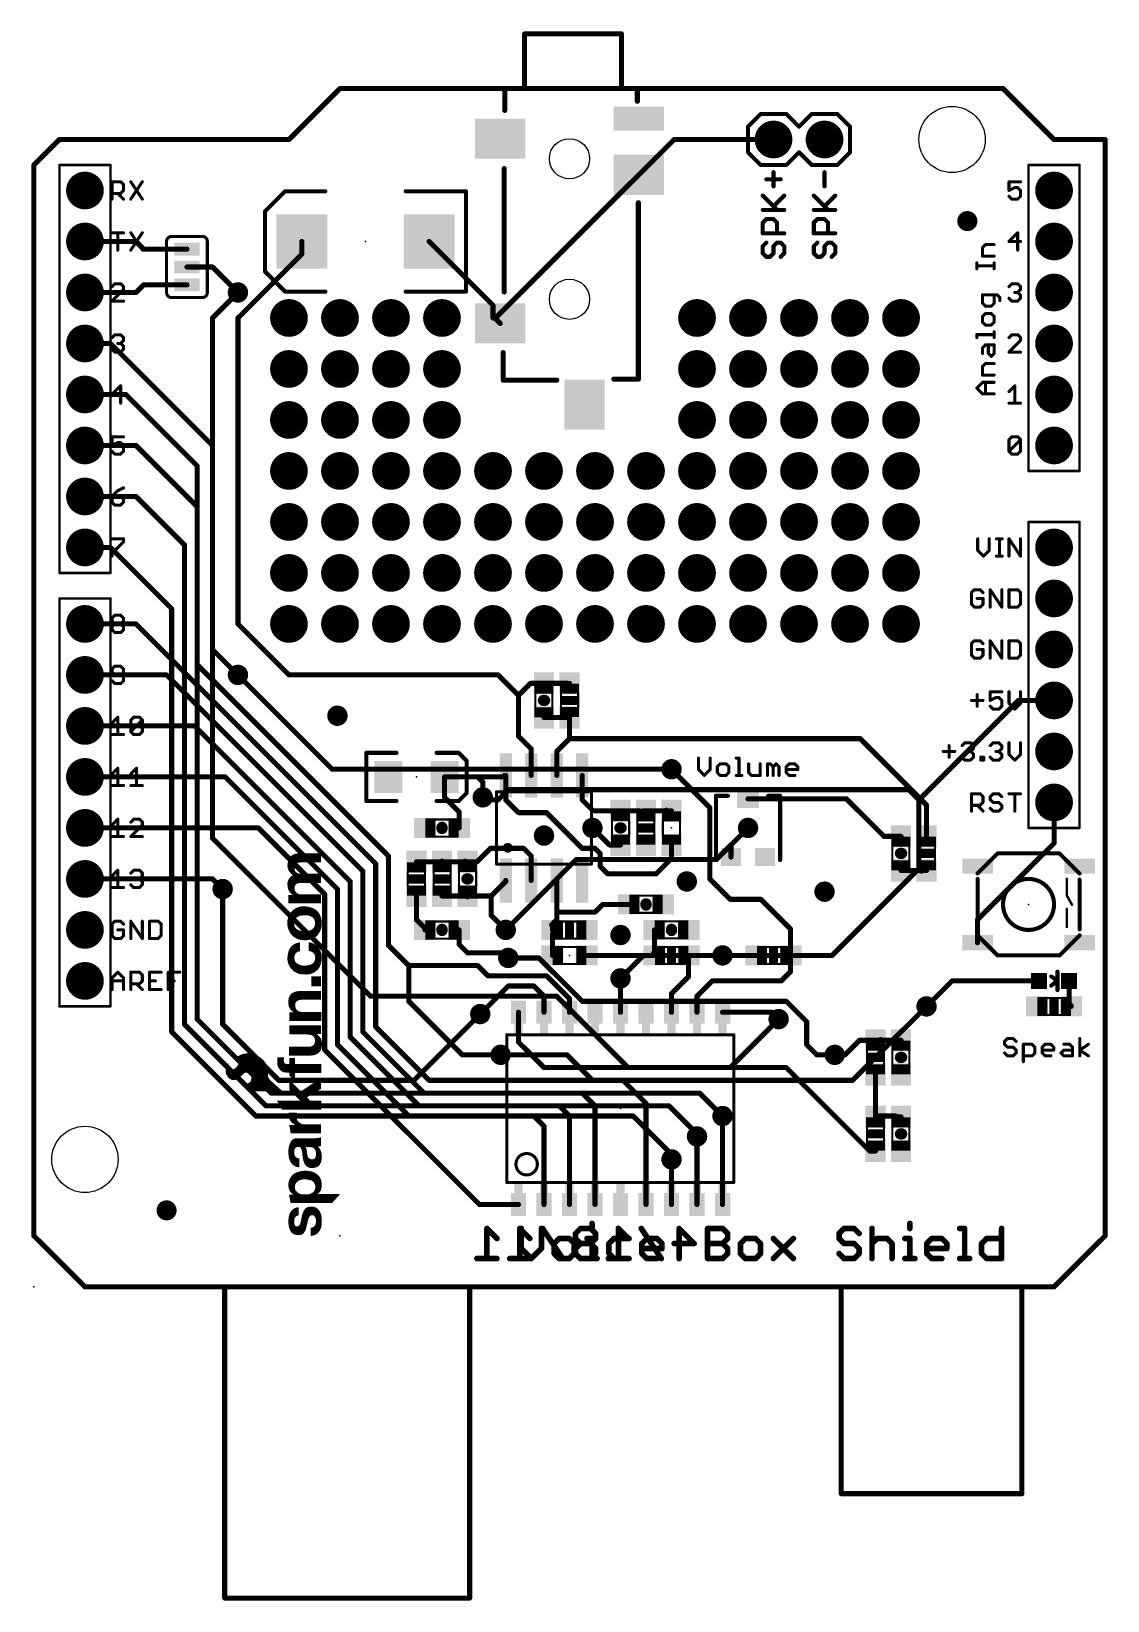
# Model space of a CAD drawing. Extents: x -0.1 to 53.5, y -15.6 to 62.5.
import ezdxf

# ---------------------------------------------------------------- set-up
doc = ezdxf.new("R2010")
doc.units = 0
for name, color, linetype in [('1', 12, 'CONTINUOUS'), ('16', 132, 'CONTINUOUS'), ('17', 110, 'CONTINUOUS'), ('18', 110, 'CONTINUOUS'), ('20', 53, 'CONTINUOUS'), ('21', 41, 'CONTINUOUS'), ('23', 53, 'CONTINUOUS'), ('51', 53, 'CONTINUOUS')]:
    doc.layers.add(name, color=color, linetype=linetype)

# ---------------------------------------------------------------- blocks, each defined once
blk = doc.blocks.new('RECT')
blk.add_solid([(-0.5, -0.5), (0.5, -0.5), (-0.5, 0.5), (0.5, 0.5)])
blk = doc.blocks.new('ROUNDP')
at = {"const_width": 0.5}
blk.add_lwpolyline([(0, -0.25, 1), (0, 0.25, 1), (0, -0.25)], format="xyb", dxfattribs=at)
blk = doc.blocks.new('PIE')
at = {"const_width": 0.5}
blk.add_lwpolyline([(0, -0.25, 1), (0, 0.25, 1), (0, -0.25)], format="xyb", dxfattribs=at)
blk = doc.blocks.new('ROUNDV')
at = {"const_width": 0.5}
blk.add_lwpolyline([(0, -0.25, 1), (0, 0.25, 1), (0, -0.25)], format="xyb", dxfattribs=at)

msp = doc.modelspace()

# ---------------------------------------------------------------- linework, layer by layer
at = {"layer": '1', "const_width": 0.254}
for points in [[(12.7, 57.15), (15.24, 59.69)], [(15.24, 59.69), (48.26, 59.69)], [(48.26, 59.69), (50.8, 57.15)], [(0, 55.88), (1.27, 57.15)], [(1.27, 57.15), (12.7, 57.15)], [(30.12, 55.39), (31.88, 57.15)], [(31.88, 57.15), (36.83, 57.15)], [(50.8, 57.15), (53.34, 57.15)], [(53.34, 57.15), (53.34, 2.54)], [(0, 2.54), (0, 55.88)], [(22.99, 48.26), (30.12, 55.39)], [(2.54, 52.07), (5.08, 52.07)], [(5.08, 52.07), (5.461, 51.689)], [(5.461, 51.689), (7.62, 51.689)], [(13.34, 51.44), (13.34, 52.07)], [(22.86, 48.89), (19.68, 52.07)], [(8.89, 50.8), (7.62, 50.8)], [(10.16, 49.53), (8.89, 50.8)], [(11.43, 49.53), (13.34, 51.44)], [(5.08, 49.53), (5.461, 49.911)], [(5.461, 49.911), (7.62, 49.911)], [(2.54, 49.53), (5.08, 49.53)], [(10.16, 48.26), (11.43, 49.53)], [(22.86, 48.26), (22.86, 48.89)], [(10.16, 46.99), (10.16, 48.26)], [(22.95, 48.26), (22.86, 48.26)], [(22.95, 48.26), (22.86, 48.26)], [(22.86, 48.26), (22.99, 48.26)], [(23.22, 47.99), (22.95, 48.26)], [(23.22, 47.99), (22.95, 48.26)], [(3.81, 46.99), (2.54, 46.99)], [(8.89, 41.91), (3.81, 46.99)], [(10.16, 33.02), (10.16, 46.99)], [(4.318, 44.45), (2.54, 44.45)], [(4.572, 44.45), (4.318, 44.45)], [(8.128, 40.894), (4.572, 44.45)], [(8.89, 33.274), (8.89, 41.91)], [(8.128, 36.703), (8.128, 40.894)], [(8.128, 30.988), (8.128, 36.703)], [(5.08, 33.02), (2.54, 33.02)], [(8.89, 29.21), (5.08, 33.02)], [(8.89, 31.75), (8.89, 33.274)], [(11.43, 31.75), (10.16, 33.02)], [(8.89, 31.75), (10.16, 30.48)], [(11.43, 31.75), (12.7, 30.48)], [(6.604, 30.48), (2.54, 30.48)], [(9.652, 27.432), (6.604, 30.48)], [(16.51, 22.606), (8.128, 30.988)], [(12.7, 30.48), (16.51, 30.48)], [(16.51, 30.48), (23.114, 30.48)], [(23.114, 30.48), (24.13, 29.464)], [(24.13, 29.464), (24.726, 30.06)], [(24.726, 30.06), (25.4, 30.06)], [(25.4, 30.06), (26.582, 30.06)], [(26.582, 30.06), (26.67, 29.972)], [(26.67, 29.972), (26.67, 30.06)], [(17.018, 21.082), (8.89, 29.21)], [(24.13, 29.464), (24.13, 27.686)], [(26.631, 28.36), (25.4, 28.36)], [(26.67, 28.321), (26.631, 28.36)], [(26.67, 28.321), (26.67, 28.36)], [(26.67, 28.321), (26.67, 28.36)], [(26.67, 27.305), (26.67, 28.321)], [(8.001, 27.94), (2.54, 27.94)], [(9.144, 26.797), (8.001, 27.94)], [(16.383, 20.701), (9.652, 27.432)], [(24.13, 27.686), (24.13, 27.432)], [(24.13, 27.432), (24.765, 26.797)], [(26.035, 26.67), (26.67, 27.305)], [(26.67, 27.305), (26.797, 27.305)], [(26.797, 27.305), (41.148, 27.305)], [(41.148, 27.305), (44.45, 24.003)], [(15.748, 20.193), (9.144, 26.797)], [(24.765, 26.797), (24.765, 25.4762)], [(26.035, 25.4762), (26.035, 26.67)], [(31.75, 25.781), (33.655, 23.876)], [(9.525, 25.4), (2.54, 25.4)], [(10.668, 24.257), (9.525, 25.4)], [(22.098, 25.4), (20.45, 25.4)], [(20.45, 25.4), (20.45, 24.381)], [(22.098, 25.4), (23.368, 25.4)], [(22.352, 25.146), (22.098, 25.4)], [(22.352, 24.384), (22.352, 25.146)], [(23.368, 25.4), (23.4442, 25.4762)], [(23.4442, 25.4762), (23.495, 25.4762)], [(23.495, 25.4762), (23.495, 24.257)], [(27.305, 24.257), (27.305, 25.4762)], [(15.113, 19.812), (10.668, 24.257)], [(20.45, 24.381), (20.574, 24.257)], [(20.574, 24.257), (21.17, 23.661)], [(23.495, 24.257), (24.13, 23.622)], [(27.813, 23.749), (27.305, 24.257)], [(35.56, 24.31), (40.46, 24.31)], [(40.46, 24.31), (41.91, 22.86)], [(50.8, 22.098), (50.8, 24.13)], [(21.17, 23.661), (21.17, 22.86)], [(24.13, 23.622), (24.384, 23.622)], [(24.384, 23.622), (25.527, 23.622)], [(25.527, 23.622), (25.654, 23.495)], [(25.654, 23.495), (26.67, 22.479)], [(27.813, 23.749), (27.852, 23.71)], [(27.852, 23.71), (29.21, 23.71)], [(29.21, 23.71), (30.138, 23.71)], [(30.138, 23.71), (30.226, 23.622)], [(30.226, 23.622), (30.314, 23.71)], [(30.314, 23.71), (30.48, 23.71)], [(30.48, 23.71), (31.457, 23.71)], [(31.457, 23.71), (31.496, 23.749)], [(31.496, 23.749), (31.535, 23.71)], [(31.535, 23.71), (31.75, 23.71)], [(33.655, 23.876), (33.655, 20.32)], [(44.45, 24.003), (44.45, 22.44)], [(11.176, 22.86), (2.54, 22.86)], [(12.192, 21.844), (11.176, 22.86)], [(17.653, 21.463), (16.51, 22.606)], [(27.94, 22.733), (27.813, 22.86)], [(28.663, 22.01), (27.94, 22.733)], [(35.56, 22.86), (34.71, 22.01)], [(41.91, 22.86), (42.33, 22.44)], [(14.478, 19.558), (12.192, 21.844)], [(22.059, 21.17), (22.733, 21.844)], [(22.733, 21.844), (24.257, 21.844)], [(24.257, 21.844), (24.384, 21.844)], [(24.384, 21.844), (24.765, 21.463)], [(26.67, 22.479), (27.305, 21.844)], [(27.305, 21.844), (27.559, 21.844)], [(27.559, 21.844), (27.94, 21.844)], [(27.94, 21.844), (28.194, 21.59)], [(29.21, 22.01), (28.663, 22.01)], [(31.75, 21.336), (31.75, 22.01)], [(34.71, 22.01), (34.71, 21.41)], [(42.33, 22.44), (43.18, 22.44)], [(49.022, 20.32), (50.8, 22.098)], [(17.018, 13.589), (17.018, 21.082)], [(17.653, 17.018), (17.653, 21.463)], [(19.05, 21.17), (20.281, 21.17)], [(20.281, 21.17), (20.32, 21.209)], [(20.32, 21.209), (20.32, 21.17)], [(20.32, 21.17), (21.424, 21.17)], [(21.424, 21.17), (21.463, 21.209)], [(21.463, 21.209), (21.502, 21.17)], [(21.502, 21.17), (21.59, 21.17)], [(21.59, 21.17), (22.059, 21.17)], [(24.765, 21.463), (24.765, 20.2438)], [(28.194, 21.59), (28.194, 20.955)], [(30.988, 20.574), (31.75, 21.336)], [(8.89, 20.32), (2.54, 20.32)], [(9.398, 19.812), (8.89, 20.32)], [(16.383, 17.272), (16.383, 20.701)], [(23.495, 20.193), (23.495, 20.2438)], [(26.035, 18.669), (26.035, 20.2438)], [(28.194, 20.955), (28.575, 20.574)], [(28.575, 20.574), (30.988, 20.574)], [(33.655, 20.32), (34.671, 19.304)], [(44.157, 20.74), (43.18, 20.74)], [(44.196, 20.701), (44.157, 20.74)], [(44.235, 20.74), (44.196, 20.701)], [(44.45, 20.74), (44.235, 20.74)], [(46.99, 18.288), (49.022, 20.32)], [(14.478, 17.653), (14.478, 19.558)], [(15.113, 16.51), (15.113, 19.812)], [(15.748, 17.399), (15.748, 20.193)], [(19.05, 18.288), (19.05, 19.47)], [(20.32, 19.47), (21.551, 19.47)], [(21.551, 19.47), (21.59, 19.431)], [(21.59, 19.47), (22.733, 19.47)], [(21.59, 19.431), (21.59, 19.47)], [(22.733, 19.47), (22.772, 19.47)], [(22.772, 19.47), (22.86, 19.558)], [(22.772, 19.47), (22.772, 18.503)], [(22.86, 19.558), (23.495, 20.193)], [(26.035, 18.288), (26.035, 18.669)], [(26.035, 18.669), (27.94, 18.669)], [(27.94, 18.669), (28.321, 19.05)], [(28.321, 19.05), (29.63, 19.05)], [(34.671, 19.304), (36.195, 19.304)], [(36.195, 19.304), (37.68, 17.819)], [(19.431, 17.907), (19.05, 18.288)], [(19.47, 17.868), (19.431, 17.907)], [(19.47, 17.78), (19.47, 17.868)], [(22.772, 18.503), (23.495, 17.78)], [(25.781, 18.034), (26.035, 18.288)], [(25.82, 17.995), (25.781, 18.034)], [(25.82, 17.78), (25.82, 17.995)], [(46.99, 17.272), (46.99, 18.288)], [(14.478, 11.811), (14.478, 17.653)], [(15.748, 12.446), (15.748, 17.399)], [(16.383, 12.7), (16.383, 17.272)], [(21.17, 17.057), (21.17, 17.78)], [(26.035, 17.78), (25.82, 17.78)], [(25.82, 17.565), (26.035, 17.78)], [(25.82, 16.51), (25.82, 17.565)], [(30.9, 16.676), (30.9, 17.78)], [(37.68, 17.819), (37.68, 16.51)], [(46.99, 17.145), (46.99, 17.272)], [(15.113, 12.065), (15.113, 16.51)], [(18.669, 16.002), (17.653, 17.018)], [(21.59, 16.637), (21.17, 17.057)], [(21.59, 16.637), (23.368, 16.637)], [(23.368, 16.637), (23.622, 16.383)], [(27.52, 16.51), (30.861, 16.51)], [(30.353, 16.51), (29.21, 15.367)], [(30.861, 16.51), (30.353, 16.51)], [(30.861, 16.637), (30.9, 16.676)], [(30.9, 16.598), (30.861, 16.637)], [(30.861, 16.51), (30.9, 16.51)], [(30.9, 16.51), (30.9, 16.598)], [(32.6, 15.455), (32.6, 16.51)], [(34.29, 16.51), (35.98, 16.51)], [(37.68, 16.51), (37.68, 15.709)], [(18.669, 16.002), (21.844, 16.002)], [(18.669, 14.224), (18.669, 16.002)], [(21.844, 16.002), (22.098, 16.002)], [(22.098, 16.002), (22.606, 15.494)], [(37.592, 15.621), (37.465, 15.494)], [(37.68, 15.709), (37.592, 15.621)], [(22.225, 13.589), (23.622, 14.986)], [(22.606, 15.494), (24.765, 15.494)], [(23.622, 14.986), (24.257, 14.986)], [(24.257, 14.986), (24.511, 14.986)], [(24.511, 14.986), (24.892, 14.986)], [(24.765, 15.494), (25.019, 15.494)], [(24.892, 14.986), (25.4, 14.478)], [(25.019, 15.494), (25.527, 15.494)], [(25.527, 15.494), (26.67, 14.351)], [(29.21, 15.367), (29.21, 15.113)], [(29.21, 15.113), (29.21, 13.6779)], [(31.75, 14.605), (32.512, 15.367)], [(32.512, 15.367), (32.6, 15.455)], [(33.782, 15.24), (33.02, 14.478)], [(34.417, 15.24), (33.782, 15.24)], [(34.671, 15.24), (34.417, 15.24)], [(37.211, 15.24), (34.671, 15.24)], [(37.465, 15.494), (37.211, 15.24)], [(44.45, 13.97), (45.72, 15.24)], [(45.72, 15.24), (50.05, 15.24)], [(51.55, 14.109), (51.55, 15.24)], [(18.669, 14.224), (21.336, 11.557)], [(25.4, 14.478), (25.4, 13.6779)], [(26.67, 14.351), (26.67, 13.6779)], [(31.75, 13.6779), (31.75, 14.605)], [(33.02, 14.478), (33.02, 13.6779)], [(51.562, 14.097), (51.55, 14.109)], [(51.65, 14.009), (51.562, 14.097)], [(51.65, 13.97), (51.65, 14.009)], [(17.018, 12.954), (17.018, 13.589)], [(24.13, 12.192), (24.13, 13.6779)], [(36.7411, 13.6779), (34.29, 13.6779)], [(36.83, 13.589), (36.7411, 13.6779)], [(37.084, 13.335), (36.83, 13.589)], [(37.084, 13.335), (36.9143, 13.5047)], [(16.51, 11.684), (15.748, 12.446)], [(17.653, 11.43), (16.383, 12.7)], [(19.685, 10.287), (17.018, 12.954)], [(16.129, 10.16), (14.478, 11.811)], [(15.113, 12.065), (16.383, 10.795)], [(19.177, 9.017), (16.51, 11.684)], [(24.13, 12.192), (25.4, 10.922)], [(40.386, 11.557), (41.021, 12.192)], [(41.021, 12.192), (41.109, 12.28)], [(41.109, 12.28), (41.91, 12.28)], [(41.91, 12.28), (42.125, 12.28)], [(42.125, 12.28), (42.164, 12.319)], [(42.164, 12.319), (42.203, 12.28)], [(42.203, 12.28), (43.18, 12.28)], [(19.431, 9.652), (17.653, 11.43)], [(21.336, 11.557), (23.241, 11.557)], [(25.4, 10.922), (26.162, 10.922)], [(26.162, 10.922), (26.289, 10.922)], [(26.289, 10.922), (36.957, 10.922)], [(36.957, 10.922), (37.338, 10.922)], [(37.338, 10.922), (37.465, 10.922)], [(37.465, 10.922), (40.767, 7.62)], [(39.878, 11.557), (40.386, 11.557)], [(19.05, 7.239), (16.129, 10.16)], [(16.383, 10.795), (18.669, 8.509)], [(19.685, 10.287), (28.321, 10.287)], [(28.321, 10.287), (28.575, 10.287)], [(28.575, 10.287), (29.083, 10.287)], [(29.083, 10.287), (29.337, 10.287)], [(29.337, 10.287), (30.48, 9.144)], [(41.91, 8.509), (41.91, 10.58)], [(19.431, 9.652), (20.955, 9.652)], [(20.955, 9.652), (23.876, 9.652)], [(23.876, 9.652), (27.051, 9.652)], [(27.051, 9.652), (27.305, 9.652)], [(27.305, 9.652), (27.94, 9.017)], [(18.669, 8.509), (20.447, 8.509)], [(19.177, 9.017), (21.844, 9.017)], [(20.447, 8.509), (20.701, 8.509)], [(20.701, 8.509), (24.257, 8.509)], [(21.844, 9.017), (23.114, 9.017)], [(23.114, 9.017), (26.035, 9.017)], [(24.257, 8.509), (24.765, 8.509)], [(24.765, 8.509), (24.892, 8.509)], [(24.892, 8.509), (25.4, 8.001)], [(26.035, 9.017), (26.162, 9.017)], [(26.162, 9.017), (26.67, 8.509)], [(26.67, 8.509), (26.67, 4.1021)], [(27.94, 9.017), (27.94, 4.1021)], [(30.48, 9.144), (30.48, 4.1021)], [(34.29, 8.509), (34.29, 4.1021)], [(41.91, 8.47), (41.91, 8.509)], [(41.91, 8.509), (42.926, 8.509)], [(42.926, 8.509), (42.965, 8.47)], [(25.4, 8.001), (25.4, 4.1021)], [(42.965, 8.47), (43.18, 8.47)], [(19.177, 7.112), (19.05, 7.239)], [(19.4137, 6.8753), (19.177, 7.112)], [(33.02, 7.493), (33.02, 4.1021)], [(40.767, 7.62), (41.021, 7.366)], [(41.021, 7.366), (41.617, 6.77)], [(19.685, 6.604), (19.4137, 6.8753)], [(22.1869, 4.1021), (19.685, 6.604)], [(31.75, 6.35), (31.75, 4.1021)], [(41.617, 6.77), (41.91, 6.77)], [(22.1869, 4.1021), (24.13, 4.1021)], [(2.54, 0), (0, 2.54)], [(53.34, 2.54), (50.8, 0)], [(50.8, 0), (2.54, 0)]]:
    msp.add_lwpolyline(points, dxfattribs=at)
at = {"layer": '1', "const_width": 0.127}
for points in [[(15.24, 59.7535, 1), (15.24, 59.6265)], [(15.2849, 59.6451, 1), (15.1951, 59.7349)], [(48.3049, 59.7349, 1), (48.2151, 59.6451)], [(48.26, 59.6265, 1), (48.26, 59.7535)], [(1.27, 57.2135, 1), (1.27, 57.0865)], [(1.3149, 57.1051, 1), (1.2251, 57.1949)], [(12.6551, 57.1949, 1), (12.7449, 57.1051)], [(12.7, 57.0865, 1), (12.7, 57.2135)], [(31.88, 57.2135, 1), (31.88, 57.0865)], [(31.9249, 57.1051, 1), (31.8351, 57.1949)], [(36.83, 57.0865, 1), (36.83, 57.2135)], [(50.8, 57.2135, 1), (50.8, 57.0865)], [(50.7551, 57.1051, 1), (50.8449, 57.1949)], [(53.4035, 57.15, 1), (53.2765, 57.15)], [(53.34, 57.0865, 1), (53.34, 57.2135)], [(0.0635, 55.88, 1), (-0.0635, 55.88)], [(-0.0449, 55.9249, 1), (0.0449, 55.8351)], [(30.0751, 55.4349, 1), (30.1649, 55.3451)], [(30.1649, 55.3451, 1), (30.0751, 55.4349)], [(2.54, 52.1335, 1), (2.54, 52.0065)], [(5.1249, 52.1149, 1), (5.0351, 52.0251)], [(5.08, 52.0065, 1), (5.08, 52.1335)], [(5.461, 51.7525, 1), (5.461, 51.6255)], [(5.4161, 51.6441, 1), (5.5059, 51.7339)], [(7.62, 51.6255, 1), (7.62, 51.7525)], [(13.4035, 52.07, 1), (13.2765, 52.07)], [(19.7249, 52.1149, 1), (19.6351, 52.0251)], [(7.62, 50.8635, 1), (7.62, 50.7365)], [(8.9349, 50.8449, 1), (8.8451, 50.7551)], [(8.89, 50.7365, 1), (8.89, 50.8635)], [(13.2765, 51.44, 1), (13.4035, 51.44)], [(13.3849, 51.3951, 1), (13.2951, 51.4849)], [(5.461, 49.9745, 1), (5.461, 49.8475)], [(5.5059, 49.8661, 1), (5.4161, 49.9559)], [(7.62, 49.8475, 1), (7.62, 49.9745)], [(2.54, 49.5935, 1), (2.54, 49.4665)], [(5.0351, 49.5749, 1), (5.1249, 49.4851)], [(5.08, 49.4665, 1), (5.08, 49.5935)], [(10.1151, 49.4851, 1), (10.2049, 49.5749)], [(11.3851, 49.5749, 1), (11.4749, 49.4851)], [(11.4749, 49.4851, 1), (11.3851, 49.5749)], [(22.9235, 48.89, 1), (22.7965, 48.89)], [(22.8151, 48.8451, 1), (22.9049, 48.9349)], [(10.2235, 48.26, 1), (10.0965, 48.26)], [(10.1151, 48.3049, 1), (10.2049, 48.2151)], [(22.86, 48.3235, 1), (22.86, 48.1965)], [(22.86, 48.3235, 1), (22.86, 48.1965)], [(22.86, 48.3235, 1), (22.86, 48.1965)], [(22.7965, 48.26, 1), (22.9235, 48.26)], [(22.9949, 48.3049, 1), (22.9051, 48.2151)], [(22.9949, 48.3049, 1), (22.9051, 48.2151)], [(22.9451, 48.3049, 1), (23.0349, 48.2151)], [(22.95, 48.1965, 1), (22.95, 48.3235)], [(22.95, 48.1965, 1), (22.95, 48.3235)], [(22.99, 48.1965, 1), (22.99, 48.3235)], [(23.1751, 47.9451, 1), (23.2649, 48.0349)], [(23.1751, 47.9451, 1), (23.2649, 48.0349)], [(2.54, 47.0535, 1), (2.54, 46.9265)], [(3.8549, 47.0349, 1), (3.7651, 46.9451)], [(3.81, 46.9265, 1), (3.81, 47.0535)], [(10.2235, 46.99, 1), (10.0965, 46.99)], [(10.0965, 46.99, 1), (10.2235, 46.99)], [(2.54, 44.5135, 1), (2.54, 44.3865)], [(4.318, 44.5135, 1), (4.318, 44.3865)], [(4.318, 44.3865, 1), (4.318, 44.5135)], [(4.6169, 44.4949, 1), (4.5271, 44.4051)], [(4.572, 44.3865, 1), (4.572, 44.5135)], [(8.9535, 41.91, 1), (8.8265, 41.91)], [(8.8451, 41.8651, 1), (8.9349, 41.9549)], [(8.1915, 40.894, 1), (8.0645, 40.894)], [(8.0831, 40.8491, 1), (8.1729, 40.9389)], [(8.1915, 36.703, 1), (8.0645, 36.703)], [(8.0645, 36.703, 1), (8.1915, 36.703)], [(2.54, 33.0835, 1), (2.54, 32.9565)], [(5.1249, 33.0649, 1), (5.0351, 32.9751)], [(5.08, 32.9565, 1), (5.08, 33.0835)], [(8.9535, 33.274, 1), (8.8265, 33.274)], [(8.8265, 33.274, 1), (8.9535, 33.274)], [(10.2049, 33.0649, 1), (10.1151, 32.9751)], [(10.0965, 33.02, 1), (10.2235, 33.02)], [(8.9349, 31.7949, 1), (8.8451, 31.7051)], [(8.8265, 31.75, 1), (8.9535, 31.75)], [(11.4749, 31.7949, 1), (11.3851, 31.7051)], [(11.3851, 31.7051, 1), (11.4749, 31.7949)], [(2.54, 30.5435, 1), (2.54, 30.4165)], [(6.6489, 30.5249, 1), (6.5591, 30.4351)], [(6.604, 30.4165, 1), (6.604, 30.5435)], [(8.1729, 31.0329, 1), (8.0831, 30.9431)], [(8.0645, 30.988, 1), (8.1915, 30.988)], [(10.1151, 30.4351, 1), (10.2049, 30.5249)], [(12.7, 30.5435, 1), (12.7, 30.4165)], [(12.6551, 30.4351, 1), (12.7449, 30.5249)], [(16.51, 30.5435, 1), (16.51, 30.4165)], [(16.51, 30.4165, 1), (16.51, 30.5435)], [(23.1589, 30.5249, 1), (23.0691, 30.4351)], [(23.114, 30.4165, 1), (23.114, 30.5435)], [(24.726, 30.1235, 1), (24.726, 29.9965)], [(24.7709, 30.0151, 1), (24.6811, 30.1049)], [(25.4, 30.1235, 1), (25.4, 29.9965)], [(25.4, 29.9965, 1), (25.4, 30.1235)], [(26.6269, 30.1049, 1), (26.5371, 30.0151)], [(26.582, 29.9965, 1), (26.582, 30.1235)], [(26.7335, 30.06, 1), (26.6065, 30.06)], [(26.6065, 29.972, 1), (26.7335, 29.972)], [(26.6251, 29.9271, 1), (26.7149, 30.0169)], [(8.9349, 29.2549, 1), (8.8451, 29.1651)], [(8.8451, 29.1651, 1), (8.9349, 29.2549)], [(24.1935, 29.464, 1), (24.0665, 29.464)], [(24.0851, 29.5089, 1), (24.1749, 29.4191)], [(24.0851, 29.4191, 1), (24.1749, 29.5089)], [(25.4, 28.4235, 1), (25.4, 28.2965)], [(26.6759, 28.4049, 1), (26.5861, 28.3151)], [(26.7335, 28.36, 1), (26.6065, 28.36)], [(26.7335, 28.36, 1), (26.6065, 28.36)], [(26.7335, 28.321, 1), (26.6065, 28.321)], [(26.6065, 28.321, 1), (26.7335, 28.321)], [(26.6065, 28.321, 1), (26.7335, 28.321)], [(26.6251, 28.2761, 1), (26.7149, 28.3659)], [(26.631, 28.2965, 1), (26.631, 28.4235)], [(2.54, 28.0035, 1), (2.54, 27.8765)], [(8.0459, 27.9849, 1), (7.9561, 27.8951)], [(8.001, 27.8765, 1), (8.001, 28.0035)], [(9.6969, 27.4769, 1), (9.6071, 27.3871)], [(9.6071, 27.3871, 1), (9.6969, 27.4769)], [(24.1935, 27.686, 1), (24.0665, 27.686)], [(24.0665, 27.686, 1), (24.1935, 27.686)], [(24.1749, 27.4769, 1), (24.0851, 27.3871)], [(24.0665, 27.432, 1), (24.1935, 27.432)], [(26.67, 27.3685, 1), (26.67, 27.2415)], [(26.6065, 27.305, 1), (26.7335, 27.305)], [(26.7149, 27.2601, 1), (26.6251, 27.3499)], [(26.797, 27.3685, 1), (26.797, 27.2415)], [(26.797, 27.2415, 1), (26.797, 27.3685)], [(41.1929, 27.3499, 1), (41.1031, 27.2601)], [(41.148, 27.2415, 1), (41.148, 27.3685)], [(9.1889, 26.8419, 1), (9.0991, 26.7521)], [(9.0991, 26.7521, 1), (9.1889, 26.8419)], [(24.8285, 26.797, 1), (24.7015, 26.797)], [(24.7201, 26.7521, 1), (24.8099, 26.8419)], [(26.0985, 26.67, 1), (25.9715, 26.67)], [(25.9901, 26.7149, 1), (26.0799, 26.6251)], [(31.7949, 25.8259, 1), (31.7051, 25.7361)], [(2.54, 25.4635, 1), (2.54, 25.3365)], [(9.5699, 25.4449, 1), (9.4801, 25.3551)], [(9.525, 25.3365, 1), (9.525, 25.4635)], [(20.45, 25.4635, 1), (20.45, 25.3365)], [(20.5135, 25.4, 1), (20.3865, 25.4)], [(22.098, 25.4635, 1), (22.098, 25.3365)], [(22.1429, 25.4449, 1), (22.0531, 25.3551)], [(22.098, 25.3365, 1), (22.098, 25.4635)], [(22.4155, 25.146, 1), (22.2885, 25.146)], [(22.3071, 25.1011, 1), (22.3969, 25.1909)], [(23.3231, 25.4449, 1), (23.4129, 25.3551)], [(23.368, 25.3365, 1), (23.368, 25.4635)], [(23.4442, 25.5397, 1), (23.4442, 25.4127)], [(23.4891, 25.4313, 1), (23.3993, 25.5211)], [(23.5585, 25.4762, 1), (23.4315, 25.4762)], [(23.495, 25.4127, 1), (23.495, 25.5397)], [(24.7015, 25.4762, 1), (24.8285, 25.4762)], [(25.9715, 25.4762, 1), (26.0985, 25.4762)], [(27.3685, 25.4762, 1), (27.2415, 25.4762)], [(10.7129, 24.3019, 1), (10.6231, 24.2121)], [(10.6231, 24.2121, 1), (10.7129, 24.3019)], [(20.4949, 24.4259, 1), (20.4051, 24.3361)], [(20.3865, 24.381, 1), (20.5135, 24.381)], [(20.6189, 24.3019, 1), (20.5291, 24.2121)], [(20.5291, 24.2121, 1), (20.6189, 24.3019)], [(22.2885, 24.384, 1), (22.4155, 24.384)], [(23.5399, 24.3019, 1), (23.4501, 24.2121)], [(23.4315, 24.257, 1), (23.5585, 24.257)], [(27.3499, 24.3019, 1), (27.2601, 24.2121)], [(27.2415, 24.257, 1), (27.3685, 24.257)], [(35.56, 24.3735, 1), (35.56, 24.2465)], [(40.5049, 24.3549, 1), (40.4151, 24.2651)], [(40.46, 24.2465, 1), (40.46, 24.3735)], [(50.8635, 24.13, 1), (50.7365, 24.13)], [(21.2335, 23.661, 1), (21.1065, 23.661)], [(21.1251, 23.6161, 1), (21.2149, 23.7059)], [(24.13, 23.6855, 1), (24.13, 23.5585)], [(24.0851, 23.5771, 1), (24.1749, 23.6669)], [(24.384, 23.6855, 1), (24.384, 23.5585)], [(24.384, 23.5585, 1), (24.384, 23.6855)], [(25.5719, 23.6669, 1), (25.4821, 23.5771)], [(25.527, 23.5585, 1), (25.527, 23.6855)], [(25.6989, 23.5399, 1), (25.6091, 23.4501)], [(25.6091, 23.4501, 1), (25.6989, 23.5399)], [(27.8579, 23.7939, 1), (27.7681, 23.7041)], [(27.7681, 23.7041, 1), (27.8579, 23.7939)], [(27.852, 23.7735, 1), (27.852, 23.6465)], [(27.8071, 23.6651, 1), (27.8969, 23.7549)], [(29.21, 23.7735, 1), (29.21, 23.6465)], [(29.21, 23.6465, 1), (29.21, 23.7735)], [(30.1829, 23.7549, 1), (30.0931, 23.6651)], [(30.138, 23.6465, 1), (30.138, 23.7735)], [(30.1811, 23.6669, 1), (30.2709, 23.5771)], [(30.1811, 23.5771, 1), (30.2709, 23.6669)], [(30.314, 23.7735, 1), (30.314, 23.6465)], [(30.3589, 23.6651, 1), (30.2691, 23.7549)], [(30.48, 23.7735, 1), (30.48, 23.6465)], [(30.48, 23.6465, 1), (30.48, 23.7735)], [(31.4121, 23.7549, 1), (31.5019, 23.6651)], [(31.5409, 23.7939, 1), (31.4511, 23.7041)], [(31.5409, 23.7041, 1), (31.4511, 23.7939)], [(31.457, 23.6465, 1), (31.457, 23.7735)], [(31.535, 23.7735, 1), (31.535, 23.6465)], [(31.4901, 23.6651, 1), (31.5799, 23.7549)], [(31.75, 23.6465, 1), (31.75, 23.7735)], [(33.7185, 23.876, 1), (33.5915, 23.876)], [(33.6101, 23.8311, 1), (33.6999, 23.9209)], [(44.5135, 24.003, 1), (44.3865, 24.003)], [(44.4051, 23.9581, 1), (44.4949, 24.0479)], [(2.54, 22.9235, 1), (2.54, 22.7965)], [(11.2209, 22.9049, 1), (11.1311, 22.8151)], [(11.176, 22.7965, 1), (11.176, 22.9235)], [(16.5549, 22.6509, 1), (16.4651, 22.5611)], [(16.4651, 22.5611, 1), (16.5549, 22.6509)], [(21.1065, 22.86, 1), (21.2335, 22.86)], [(27.8579, 22.9049, 1), (27.7681, 22.8151)], [(27.9849, 22.7779, 1), (27.8951, 22.6881)], [(27.8951, 22.6881, 1), (27.9849, 22.7779)], [(35.6049, 22.8151, 1), (35.5151, 22.9049)], [(41.9549, 22.9049, 1), (41.8651, 22.8151)], [(41.8651, 22.8151, 1), (41.9549, 22.9049)], [(12.2369, 21.8889, 1), (12.1471, 21.7991)], [(12.1471, 21.7991, 1), (12.2369, 21.8889)], [(22.733, 21.9075, 1), (22.733, 21.7805)], [(22.7779, 21.7991, 1), (22.6881, 21.8889)], [(24.257, 21.9075, 1), (24.257, 21.7805)], [(24.257, 21.7805, 1), (24.257, 21.9075)], [(24.4289, 21.8889, 1), (24.3391, 21.7991)], [(24.384, 21.7805, 1), (24.384, 21.9075)], [(26.7149, 22.5239, 1), (26.6251, 22.4341)], [(26.6251, 22.4341, 1), (26.7149, 22.5239)], [(27.305, 21.9075, 1), (27.305, 21.7805)], [(27.2601, 21.7991, 1), (27.3499, 21.8889)], [(27.559, 21.9075, 1), (27.559, 21.7805)], [(27.559, 21.7805, 1), (27.559, 21.9075)], [(27.9849, 21.8889, 1), (27.8951, 21.7991)], [(27.94, 21.7805, 1), (27.94, 21.9075)], [(28.663, 22.0735, 1), (28.663, 21.9465)], [(28.6181, 21.9651, 1), (28.7079, 22.0549)], [(29.21, 21.9465, 1), (29.21, 22.0735)], [(31.8135, 22.01, 1), (31.6865, 22.01)], [(34.7735, 22.01, 1), (34.6465, 22.01)], [(34.6651, 22.0549, 1), (34.7549, 21.9651)], [(42.33, 22.5035, 1), (42.33, 22.3765)], [(42.2851, 22.3951, 1), (42.3749, 22.4849)], [(43.18, 22.3765, 1), (43.18, 22.5035)], [(44.3865, 22.44, 1), (44.5135, 22.44)], [(50.7365, 22.098, 1), (50.8635, 22.098)], [(50.8449, 22.0531, 1), (50.7551, 22.1429)], [(17.0815, 21.082, 1), (16.9545, 21.082)], [(16.9731, 21.0371, 1), (17.0629, 21.1269)], [(17.7165, 21.463, 1), (17.5895, 21.463)], [(17.6081, 21.4181, 1), (17.6979, 21.5079)], [(19.05, 21.2335, 1), (19.05, 21.1065)], [(20.2361, 21.2149, 1), (20.3259, 21.1251)], [(20.3835, 21.209, 1), (20.2565, 21.209)], [(20.32, 21.2335, 1), (20.32, 21.1065)], [(20.2565, 21.17, 1), (20.3835, 21.17)], [(20.3649, 21.1641, 1), (20.2751, 21.2539)], [(20.281, 21.1065, 1), (20.281, 21.2335)], [(21.3791, 21.2149, 1), (21.4689, 21.1251)], [(21.5079, 21.2539, 1), (21.4181, 21.1641)], [(21.5079, 21.1641, 1), (21.4181, 21.2539)], [(21.424, 21.1065, 1), (21.424, 21.2335)], [(21.502, 21.2335, 1), (21.502, 21.1065)], [(21.4571, 21.1251, 1), (21.5469, 21.2149)], [(21.59, 21.2335, 1), (21.59, 21.1065)], [(21.59, 21.1065, 1), (21.59, 21.2335)], [(22.0141, 21.2149, 1), (22.1039, 21.1251)], [(22.059, 21.1065, 1), (22.059, 21.2335)], [(24.8285, 21.463, 1), (24.7015, 21.463)], [(24.7201, 21.4181, 1), (24.8099, 21.5079)], [(28.2575, 21.59, 1), (28.1305, 21.59)], [(28.1491, 21.5451, 1), (28.2389, 21.6349)], [(31.6865, 21.336, 1), (31.8135, 21.336)], [(31.7949, 21.2911, 1), (31.7051, 21.3809)], [(34.6465, 21.41, 1), (34.7735, 21.41)], [(2.54, 20.3835, 1), (2.54, 20.2565)], [(8.9349, 20.3649, 1), (8.8451, 20.2751)], [(8.89, 20.2565, 1), (8.89, 20.3835)], [(16.4465, 20.701, 1), (16.3195, 20.701)], [(16.3381, 20.6561, 1), (16.4279, 20.7459)], [(23.5585, 20.2438, 1), (23.4315, 20.2438)], [(26.0985, 20.2438, 1), (25.9715, 20.2438)], [(28.2389, 20.9999, 1), (28.1491, 20.9101)], [(28.1305, 20.955, 1), (28.2575, 20.955)], [(28.575, 20.6375, 1), (28.575, 20.5105)], [(28.5301, 20.5291, 1), (28.6199, 20.6189)], [(30.9431, 20.6189, 1), (31.0329, 20.5291)], [(30.988, 20.5105, 1), (30.988, 20.6375)], [(33.6999, 20.3649, 1), (33.6101, 20.2751)], [(33.5915, 20.32, 1), (33.7185, 20.32)], [(43.18, 20.8035, 1), (43.18, 20.6765)], [(44.2019, 20.7849, 1), (44.1121, 20.6951)], [(44.1511, 20.7459, 1), (44.2409, 20.6561)], [(44.1511, 20.6561, 1), (44.2409, 20.7459)], [(44.157, 20.6765, 1), (44.157, 20.8035)], [(44.235, 20.8035, 1), (44.235, 20.6765)], [(44.2799, 20.6951, 1), (44.1901, 20.7849)], [(44.45, 20.6765, 1), (44.45, 20.8035)], [(48.9771, 20.3649, 1), (49.0669, 20.2751)], [(49.0669, 20.2751, 1), (48.9771, 20.3649)], [(9.3531, 19.7671, 1), (9.4429, 19.8569)], [(14.5415, 19.558, 1), (14.4145, 19.558)], [(14.4331, 19.5131, 1), (14.5229, 19.6029)], [(15.1765, 19.812, 1), (15.0495, 19.812)], [(15.0681, 19.7671, 1), (15.1579, 19.8569)], [(15.8115, 20.193, 1), (15.6845, 20.193)], [(15.7031, 20.1481, 1), (15.7929, 20.2379)], [(19.1135, 19.47, 1), (18.9865, 19.47)], [(20.32, 19.5335, 1), (20.32, 19.4065)], [(21.5959, 19.5149, 1), (21.5061, 19.4251)], [(21.59, 19.5335, 1), (21.59, 19.4065)], [(21.6535, 19.47, 1), (21.5265, 19.47)], [(21.551, 19.4065, 1), (21.551, 19.5335)], [(22.733, 19.5335, 1), (22.733, 19.4065)], [(22.8355, 19.47, 1), (22.7085, 19.47)], [(22.7271, 19.5149, 1), (22.8169, 19.4251)], [(22.733, 19.4065, 1), (22.733, 19.5335)], [(22.772, 19.4065, 1), (22.772, 19.5335)], [(22.8151, 19.6029, 1), (22.9049, 19.5131)], [(22.9049, 19.5131, 1), (22.8151, 19.6029)], [(23.4315, 20.193, 1), (23.5585, 20.193)], [(23.5399, 20.1481, 1), (23.4501, 20.2379)], [(24.7015, 20.2438, 1), (24.8285, 20.2438)], [(21.5265, 19.431, 1), (21.6535, 19.431)], [(21.5451, 19.3861, 1), (21.6349, 19.4759)], [(26.0985, 18.669, 1), (25.9715, 18.669)], [(26.035, 18.7325, 1), (26.035, 18.6055)], [(27.8951, 18.7139, 1), (27.9849, 18.6241)], [(27.94, 18.6055, 1), (27.94, 18.7325)], [(28.321, 19.1135, 1), (28.321, 18.9865)], [(28.3659, 19.0051, 1), (28.2761, 19.0949)], [(29.63, 18.9865, 1), (29.63, 19.1135)], [(34.671, 19.3675, 1), (34.671, 19.2405)], [(34.6261, 19.2591, 1), (34.7159, 19.3489)], [(36.2399, 19.3489, 1), (36.1501, 19.2591)], [(36.195, 19.2405, 1), (36.195, 19.3675)], [(19.0949, 18.3329, 1), (19.0051, 18.2431)], [(18.9865, 18.288, 1), (19.1135, 18.288)], [(19.4759, 17.9519, 1), (19.3861, 17.8621)], [(19.3861, 17.8621, 1), (19.4759, 17.9519)], [(19.5335, 17.868, 1), (19.4065, 17.868)], [(22.8169, 18.5479, 1), (22.7271, 18.4581)], [(22.7085, 18.503, 1), (22.8355, 18.503)], [(25.8259, 18.0789, 1), (25.7361, 17.9891)], [(25.7361, 18.0789, 1), (25.8259, 17.9891)], [(25.8835, 17.995, 1), (25.7565, 17.995)], [(25.7751, 17.9501, 1), (25.8649, 18.0399)], [(25.9715, 18.669, 1), (26.0985, 18.669)], [(25.9715, 18.288, 1), (26.0985, 18.288)], [(26.0799, 18.2431, 1), (25.9901, 18.3329)], [(47.0535, 18.288, 1), (46.9265, 18.288)], [(46.9451, 18.3329, 1), (47.0349, 18.2431)], [(14.5415, 17.653, 1), (14.4145, 17.653)], [(14.4145, 17.653, 1), (14.5415, 17.653)], [(15.8115, 17.399, 1), (15.6845, 17.399)], [(15.6845, 17.399, 1), (15.8115, 17.399)], [(16.4465, 17.272, 1), (16.3195, 17.272)], [(16.3195, 17.272, 1), (16.4465, 17.272)], [(19.4065, 17.78, 1), (19.5335, 17.78)], [(19.4251, 17.8231, 1), (19.5149, 17.9129)], [(21.2335, 17.78, 1), (21.1065, 17.78)], [(23.4501, 17.7351, 1), (23.5399, 17.8249)], [(25.82, 17.8435, 1), (25.82, 17.7165)], [(25.7565, 17.78, 1), (25.8835, 17.78)], [(25.8835, 17.565, 1), (25.7565, 17.565)], [(25.7751, 17.6099, 1), (25.8649, 17.5201)], [(26.0799, 17.7351, 1), (25.9901, 17.8249)], [(26.035, 17.7165, 1), (26.035, 17.8435)], [(30.9635, 17.78, 1), (30.8365, 17.78)], [(37.7435, 17.819, 1), (37.6165, 17.819)], [(37.6351, 17.7741, 1), (37.7249, 17.8639)], [(47.0535, 17.272, 1), (46.9265, 17.272)], [(46.9265, 17.272, 1), (47.0535, 17.272)], [(46.9265, 17.145, 1), (47.0535, 17.145)], [(15.1765, 16.51, 1), (15.0495, 16.51)], [(15.0495, 16.51, 1), (15.1765, 16.51)], [(17.6979, 17.0629, 1), (17.6081, 16.9731)], [(17.5895, 17.018, 1), (17.7165, 17.018)], [(21.2149, 17.1019, 1), (21.1251, 17.0121)], [(21.1065, 17.057, 1), (21.2335, 17.057)], [(21.59, 16.7005, 1), (21.59, 16.5735)], [(21.5451, 16.5921, 1), (21.6349, 16.6819)], [(23.4129, 16.6819, 1), (23.3231, 16.5921)], [(23.368, 16.5735, 1), (23.368, 16.7005)], [(23.5771, 16.3381, 1), (23.6669, 16.4279)], [(25.7565, 16.51, 1), (25.8835, 16.51)], [(27.52, 16.5735, 1), (27.52, 16.4465)], [(30.353, 16.5735, 1), (30.353, 16.4465)], [(30.3979, 16.4651, 1), (30.3081, 16.5549)], [(30.9059, 16.6819, 1), (30.8161, 16.5921)], [(30.8161, 16.6819, 1), (30.9059, 16.5921)], [(30.861, 16.5735, 1), (30.861, 16.4465)], [(30.8365, 16.676, 1), (30.9635, 16.676)], [(30.9635, 16.598, 1), (30.8365, 16.598)], [(30.8365, 16.51, 1), (30.9635, 16.51)], [(30.9449, 16.6311, 1), (30.8551, 16.7209)], [(30.8551, 16.5531, 1), (30.9449, 16.6429)], [(30.861, 16.4465, 1), (30.861, 16.5735)], [(30.861, 16.4465, 1), (30.861, 16.5735)], [(30.9, 16.4465, 1), (30.9, 16.5735)], [(32.6635, 16.51, 1), (32.5365, 16.51)], [(34.29, 16.5735, 1), (34.29, 16.4465)], [(35.98, 16.4465, 1), (35.98, 16.5735)], [(37.7435, 16.51, 1), (37.6165, 16.51)], [(37.6165, 16.51, 1), (37.7435, 16.51)], [(18.669, 16.0655, 1), (18.669, 15.9385)], [(18.7325, 16.002, 1), (18.6055, 16.002)], [(18.6241, 15.9571, 1), (18.7139, 16.0469)], [(21.844, 16.0655, 1), (21.844, 15.9385)], [(21.844, 15.9385, 1), (21.844, 16.0655)], [(22.1429, 16.0469, 1), (22.0531, 15.9571)], [(22.098, 15.9385, 1), (22.098, 16.0655)], [(37.5471, 15.6659, 1), (37.6369, 15.5761)], [(37.6369, 15.5761, 1), (37.5471, 15.6659)], [(37.6165, 15.709, 1), (37.7435, 15.709)], [(37.7249, 15.6641, 1), (37.6351, 15.7539)], [(22.606, 15.5575, 1), (22.606, 15.4305)], [(22.5611, 15.4491, 1), (22.6509, 15.5389)], [(23.622, 15.0495, 1), (23.622, 14.9225)], [(23.6669, 14.9411, 1), (23.5771, 15.0309)], [(24.257, 15.0495, 1), (24.257, 14.9225)], [(24.257, 14.9225, 1), (24.257, 15.0495)], [(24.511, 15.0495, 1), (24.511, 14.9225)], [(24.511, 14.9225, 1), (24.511, 15.0495)], [(24.765, 15.5575, 1), (24.765, 15.4305)], [(24.765, 15.4305, 1), (24.765, 15.5575)], [(24.9369, 15.0309, 1), (24.8471, 14.9411)], [(24.892, 14.9225, 1), (24.892, 15.0495)], [(25.019, 15.5575, 1), (25.019, 15.4305)], [(25.019, 15.4305, 1), (25.019, 15.5575)], [(25.5719, 15.5389, 1), (25.4821, 15.4491)], [(25.527, 15.4305, 1), (25.527, 15.5575)], [(29.2735, 15.367, 1), (29.1465, 15.367)], [(29.1651, 15.4119, 1), (29.2549, 15.3221)], [(29.2735, 15.113, 1), (29.1465, 15.113)], [(29.1465, 15.113, 1), (29.2735, 15.113)], [(32.4671, 15.4119, 1), (32.5569, 15.3221)], [(32.5569, 15.3221, 1), (32.4671, 15.4119)], [(32.5365, 15.455, 1), (32.6635, 15.455)], [(32.6449, 15.4101, 1), (32.5551, 15.4999)], [(33.782, 15.3035, 1), (33.782, 15.1765)], [(33.8269, 15.1951, 1), (33.7371, 15.2849)], [(34.417, 15.3035, 1), (34.417, 15.1765)], [(34.417, 15.1765, 1), (34.417, 15.3035)], [(34.671, 15.3035, 1), (34.671, 15.1765)], [(34.671, 15.1765, 1), (34.671, 15.3035)], [(37.1661, 15.2849, 1), (37.2559, 15.1951)], [(37.211, 15.1765, 1), (37.211, 15.3035)], [(37.4201, 15.5389, 1), (37.5099, 15.4491)], [(37.5099, 15.4491, 1), (37.4201, 15.5389)], [(45.72, 15.3035, 1), (45.72, 15.1765)], [(45.7649, 15.1951, 1), (45.6751, 15.2849)], [(50.05, 15.1765, 1), (50.05, 15.3035)], [(51.6135, 15.24, 1), (51.4865, 15.24)], [(18.7139, 14.2689, 1), (18.6241, 14.1791)], [(18.6055, 14.224, 1), (18.7325, 14.224)], [(25.4635, 14.478, 1), (25.3365, 14.478)], [(25.3551, 14.4331, 1), (25.4449, 14.5229)], [(26.7335, 14.351, 1), (26.6065, 14.351)], [(26.6251, 14.3061, 1), (26.7149, 14.3959)], [(31.8135, 14.605, 1), (31.6865, 14.605)], [(31.7051, 14.6499, 1), (31.7949, 14.5601)], [(33.0835, 14.478, 1), (32.9565, 14.478)], [(32.9751, 14.5229, 1), (33.0649, 14.4331)], [(44.4051, 14.0149, 1), (44.4949, 13.9251)], [(51.5949, 14.1539, 1), (51.5051, 14.0641)], [(51.4865, 14.109, 1), (51.6135, 14.109)], [(51.6069, 14.1419, 1), (51.5171, 14.0521)], [(51.5171, 14.0521, 1), (51.6069, 14.1419)], [(51.7135, 14.009, 1), (51.5865, 14.009)], [(51.6051, 13.9641, 1), (51.6949, 14.0539)], [(17.0815, 13.589, 1), (16.9545, 13.589)], [(16.9545, 13.589, 1), (17.0815, 13.589)], [(22.1801, 13.6339, 1), (22.2699, 13.5441)], [(24.1935, 13.6779, 1), (24.0665, 13.6779)], [(25.3365, 13.6779, 1), (25.4635, 13.6779)], [(26.6065, 13.6779, 1), (26.7335, 13.6779)], [(29.1465, 13.6779, 1), (29.2735, 13.6779)], [(31.6865, 13.6779, 1), (31.8135, 13.6779)], [(32.9565, 13.6779, 1), (33.0835, 13.6779)], [(34.29, 13.7414, 1), (34.29, 13.6144)], [(36.786, 13.7228, 1), (36.6962, 13.633)], [(36.7411, 13.6144, 1), (36.7411, 13.7414)], [(36.8749, 13.6339, 1), (36.7851, 13.5441)], [(36.7851, 13.5441, 1), (36.8749, 13.6339)], [(36.9592, 13.5496, 1), (36.8694, 13.4598)], [(37.0391, 13.2901, 1), (37.1289, 13.3799)], [(37.0391, 13.2901, 1), (37.1289, 13.3799)], [(51.5865, 13.97, 1), (51.7135, 13.97)], [(15.7929, 12.4909, 1), (15.7031, 12.4011)], [(15.6845, 12.446, 1), (15.8115, 12.446)], [(16.4279, 12.7449, 1), (16.3381, 12.6551)], [(16.3195, 12.7, 1), (16.4465, 12.7)], [(17.0629, 12.9989, 1), (16.9731, 12.9091)], [(16.9545, 12.954, 1), (17.0815, 12.954)], [(14.5229, 11.8559, 1), (14.4331, 11.7661)], [(14.4145, 11.811, 1), (14.5415, 11.811)], [(15.1579, 12.1099, 1), (15.0681, 12.0201)], [(15.0495, 12.065, 1), (15.1765, 12.065)], [(16.5549, 11.7289, 1), (16.4651, 11.6391)], [(16.4651, 11.6391, 1), (16.5549, 11.7289)], [(24.1749, 12.2369, 1), (24.0851, 12.1471)], [(24.0665, 12.192, 1), (24.1935, 12.192)], [(40.9761, 12.2369, 1), (41.0659, 12.1471)], [(41.0659, 12.1471, 1), (40.9761, 12.2369)], [(41.109, 12.3435, 1), (41.109, 12.2165)], [(41.1539, 12.2351, 1), (41.0641, 12.3249)], [(41.91, 12.3435, 1), (41.91, 12.2165)], [(41.91, 12.2165, 1), (41.91, 12.3435)], [(42.0801, 12.3249, 1), (42.1699, 12.2351)], [(42.2089, 12.3639, 1), (42.1191, 12.2741)], [(42.2089, 12.2741, 1), (42.1191, 12.3639)], [(42.125, 12.2165, 1), (42.125, 12.3435)], [(42.203, 12.3435, 1), (42.203, 12.2165)], [(42.1581, 12.2351, 1), (42.2479, 12.3249)], [(43.18, 12.2165, 1), (43.18, 12.3435)], [(17.6979, 11.4749, 1), (17.6081, 11.3851)], [(17.6081, 11.3851, 1), (17.6979, 11.4749)], [(21.336, 11.6205, 1), (21.336, 11.4935)], [(21.2911, 11.5121, 1), (21.3809, 11.6019)], [(23.241, 11.4935, 1), (23.241, 11.6205)], [(25.4, 10.9855, 1), (25.4, 10.8585)], [(25.3551, 10.8771, 1), (25.4449, 10.9669)], [(26.162, 10.9855, 1), (26.162, 10.8585)], [(26.162, 10.8585, 1), (26.162, 10.9855)], [(26.289, 10.9855, 1), (26.289, 10.8585)], [(26.289, 10.8585, 1), (26.289, 10.9855)], [(36.957, 10.9855, 1), (36.957, 10.8585)], [(36.957, 10.8585, 1), (36.957, 10.9855)], [(37.338, 10.9855, 1), (37.338, 10.8585)], [(37.338, 10.8585, 1), (37.338, 10.9855)], [(37.5099, 10.9669, 1), (37.4201, 10.8771)], [(37.465, 10.8585, 1), (37.465, 10.9855)], [(39.878, 11.6205, 1), (39.878, 11.4935)], [(40.3411, 11.6019, 1), (40.4309, 11.5121)], [(40.386, 11.4935, 1), (40.386, 11.6205)], [(16.1739, 10.2049, 1), (16.0841, 10.1151)], [(16.0841, 10.1151, 1), (16.1739, 10.2049)], [(16.4279, 10.8399, 1), (16.3381, 10.7501)], [(16.3381, 10.7501, 1), (16.4279, 10.8399)], [(19.685, 10.3505, 1), (19.685, 10.2235)], [(19.6401, 10.2421, 1), (19.7299, 10.3319)], [(28.321, 10.3505, 1), (28.321, 10.2235)], [(28.321, 10.2235, 1), (28.321, 10.3505)], [(28.575, 10.3505, 1), (28.575, 10.2235)], [(28.575, 10.2235, 1), (28.575, 10.3505)], [(29.083, 10.3505, 1), (29.083, 10.2235)], [(29.083, 10.2235, 1), (29.083, 10.3505)], [(29.3819, 10.3319, 1), (29.2921, 10.2421)], [(29.337, 10.2235, 1), (29.337, 10.3505)], [(41.9735, 10.58, 1), (41.8465, 10.58)], [(19.431, 9.7155, 1), (19.431, 9.5885)], [(19.3861, 9.6071, 1), (19.4759, 9.6969)], [(20.955, 9.7155, 1), (20.955, 9.5885)], [(20.955, 9.5885, 1), (20.955, 9.7155)], [(23.876, 9.7155, 1), (23.876, 9.5885)], [(23.876, 9.5885, 1), (23.876, 9.7155)], [(27.051, 9.7155, 1), (27.051, 9.5885)], [(27.051, 9.5885, 1), (27.051, 9.7155)], [(27.3499, 9.6969, 1), (27.2601, 9.6071)], [(27.305, 9.5885, 1), (27.305, 9.7155)], [(18.669, 8.5725, 1), (18.669, 8.4455)], [(18.6241, 8.4641, 1), (18.7139, 8.5539)], [(19.177, 9.0805, 1), (19.177, 8.9535)], [(19.1321, 8.9721, 1), (19.2219, 9.0619)], [(20.447, 8.5725, 1), (20.447, 8.4455)], [(20.447, 8.4455, 1), (20.447, 8.5725)], [(20.701, 8.5725, 1), (20.701, 8.4455)], [(20.701, 8.4455, 1), (20.701, 8.5725)], [(21.844, 9.0805, 1), (21.844, 8.9535)], [(21.844, 8.9535, 1), (21.844, 9.0805)], [(23.114, 9.0805, 1), (23.114, 8.9535)], [(23.114, 8.9535, 1), (23.114, 9.0805)], [(24.257, 8.5725, 1), (24.257, 8.4455)], [(24.257, 8.4455, 1), (24.257, 8.5725)], [(24.765, 8.5725, 1), (24.765, 8.4455)], [(24.765, 8.4455, 1), (24.765, 8.5725)], [(24.9369, 8.5539, 1), (24.8471, 8.4641)], [(24.892, 8.4455, 1), (24.892, 8.5725)], [(26.035, 9.0805, 1), (26.035, 8.9535)], [(26.035, 8.9535, 1), (26.035, 9.0805)], [(26.2069, 9.0619, 1), (26.1171, 8.9721)], [(26.162, 8.9535, 1), (26.162, 9.0805)], [(26.7335, 8.509, 1), (26.6065, 8.509)], [(26.6251, 8.4641, 1), (26.7149, 8.5539)], [(28.0035, 9.017, 1), (27.8765, 9.017)], [(27.8951, 8.9721, 1), (27.9849, 9.0619)], [(30.5435, 9.144, 1), (30.4165, 9.144)], [(30.4351, 9.0991, 1), (30.5249, 9.1889)], [(34.3535, 8.509, 1), (34.2265, 8.509)], [(41.9735, 8.509, 1), (41.8465, 8.509)], [(41.91, 8.5725, 1), (41.91, 8.4455)], [(42.9709, 8.5539, 1), (42.8811, 8.4641)], [(42.926, 8.4455, 1), (42.926, 8.5725)], [(25.4635, 8.001, 1), (25.3365, 8.001)], [(25.3551, 7.9561, 1), (25.4449, 8.0459)], [(41.8465, 8.509, 1), (41.9735, 8.509)], [(41.8465, 8.47, 1), (41.9735, 8.47)], [(42.965, 8.5335, 1), (42.965, 8.4065)], [(42.9201, 8.4251, 1), (43.0099, 8.5149)], [(43.18, 8.4065, 1), (43.18, 8.5335)], [(19.0949, 7.2839, 1), (19.0051, 7.1941)], [(19.0051, 7.1941, 1), (19.0949, 7.2839)], [(19.2219, 7.1569, 1), (19.1321, 7.0671)], [(19.1321, 7.0671, 1), (19.2219, 7.1569)], [(33.0835, 7.493, 1), (32.9565, 7.493)], [(40.8119, 7.6649, 1), (40.7221, 7.5751)], [(40.7221, 7.5751, 1), (40.8119, 7.6649)], [(41.0659, 7.4109, 1), (40.9761, 7.3211)], [(40.9761, 7.3211, 1), (41.0659, 7.4109)], [(19.4586, 6.9202, 1), (19.3688, 6.8304)], [(19.3688, 6.8304, 1), (19.4586, 6.9202)], [(19.7299, 6.6489, 1), (19.6401, 6.5591)], [(19.6401, 6.5591, 1), (19.7299, 6.6489)], [(31.8135, 6.35, 1), (31.6865, 6.35)], [(41.617, 6.8335, 1), (41.617, 6.7065)], [(41.5721, 6.7251, 1), (41.6619, 6.8149)], [(41.91, 6.7065, 1), (41.91, 6.8335)], [(22.1869, 4.1656, 1), (22.1869, 4.0386)], [(22.142, 4.0572, 1), (22.2318, 4.147)], [(24.13, 4.0386, 1), (24.13, 4.1656)], [(25.3365, 4.1021, 1), (25.4635, 4.1021)], [(26.6065, 4.1021, 1), (26.7335, 4.1021)], [(27.8765, 4.1021, 1), (28.0035, 4.1021)], [(30.4165, 4.1021, 1), (30.5435, 4.1021)], [(31.6865, 4.1021, 1), (31.8135, 4.1021)], [(32.9565, 4.1021, 1), (33.0835, 4.1021)], [(34.2265, 4.1021, 1), (34.3535, 4.1021)], [(0.0449, 2.5849, 1), (-0.0449, 2.4951)], [(-0.0635, 2.54, 1), (0.0635, 2.54)], [(53.2765, 2.54, 1), (53.4035, 2.54)], [(53.3849, 2.4951, 1), (53.2951, 2.5849)], [(2.54, 0.0635, 1), (2.54, -0.0635)], [(2.4951, -0.0449, 1), (2.5849, 0.0449)], [(50.7551, 0.0449, 1), (50.8449, -0.0449)], [(50.8, -0.0635, 1), (50.8, 0.0635)]]:
    msp.add_lwpolyline(points, format="xyb", dxfattribs=at)
at = {"layer": '16'}
for points, const_width in [([(12.7, 57.15), (15.24, 59.69)], 0.254), ([(15.24, 59.69), (48.26, 59.69)], 0.254), ([(48.26, 59.69), (50.8, 57.15)], 0.254), ([(0, 55.88), (1.27, 57.15)], 0.254), ([(1.27, 57.15), (12.7, 57.15)], 0.254), ([(50.8, 57.15), (53.34, 57.15)], 0.254), ([(53.34, 57.15), (53.34, 2.54)], 0.254), ([(0, 2.54), (0, 55.88)], 0.254), ([(8.89, 48.26), (10.16, 49.53)], 0.254), ([(8.89, 44.958), (8.89, 48.26)], 0.254), ([(8.89, 22.352), (8.89, 44.958)], 0.254), ([(5.08, 41.91), (2.54, 41.91)], 0.254), ([(8.128, 38.862), (5.08, 41.91)], 0.254), ([(5.08, 39.37), (2.54, 39.37)], 0.254), ([(7.493, 36.957), (5.08, 39.37)], 0.254), ([(8.128, 28.702), (8.128, 38.862)], 0.254), ([(3.81, 36.83), (2.54, 36.83)], 0.254), ([(6.858, 33.782), (3.81, 36.83)], 0.254), ([(7.493, 26.797), (7.493, 36.957)], 0.254), ([(6.858, 24.892), (6.858, 33.782)], 0.254), ([(10.16, 30.48), (14.859, 25.781)], 0.254), ([(44.069, 24.257), (49.022, 29.21)], 0.254), ([(49.022, 29.21), (50.8, 29.21)], 0.254), ([(8.128, 19.685), (8.128, 28.702)], 0.254), ([(7.493, 17.653), (7.493, 26.797)], 0.254), ([(14.859, 25.781), (31.75, 25.781)], 0.254), ([(6.858, 16.129), (6.858, 24.892)], 0.254), ([(22.479, 24.257), (22.352, 24.384)], 0.254), ([(23.114, 24.257), (22.479, 24.257)], 0.254), ([(23.622, 24.765), (23.114, 24.257)], 0.254), ([(43.561, 24.765), (23.622, 24.765)], 0.254), ([(44.069, 24.257), (43.561, 24.765)], 0.254), ([(44.069, 24.13), (44.069, 24.257)], 0.254), ([(44.069, 20.828), (44.069, 24.13)], 0.254), ([(33.9852, 21.2852), (35.56, 22.86)], 0.254), ([(14.732, 16.51), (8.89, 22.352)], 0.254), ([(23.495, 17.78), (27.0002, 21.2852)], 0.254), ([(27.0002, 21.2852), (33.9852, 21.2852)], 0.254), ([(39.751, 16.51), (44.069, 20.828)], 0.254), ([(8.128, 13.335), (8.128, 19.685)], 0.254), ([(9.398, 13.081), (9.398, 19.812)], 0.254), ([(7.493, 13.081), (7.493, 17.653)], 0.254), ([(16.764, 14.478), (14.732, 16.51)], 0.254), ([(23.622, 16.383), (25.146, 16.383)], 0.254), ([(25.146, 16.383), (27.178, 14.351)], 0.254), ([(29.21, 15.367), (30.353, 16.51)], 0.254), ([(30.353, 16.51), (31.75, 16.51)], 0.254), ([(31.75, 16.51), (34.29, 16.51)], 0.254), ([(34.29, 16.51), (39.751, 16.51)], 0.254), ([(6.858, 12.7), (6.858, 16.129)], 0.254), ([(16.764, 14.478), (21.59, 14.478)], 0.254), ([(21.59, 14.478), (26.035, 14.478)], 0.254), ([(26.035, 14.478), (27.813, 12.7)], 0.254), ([(27.178, 14.351), (27.305, 14.224)], 0.254), ([(27.305, 14.224), (37.465, 14.224)], 0.254), ([(37.465, 14.224), (38.481, 13.208)], 0.254), ([(42.037, 11.557), (44.45, 13.97)], 0.254), ([(11.811, 9.652), (8.128, 13.335)], 0.254), ([(18.923, 10.287), (22.225, 13.589)], 0.254), ([(34.671, 10.922), (37.084, 13.335)], 0.254), ([(38.481, 13.208), (38.481, 12.065)], 0.254), ([(11.049, 8.509), (6.858, 12.7)], 0.254), ([(11.557, 9.017), (7.493, 13.081)], 0.254), ([(10.922, 11.557), (9.398, 13.081)], 0.254), ([(27.813, 12.7), (27.94, 12.573)], 0.254), ([(27.94, 12.573), (29.591, 10.922)], 0.254), ([(38.481, 12.065), (38.989, 11.557)], 0.254), ([(12.192, 10.287), (10.922, 11.557)], 0.254), ([(23.241, 11.557), (26.543, 11.557)], 0.254), ([(26.543, 11.557), (27.813, 10.287)], 0.254), ([(29.591, 10.922), (34.29, 10.922)], 0.254), ([(34.29, 10.922), (34.671, 10.922)], 0.254), ([(38.989, 11.557), (39.878, 11.557)], 0.254), ([(40.767, 10.287), (42.037, 11.557)], 0.254), ([(12.192, 10.287), (13.335, 10.287)], 0.254), ([(13.335, 10.287), (18.034, 10.287)], 0.254), ([(18.034, 10.287), (18.923, 10.287)], 0.254), ([(27.813, 10.287), (28.448, 10.287)], 0.254), ([(28.448, 10.287), (40.767, 10.287)], 0.254), ([(11.811, 9.652), (31.115, 9.652)], 0.254), ([(31.115, 9.652), (31.877, 9.652)], 0.254), ([(31.877, 9.652), (32.385, 9.652)], 0.254), ([(32.385, 9.652), (33.147, 9.652)], 0.254), ([(33.147, 9.652), (34.29, 8.509)], 0.254), ([(11.049, 8.509), (29.591, 8.509)], 0.254), ([(11.557, 9.017), (30.353, 9.017)], 0.254), ([(29.591, 8.509), (29.845, 8.509)], 0.254), ([(29.845, 8.509), (31.75, 6.604)], 0.254), ([(30.353, 9.017), (31.115, 9.017)], 0.254), ([(31.115, 9.017), (31.623, 9.017)], 0.254), ([(31.623, 9.017), (33.02, 7.62)], 0.254), ([(33.02, 7.62), (33.02, 7.493)], 0.254), ([(31.75, 6.604), (31.75, 6.35)], 0.254), ([(2.54, 0), (0, 2.54)], 0.254), ([(23.0574, 2.4096), (22.5574, 2.9096)], 0.2794), ([(22.5574, 2.9096), (22.5574, 1.4097)], 0.2794), ([(24.6945, 2.4096), (24.1946, 2.9096)], 0.2794), ([(24.1946, 2.9096), (24.1946, 1.4097)], 0.2794), ([(26.3317, 1.4097), (25.3318, 2.9096)], 0.2794), ([(27.2189, 2.9096), (26.9689, 2.6596)], 0.2794), ([(26.9689, 2.6596), (26.9689, 2.4096)], 0.2794), ([(26.9689, 2.4096), (27.2189, 2.1596)], 0.2794), ([(27.7189, 2.9096), (27.2189, 2.9096)], 0.2794), ([(27.9688, 2.6596), (27.7189, 2.9096)], 0.2794), ([(27.7189, 2.1596), (27.9688, 2.4096)], 0.2794), ([(27.9688, 2.4096), (27.9688, 2.6596)], 0.2794), ([(29.606, 2.4096), (29.106, 2.9096)], 0.2794), ([(29.106, 2.9096), (29.106, 1.4097)], 0.2794), ([(31.2431, 1.4097), (30.2432, 2.9096)], 0.2794), ([(32.1304, 1.4097), (32.1304, 2.9096)], 0.2794), ([(32.1304, 2.9096), (32.8803, 2.1596)], 0.2794), ([(53.34, 2.54), (50.8, 0)], 0.254), ([(27.2189, 2.1596), (26.9689, 1.9097)], 0.2794), ([(26.9689, 1.9097), (26.9689, 1.6597)], 0.2794), ([(26.9689, 1.6597), (27.2189, 1.4097)], 0.2794), ([(27.7189, 2.1596), (27.2189, 2.1596)], 0.2794), ([(27.9688, 1.9097), (27.7189, 2.1596)], 0.2794), ([(27.7189, 1.4097), (27.9688, 1.6597)], 0.2794), ([(27.9688, 1.6597), (27.9688, 1.9097)], 0.2794), ([(32.8803, 2.1596), (31.8804, 2.1596)], 0.2794), ([(23.0574, 1.4097), (22.0574, 1.4097)], 0.2794), ([(24.6945, 1.4097), (23.6946, 1.4097)], 0.2794), ([(27.2189, 1.4097), (27.7189, 1.4097)], 0.2794), ([(29.606, 1.4097), (28.6061, 1.4097)], 0.2794), ([(50.8, 0), (2.54, 0)], 0.254)]:
    msp.add_lwpolyline(points, dxfattribs=dict(at, const_width=const_width))
for points, const_width in [([(15.24, 59.7535, 1), (15.24, 59.6265)], 0.127), ([(15.2849, 59.6451, 1), (15.1951, 59.7349)], 0.127), ([(48.3049, 59.7349, 1), (48.2151, 59.6451)], 0.127), ([(48.26, 59.6265, 1), (48.26, 59.7535)], 0.127), ([(1.27, 57.2135, 1), (1.27, 57.0865)], 0.127), ([(1.3149, 57.1051, 1), (1.2251, 57.1949)], 0.127), ([(12.6551, 57.1949, 1), (12.7449, 57.1051)], 0.127), ([(12.7, 57.0865, 1), (12.7, 57.2135)], 0.127), ([(50.8, 57.2135, 1), (50.8, 57.0865)], 0.127), ([(50.7551, 57.1051, 1), (50.8449, 57.1949)], 0.127), ([(53.4035, 57.15, 1), (53.2765, 57.15)], 0.127), ([(53.34, 57.0865, 1), (53.34, 57.2135)], 0.127), ([(0.0635, 55.88, 1), (-0.0635, 55.88)], 0.127), ([(-0.0449, 55.9249, 1), (0.0449, 55.8351)], 0.127), ([(10.2049, 49.4851, 1), (10.1151, 49.5749)], 0.127), ([(8.9535, 48.26, 1), (8.8265, 48.26)], 0.127), ([(8.8451, 48.3049, 1), (8.9349, 48.2151)], 0.127), ([(8.9535, 44.958, 1), (8.8265, 44.958)], 0.127), ([(8.8265, 44.958, 1), (8.9535, 44.958)], 0.127), ([(2.54, 41.9735, 1), (2.54, 41.8465)], 0.127), ([(5.1249, 41.9549, 1), (5.0351, 41.8651)], 0.127), ([(5.08, 41.8465, 1), (5.08, 41.9735)], 0.127), ([(2.54, 39.4335, 1), (2.54, 39.3065)], 0.127), ([(5.1249, 39.4149, 1), (5.0351, 39.3251)], 0.127), ([(5.08, 39.3065, 1), (5.08, 39.4335)], 0.127), ([(8.1915, 38.862, 1), (8.0645, 38.862)], 0.127), ([(8.0831, 38.8171, 1), (8.1729, 38.9069)], 0.127), ([(2.54, 36.8935, 1), (2.54, 36.7665)], 0.127), ([(3.8549, 36.8749, 1), (3.7651, 36.7851)], 0.127), ([(3.81, 36.7665, 1), (3.81, 36.8935)], 0.127), ([(7.5565, 36.957, 1), (7.4295, 36.957)], 0.127), ([(7.4481, 36.9121, 1), (7.5379, 37.0019)], 0.127), ([(6.9215, 33.782, 1), (6.7945, 33.782)], 0.127), ([(6.8131, 33.7371, 1), (6.9029, 33.8269)], 0.127), ([(10.2049, 30.5249, 1), (10.1151, 30.4351)], 0.127), ([(49.022, 29.2735, 1), (49.022, 29.1465)], 0.127), ([(49.0669, 29.1651, 1), (48.9771, 29.2549)], 0.127), ([(50.8, 29.1465, 1), (50.8, 29.2735)], 0.127), ([(8.1915, 28.702, 1), (8.0645, 28.702)], 0.127), ([(8.0645, 28.702, 1), (8.1915, 28.702)], 0.127), ([(7.5565, 26.797, 1), (7.4295, 26.797)], 0.127), ([(7.4295, 26.797, 1), (7.5565, 26.797)], 0.127), ([(14.859, 25.8445, 1), (14.859, 25.7175)], 0.127), ([(14.8141, 25.7361, 1), (14.9039, 25.8259)], 0.127), ([(31.75, 25.7175, 1), (31.75, 25.8445)], 0.127), ([(6.9215, 24.892, 1), (6.7945, 24.892)], 0.127), ([(6.7945, 24.892, 1), (6.9215, 24.892)], 0.127), ([(22.3969, 24.4289, 1), (22.3071, 24.3391)], 0.127), ([(22.479, 24.3205, 1), (22.479, 24.1935)], 0.127), ([(22.4341, 24.2121, 1), (22.5239, 24.3019)], 0.127), ([(23.0691, 24.3019, 1), (23.1589, 24.2121)], 0.127), ([(23.114, 24.1935, 1), (23.114, 24.3205)], 0.127), ([(23.622, 24.8285, 1), (23.622, 24.7015)], 0.127), ([(23.6669, 24.7201, 1), (23.5771, 24.8099)], 0.127), ([(43.6059, 24.8099, 1), (43.5161, 24.7201)], 0.127), ([(43.561, 24.7015, 1), (43.561, 24.8285)], 0.127), ([(44.1325, 24.257, 1), (44.0055, 24.257)], 0.127), ([(44.0241, 24.3019, 1), (44.1139, 24.2121)], 0.127), ([(44.1325, 24.13, 1), (44.0055, 24.13)], 0.127), ([(44.0241, 24.2121, 1), (44.1139, 24.3019)], 0.127), ([(44.0055, 24.13, 1), (44.1325, 24.13)], 0.127), ([(35.6049, 22.8151, 1), (35.5151, 22.9049)], 0.127), ([(8.9349, 22.3969, 1), (8.8451, 22.3071)], 0.127), ([(8.8265, 22.352, 1), (8.9535, 22.352)], 0.127), ([(27.0002, 21.3487, 1), (27.0002, 21.2217)], 0.127), ([(27.0451, 21.2403, 1), (26.9553, 21.3301)], 0.127), ([(33.9403, 21.3301, 1), (34.0301, 21.2403)], 0.127), ([(33.9852, 21.2217, 1), (33.9852, 21.3487)], 0.127), ([(44.0055, 20.828, 1), (44.1325, 20.828)], 0.127), ([(44.1139, 20.7831, 1), (44.0241, 20.8729)], 0.127), ([(8.1915, 19.685, 1), (8.0645, 19.685)], 0.127), ([(8.0645, 19.685, 1), (8.1915, 19.685)], 0.127), ([(9.4615, 19.812, 1), (9.3345, 19.812)], 0.127), ([(7.5565, 17.653, 1), (7.4295, 17.653)], 0.127), ([(7.4295, 17.653, 1), (7.5565, 17.653)], 0.127), ([(23.4501, 17.8249, 1), (23.5399, 17.7351)], 0.127), ([(14.7769, 16.5549, 1), (14.6871, 16.4651)], 0.127), ([(14.6871, 16.4651, 1), (14.7769, 16.5549)], 0.127), ([(23.622, 16.4465, 1), (23.622, 16.3195)], 0.127), ([(25.1909, 16.4279, 1), (25.1011, 16.3381)], 0.127), ([(25.146, 16.3195, 1), (25.146, 16.4465)], 0.127), ([(30.353, 16.5735, 1), (30.353, 16.4465)], 0.127), ([(30.3979, 16.4651, 1), (30.3081, 16.5549)], 0.127), ([(31.75, 16.5735, 1), (31.75, 16.4465)], 0.127), ([(31.75, 16.4465, 1), (31.75, 16.5735)], 0.127), ([(34.29, 16.5735, 1), (34.29, 16.4465)], 0.127), ([(34.29, 16.4465, 1), (34.29, 16.5735)], 0.127), ([(39.7061, 16.5549, 1), (39.7959, 16.4651)], 0.127), ([(39.751, 16.4465, 1), (39.751, 16.5735)], 0.127), ([(6.9215, 16.129, 1), (6.7945, 16.129)], 0.127), ([(6.7945, 16.129, 1), (6.9215, 16.129)], 0.127), ([(29.1651, 15.4119, 1), (29.2549, 15.3221)], 0.127), ([(16.764, 14.5415, 1), (16.764, 14.4145)], 0.127), ([(16.7191, 14.4331, 1), (16.8089, 14.5229)], 0.127), ([(21.59, 14.5415, 1), (21.59, 14.4145)], 0.127), ([(21.59, 14.4145, 1), (21.59, 14.5415)], 0.127), ([(26.0799, 14.5229, 1), (25.9901, 14.4331)], 0.127), ([(26.035, 14.4145, 1), (26.035, 14.5415)], 0.127), ([(27.2229, 14.3959, 1), (27.1331, 14.3061)], 0.127), ([(27.1331, 14.3061, 1), (27.2229, 14.3959)], 0.127), ([(27.305, 14.2875, 1), (27.305, 14.1605)], 0.127), ([(27.2601, 14.1791, 1), (27.3499, 14.2689)], 0.127), ([(37.5099, 14.2689, 1), (37.4201, 14.1791)], 0.127), ([(37.465, 14.1605, 1), (37.465, 14.2875)], 0.127), ([(44.4949, 13.9251, 1), (44.4051, 14.0149)], 0.127), ([(8.1729, 13.3799, 1), (8.0831, 13.2901)], 0.127), ([(8.0645, 13.335, 1), (8.1915, 13.335)], 0.127), ([(22.2699, 13.5441, 1), (22.1801, 13.6339)], 0.127), ([(37.1289, 13.2901, 1), (37.0391, 13.3799)], 0.127), ([(38.5445, 13.208, 1), (38.4175, 13.208)], 0.127), ([(38.4361, 13.1631, 1), (38.5259, 13.2529)], 0.127), ([(6.9029, 12.7449, 1), (6.8131, 12.6551)], 0.127), ([(6.7945, 12.7, 1), (6.9215, 12.7)], 0.127), ([(7.5379, 13.1259, 1), (7.4481, 13.0361)], 0.127), ([(7.4295, 13.081, 1), (7.5565, 13.081)], 0.127), ([(9.4429, 13.1259, 1), (9.3531, 13.0361)], 0.127), ([(9.3345, 13.081, 1), (9.4615, 13.081)], 0.127), ([(27.8579, 12.7449, 1), (27.7681, 12.6551)], 0.127), ([(27.7681, 12.6551, 1), (27.8579, 12.7449)], 0.127), ([(27.9849, 12.6179, 1), (27.8951, 12.5281)], 0.127), ([(27.8951, 12.5281, 1), (27.9849, 12.6179)], 0.127), ([(38.5259, 12.1099, 1), (38.4361, 12.0201)], 0.127), ([(38.4175, 12.065, 1), (38.5445, 12.065)], 0.127), ([(10.9669, 11.6019, 1), (10.8771, 11.5121)], 0.127), ([(10.8771, 11.5121, 1), (10.9669, 11.6019)], 0.127), ([(23.241, 11.6205, 1), (23.241, 11.4935)], 0.127), ([(26.5879, 11.6019, 1), (26.4981, 11.5121)], 0.127), ([(26.543, 11.4935, 1), (26.543, 11.6205)], 0.127), ([(29.591, 10.9855, 1), (29.591, 10.8585)], 0.127), ([(29.5461, 10.8771, 1), (29.6359, 10.9669)], 0.127), ([(34.29, 10.9855, 1), (34.29, 10.8585)], 0.127), ([(34.29, 10.8585, 1), (34.29, 10.9855)], 0.127), ([(34.6261, 10.9669, 1), (34.7159, 10.8771)], 0.127), ([(34.671, 10.8585, 1), (34.671, 10.9855)], 0.127), ([(38.989, 11.6205, 1), (38.989, 11.4935)], 0.127), ([(38.9441, 11.5121, 1), (39.0339, 11.6019)], 0.127), ([(39.878, 11.4935, 1), (39.878, 11.6205)], 0.127), ([(41.9921, 11.6019, 1), (42.0819, 11.5121)], 0.127), ([(42.0819, 11.5121, 1), (41.9921, 11.6019)], 0.127), ([(12.192, 10.3505, 1), (12.192, 10.2235)], 0.127), ([(12.1471, 10.2421, 1), (12.2369, 10.3319)], 0.127), ([(13.335, 10.3505, 1), (13.335, 10.2235)], 0.127), ([(13.335, 10.2235, 1), (13.335, 10.3505)], 0.127), ([(18.034, 10.3505, 1), (18.034, 10.2235)], 0.127), ([(18.034, 10.2235, 1), (18.034, 10.3505)], 0.127), ([(18.8781, 10.3319, 1), (18.9679, 10.2421)], 0.127), ([(18.923, 10.2235, 1), (18.923, 10.3505)], 0.127), ([(27.813, 10.3505, 1), (27.813, 10.2235)], 0.127), ([(27.7681, 10.2421, 1), (27.8579, 10.3319)], 0.127), ([(28.448, 10.3505, 1), (28.448, 10.2235)], 0.127), ([(28.448, 10.2235, 1), (28.448, 10.3505)], 0.127), ([(40.7221, 10.3319, 1), (40.8119, 10.2421)], 0.127), ([(40.767, 10.2235, 1), (40.767, 10.3505)], 0.127), ([(11.811, 9.7155, 1), (11.811, 9.5885)], 0.127), ([(11.7661, 9.6071, 1), (11.8559, 9.6969)], 0.127), ([(31.115, 9.7155, 1), (31.115, 9.5885)], 0.127), ([(31.115, 9.5885, 1), (31.115, 9.7155)], 0.127), ([(31.877, 9.7155, 1), (31.877, 9.5885)], 0.127), ([(31.877, 9.5885, 1), (31.877, 9.7155)], 0.127), ([(32.385, 9.7155, 1), (32.385, 9.5885)], 0.127), ([(32.385, 9.5885, 1), (32.385, 9.7155)], 0.127), ([(33.1919, 9.6969, 1), (33.1021, 9.6071)], 0.127), ([(33.147, 9.5885, 1), (33.147, 9.7155)], 0.127), ([(11.049, 8.5725, 1), (11.049, 8.4455)], 0.127), ([(11.0041, 8.4641, 1), (11.0939, 8.5539)], 0.127), ([(11.557, 9.0805, 1), (11.557, 8.9535)], 0.127), ([(11.5121, 8.9721, 1), (11.6019, 9.0619)], 0.127), ([(29.591, 8.5725, 1), (29.591, 8.4455)], 0.127), ([(29.591, 8.4455, 1), (29.591, 8.5725)], 0.127), ([(29.8899, 8.5539, 1), (29.8001, 8.4641)], 0.127), ([(29.845, 8.4455, 1), (29.845, 8.5725)], 0.127), ([(30.353, 9.0805, 1), (30.353, 8.9535)], 0.127), ([(30.353, 8.9535, 1), (30.353, 9.0805)], 0.127), ([(31.115, 9.0805, 1), (31.115, 8.9535)], 0.127), ([(31.115, 8.9535, 1), (31.115, 9.0805)], 0.127), ([(31.6679, 9.0619, 1), (31.5781, 8.9721)], 0.127), ([(31.623, 8.9535, 1), (31.623, 9.0805)], 0.127), ([(34.2451, 8.4641, 1), (34.3349, 8.5539)], 0.127), ([(33.0835, 7.62, 1), (32.9565, 7.62)], 0.127), ([(32.9565, 7.493, 1), (33.0835, 7.493)], 0.127), ([(32.9751, 7.5751, 1), (33.0649, 7.6649)], 0.127), ([(31.8135, 6.604, 1), (31.6865, 6.604)], 0.127), ([(31.6865, 6.35, 1), (31.8135, 6.35)], 0.127), ([(31.7051, 6.5591, 1), (31.7949, 6.6489)], 0.127), ([(0.0449, 2.5849, 1), (-0.0449, 2.4951)], 0.127), ([(-0.0635, 2.54, 1), (0.0635, 2.54)], 0.127), ([(22.6068, 2.959, 1), (22.508, 2.8602)], 0.1397), ([(22.6273, 2.9096, 1), (22.4876, 2.9096)], 0.1397), ([(23.008, 2.3602, 1), (23.1068, 2.459)], 0.1397), ([(24.244, 2.959, 1), (24.1452, 2.8602)], 0.1397), ([(24.2644, 2.9096, 1), (24.1247, 2.9096)], 0.1397), ([(24.6451, 2.3602, 1), (24.7439, 2.459)], 0.1397), ([(25.3899, 2.9483, 1), (25.2736, 2.8708)], 0.1397), ([(26.9195, 2.709, 1), (27.0183, 2.6102)], 0.1397), ([(27.0183, 2.459, 1), (26.9195, 2.3602)], 0.1397), ([(27.0388, 2.6596, 1), (26.8991, 2.6596)], 0.1397), ([(26.8991, 2.4096, 1), (27.0388, 2.4096)], 0.1397), ([(27.2189, 2.9794, 1), (27.2189, 2.8397)], 0.1397), ([(27.2683, 2.8602, 1), (27.1695, 2.959)], 0.1397), ([(27.7682, 2.959, 1), (27.6695, 2.8602)], 0.1397), ([(27.7189, 2.8397, 1), (27.7189, 2.9794)], 0.1397), ([(28.0387, 2.6596, 1), (27.899, 2.6596)], 0.1397), ([(27.899, 2.4096, 1), (28.0387, 2.4096)], 0.1397), ([(27.9194, 2.6102, 1), (28.0182, 2.709)], 0.1397), ([(28.0182, 2.3602, 1), (27.9194, 2.459)], 0.1397), ([(29.1554, 2.959, 1), (29.0566, 2.8602)], 0.1397), ([(29.1759, 2.9096, 1), (29.0362, 2.9096)], 0.1397), ([(29.5566, 2.3602, 1), (29.6554, 2.459)], 0.1397), ([(30.3013, 2.9483, 1), (30.1851, 2.8708)], 0.1397), ([(32.2002, 2.9096, 1), (32.0605, 2.9096)], 0.1397), ([(32.1798, 2.959, 1), (32.081, 2.8602)], 0.1397), ([(53.2765, 2.54, 1), (53.4035, 2.54)], 0.127), ([(53.3849, 2.4951, 1), (53.2951, 2.5849)], 0.127), ([(26.9195, 1.9591, 1), (27.0183, 1.8603)], 0.1397), ([(27.0183, 1.7091, 1), (26.9195, 1.6103)], 0.1397), ([(27.0388, 1.9097, 1), (26.8991, 1.9097)], 0.1397), ([(26.8991, 1.6597, 1), (27.0388, 1.6597)], 0.1397), ([(27.2189, 2.2295, 1), (27.2189, 2.0898)], 0.1397), ([(27.2683, 2.1102, 1), (27.1695, 2.209)], 0.1397), ([(27.1695, 2.1102, 1), (27.2683, 2.209)], 0.1397), ([(27.7682, 2.209, 1), (27.6695, 2.1102)], 0.1397), ([(27.6695, 2.209, 1), (27.7682, 2.1102)], 0.1397), ([(27.7189, 2.0898, 1), (27.7189, 2.2295)], 0.1397), ([(28.0387, 1.9097, 1), (27.899, 1.9097)], 0.1397), ([(27.899, 1.6597, 1), (28.0387, 1.6597)], 0.1397), ([(27.9194, 1.8603, 1), (28.0182, 1.9591)], 0.1397), ([(28.0182, 1.6103, 1), (27.9194, 1.7091)], 0.1397), ([(31.8804, 2.2295, 1), (31.8804, 2.0898)], 0.1397), ([(32.8309, 2.1102, 1), (32.9297, 2.209)], 0.1397), ([(32.8803, 2.0898, 1), (32.8803, 2.2295)], 0.1397), ([(22.0574, 1.4796, 1), (22.0574, 1.3399)], 0.1397), ([(22.4876, 1.4097, 1), (22.6273, 1.4097)], 0.1397), ([(23.0574, 1.3399, 1), (23.0574, 1.4796)], 0.1397), ([(23.6946, 1.4796, 1), (23.6946, 1.3399)], 0.1397), ([(24.1247, 1.4097, 1), (24.2644, 1.4097)], 0.1397), ([(24.6945, 1.3399, 1), (24.6945, 1.4796)], 0.1397), ([(26.2736, 1.371, 1), (26.3898, 1.4484)], 0.1397), ([(27.2189, 1.4796, 1), (27.2189, 1.3399)], 0.1397), ([(27.1695, 1.3603, 1), (27.2683, 1.4591)], 0.1397), ([(27.6695, 1.4591, 1), (27.7682, 1.3603)], 0.1397), ([(27.7189, 1.3399, 1), (27.7189, 1.4796)], 0.1397), ([(28.6061, 1.4796, 1), (28.6061, 1.3399)], 0.1397), ([(29.0362, 1.4097, 1), (29.1759, 1.4097)], 0.1397), ([(29.606, 1.3399, 1), (29.606, 1.4796)], 0.1397), ([(31.185, 1.371, 1), (31.3013, 1.4484)], 0.1397), ([(32.0605, 1.4097, 1), (32.2002, 1.4097)], 0.1397), ([(2.54, 0.0635, 1), (2.54, -0.0635)], 0.127), ([(2.4951, -0.0449, 1), (2.5849, 0.0449)], 0.127), ([(50.7551, 0.0449, 1), (50.8449, -0.0449)], 0.127), ([(50.8, -0.0635, 1), (50.8, 0.0635)], 0.127)]:
    msp.add_lwpolyline(points, format="xyb", dxfattribs=dict(at, const_width=const_width))
at = {"layer": '20', "const_width": 0.254}
for points in [[(12.7, 57.15), (15.24, 59.69)], [(15.24, 59.69), (48.26, 59.69)], [(48.26, 59.69), (50.8, 57.15)], [(0, 55.88), (1.27, 57.15)], [(1.27, 57.15), (12.7, 57.15)], [(50.8, 57.15), (53.34, 57.15)], [(53.34, 57.15), (53.34, 2.54)], [(0, 2.54), (0, 55.88)], [(2.54, 0), (0, 2.54)], [(53.34, 2.54), (50.8, 0)], [(50.8, 0), (2.54, 0)]]:
    msp.add_lwpolyline(points, dxfattribs=at)
at = {"layer": '20', "const_width": 0.127}
for points in [[(15.24, 59.7535, 1), (15.24, 59.6265)], [(15.2849, 59.6451, 1), (15.1951, 59.7349)], [(48.3049, 59.7349, 1), (48.2151, 59.6451)], [(48.26, 59.6265, 1), (48.26, 59.7535)], [(1.27, 57.2135, 1), (1.27, 57.0865)], [(1.3149, 57.1051, 1), (1.2251, 57.1949)], [(12.6551, 57.1949, 1), (12.7449, 57.1051)], [(12.7, 57.0865, 1), (12.7, 57.2135)], [(50.8, 57.2135, 1), (50.8, 57.0865)], [(50.7551, 57.1051, 1), (50.8449, 57.1949)], [(53.4035, 57.15, 1), (53.2765, 57.15)], [(53.34, 57.0865, 1), (53.34, 57.2135)], [(0.0635, 55.88, 1), (-0.0635, 55.88)], [(-0.0449, 55.9249, 1), (0.0449, 55.8351)], [(0.0449, 2.5849, 1), (-0.0449, 2.4951)], [(-0.0635, 2.54, 1), (0.0635, 2.54)], [(53.2765, 2.54, 1), (53.4035, 2.54)], [(53.3849, 2.4951, 1), (53.2951, 2.5849)], [(2.54, 0.0635, 1), (2.54, -0.0635)], [(2.4951, -0.0449, 1), (2.5849, 0.0449)], [(50.7551, 0.0449, 1), (50.8449, -0.0449)], [(50.8, -0.0635, 1), (50.8, 0.0635)]]:
    msp.add_lwpolyline(points, format="xyb", dxfattribs=at)
at = {"layer": '20'}
for centre, radius in [((45.72, 57.15), 1.651), ((26.67, 56.19), 1), ((26.67, 49.19), 1), ((2.54, 6.35), 1.651)]:
    msp.add_circle(centre, radius, dxfattribs=at)
at = {"layer": '21'}
for points, const_width in [([(36.195, 58.42), (35.56, 57.785)], 0.2032), ([(35.56, 57.785), (35.56, 56.515)], 0.2032), ([(36.195, 58.42), (37.465, 58.42)], 0.2032), ([(37.465, 58.42), (38.1, 57.785)], 0.2032), ([(38.1, 57.785), (38.735, 58.42)], 0.2032), ([(38.735, 58.42), (40.005, 58.42)], 0.2032), ([(40.005, 58.42), (40.64, 57.785)], 0.2032), ([(40.64, 57.785), (40.64, 56.515)], 0.2032), ([(1.27, 57.15), (12.7, 57.15)], 0.254), ([(35.56, 56.515), (36.195, 55.88)], 0.2032), ([(38.1, 56.515), (37.465, 55.88)], 0.2032), ([(38.735, 55.88), (38.1, 56.515)], 0.2032), ([(40.64, 56.515), (40.005, 55.88)], 0.2032), ([(23.4188, 55.7022), (23.4188, 49.5554)], 0.254), ([(37.465, 55.88), (36.195, 55.88)], 0.2032), ([(36.8295, 54.8122), (36.8295, 55.524)], 0.2032), ([(40.005, 55.88), (38.735, 55.88)], 0.2032), ([(39.3695, 54.8122), (39.3695, 55.524)], 0.2032), ([(3.8862, 54.1782), (3.8862, 55.0425)], 0.1524), ([(3.8862, 55.0425), (4.3184, 55.0425)], 0.1524), ([(4.3184, 55.0425), (4.4624, 54.8985)], 0.1524), ([(4.4624, 54.8985), (4.4624, 54.6104)], 0.1524), ([(4.8217, 55.0425), (5.3979, 54.1782)], 0.1524), ([(5.3979, 55.0425), (4.8217, 54.1782)], 0.1524), ([(36.4736, 55.1681), (37.1855, 55.1681)], 0.2032), ([(49.1326, 55.0425), (48.5564, 55.0425)], 0.1524), ([(48.5564, 55.0425), (48.5564, 54.6104)], 0.1524), ([(48.5564, 54.6104), (48.8445, 54.7544)], 0.1524), ([(48.8445, 54.7544), (48.9886, 54.7544)], 0.1524), ([(48.9886, 54.7544), (49.1326, 54.6104)], 0.1524), ([(4.3184, 54.4663), (3.8862, 54.4663)], 0.1524), ([(4.1743, 54.4663), (4.4624, 54.1782)], 0.1524), ([(4.4624, 54.6104), (4.3184, 54.4663)], 0.1524), ([(11.51, 53.57), (12.51, 54.57)], 0.2032), ([(12.51, 54.57), (14.51, 54.57)], 0.2032), ([(21.51, 54.57), (18.51, 54.57)], 0.2032), ([(21.51, 49.57), (21.51, 54.57)], 0.2032), ([(30.099, 45.212), (30.099, 54.0004)], 0.254), ([(37.0075, 53.6428), (36.2957, 54.3546)], 0.2032), ([(36.8295, 53.8207), (37.3634, 54.3546)], 0.2032), ([(39.5475, 53.6428), (38.8357, 54.3546)], 0.2032), ([(39.3695, 53.8207), (39.9034, 54.3546)], 0.2032), ([(48.7004, 54.1782), (48.5564, 54.3223)], 0.1524), ([(48.9886, 54.1782), (48.7004, 54.1782)], 0.1524), ([(49.1326, 54.3223), (48.9886, 54.1782)], 0.1524), ([(49.1326, 54.6104), (49.1326, 54.3223)], 0.1524), ([(11.51, 50.57), (11.51, 53.57)], 0.2032), ([(36.2957, 53.6428), (37.3634, 53.6428)], 0.2032), ([(36.2957, 53.0073), (36.4736, 53.1852)], 0.2032), ([(36.4736, 53.1852), (36.8295, 53.1852)], 0.2032), ([(36.8295, 53.1852), (37.0075, 53.0073)], 0.2032), ([(38.8357, 53.6428), (39.9034, 53.6428)], 0.2032), ([(38.8357, 53.0073), (39.0136, 53.1852)], 0.2032), ([(39.0136, 53.1852), (39.3695, 53.1852)], 0.2032), ([(39.3695, 53.1852), (39.5475, 53.0073)], 0.2032), ([(3.8862, 52.5025), (4.4624, 52.5025)], 0.1524), ([(4.1743, 51.6382), (4.1743, 52.5025)], 0.1524), ([(4.8217, 52.5025), (5.3979, 51.6382)], 0.1524), ([(5.3979, 52.5025), (4.8217, 51.6382)], 0.1524), ([(6.858, 52.324), (8.382, 52.324)], 0.1524), ([(36.2957, 52.4734), (36.2957, 53.0073)], 0.2032), ([(37.3634, 52.4734), (36.2957, 52.4734)], 0.2032), ([(37.0075, 53.0073), (37.0075, 52.4734)], 0.2032), ([(38.8357, 52.4734), (38.8357, 53.0073)], 0.2032), ([(39.9034, 52.4734), (38.8357, 52.4734)], 0.2032), ([(39.5475, 53.0073), (39.5475, 52.4734)], 0.2032), ([(48.9886, 52.5025), (48.5564, 52.0704)], 0.1524), ([(48.9886, 51.6382), (48.9886, 52.5025)], 0.1524), ([(6.604, 49.53), (6.604, 52.07)], 0.1524), ([(8.636, 52.07), (8.636, 49.53)], 0.1524), ([(36.4736, 52.0158), (36.2957, 51.8379)], 0.2032), ([(36.2957, 51.8379), (36.2957, 51.482)], 0.2032), ([(36.8295, 51.8379), (37.0075, 52.0158)], 0.2032), ([(36.8295, 51.482), (36.8295, 51.8379)], 0.2032), ([(37.0075, 52.0158), (37.1855, 52.0158)], 0.2032), ([(37.1855, 52.0158), (37.3634, 51.8379)], 0.2032), ([(37.3634, 51.8379), (37.3634, 51.482)], 0.2032), ([(39.0136, 52.0158), (38.8357, 51.8379)], 0.2032), ([(38.8357, 51.8379), (38.8357, 51.482)], 0.2032), ([(39.3695, 51.8379), (39.5475, 52.0158)], 0.2032), ([(39.3695, 51.482), (39.3695, 51.8379)], 0.2032), ([(39.5475, 52.0158), (39.7255, 52.0158)], 0.2032), ([(39.7255, 52.0158), (39.9034, 51.8379)], 0.2032), ([(39.9034, 51.8379), (39.9034, 51.482)], 0.2032), ([(47.2393, 51.7698), (47.3833, 51.9139)], 0.1524), ([(47.2393, 51.3377), (47.2393, 51.7698)], 0.1524), ([(47.3833, 51.9139), (47.8155, 51.9139)], 0.1524), ([(48.5564, 52.0704), (49.1326, 52.0704)], 0.1524), ([(36.2957, 51.482), (36.4736, 51.304)], 0.2032), ([(36.4736, 51.304), (36.6516, 51.304)], 0.2032), ([(36.6516, 51.304), (36.8295, 51.482)], 0.2032), ([(37.3634, 51.482), (37.1855, 51.304)], 0.2032), ([(38.8357, 51.482), (39.0136, 51.304)], 0.2032), ([(39.0136, 51.304), (39.1916, 51.304)], 0.2032), ([(39.1916, 51.304), (39.3695, 51.482)], 0.2032), ([(39.9034, 51.482), (39.7255, 51.304)], 0.2032), ([(46.9512, 50.714), (46.9512, 51.0021)], 0.1524), ([(47.8155, 50.8581), (46.9512, 50.8581)], 0.1524), ([(47.8155, 51.3377), (47.2393, 51.3377)], 0.1524), ([(47.8155, 50.714), (47.8155, 51.0021)], 0.1524), ([(4.0303, 49.9625), (3.8862, 49.8185)], 0.1524), ([(4.3184, 49.9625), (4.0303, 49.9625)], 0.1524), ([(4.4624, 49.8185), (4.3184, 49.9625)], 0.1524), ([(12.51, 49.57), (11.51, 50.57)], 0.2032), ([(48.5564, 49.8185), (48.7004, 49.9625)], 0.1524), ([(48.7004, 49.9625), (48.9886, 49.9625)], 0.1524), ([(48.9886, 49.9625), (49.1326, 49.8185)], 0.1524), ([(3.8862, 49.0982), (4.4624, 49.6744)], 0.1524), ([(4.4624, 49.6744), (4.4624, 49.8185)], 0.1524), ([(6.858, 49.276), (8.382, 49.276)], 0.1524), ([(14.51, 49.57), (12.51, 49.57)], 0.2032), ([(21.51, 49.57), (18.51, 49.57)], 0.2032), ([(47.9596, 49.4192), (47.2393, 49.4192)], 0.1524), ([(47.2393, 49.4192), (47.2393, 48.987)], 0.1524), ([(47.8155, 48.987), (47.8155, 49.4192)], 0.1524), ([(48.1036, 49.2751), (47.9596, 49.4192)], 0.1524), ([(48.1036, 49.1311), (48.1036, 49.2751)], 0.1524), ([(48.7004, 49.0982), (48.5564, 49.2423)], 0.1524), ([(48.9886, 49.5304), (48.8445, 49.5304)], 0.1524), ([(49.1326, 49.6744), (48.9886, 49.5304)], 0.1524), ([(48.9886, 49.5304), (49.1326, 49.3863)], 0.1524), ([(49.1326, 49.2423), (48.9886, 49.0982)], 0.1524), ([(49.1326, 49.8185), (49.1326, 49.6744)], 0.1524), ([(49.1326, 49.3863), (49.1326, 49.2423)], 0.1524), ([(4.4624, 49.0982), (3.8862, 49.0982)], 0.1524), ([(47.2393, 48.987), (47.3833, 48.843)], 0.1524), ([(47.3833, 48.4837), (47.2393, 48.3396)], 0.1524), ([(47.3833, 48.843), (47.6714, 48.843)], 0.1524), ([(47.6714, 48.4837), (47.3833, 48.4837)], 0.1524), ([(47.6714, 48.843), (47.8155, 48.987)], 0.1524), ([(47.8155, 48.3396), (47.6714, 48.4837)], 0.1524), ([(48.9886, 49.0982), (48.7004, 49.0982)], 0.1524), ([(47.2393, 48.3396), (47.2393, 48.0515)], 0.1524), ([(47.2393, 48.0515), (47.3833, 47.9074)], 0.1524), ([(47.3833, 47.9074), (47.6714, 47.9074)], 0.1524), ([(47.6714, 47.9074), (47.8155, 48.0515)], 0.1524), ([(47.8155, 48.0515), (47.8155, 48.3396)], 0.1524), ([(3.8862, 47.2785), (4.0303, 47.4225)], 0.1524), ([(4.0303, 47.4225), (4.3184, 47.4225)], 0.1524), ([(4.3184, 46.9904), (4.1743, 46.9904)], 0.1524), ([(4.3184, 47.4225), (4.4624, 47.2785)], 0.1524), ([(4.4624, 47.1344), (4.3184, 46.9904)], 0.1524), ([(4.3184, 46.9904), (4.4624, 46.8463)], 0.1524), ([(4.4624, 47.2785), (4.4624, 47.1344)], 0.1524), ([(4.4624, 46.8463), (4.4624, 46.7023)], 0.1524), ([(46.9512, 47.2838), (46.9512, 47.4278)], 0.1524), ([(46.9512, 47.4278), (47.8155, 47.4278)], 0.1524), ([(47.2393, 46.7804), (47.3833, 46.9245)], 0.1524), ([(47.3833, 46.9245), (47.8155, 46.9245)], 0.1524), ([(47.5274, 46.4923), (47.5274, 46.9245)], 0.1524), ([(47.8155, 47.2838), (47.8155, 47.5719)], 0.1524), ([(47.8155, 46.9245), (47.8155, 46.4923)], 0.1524), ([(48.7004, 47.4225), (48.5564, 47.2785)], 0.1524), ([(48.5564, 46.5582), (49.1326, 47.1344)], 0.1524), ([(48.9886, 47.4225), (48.7004, 47.4225)], 0.1524), ([(49.1326, 47.2785), (48.9886, 47.4225)], 0.1524), ([(49.1326, 47.1344), (49.1326, 47.2785)], 0.1524), ([(4.0303, 46.5582), (3.8862, 46.7023)], 0.1524), ([(4.3184, 46.5582), (4.0303, 46.5582)], 0.1524), ([(4.4624, 46.7023), (4.3184, 46.5582)], 0.1524), ([(23.368, 45.1612), (23.368, 46.5328)], 0.254), ([(47.2393, 46.4923), (47.2393, 46.7804)], 0.1524), ([(47.6714, 46.3482), (47.5274, 46.4923)], 0.1524), ([(47.8155, 46.4923), (47.6714, 46.3482)], 0.1524), ([(49.1326, 46.5582), (48.5564, 46.5582)], 0.1524), ([(28.8798, 45.212), (30.099, 45.212)], 0.254), ([(47.2393, 45.8449), (47.3833, 45.989)], 0.1524), ([(47.2393, 45.4127), (47.2393, 45.8449)], 0.1524), ([(47.8155, 45.4127), (47.2393, 45.4127)], 0.1524), ([(47.3833, 45.989), (47.8155, 45.989)], 0.1524), ([(4.3184, 44.8825), (3.8862, 44.4504)], 0.1524), ([(4.3184, 44.0182), (4.3184, 44.8825)], 0.1524), ([(26.035, 45.1612), (23.368, 45.1612)], 0.254), ([(46.9512, 44.7653), (47.2393, 45.0534)], 0.1524), ([(47.2393, 44.4772), (46.9512, 44.7653)], 0.1524), ([(47.2393, 45.0534), (47.8155, 45.0534)], 0.1524), ([(47.8155, 44.4772), (47.2393, 44.4772)], 0.1524), ([(47.3833, 44.4772), (47.3833, 45.0534)], 0.1524), ([(48.5564, 44.5944), (48.8445, 44.8825)], 0.1524), ([(48.8445, 44.8825), (48.8445, 44.0182)], 0.1524), ([(3.8862, 44.4504), (4.4624, 44.4504)], 0.1524), ([(48.5564, 44.0182), (49.1326, 44.0182)], 0.1524), ([(4.4624, 42.3425), (3.8862, 42.3425)], 0.1524), ([(3.8862, 42.3425), (3.8862, 41.9104)], 0.1524), ([(48.5564, 42.1985), (48.7004, 42.3425)], 0.1524), ([(48.5564, 41.6223), (48.5564, 42.1985)], 0.1524), ([(48.5564, 41.6223), (49.1326, 42.1985)], 0.1524), ([(48.7004, 42.3425), (48.9886, 42.3425)], 0.1524), ([(48.9886, 42.3425), (49.1326, 42.1985)], 0.1524), ([(49.1326, 42.1985), (49.1326, 41.6223)], 0.1524), ([(3.8862, 41.9104), (4.1743, 42.0544)], 0.1524), ([(4.0303, 41.4782), (3.8862, 41.6223)], 0.1524), ([(4.3184, 41.4782), (4.0303, 41.4782)], 0.1524), ([(4.1743, 42.0544), (4.3184, 42.0544)], 0.1524), ([(4.3184, 42.0544), (4.4624, 41.9104)], 0.1524), ([(4.4624, 41.6223), (4.3184, 41.4782)], 0.1524), ([(4.4624, 41.9104), (4.4624, 41.6223)], 0.1524), ([(48.7004, 41.4782), (48.5564, 41.6223)], 0.1524), ([(48.9886, 41.4782), (48.7004, 41.4782)], 0.1524), ([(49.1326, 41.6223), (48.9886, 41.4782)], 0.1524), ([(4.4624, 39.8025), (4.1743, 39.6585)], 0.1524), ([(4.1743, 39.6585), (3.8862, 39.3704)], 0.1524), ([(3.8862, 39.3704), (3.8862, 39.0823)], 0.1524), ([(4.3184, 39.3704), (3.8862, 39.3704)], 0.1524), ([(3.8862, 39.0823), (4.0303, 38.9382)], 0.1524), ([(4.4624, 39.2263), (4.3184, 39.3704)], 0.1524), ([(4.3184, 38.9382), (4.4624, 39.0823)], 0.1524), ([(4.4624, 39.0823), (4.4624, 39.2263)], 0.1524), ([(4.0303, 38.9382), (4.3184, 38.9382)], 0.1524), ([(3.8862, 37.2625), (4.4624, 37.2625)], 0.1524), ([(4.4624, 37.1185), (3.8862, 36.5423)], 0.1524), ([(4.4624, 37.2625), (4.4624, 37.1185)], 0.1524), ([(46.9972, 37.2625), (46.9972, 36.6863)], 0.1524), ([(46.9972, 36.6863), (47.2853, 36.3982)], 0.1524), ([(47.2853, 36.3982), (47.5734, 36.6863)], 0.1524), ([(47.5734, 36.6863), (47.5734, 37.2625)], 0.1524), ([(47.9327, 37.2625), (48.2208, 37.2625)], 0.1524), ([(48.0768, 36.3982), (48.0768, 37.2625)], 0.1524), ([(48.5564, 36.3982), (48.5564, 37.2625)], 0.1524), ([(48.5564, 37.2625), (49.1326, 36.3982)], 0.1524), ([(49.1326, 36.3982), (49.1326, 37.2625)], 0.1524), ([(3.8862, 36.5423), (3.8862, 36.3982)], 0.1524), ([(47.9327, 36.3982), (48.2208, 36.3982)], 0.1524), ([(46.8294, 34.7225), (46.6853, 34.5785)], 0.1524), ([(46.6853, 34.5785), (46.6853, 34.0023)], 0.1524), ([(47.1175, 34.7225), (46.8294, 34.7225)], 0.1524), ([(47.2616, 34.5785), (47.1175, 34.7225)], 0.1524), ([(47.6209, 33.8582), (47.6209, 34.7225)], 0.1524), ([(47.6209, 34.7225), (48.1971, 33.8582)], 0.1524), ([(48.1971, 33.8582), (48.1971, 34.7225)], 0.1524), ([(48.5564, 34.7225), (48.5564, 33.8582)], 0.1524), ([(48.9886, 34.7225), (48.5564, 34.7225)], 0.1524), ([(49.1326, 34.5785), (48.9886, 34.7225)], 0.1524), ([(49.1326, 34.0023), (49.1326, 34.5785)], 0.1524), ([(46.6853, 34.0023), (46.8294, 33.8582)], 0.1524), ([(46.8294, 33.8582), (47.1175, 33.8582)], 0.1524), ([(47.2616, 34.2904), (46.9735, 34.2904)], 0.1524), ([(47.1175, 33.8582), (47.2616, 34.0023)], 0.1524), ([(47.2616, 34.0023), (47.2616, 34.2904)], 0.1524), ([(48.5564, 33.8582), (48.9886, 33.8582)], 0.1524), ([(48.9886, 33.8582), (49.1326, 34.0023)], 0.1524), ([(3.8862, 33.3085), (4.0303, 33.4525)], 0.1524), ([(3.8862, 33.1644), (3.8862, 33.3085)], 0.1524), ([(4.0303, 33.0204), (3.8862, 33.1644)], 0.1524), ([(3.8862, 32.8763), (4.0303, 33.0204)], 0.1524), ([(3.8862, 32.7323), (3.8862, 32.8763)], 0.1524), ([(4.0303, 33.4525), (4.3184, 33.4525)], 0.1524), ([(4.0303, 33.0204), (4.3184, 33.0204)], 0.1524), ([(4.3184, 33.4525), (4.4624, 33.3085)], 0.1524), ([(4.4624, 33.1644), (4.3184, 33.0204)], 0.1524), ([(4.3184, 33.0204), (4.4624, 32.8763)], 0.1524), ([(4.4624, 33.3085), (4.4624, 33.1644)], 0.1524), ([(4.4624, 32.8763), (4.4624, 32.7323)], 0.1524), ([(4.0303, 32.5882), (3.8862, 32.7323)], 0.1524), ([(4.3184, 32.5882), (4.0303, 32.5882)], 0.1524), ([(4.4624, 32.7323), (4.3184, 32.5882)], 0.1524), ([(46.8294, 32.1825), (46.6853, 32.0385)], 0.1524), ([(46.6853, 32.0385), (46.6853, 31.4623)], 0.1524), ([(47.1175, 32.1825), (46.8294, 32.1825)], 0.1524), ([(47.2616, 32.0385), (47.1175, 32.1825)], 0.1524), ([(47.6209, 31.3182), (47.6209, 32.1825)], 0.1524), ([(47.6209, 32.1825), (48.1971, 31.3182)], 0.1524), ([(48.1971, 31.3182), (48.1971, 32.1825)], 0.1524), ([(48.5564, 32.1825), (48.5564, 31.3182)], 0.1524), ([(48.9886, 32.1825), (48.5564, 32.1825)], 0.1524), ([(49.1326, 32.0385), (48.9886, 32.1825)], 0.1524), ([(49.1326, 31.4623), (49.1326, 32.0385)], 0.1524), ([(46.6853, 31.4623), (46.8294, 31.3182)], 0.1524), ([(46.8294, 31.3182), (47.1175, 31.3182)], 0.1524), ([(47.2616, 31.7504), (46.9735, 31.7504)], 0.1524), ([(47.1175, 31.3182), (47.2616, 31.4623)], 0.1524), ([(47.2616, 31.4623), (47.2616, 31.7504)], 0.1524), ([(48.5564, 31.3182), (48.9886, 31.3182)], 0.1524), ([(48.9886, 31.3182), (49.1326, 31.4623)], 0.1524), ([(4.0303, 30.9125), (3.8862, 30.7685)], 0.1524), ([(3.8862, 30.7685), (3.8862, 30.6244)], 0.1524), ([(3.8862, 30.6244), (4.0303, 30.4804)], 0.1524), ([(4.3184, 30.9125), (4.0303, 30.9125)], 0.1524), ([(4.0303, 30.4804), (4.4624, 30.4804)], 0.1524), ([(4.4624, 30.7685), (4.3184, 30.9125)], 0.1524), ([(4.4624, 30.1923), (4.4624, 30.7685)], 0.1524), ([(3.8862, 30.1923), (4.0303, 30.0482)], 0.1524), ([(4.0303, 30.0482), (4.3184, 30.0482)], 0.1524), ([(4.3184, 30.0482), (4.4624, 30.1923)], 0.1524), ([(48.1971, 29.6425), (47.6209, 29.6425)], 0.1524), ([(47.6209, 29.6425), (47.6209, 29.2104)], 0.1524), ([(48.5564, 29.6425), (48.5564, 29.0663)], 0.1524), ([(49.1326, 29.0663), (49.1326, 29.6425)], 0.1524), ([(25.3695, 29.21), (25.4305, 29.21)], 0.5588), ([(46.6853, 29.2104), (47.2616, 29.2104)], 0.1524), ([(46.9735, 29.4985), (46.9735, 28.9223)], 0.1524), ([(47.6209, 29.2104), (47.909, 29.3544)], 0.1524), ([(47.7649, 28.7782), (47.6209, 28.9223)], 0.1524), ([(47.909, 29.3544), (48.053, 29.3544)], 0.1524), ([(48.053, 29.3544), (48.1971, 29.2104)], 0.1524), ([(48.1971, 28.9223), (48.053, 28.7782)], 0.1524), ([(48.1971, 29.2104), (48.1971, 28.9223)], 0.1524), ([(48.5564, 29.0663), (48.8445, 28.7782)], 0.1524), ([(48.8445, 28.7782), (49.1326, 29.0663)], 0.1524), ([(3.8862, 28.0844), (4.1743, 28.3725)], 0.1524), ([(4.1743, 28.3725), (4.1743, 27.5082)], 0.1524), ([(4.8217, 28.2285), (4.9658, 28.3725)], 0.1524), ([(4.8217, 27.6523), (4.8217, 28.2285)], 0.1524), ([(4.8217, 27.6523), (5.3979, 28.2285)], 0.1524), ([(4.9658, 28.3725), (5.2539, 28.3725)], 0.1524), ([(5.2539, 28.3725), (5.3979, 28.2285)], 0.1524), ([(5.3979, 28.2285), (5.3979, 27.6523)], 0.1524), ([(48.053, 28.7782), (47.7649, 28.7782)], 0.1524), ([(3.8862, 27.5082), (4.4624, 27.5082)], 0.1524), ([(4.9658, 27.5082), (4.8217, 27.6523)], 0.1524), ([(5.2539, 27.5082), (4.9658, 27.5082)], 0.1524), ([(5.3979, 27.6523), (5.2539, 27.5082)], 0.1524), ([(16.55, 24.2), (16.55, 26.6)], 0.2032), ([(16.55, 26.6), (18.05, 26.6)], 0.2032), ([(21.15, 26.6), (20.05, 26.6)], 0.2032), ([(21.55, 26.2), (21.15, 26.6)], 0.2032), ([(45.2821, 26.6704), (45.8583, 26.6704)], 0.1524), ([(45.5702, 26.9585), (45.5702, 26.3823)], 0.1524), ([(46.2176, 26.9585), (46.3616, 27.1025)], 0.1524), ([(46.3616, 27.1025), (46.6498, 27.1025)], 0.1524), ([(46.6498, 26.6704), (46.5057, 26.6704)], 0.1524), ([(46.6498, 27.1025), (46.7938, 26.9585)], 0.1524), ([(46.7938, 26.8144), (46.6498, 26.6704)], 0.1524), ([(46.6498, 26.6704), (46.7938, 26.5263)], 0.1524), ([(46.7938, 26.9585), (46.7938, 26.8144)], 0.1524), ([(46.7938, 26.5263), (46.7938, 26.3823)], 0.1524), ([(47.6209, 26.9585), (47.7649, 27.1025)], 0.1524), ([(47.7649, 27.1025), (48.053, 27.1025)], 0.1524), ([(48.053, 26.6704), (47.909, 26.6704)], 0.1524), ([(48.053, 27.1025), (48.1971, 26.9585)], 0.1524), ([(48.1971, 26.8144), (48.053, 26.6704)], 0.1524), ([(48.053, 26.6704), (48.1971, 26.5263)], 0.1524), ([(48.1971, 26.9585), (48.1971, 26.8144)], 0.1524), ([(48.1971, 26.5263), (48.1971, 26.3823)], 0.1524), ([(48.5564, 27.1025), (48.5564, 26.5263)], 0.1524), ([(48.5564, 26.5263), (48.8445, 26.2382)], 0.1524), ([(48.8445, 26.2382), (49.1326, 26.5263)], 0.1524), ([(49.1326, 26.5263), (49.1326, 27.1025)], 0.1524), ([(3.8862, 25.5444), (4.1743, 25.8325)], 0.1524), ([(4.1743, 25.8325), (4.1743, 24.9682)], 0.1524), ([(4.8217, 25.5444), (5.1098, 25.8325)], 0.1524), ([(5.1098, 25.8325), (5.1098, 24.9682)], 0.1524), ([(21.55, 24.6), (21.55, 26.2)], 0.2032), ([(33.0962, 26.3405), (33.0962, 25.7643)], 0.1524), ([(33.0962, 25.7643), (33.3843, 25.4762)], 0.1524), ([(33.3843, 25.4762), (33.6724, 25.7643)], 0.1524), ([(33.6724, 25.7643), (33.6724, 26.3405)], 0.1524), ([(34.1758, 26.0524), (34.0317, 25.9084)], 0.1524), ([(34.0317, 25.9084), (34.0317, 25.6203)], 0.1524), ([(34.4639, 26.0524), (34.1758, 26.0524)], 0.1524), ([(34.6079, 25.9084), (34.4639, 26.0524)], 0.1524), ([(34.6079, 25.6203), (34.6079, 25.9084)], 0.1524), ([(34.9672, 26.3405), (35.1113, 26.3405)], 0.1524), ([(35.1113, 26.3405), (35.1113, 25.4762)], 0.1524), ([(35.5909, 26.0524), (35.5909, 25.6203)], 0.1524), ([(36.1671, 25.4762), (36.1671, 26.0524)], 0.1524), ([(36.5264, 25.4762), (36.5264, 26.0524)], 0.1524), ([(36.5264, 26.0524), (36.6705, 26.0524)], 0.1524), ([(36.6705, 26.0524), (36.8145, 25.9084)], 0.1524), ([(36.8145, 25.9084), (36.9586, 26.0524)], 0.1524), ([(36.8145, 25.9084), (36.8145, 25.4762)], 0.1524), ([(36.9586, 26.0524), (37.1027, 25.9084)], 0.1524), ([(37.1027, 25.9084), (37.1027, 25.4762)], 0.1524), ([(37.462, 25.9084), (37.606, 26.0524)], 0.1524), ([(37.462, 25.6203), (37.462, 25.9084)], 0.1524), ([(38.0382, 25.7643), (37.462, 25.7643)], 0.1524), ([(37.606, 26.0524), (37.8941, 26.0524)], 0.1524), ([(37.8941, 26.0524), (38.0382, 25.9084)], 0.1524), ([(38.0382, 25.9084), (38.0382, 25.7643)], 0.1524), ([(46.3616, 26.2382), (46.2176, 26.3823)], 0.1524), ([(46.6498, 26.2382), (46.3616, 26.2382)], 0.1524), ([(46.7938, 26.3823), (46.6498, 26.2382)], 0.1524), ([(47.1531, 26.2382), (47.1531, 26.3823)], 0.1524), ([(47.1531, 26.3823), (47.2972, 26.3823)], 0.1524), ([(47.2972, 26.2382), (47.1531, 26.2382)], 0.1524), ([(47.2972, 26.3823), (47.2972, 26.2382)], 0.1524), ([(47.7649, 26.2382), (47.6209, 26.3823)], 0.1524), ([(48.053, 26.2382), (47.7649, 26.2382)], 0.1524), ([(48.1971, 26.3823), (48.053, 26.2382)], 0.1524), ([(3.8862, 24.9682), (4.4624, 24.9682)], 0.1524), ([(4.8217, 24.9682), (5.3979, 24.9682)], 0.1524), ([(34.0317, 25.6203), (34.1758, 25.4762)], 0.1524), ([(34.1758, 25.4762), (34.4639, 25.4762)], 0.1524), ([(34.4639, 25.4762), (34.6079, 25.6203)], 0.1524), ([(34.9672, 25.4762), (35.2553, 25.4762)], 0.1524), ([(35.5909, 25.6203), (35.735, 25.4762)], 0.1524), ([(35.735, 25.4762), (36.1671, 25.4762)], 0.1524), ([(37.606, 25.4762), (37.462, 25.6203)], 0.1524), ([(37.8941, 25.4762), (37.606, 25.4762)], 0.1524), ([(18.05, 24.2), (16.55, 24.2)], 0.2032), ([(20.05, 24.2), (21.15, 24.2)], 0.2032), ([(21.15, 24.2), (21.55, 24.6)], 0.2032), ([(23.038, 24.663), (23.038, 21.057)], 0.1524), ([(27.762, 21.057), (27.762, 24.663)], 0.1524), ([(34.56, 24.46), (33.96, 24.46)], 0.2032), ([(33.96, 24.46), (33.96, 21.26)], 0.2032), ([(36.56, 24.46), (37.16, 24.46)], 0.2032), ([(37.16, 24.46), (37.16, 21.26)], 0.2032), ([(46.6853, 23.6982), (46.6853, 24.5625)], 0.1524), ([(46.6853, 24.5625), (47.1175, 24.5625)], 0.1524), ([(47.1175, 24.5625), (47.2616, 24.4185)], 0.1524), ([(47.2616, 24.4185), (47.2616, 24.1304)], 0.1524), ([(47.7649, 24.5625), (47.6209, 24.4185)], 0.1524), ([(47.6209, 24.4185), (47.6209, 24.2744)], 0.1524), ([(47.6209, 24.2744), (47.7649, 24.1304)], 0.1524), ([(48.053, 24.5625), (47.7649, 24.5625)], 0.1524), ([(48.1971, 24.4185), (48.053, 24.5625)], 0.1524), ([(48.5564, 24.5625), (49.1326, 24.5625)], 0.1524), ([(48.8445, 23.6982), (48.8445, 24.5625)], 0.1524), ([(47.1175, 23.9863), (46.6853, 23.9863)], 0.1524), ([(46.9735, 23.9863), (47.2616, 23.6982)], 0.1524), ([(47.2616, 24.1304), (47.1175, 23.9863)], 0.1524), ([(47.7649, 23.6982), (47.6209, 23.8423)], 0.1524), ([(47.7649, 24.1304), (48.053, 24.1304)], 0.1524), ([(48.053, 23.6982), (47.7649, 23.6982)], 0.1524), ([(48.053, 24.1304), (48.1971, 23.9863)], 0.1524), ([(48.1971, 23.8423), (48.053, 23.6982)], 0.1524), ([(48.1971, 23.9863), (48.1971, 23.8423)], 0.1524), ([(3.8862, 23.0044), (4.1743, 23.2925)], 0.1524), ([(4.1743, 23.2925), (4.1743, 22.4282)], 0.1524), ([(4.9658, 23.2925), (4.8217, 23.1485)], 0.1524), ([(4.8217, 22.4282), (5.3979, 23.0044)], 0.1524), ([(5.2539, 23.2925), (4.9658, 23.2925)], 0.1524), ([(5.3979, 23.1485), (5.2539, 23.2925)], 0.1524), ([(5.3979, 23.0044), (5.3979, 23.1485)], 0.1524), ([(20.32, 22.8295), (20.32, 22.8905)], 0.5588), ([(29.2405, 22.86), (29.1795, 22.86)], 0.5588), ([(3.8862, 22.4282), (4.4624, 22.4282)], 0.1524), ([(5.3979, 22.4282), (4.8217, 22.4282)], 0.1524), ([(12.6365, 20.9804), (12.6472, 21.1084)], 0.0254), ([(12.6471, 21.1074), (13.0798, 21.1074)], 0.0254), ([(12.6472, 21.1084), (12.6721, 21.2344)], 0.0254), ([(12.652, 21.1328), (13.1439, 21.1328)], 0.0254), ([(12.6571, 21.1582), (14.2875, 21.1582)], 0.0254), ([(12.6621, 21.1836), (14.2875, 21.1836)], 0.0254), ([(12.6671, 21.209), (14.2875, 21.209)], 0.0254), ([(12.6721, 21.2344), (12.7048, 21.321)], 0.0254), ([(12.6721, 21.2344), (14.2875, 21.2344)], 0.0254), ([(12.6817, 21.2598), (14.2875, 21.2598)], 0.0254), ([(12.6912, 21.2852), (14.2875, 21.2852)], 0.0254), ([(12.7008, 21.3106), (14.2875, 21.3106)], 0.0254), ([(12.7048, 21.321), (12.7555, 21.3985)], 0.0254), ([(12.7146, 21.336), (14.2875, 21.336)], 0.0254), ([(12.7312, 21.3614), (14.2875, 21.3614)], 0.0254), ([(12.7478, 21.3868), (14.2875, 21.3868)], 0.0254), ([(12.7555, 21.3985), (12.8219, 21.463)], 0.0254), ([(12.7696, 21.4122), (14.2875, 21.4122)], 0.0254), ([(12.7958, 21.4376), (14.2875, 21.4376)], 0.0254), ([(12.8219, 21.463), (12.9158, 21.5218)], 0.0254), ([(12.8219, 21.463), (14.2875, 21.463)], 0.0254), ([(12.8625, 21.4884), (14.2875, 21.4884)], 0.0254), ([(12.903, 21.5138), (14.2875, 21.5138)], 0.0254), ([(12.9158, 21.5218), (13.0197, 21.5605)], 0.0254), ([(12.9625, 21.5392), (14.2875, 21.5392)], 0.0254), ([(13.0197, 21.5605), (13.1293, 21.5773)], 0.0254), ([(13.0835, 21.1099), (13.0427, 21.0821)], 0.0254), ([(13.0466, 21.5646), (14.2875, 21.5646)], 0.0254), ([(13.1685, 21.1421), (13.0835, 21.1099)], 0.0254), ([(13.1293, 21.5773), (14.2875, 21.5773)], 0.0254), ([(13.2588, 21.1531), (13.1685, 21.1421)], 0.0254), ([(14.2875, 21.1531), (13.2588, 21.1531)], 0.0254), ([(14.2875, 21.5773), (14.2875, 21.1531)], 0.0254), ([(43.1495, 21.59), (43.2105, 21.59)], 0.5588), ([(47.99, 21.59), (51.07, 21.59)], 0.2032), ([(3.8862, 20.4644), (4.1743, 20.7525)], 0.1524), ([(4.1743, 20.7525), (4.1743, 19.8882)], 0.1524), ([(4.8217, 20.6085), (4.9658, 20.7525)], 0.1524), ([(4.9658, 20.7525), (5.2539, 20.7525)], 0.1524), ([(5.2539, 20.3204), (5.1098, 20.3204)], 0.1524), ([(5.2539, 20.7525), (5.3979, 20.6085)], 0.1524), ([(5.3979, 20.4644), (5.2539, 20.3204)], 0.1524), ([(5.2539, 20.3204), (5.3979, 20.1763)], 0.1524), ([(5.3979, 20.6085), (5.3979, 20.4644)], 0.1524), ([(12.6426, 20.891), (12.6365, 20.9804)], 0.0254), ([(12.6365, 20.9804), (12.979, 20.9804)], 0.0254), ([(12.6382, 20.955), (12.9718, 20.955)], 0.0254), ([(12.6386, 21.0058), (12.9872, 21.0058)], 0.0254), ([(12.64, 20.9296), (12.9699, 20.9296)], 0.0254), ([(12.6408, 21.0312), (13.0014, 21.0312)], 0.0254), ([(12.6417, 20.9042), (12.968, 20.9042)], 0.0254), ([(12.6658, 20.8044), (12.6426, 20.891)], 0.0254), ([(12.6429, 21.0566), (13.0195, 21.0566)], 0.0254), ([(12.645, 21.082), (13.0427, 21.082)], 0.0254), ([(12.6459, 20.8788), (12.9661, 20.8788)], 0.0254), ([(12.6527, 20.8534), (12.9657, 20.8534)], 0.0254), ([(12.6595, 20.828), (12.9683, 20.828)], 0.0254), ([(12.7051, 20.7239), (12.6658, 20.8044)], 0.0254), ([(12.6667, 20.8026), (12.9709, 20.8026)], 0.0254), ([(12.667, 20.2413), (12.7073, 20.3203)], 0.0254), ([(12.6791, 20.7772), (12.9735, 20.7772)], 0.0254), ([(12.6915, 20.7518), (12.9798, 20.7518)], 0.0254), ([(12.7039, 20.7264), (12.9875, 20.7264)], 0.0254), ([(12.7689, 20.635), (12.7051, 20.7239)], 0.0254), ([(12.7072, 20.32), (14.2875, 20.32)], 0.0254), ([(12.7073, 20.3203), (12.762, 20.3902)], 0.0254), ([(12.7215, 20.701), (13.0018, 20.701)], 0.0254), ([(12.727, 20.3454), (14.2875, 20.3454)], 0.0254), ([(12.7398, 20.6756), (13.0198, 20.6756)], 0.0254), ([(12.7468, 20.3708), (14.2875, 20.3708)], 0.0254), ([(12.758, 20.6502), (13.0438, 20.6502)], 0.0254), ([(12.762, 20.3902), (12.8289, 20.4483)], 0.0254), ([(12.8448, 20.5562), (12.7689, 20.635)], 0.0254), ([(12.7689, 20.3962), (14.2875, 20.3962)], 0.0254), ([(12.7787, 20.6248), (13.0786, 20.6248)], 0.0254), ([(12.7982, 20.4216), (14.2875, 20.4216)], 0.0254), ([(12.8032, 20.5994), (13.1242, 20.5994)], 0.0254), ([(12.8274, 20.447), (14.2875, 20.447)], 0.0254), ([(12.8277, 20.574), (13.2013, 20.574)], 0.0254), ([(12.8289, 20.4483), (12.9057, 20.4927)], 0.0254), ([(12.893, 20.5105), (12.8448, 20.5562)], 0.0254), ([(12.8528, 20.5486), (14.2875, 20.5486)], 0.0254), ([(12.8706, 20.4724), (14.2875, 20.4724)], 0.0254), ([(12.8796, 20.5232), (14.2875, 20.5232)], 0.0254), ([(12.9021, 20.5014), (12.893, 20.5105)], 0.0254), ([(12.9048, 20.4974), (12.9021, 20.5014)], 0.0254), ([(12.9045, 20.4978), (14.2875, 20.4978)], 0.0254), ([(12.9057, 20.4927), (12.9048, 20.4974)], 0.0254), ([(12.9718, 20.955), (12.9648, 20.8622)], 0.0254), ([(12.9648, 20.8622), (12.9743, 20.7696)], 0.0254), ([(12.9853, 21.0025), (12.9718, 20.955)], 0.0254), ([(12.9743, 20.7696), (12.9876, 20.7261)], 0.0254), ([(13.0094, 21.0456), (12.9853, 21.0025)], 0.0254), ([(12.9876, 20.7261), (13.01, 20.6865)], 0.0254), ([(13.0427, 21.0821), (13.0094, 21.0456)], 0.0254), ([(13.01, 20.6865), (13.0404, 20.6527)], 0.0254), ([(13.0404, 20.6527), (13.0953, 20.6126)], 0.0254), ([(13.0953, 20.6126), (13.157, 20.5843)], 0.0254), ([(13.157, 20.5843), (13.2232, 20.5689)], 0.0254), ([(13.2232, 20.5689), (13.335, 20.5613)], 0.0254), ([(13.335, 20.5613), (14.2875, 20.5613)], 0.0254), ([(14.2875, 20.5613), (14.2875, 20.1295)], 0.0254), ([(21.6205, 20.32), (21.5595, 20.32)], 0.5588), ([(46.99, 17.81), (46.99, 20.32)], 0.2032), ([(52.07, 20.29), (52.07, 17.81)], 0.2032), ([(3.8862, 19.8882), (4.4624, 19.8882)], 0.1524), ([(4.9658, 19.8882), (4.8217, 20.0323)], 0.1524), ([(5.2539, 19.8882), (4.9658, 19.8882)], 0.1524), ([(5.3979, 20.0323), (5.2539, 19.8882)], 0.1524), ([(5.3979, 20.1763), (5.3979, 20.0323)], 0.1524), ([(12.634, 20.0533), (12.6409, 20.149)], 0.0254), ([(12.6467, 19.9161), (12.634, 20.0533)], 0.0254), ([(12.6349, 20.066), (13.0516, 20.066)], 0.0254), ([(12.6352, 20.0406), (13.024, 20.0406)], 0.0254), ([(12.6368, 20.0914), (13.0891, 20.0914)], 0.0254), ([(12.6375, 20.0152), (13.0029, 20.0152)], 0.0254), ([(12.6386, 20.1168), (13.1503, 20.1168)], 0.0254), ([(12.6399, 19.9898), (12.9885, 19.9898)], 0.0254), ([(12.6404, 20.1422), (14.2875, 20.1422)], 0.0254), ([(12.6409, 20.149), (12.667, 20.2413)], 0.0254), ([(12.6422, 19.9644), (12.9777, 19.9644)], 0.0254), ([(12.6446, 19.939), (12.9701, 19.939)], 0.0254), ([(12.6462, 20.1676), (14.2875, 20.1676)], 0.0254), ([(12.6721, 19.8069), (12.6467, 19.9161)], 0.0254), ([(12.6473, 19.9136), (12.9664, 19.9136)], 0.0254), ([(12.6532, 19.8882), (12.9647, 19.8882)], 0.0254), ([(12.6534, 20.193), (14.2875, 20.193)], 0.0254), ([(12.6591, 19.8628), (12.9652, 19.8628)], 0.0254), ([(12.6605, 20.2184), (14.2875, 20.2184)], 0.0254), ([(12.665, 19.8374), (12.9667, 19.8374)], 0.0254), ([(12.6683, 20.2438), (14.2875, 20.2438)], 0.0254), ([(12.6709, 19.812), (12.9682, 19.812)], 0.0254), ([(12.7125, 19.718), (12.6721, 19.8069)], 0.0254), ([(12.6812, 20.2692), (14.2875, 20.2692)], 0.0254), ([(12.6813, 19.7866), (12.9706, 19.7866)], 0.0254), ([(12.6929, 19.7612), (12.9754, 19.7612)], 0.0254), ([(12.6942, 20.2946), (14.2875, 20.2946)], 0.0254), ([(12.7044, 19.7358), (12.9832, 19.7358)], 0.0254), ([(12.7737, 19.6418), (12.7125, 19.718)], 0.0254), ([(12.7186, 19.7104), (12.9944, 19.7104)], 0.0254), ([(12.739, 19.685), (13.0117, 19.685)], 0.0254), ([(12.7594, 19.6596), (13.0339, 19.6596)], 0.0254), ([(12.8524, 19.5656), (12.7737, 19.6418)], 0.0254), ([(12.7816, 19.6342), (13.0631, 19.6342)], 0.0254), ([(12.8078, 19.6088), (13.0924, 19.6088)], 0.0254), ([(12.834, 19.5834), (13.1216, 19.5834)], 0.0254), ([(12.8956, 19.5326), (12.8524, 19.5656)], 0.0254), ([(12.8624, 19.558), (13.1698, 19.558)], 0.0254), ([(12.9007, 19.5097), (12.8956, 19.5326)], 0.0254), ([(12.8956, 19.5326), (14.285, 19.5326)], 0.0254), ([(12.9675, 19.9304), (12.9642, 19.8806)], 0.0254), ([(12.9642, 19.8806), (12.9692, 19.7942)], 0.0254), ([(12.9819, 19.9783), (12.9675, 19.9304)], 0.0254), ([(12.9692, 19.7942), (12.9779, 19.7479)], 0.0254), ([(12.9779, 19.7479), (12.9968, 19.7048)], 0.0254), ([(13.0066, 20.0216), (12.9819, 19.9783)], 0.0254), ([(12.9968, 19.7048), (13.0251, 19.6672)], 0.0254), ([(13.0404, 20.0584), (13.0066, 20.0216)], 0.0254), ([(13.0251, 19.6672), (13.1216, 19.5834)], 0.0254), ([(13.0976, 20.0971), (13.0404, 20.0584)], 0.0254), ([(13.1623, 20.1213), (13.0976, 20.0971)], 0.0254), ([(13.1216, 19.5834), (13.1782, 19.5536)], 0.0254), ([(13.2309, 20.1295), (13.1623, 20.1213)], 0.0254), ([(13.1782, 19.5536), (13.2406, 19.5397)], 0.0254), ([(14.2875, 20.1295), (13.2309, 20.1295)], 0.0254), ([(13.2406, 19.5397), (13.3045, 19.5428)], 0.0254), ([(13.3045, 19.5428), (14.285, 19.5428)], 0.0254), ([(14.285, 19.5428), (14.285, 19.111)], 0.0254), ([(12.6797, 19.111), (12.6797, 19.5097)], 0.0254), ([(12.6797, 19.5097), (12.9007, 19.5097)], 0.0254), ([(12.6797, 19.5072), (14.285, 19.5072)], 0.0254), ([(12.6797, 19.4818), (14.285, 19.4818)], 0.0254), ([(12.6797, 19.4564), (14.285, 19.4564)], 0.0254), ([(12.6797, 19.431), (14.285, 19.431)], 0.0254), ([(12.6797, 19.4056), (14.285, 19.4056)], 0.0254), ([(12.6797, 19.3802), (14.285, 19.3802)], 0.0254), ([(12.6797, 19.3548), (14.285, 19.3548)], 0.0254), ([(12.6797, 19.3294), (14.285, 19.3294)], 0.0254), ([(12.6797, 19.304), (14.285, 19.304)], 0.0254), ([(12.6797, 19.2786), (14.285, 19.2786)], 0.0254), ([(12.6797, 19.2532), (14.285, 19.2532)], 0.0254), ([(12.6797, 19.2278), (14.285, 19.2278)], 0.0254), ([(12.6797, 19.2024), (14.285, 19.2024)], 0.0254), ([(12.6797, 19.177), (14.285, 19.177)], 0.0254), ([(12.6797, 19.1516), (14.285, 19.1516)], 0.0254), ([(12.6797, 19.1262), (14.285, 19.1262)], 0.0254), ([(14.285, 19.111), (12.6797, 19.111)], 0.0254), ([(12.8549, 18.6868), (12.9819, 18.796)], 0.0254), ([(12.9524, 18.7706), (13.9924, 18.7706)], 0.0254), ([(12.9819, 18.796), (13.2156, 18.9001)], 0.0254), ([(12.9819, 18.796), (13.952, 18.796)], 0.0254), ([(13.0389, 18.8214), (13.9115, 18.8214)], 0.0254), ([(13.0959, 18.8468), (13.8457, 18.8468)], 0.0254), ([(13.153, 18.8722), (13.7545, 18.8722)], 0.0254), ([(13.21, 18.8976), (13.6632, 18.8976)], 0.0254), ([(13.2156, 18.9001), (13.4341, 18.9281)], 0.0254), ([(13.3943, 18.923), (13.4764, 18.923)], 0.0254), ([(13.4341, 18.9281), (13.6449, 18.9027)], 0.0254), ([(13.6449, 18.9027), (13.8913, 18.8341)], 0.0254), ([(13.8913, 18.8341), (14.0208, 18.7528)], 0.0254), ([(14.0208, 18.7528), (14.1351, 18.6334)], 0.0254), ([(30.48, 19.0805), (30.48, 19.0195)], 0.5588), ([(4.0303, 18.2125), (3.8862, 18.0685)], 0.1524), ([(3.8862, 18.0685), (3.8862, 17.4923)], 0.1524), ([(4.3184, 18.2125), (4.0303, 18.2125)], 0.1524), ([(4.4624, 18.0685), (4.3184, 18.2125)], 0.1524), ([(4.8217, 17.3482), (4.8217, 18.2125)], 0.1524), ([(4.8217, 18.2125), (5.3979, 17.3482)], 0.1524), ([(5.3979, 17.3482), (5.3979, 18.2125)], 0.1524), ([(5.7572, 18.2125), (5.7572, 17.3482)], 0.1524), ([(6.1894, 18.2125), (5.7572, 18.2125)], 0.1524), ([(6.3335, 18.0685), (6.1894, 18.2125)], 0.1524), ([(6.3335, 17.4923), (6.3335, 18.0685)], 0.1524), ([(12.6263, 18.1102), (12.6263, 18.1254)], 0.0254), ([(12.9438, 18.1102), (12.6263, 18.1102)], 0.0254), ([(12.6263, 18.0899), (12.9489, 18.0899)], 0.0254), ([(12.634, 18.0645), (12.639, 18.0772)], 0.0254), ([(12.634, 18.0594), (12.634, 18.0645)], 0.0254), ([(12.6517, 17.9121), (12.634, 18.0594)], 0.0254), ([(12.634, 18.0594), (12.9335, 18.0594)], 0.0254), ([(12.6365, 18.1254), (12.6619, 18.3261)], 0.0254), ([(12.9337, 18.1204), (12.6365, 18.1254)], 0.0254), ([(12.6371, 18.034), (12.937, 18.034)], 0.0254), ([(12.6378, 18.1356), (12.9341, 18.1356)], 0.0254), ([(12.639, 18.0772), (12.9311, 18.0772)], 0.0254), ([(12.6401, 18.0086), (12.9405, 18.0086)], 0.0254), ([(12.641, 18.161), (12.9362, 18.161)], 0.0254), ([(12.6432, 17.9832), (12.944, 17.9832)], 0.0254), ([(12.6442, 18.1864), (12.9383, 18.1864)], 0.0254), ([(12.6474, 18.2118), (12.9404, 18.2118)], 0.0254), ([(12.6506, 18.2372), (12.9425, 18.2372)], 0.0254), ([(12.6539, 18.2626), (12.9493, 18.2626)], 0.0254), ([(12.6571, 18.288), (12.963, 18.288)], 0.0254), ([(12.6603, 18.3134), (12.9767, 18.3134)], 0.0254), ([(12.6619, 18.3261), (12.7178, 18.4887)], 0.0254), ([(12.6663, 18.3388), (12.9904, 18.3388)], 0.0254), ([(12.675, 18.3642), (13.0095, 18.3642)], 0.0254), ([(12.6837, 18.3896), (13.0342, 18.3896)], 0.0254), ([(12.6925, 18.415), (13.0588, 18.415)], 0.0254), ([(12.7012, 18.4404), (13.0864, 18.4404)], 0.0254), ([(12.7099, 18.4658), (13.1415, 18.4658)], 0.0254), ([(12.7178, 18.4887), (12.8549, 18.6868)], 0.0254), ([(12.7195, 18.4912), (13.1965, 18.4912)], 0.0254), ([(12.7371, 18.5166), (13.2654, 18.5166)], 0.0254), ([(12.7547, 18.542), (14.1995, 18.542)], 0.0254), ([(12.7723, 18.5674), (14.1816, 18.5674)], 0.0254), ([(12.7898, 18.5928), (14.1637, 18.5928)], 0.0254), ([(12.8074, 18.6182), (14.1458, 18.6182)], 0.0254), ([(12.825, 18.6436), (14.1253, 18.6436)], 0.0254), ([(12.8426, 18.669), (14.101, 18.669)], 0.0254), ([(12.8637, 18.6944), (14.0767, 18.6944)], 0.0254), ([(12.8933, 18.7198), (14.0524, 18.7198)], 0.0254), ([(12.9228, 18.7452), (14.0281, 18.7452)], 0.0254), ([(12.9311, 18.0772), (12.9464, 17.9654)], 0.0254), ([(12.9438, 18.2524), (12.9337, 18.1305)], 0.0254), ([(12.9337, 18.1305), (12.9337, 18.1204)], 0.0254), ([(12.9972, 18.3515), (12.9438, 18.2524)], 0.0254), ([(12.9464, 17.9654), (13.0124, 17.846)], 0.0254), ([(12.9489, 18.0899), (12.9489, 18.067)], 0.0254), ([(13.081, 18.4379), (12.9972, 18.3515)], 0.0254), ([(13.2461, 18.5141), (13.081, 18.4379)], 0.0254), ([(13.4417, 18.5395), (13.2461, 18.5141)], 0.0254), ([(13.5865, 18.5395), (13.4417, 18.5395)], 0.0254), ([(13.7439, 18.5014), (13.5865, 18.5395)], 0.0254), ([(13.6811, 18.5166), (14.2155, 18.5166)], 0.0254), ([(13.8684, 18.4455), (13.7439, 18.5014)], 0.0254), ([(13.7666, 18.4912), (14.2242, 18.4912)], 0.0254), ([(13.8232, 18.4658), (14.2329, 18.4658)], 0.0254), ([(13.97, 18.3337), (13.8684, 18.4455)], 0.0254), ([(13.873, 18.4404), (14.2416, 18.4404)], 0.0254), ([(13.8961, 18.415), (14.2503, 18.415)], 0.0254), ([(13.904, 17.8029), (14.0081, 17.973)], 0.0254), ([(13.9192, 18.3896), (14.259, 18.3896)], 0.0254), ([(13.9423, 18.3642), (14.2677, 18.3642)], 0.0254), ([(13.9654, 18.3388), (14.2764, 18.3388)], 0.0254), ([(14.031, 18.1534), (13.97, 18.3337)], 0.0254), ([(13.9769, 18.3134), (14.2796, 18.3134)], 0.0254), ([(13.9855, 18.288), (14.2822, 18.288)], 0.0254), ([(13.9941, 18.2626), (14.2847, 18.2626)], 0.0254), ([(14.0027, 18.2372), (14.2873, 18.2372)], 0.0254), ([(14.0081, 17.973), (14.031, 18.1534)], 0.0254), ([(14.0094, 17.9832), (14.2889, 17.9832)], 0.0254), ([(14.0112, 18.2118), (14.2899, 18.2118)], 0.0254), ([(14.0126, 18.0086), (14.2924, 18.0086)], 0.0254), ([(14.0158, 18.034), (14.2958, 18.034)], 0.0254), ([(14.0191, 18.0594), (14.2993, 18.0594)], 0.0254), ([(14.0198, 18.1864), (14.2924, 18.1864)], 0.0254), ([(14.0223, 18.0848), (14.3027, 18.0848)], 0.0254), ([(14.0255, 18.1102), (14.3001, 18.1102)], 0.0254), ([(14.0284, 18.161), (14.295, 18.161)], 0.0254), ([(14.0287, 18.1356), (14.2976, 18.1356)], 0.0254), ([(14.1351, 18.6334), (14.2138, 18.5217)], 0.0254), ([(14.2138, 18.5217), (14.2773, 18.3363)], 0.0254), ([(14.3027, 18.0848), (14.2621, 17.7851)], 0.0254), ([(14.2773, 18.3363), (14.3027, 18.0848)], 0.0254), ([(20.32, 17.7495), (20.32, 17.8105)], 0.5588), ([(31.75, 17.8105), (31.75, 17.7495)], 0.5588), ([(3.8862, 17.4923), (4.0303, 17.3482)], 0.1524), ([(4.0303, 17.3482), (4.3184, 17.3482)], 0.1524), ([(4.4624, 17.7804), (4.1743, 17.7804)], 0.1524), ([(4.3184, 17.3482), (4.4624, 17.4923)], 0.1524), ([(4.4624, 17.4923), (4.4624, 17.7804)], 0.1524), ([(5.7572, 17.3482), (6.1894, 17.3482)], 0.1524), ([(6.1894, 17.3482), (6.3335, 17.4923)], 0.1524), ([(12.6462, 17.9578), (12.9506, 17.9578)], 0.0254), ([(12.6493, 17.9324), (12.9646, 17.9324)], 0.0254), ([(12.8194, 17.5743), (12.6517, 17.9121)], 0.0254), ([(12.6542, 17.907), (12.9787, 17.907)], 0.0254), ([(12.6668, 17.8816), (12.9927, 17.8816)], 0.0254), ([(12.6795, 17.8562), (13.0068, 17.8562)], 0.0254), ([(12.6921, 17.8308), (13.0333, 17.8308)], 0.0254), ([(12.7047, 17.8054), (13.0683, 17.8054)], 0.0254), ([(12.7173, 17.78), (13.1033, 17.78)], 0.0254), ([(12.7299, 17.7546), (13.1471, 17.7546)], 0.0254), ([(12.7425, 17.7292), (13.2041, 17.7292)], 0.0254), ([(12.7551, 17.7038), (13.3247, 17.7038)], 0.0254), ([(12.7677, 17.6784), (14.1954, 17.6784)], 0.0254), ([(12.7803, 17.653), (14.1795, 17.653)], 0.0254), ([(12.7929, 17.6276), (14.1637, 17.6276)], 0.0254), ([(12.8056, 17.6022), (14.1478, 17.6022)], 0.0254), ([(12.8182, 17.5768), (14.1319, 17.5768)], 0.0254), ([(13.0912, 17.3609), (12.8194, 17.5743)], 0.0254), ([(12.8486, 17.5514), (14.1161, 17.5514)], 0.0254), ([(12.8809, 17.526), (14.1002, 17.526)], 0.0254), ([(12.9133, 17.5006), (14.0843, 17.5006)], 0.0254), ([(12.9456, 17.4752), (14.0448, 17.4752)], 0.0254), ([(12.978, 17.4498), (14.0053, 17.4498)], 0.0254), ([(13.0103, 17.4244), (13.9658, 17.4244)], 0.0254), ([(13.0124, 17.846), (13.1242, 17.7648)], 0.0254), ([(13.0427, 17.399), (13.9263, 17.399)], 0.0254), ([(13.075, 17.3736), (13.8867, 17.3736)], 0.0254), ([(13.4468, 17.2796), (13.0912, 17.3609)], 0.0254), ([(13.1242, 17.7648), (13.2156, 17.7241)], 0.0254), ([(13.1468, 17.3482), (13.8472, 17.3482)], 0.0254), ([(13.2156, 17.7241), (13.3655, 17.6962)], 0.0254), ([(13.2578, 17.3228), (13.722, 17.3228)], 0.0254), ([(13.3655, 17.6962), (13.5534, 17.6911)], 0.0254), ([(13.3689, 17.2974), (13.5602, 17.2974)], 0.0254), ([(13.8354, 17.3406), (13.4468, 17.2796)], 0.0254), ([(13.5534, 17.6911), (13.6804, 17.7089)], 0.0254), ([(13.644, 17.7038), (14.2113, 17.7038)], 0.0254), ([(13.6804, 17.7089), (13.7973, 17.747)], 0.0254), ([(13.7427, 17.7292), (14.2272, 17.7292)], 0.0254), ([(13.7973, 17.747), (13.904, 17.8029)], 0.0254), ([(13.8118, 17.7546), (14.243, 17.7546)], 0.0254), ([(14.0843, 17.5006), (13.8354, 17.3406)], 0.0254), ([(13.8603, 17.78), (14.2589, 17.78)], 0.0254), ([(13.9055, 17.8054), (14.2649, 17.8054)], 0.0254), ([(13.9211, 17.8308), (14.2683, 17.8308)], 0.0254), ([(13.9366, 17.8562), (14.2717, 17.8562)], 0.0254), ([(13.9522, 17.8816), (14.2752, 17.8816)], 0.0254), ([(13.9677, 17.907), (14.2786, 17.907)], 0.0254), ([(13.9832, 17.9324), (14.2821, 17.9324)], 0.0254), ([(13.9988, 17.9578), (14.2855, 17.9578)], 0.0254), ([(14.2621, 17.7851), (14.0843, 17.5006)], 0.0254), ([(12.6365, 16.4236), (12.6554, 16.567)], 0.0254), ([(12.6389, 16.2694), (12.6365, 16.4236)], 0.0254), ([(12.6367, 16.4084), (12.9573, 16.4084)], 0.0254), ([(12.6378, 16.4338), (12.9598, 16.4338)], 0.0254), ([(12.6412, 16.4592), (12.9623, 16.4592)], 0.0254), ([(12.6445, 16.4846), (12.9649, 16.4846)], 0.0254), ([(12.6479, 16.51), (12.9728, 16.51)], 0.0254), ([(12.6512, 16.5354), (12.9812, 16.5354)], 0.0254), ([(12.6546, 16.5608), (12.9896, 16.5608)], 0.0254), ([(12.6554, 16.567), (12.6873, 16.7081)], 0.0254), ([(12.6597, 16.5862), (13.0028, 16.5862)], 0.0254), ([(12.6655, 16.6116), (13.0182, 16.6116)], 0.0254), ([(12.6712, 16.637), (13.0397, 16.637)], 0.0254), ([(12.677, 16.6624), (13.0644, 16.6624)], 0.0254), ([(12.6827, 16.6878), (13.1033, 16.6878)], 0.0254), ([(12.6873, 16.7081), (12.7331, 16.8238)], 0.0254), ([(12.6893, 16.7132), (13.164, 16.7132)], 0.0254), ([(12.6994, 16.7386), (13.2359, 16.7386)], 0.0254), ([(12.7094, 16.764), (13.2359, 16.764)], 0.0254), ([(12.7195, 16.7894), (13.2359, 16.7894)], 0.0254), ([(12.7295, 16.8148), (13.2359, 16.8148)], 0.0254), ([(12.7331, 16.8238), (12.8028, 16.9268)], 0.0254), ([(12.7442, 16.8402), (13.2359, 16.8402)], 0.0254), ([(12.7614, 16.8656), (13.2359, 16.8656)], 0.0254), ([(12.7785, 16.891), (13.2359, 16.891)], 0.0254), ([(12.7957, 16.9164), (13.2359, 16.9164)], 0.0254), ([(12.8028, 16.9268), (12.893, 17.0124)], 0.0254), ([(12.8186, 16.9418), (13.2359, 16.9418)], 0.0254), ([(12.8454, 16.9672), (13.2359, 16.9672)], 0.0254), ([(12.8722, 16.9926), (13.2359, 16.9926)], 0.0254), ([(12.893, 17.0124), (12.9997, 17.0764)], 0.0254), ([(12.9024, 17.018), (13.2359, 17.018)], 0.0254), ([(12.9447, 17.0434), (13.2359, 17.0434)], 0.0254), ([(12.9651, 16.4866), (12.9565, 16.4008)], 0.0254), ([(12.9921, 16.5684), (12.9651, 16.4866)], 0.0254), ([(12.987, 17.0688), (13.2359, 17.0688)], 0.0254), ([(13.0233, 16.6202), (12.9921, 16.5684)], 0.0254), ([(12.9997, 17.0764), (13.1152, 17.1189)], 0.0254), ([(13.0655, 16.6635), (13.0233, 16.6202)], 0.0254), ([(13.0481, 17.0942), (13.2359, 17.0942)], 0.0254), ([(13.1164, 16.6962), (13.0655, 16.6635)], 0.0254), ([(13.1152, 17.1189), (13.2359, 17.1425)], 0.0254), ([(13.1733, 16.7165), (13.1164, 16.6962)], 0.0254), ([(13.119, 17.1196), (13.2359, 17.1196)], 0.0254), ([(13.2334, 16.7234), (13.1733, 16.7165)], 0.0254), ([(13.2359, 16.7234), (13.2334, 16.7234)], 0.0254), ([(13.2359, 17.1425), (13.2359, 16.7234)], 0.0254), ([(13.6881, 16.7411), (13.6881, 17.1475)], 0.0254), ([(13.6881, 17.1475), (13.6931, 17.1475)], 0.0254), ([(13.6881, 17.145), (13.7303, 17.145)], 0.0254), ([(13.6881, 17.1196), (13.8261, 17.1196)], 0.0254), ([(13.6881, 17.0942), (13.8913, 17.0942)], 0.0254), ([(13.6881, 17.0688), (13.9443, 17.0688)], 0.0254), ([(13.6881, 17.0434), (13.9833, 17.0434)], 0.0254), ([(13.6881, 17.018), (14.0223, 17.018)], 0.0254), ([(13.6881, 16.9926), (14.0579, 16.9926)], 0.0254), ([(13.6881, 16.9672), (14.0834, 16.9672)], 0.0254), ([(13.6881, 16.9418), (14.1089, 16.9418)], 0.0254), ([(13.6881, 16.9164), (14.1344, 16.9164)], 0.0254), ([(13.6881, 16.891), (14.159, 16.891)], 0.0254), ([(13.6881, 16.8656), (14.1757, 16.8656)], 0.0254), ([(13.6881, 16.8402), (14.1924, 16.8402)], 0.0254), ([(13.6881, 16.8148), (14.2091, 16.8148)], 0.0254), ([(13.6881, 16.7894), (14.2258, 16.7894)], 0.0254), ([(13.6881, 16.764), (14.2414, 16.764)], 0.0254), ([(13.7568, 16.7305), (13.6881, 16.7411)], 0.0254), ([(13.6931, 17.1475), (13.7405, 17.1443)], 0.0254), ([(13.7044, 16.7386), (14.2521, 16.7386)], 0.0254), ([(13.7405, 17.1443), (13.7871, 17.1348)], 0.0254), ([(13.8226, 16.7083), (13.7568, 16.7305)], 0.0254), ([(13.7871, 17.1348), (13.9262, 17.0806)], 0.0254), ([(13.8081, 16.7132), (14.2628, 16.7132)], 0.0254), ([(13.8836, 16.6751), (13.8226, 16.7083)], 0.0254), ([(13.8603, 16.6878), (14.2735, 16.6878)], 0.0254), ([(13.9288, 16.6376), (13.8836, 16.6751)], 0.0254), ([(13.8989, 16.6624), (14.2842, 16.6624)], 0.0254), ([(13.9262, 17.0806), (14.0513, 16.9991)], 0.0254), ([(13.9649, 16.5913), (13.9288, 16.6376)], 0.0254), ([(13.9293, 16.637), (14.2909, 16.637)], 0.0254), ([(13.9491, 16.6116), (14.2971, 16.6116)], 0.0254), ([(13.9928, 16.5363), (13.9649, 16.5913)], 0.0254), ([(13.9675, 16.5862), (14.3033, 16.5862)], 0.0254), ([(13.9803, 16.5608), (14.3096, 16.5608)], 0.0254), ([(14.0107, 16.4772), (13.9928, 16.5363)], 0.0254), ([(13.993, 16.5354), (14.3143, 16.5354)], 0.0254), ([(14.0008, 16.51), (14.3163, 16.51)], 0.0254), ([(14.0085, 16.4846), (14.3184, 16.4846)], 0.0254), ([(14.0183, 16.416), (14.0107, 16.4772)], 0.0254), ([(14.013, 16.4592), (14.3204, 16.4592)], 0.0254), ([(14.014, 16.3337), (14.0183, 16.416)], 0.0254), ([(14.0161, 16.4338), (14.3225, 16.4338)], 0.0254), ([(14.0179, 16.4084), (14.322, 16.4084)], 0.0254), ([(14.0513, 16.9991), (14.1571, 16.8938)], 0.0254), ([(14.1571, 16.8938), (14.2392, 16.7691)], 0.0254), ([(14.2392, 16.7691), (14.2853, 16.6598)], 0.0254), ([(14.2853, 16.6598), (14.3136, 16.5445)], 0.0254), ([(14.3231, 16.4262), (14.3132, 16.2676)], 0.0254), ([(14.3136, 16.5445), (14.3231, 16.4262)], 0.0254), ([(51.07, 16.51), (47.99, 16.51)], 0.2032), ([(3.8862, 15.3844), (4.1743, 15.6725)], 0.1524), ([(4.1743, 15.6725), (4.4624, 15.3844)], 0.1524), ([(4.8217, 14.8082), (4.8217, 15.6725)], 0.1524), ([(4.8217, 15.6725), (5.2539, 15.6725)], 0.1524), ([(5.2539, 15.6725), (5.3979, 15.5285)], 0.1524), ([(6.3335, 15.6725), (5.7572, 15.6725)], 0.1524), ([(5.7572, 15.6725), (5.7572, 14.8082)], 0.1524), ([(6.6928, 14.8082), (6.6928, 15.6725)], 0.1524), ([(6.6928, 15.6725), (7.269, 15.6725)], 0.1524), ([(12.6371, 16.383), (12.9579, 16.383)], 0.0254), ([(12.6375, 16.3576), (12.9599, 16.3576)], 0.0254), ([(12.6379, 16.3322), (12.9619, 16.3322)], 0.0254), ([(12.6383, 16.3068), (12.9651, 16.3068)], 0.0254), ([(12.6387, 16.2814), (12.9707, 16.2814)], 0.0254), ([(12.6721, 16.1188), (12.6389, 16.2694)], 0.0254), ([(12.6418, 16.256), (12.9763, 16.256)], 0.0254), ([(12.6474, 16.2306), (12.9819, 16.2306)], 0.0254), ([(12.653, 16.2052), (12.9933, 16.2052)], 0.0254), ([(12.6586, 16.1798), (13.0073, 16.1798)], 0.0254), ([(12.6642, 16.1544), (13.0285, 16.1544)], 0.0254), ([(12.6699, 16.129), (13.0596, 16.129)], 0.0254), ([(12.7332, 15.9797), (12.6721, 16.1188)], 0.0254), ([(12.6788, 16.1036), (13.0933, 16.1036)], 0.0254), ([(12.6899, 16.0782), (13.1276, 16.0782)], 0.0254), ([(12.7011, 16.0528), (13.1791, 16.0528)], 0.0254), ([(12.7123, 16.0274), (13.2307, 16.0274)], 0.0254), ([(12.7234, 16.002), (13.3226, 16.002)], 0.0254), ([(12.8198, 15.8548), (12.7332, 15.9797)], 0.0254), ([(12.7354, 15.9766), (14.235, 15.9766)], 0.0254), ([(12.753, 15.9512), (14.2216, 15.9512)], 0.0254), ([(12.7706, 15.9258), (14.2082, 15.9258)], 0.0254), ([(12.7882, 15.9004), (14.1938, 15.9004)], 0.0254), ([(12.8058, 15.875), (14.1744, 15.875)], 0.0254), ([(12.9286, 15.7487), (12.8198, 15.8548)], 0.0254), ([(12.8251, 15.8496), (14.155, 15.8496)], 0.0254), ([(12.8511, 15.8242), (14.1356, 15.8242)], 0.0254), ([(12.8772, 15.7988), (14.1113, 15.7988)], 0.0254), ([(12.9032, 15.7734), (14.0842, 15.7734)], 0.0254), ([(13.0556, 15.6653), (12.9286, 15.7487)], 0.0254), ([(12.9296, 15.748), (14.0571, 15.748)], 0.0254), ([(12.9565, 16.4008), (12.9633, 16.3148)], 0.0254), ([(12.9633, 16.3148), (12.9819, 16.2306)], 0.0254), ([(12.9683, 15.7226), (14.0236, 15.7226)], 0.0254), ([(12.9819, 16.2306), (13.0017, 16.1865)], 0.0254), ([(13.0017, 16.1865), (13.0327, 16.1493)], 0.0254), ([(13.0069, 15.6972), (13.9857, 15.6972)], 0.0254), ([(13.0327, 16.1493), (13.1259, 16.079)], 0.0254), ([(13.0456, 15.6718), (13.9478, 15.6718)], 0.0254), ([(13.1962, 15.6076), (13.0556, 15.6653)], 0.0254), ([(13.1016, 15.6464), (13.8945, 15.6464)], 0.0254), ([(13.1259, 16.079), (13.2306, 16.0274)], 0.0254), ([(13.1635, 15.621), (13.8396, 15.621)], 0.0254), ([(13.2306, 16.0274), (13.3431, 15.9963)], 0.0254), ([(13.3431, 15.9963), (13.4595, 15.9868)], 0.0254), ([(13.4595, 15.9868), (13.6174, 15.9999)], 0.0254), ([(13.6174, 15.9999), (13.7719, 16.035)], 0.0254), ([(13.6266, 16.002), (14.2484, 16.002)], 0.0254), ([(13.7384, 16.0274), (14.2573, 16.0274)], 0.0254), ([(13.7719, 16.035), (13.8461, 16.0676)], 0.0254), ([(13.8124, 16.0528), (14.2657, 16.0528)], 0.0254), ([(13.9445, 15.6696), (13.8334, 15.6181)], 0.0254), ([(13.8461, 16.0676), (13.9104, 16.1169)], 0.0254), ([(13.8599, 16.0782), (14.2741, 16.0782)], 0.0254), ([(13.8931, 16.1036), (14.2825, 16.1036)], 0.0254), ([(13.9104, 16.1169), (13.9611, 16.1801)], 0.0254), ([(13.9201, 16.129), (14.2882, 16.129)], 0.0254), ([(13.9405, 16.1544), (14.2928, 16.1544)], 0.0254), ([(14.0462, 15.7378), (13.9445, 15.6696)], 0.0254), ([(13.9609, 16.1798), (14.2974, 16.1798)], 0.0254), ([(13.9611, 16.1801), (13.9954, 16.2535)], 0.0254), ([(13.9729, 16.2052), (14.302, 16.2052)], 0.0254), ([(13.9847, 16.2306), (14.3065, 16.2306)], 0.0254), ([(13.9954, 16.2535), (14.014, 16.3337)], 0.0254), ([(13.996, 16.256), (14.3111, 16.256)], 0.0254), ([(14.0019, 16.2814), (14.3141, 16.2814)], 0.0254), ([(14.0078, 16.3068), (14.3157, 16.3068)], 0.0254), ([(14.0137, 16.3322), (14.3172, 16.3322)], 0.0254), ([(14.0153, 16.3576), (14.3188, 16.3576)], 0.0254), ([(14.0166, 16.383), (14.3204, 16.383)], 0.0254), ([(14.1285, 15.8149), (14.0462, 15.7378)], 0.0254), ([(14.1969, 15.9045), (14.1285, 15.8149)], 0.0254), ([(14.2496, 16.0042), (14.1969, 15.9045)], 0.0254), ([(14.285, 16.1112), (14.2496, 16.0042)], 0.0254), ([(14.3132, 16.2676), (14.285, 16.1112)], 0.0254), ([(50.97, 15.7), (50.97, 15.24)], 0.2032), ([(3.8862, 14.8082), (3.8862, 15.3844)], 0.1524), ([(3.8862, 15.2404), (4.4624, 15.2404)], 0.1524), ([(4.4624, 15.3844), (4.4624, 14.8082)], 0.1524), ([(5.2539, 15.0963), (4.8217, 15.0963)], 0.1524), ([(5.1098, 15.0963), (5.3979, 14.8082)], 0.1524), ([(5.3979, 15.2404), (5.2539, 15.0963)], 0.1524), ([(5.3979, 15.5285), (5.3979, 15.2404)], 0.1524), ([(5.7572, 15.2404), (6.0454, 15.2404)], 0.1524), ([(5.7572, 14.8082), (6.3335, 14.8082)], 0.1524), ([(6.6928, 15.2404), (6.9809, 15.2404)], 0.1524), ([(13.3452, 15.5778), (13.1962, 15.6076)], 0.0254), ([(13.2562, 15.5956), (13.754, 15.5956)], 0.0254), ([(13.5941, 15.5702), (13.3452, 15.5778)], 0.0254), ([(13.7157, 15.5847), (13.5941, 15.5702)], 0.0254), ([(13.8334, 15.6181), (13.7157, 15.5847)], 0.0254), ([(50.9546, 15.2654), (50.66, 15.4584)], 0.2032), ([(50.97, 15.24), (50.66, 15.0062)], 0.2032), ([(50.97, 14.78), (50.97, 15.24)], 0.2032), ([(12.6848, 14.1072), (12.6898, 14.3078)], 0.0254), ([(12.7003, 14.002), (12.6848, 14.1072)], 0.0254), ([(12.6852, 14.1224), (13.0085, 14.1224)], 0.0254), ([(12.6858, 14.1478), (13.0175, 14.1478)], 0.0254), ([(12.6863, 14.097), (13.0036, 14.097)], 0.0254), ([(12.6864, 14.1732), (13.0302, 14.1732)], 0.0254), ([(12.6871, 14.1986), (13.0478, 14.1986)], 0.0254), ([(12.6877, 14.224), (13.0691, 14.224)], 0.0254), ([(12.6883, 14.2494), (13.1022, 14.2494)], 0.0254), ([(12.689, 14.2748), (13.1509, 14.2748)], 0.0254), ([(12.6896, 14.3002), (13.2244, 14.3002)], 0.0254), ([(12.6898, 14.3078), (12.7103, 14.4055)], 0.0254), ([(12.69, 14.0716), (13.0023, 14.0716)], 0.0254), ([(12.6935, 14.3256), (14.285, 14.3256)], 0.0254), ([(12.6989, 14.351), (14.285, 14.351)], 0.0254), ([(12.7042, 14.3764), (14.285, 14.3764)], 0.0254), ([(12.7095, 14.4018), (14.285, 14.4018)], 0.0254), ([(12.7103, 14.4055), (12.7526, 14.496)], 0.0254), ([(12.7204, 14.4272), (14.285, 14.4272)], 0.0254), ([(12.7323, 14.4526), (14.285, 14.4526)], 0.0254), ([(12.7442, 14.478), (14.285, 14.478)], 0.0254), ([(12.7526, 14.496), (12.8143, 14.5745)], 0.0254), ([(12.7584, 14.5034), (14.285, 14.5034)], 0.0254), ([(12.7784, 14.5288), (14.285, 14.5288)], 0.0254), ([(12.7983, 14.5542), (14.285, 14.5542)], 0.0254), ([(12.8143, 14.5745), (12.8718, 14.6234)], 0.0254), ([(12.8203, 14.5796), (14.285, 14.5796)], 0.0254), ([(12.8502, 14.605), (14.285, 14.605)], 0.0254), ([(12.8718, 14.6234), (12.9368, 14.6619)], 0.0254), ([(12.8836, 14.6304), (14.285, 14.6304)], 0.0254), ([(12.9265, 14.6558), (14.285, 14.6558)], 0.0254), ([(12.9368, 14.6619), (13.0073, 14.6888)], 0.0254), ([(12.9874, 14.6812), (14.285, 14.6812)], 0.0254), ([(13.0041, 14.1051), (13.0023, 14.0716)], 0.0254), ([(13.0023, 14.0716), (13.0073, 13.9598)], 0.0254), ([(13.0124, 14.1376), (13.0041, 14.1051)], 0.0254), ([(13.0073, 14.6888), (13.118, 14.7128)], 0.0254), ([(13.0354, 14.1836), (13.0124, 14.1376)], 0.0254), ([(13.0681, 14.2232), (13.0354, 14.1836)], 0.0254), ([(13.1089, 14.2545), (13.0681, 14.2232)], 0.0254), ([(13.0895, 14.7066), (14.285, 14.7066)], 0.0254), ([(13.1753, 14.2866), (13.1089, 14.2545)], 0.0254), ([(13.118, 14.7128), (13.2309, 14.7218)], 0.0254), ([(13.2464, 14.3063), (13.1753, 14.2866)], 0.0254), ([(13.2309, 14.7218), (14.285, 14.7218)], 0.0254), ([(13.2309, 14.7218), (14.285, 14.7218)], 0.0254), ([(13.3198, 14.3129), (13.2464, 14.3063)], 0.0254), ([(14.285, 14.3129), (13.3198, 14.3129)], 0.0254), ([(14.285, 14.3129), (13.3198, 14.3129)], 0.0254), ([(14.285, 14.7218), (14.285, 14.3129)], 0.0254), ([(14.285, 14.7218), (14.285, 14.3129)], 0.0254), ([(12.6938, 14.0462), (13.0034, 14.0462)], 0.0254), ([(12.6975, 14.0208), (13.0046, 14.0208)], 0.0254), ([(12.7372, 13.9024), (12.7003, 14.002)], 0.0254), ([(12.7028, 13.9954), (13.0057, 13.9954)], 0.0254), ([(12.7122, 13.97), (13.0068, 13.97)], 0.0254), ([(12.7216, 13.9446), (13.0097, 13.9446)], 0.0254), ([(12.7229, 13.2563), (12.7229, 13.6601)], 0.0254), ([(12.7229, 13.6601), (12.9438, 13.6601)], 0.0254), ([(12.7229, 13.2563), (12.7229, 13.6601)], 0.0254), ([(12.7229, 13.6601), (12.9438, 13.6601)], 0.0254), ([(12.7229, 13.6398), (14.2951, 13.6398)], 0.0254), ([(12.7229, 13.6144), (14.2951, 13.6144)], 0.0254), ([(12.7229, 13.589), (14.2951, 13.589)], 0.0254), ([(12.7229, 13.5636), (14.2951, 13.5636)], 0.0254), ([(12.7229, 13.5382), (14.2951, 13.5382)], 0.0254), ([(12.7229, 13.5128), (14.2951, 13.5128)], 0.0254), ([(12.7229, 13.4874), (14.2951, 13.4874)], 0.0254), ([(12.7229, 13.462), (14.2951, 13.462)], 0.0254), ([(12.7229, 13.4366), (14.2951, 13.4366)], 0.0254), ([(12.7229, 13.4112), (14.2951, 13.4112)], 0.0254), ([(12.7229, 13.3858), (14.2951, 13.3858)], 0.0254), ([(12.7229, 13.3604), (14.2951, 13.3604)], 0.0254), ([(12.7229, 13.335), (14.2951, 13.335)], 0.0254), ([(12.7229, 13.3096), (14.2951, 13.3096)], 0.0254), ([(12.7229, 13.2842), (14.2951, 13.2842)], 0.0254), ([(12.731, 13.9192), (13.0136, 13.9192)], 0.0254), ([(12.794, 13.8125), (12.7372, 13.9024)], 0.0254), ([(12.7426, 13.8938), (13.0196, 13.8938)], 0.0254), ([(12.7587, 13.8684), (13.0297, 13.8684)], 0.0254), ([(12.7747, 13.843), (13.0412, 13.843)], 0.0254), ([(12.7908, 13.8176), (13.0586, 13.8176)], 0.0254), ([(12.8356, 13.7664), (12.794, 13.8125)], 0.0254), ([(12.8123, 13.7922), (13.0792, 13.7922)], 0.0254), ([(12.8352, 13.7668), (13.1072, 13.7668)], 0.0254), ([(12.8829, 13.7262), (12.8356, 13.7664)], 0.0254), ([(12.865, 13.7414), (13.1388, 13.7414)], 0.0254), ([(12.921, 13.6982), (12.8829, 13.7262)], 0.0254), ([(12.8968, 13.716), (13.1862, 13.716)], 0.0254), ([(12.9362, 13.6855), (12.921, 13.6982)], 0.0254), ([(12.9301, 13.6906), (13.2622, 13.6906)], 0.0254), ([(12.9418, 13.6774), (12.9362, 13.6855)], 0.0254), ([(12.9438, 13.6677), (12.9418, 13.6774)], 0.0254), ([(12.9438, 13.6601), (12.9438, 13.6677)], 0.0254), ([(12.9438, 13.6601), (12.9438, 13.6677)], 0.0254), ([(12.9438, 13.6652), (14.2951, 13.6652)], 0.0254), ([(13.0073, 13.9598), (13.0163, 13.9022)], 0.0254), ([(13.0163, 13.9022), (13.0378, 13.8479)], 0.0254), ([(13.0378, 13.8479), (13.0708, 13.7998)], 0.0254), ([(13.0708, 13.7998), (13.13, 13.7461)], 0.0254), ([(13.13, 13.7461), (13.2004, 13.7084)], 0.0254), ([(13.2004, 13.7084), (13.2778, 13.6861)], 0.0254), ([(13.2778, 13.6861), (13.3579, 13.6779)], 0.0254), ([(13.3579, 13.6779), (14.2951, 13.6779)], 0.0254), ([(13.4264, 13.6779), (14.2951, 13.6779)], 0.0254), ([(14.2951, 13.6779), (14.2951, 13.2563)], 0.0254), ([(14.2951, 13.6779), (14.2951, 13.2563)], 0.0254), ([(12.7229, 13.2588), (14.2951, 13.2588)], 0.0254), ([(14.2951, 13.2563), (12.7229, 13.2563)], 0.0254), ([(14.2951, 13.2563), (12.7229, 13.2563)], 0.0254), ([(14.2875, 13.0073), (12.7254, 13.0073)], 0.0254), ([(12.7254, 13.0073), (12.7254, 12.5857)], 0.0254), ([(12.7254, 13.0048), (14.2875, 13.0048)], 0.0254), ([(12.7254, 12.9794), (14.2875, 12.9794)], 0.0254), ([(12.7254, 12.954), (14.2875, 12.954)], 0.0254), ([(12.7254, 12.9286), (14.2875, 12.9286)], 0.0254), ([(12.7254, 12.9032), (14.2875, 12.9032)], 0.0254), ([(12.7254, 12.8778), (14.2875, 12.8778)], 0.0254), ([(12.7254, 12.8524), (14.2875, 12.8524)], 0.0254), ([(12.7254, 12.827), (14.2875, 12.827)], 0.0254), ([(12.7254, 12.8016), (14.2875, 12.8016)], 0.0254), ([(12.7254, 12.7762), (14.2875, 12.7762)], 0.0254), ([(12.7254, 12.7508), (14.2875, 12.7508)], 0.0254), ([(12.7254, 12.7254), (14.2875, 12.7254)], 0.0254), ([(12.7254, 12.7), (14.2875, 12.7)], 0.0254), ([(12.7254, 12.6746), (14.2875, 12.6746)], 0.0254), ([(12.7254, 12.6492), (14.2875, 12.6492)], 0.0254), ([(12.7254, 12.6238), (14.2875, 12.6238)], 0.0254), ([(12.7254, 12.5984), (14.0551, 12.5984)], 0.0254), ([(12.7254, 12.5857), (13.556, 12.5857)], 0.0254), ([(13.556, 12.5857), (13.6801, 12.578)], 0.0254), ([(13.6801, 12.578), (13.8024, 12.5552)], 0.0254), ([(13.7071, 12.573), (14.0873, 12.573)], 0.0254), ([(13.8024, 12.5552), (13.8599, 12.5334)], 0.0254), ([(13.8224, 12.5476), (14.1194, 12.5476)], 0.0254), ([(13.8599, 12.5334), (13.9108, 12.499)], 0.0254), ([(13.8765, 12.5222), (14.1481, 12.5222)], 0.0254), ([(13.9108, 12.499), (13.9525, 12.4538)], 0.0254), ([(13.9128, 12.4968), (14.1722, 12.4968)], 0.0254), ([(14.0487, 12.6035), (14.0487, 12.606)], 0.0254), ([(14.0487, 12.606), (14.2875, 12.606)], 0.0254), ([(14.1381, 12.5328), (14.0487, 12.6035)], 0.0254), ([(14.2165, 12.4501), (14.1381, 12.5328)], 0.0254), ([(14.2875, 12.606), (14.2875, 13.0073)], 0.0254), ([(34.8488, 12.5603), (23.5458, 12.5603)], 0.1524), ([(23.5458, 12.5603), (23.5458, 5.1943)], 0.1524), ([(34.8488, 5.1943), (34.8488, 12.5603)], 0.1524), ([(13.7211, 11.9507), (12.7203, 11.9507)], 0.0254), ([(12.7203, 11.9507), (12.7203, 11.5367)], 0.0254), ([(12.7203, 11.938), (14.318, 11.938)], 0.0254), ([(12.7203, 11.9126), (14.3144, 11.9126)], 0.0254), ([(12.7203, 11.8872), (14.3069, 11.8872)], 0.0254), ([(12.7203, 11.8618), (14.2981, 11.8618)], 0.0254), ([(12.7203, 11.8364), (14.2893, 11.8364)], 0.0254), ([(12.7203, 11.811), (14.2804, 11.811)], 0.0254), ([(12.7203, 11.7856), (14.2665, 11.7856)], 0.0254), ([(12.7203, 11.7602), (14.2517, 11.7602)], 0.0254), ([(12.7203, 11.7348), (14.2369, 11.7348)], 0.0254), ([(13.8068, 11.966), (13.7211, 11.9507)], 0.0254), ([(13.7921, 11.9634), (14.3216, 11.9634)], 0.0254), ([(13.8862, 12.0015), (13.8068, 11.966)], 0.0254), ([(13.8578, 11.9888), (14.3252, 11.9888)], 0.0254), ([(13.9246, 12.0304), (13.8862, 12.0015)], 0.0254), ([(13.9031, 12.0142), (14.328, 12.0142)], 0.0254), ([(13.9564, 12.0664), (13.9246, 12.0304)], 0.0254), ([(13.9328, 12.0396), (14.3275, 12.0396)], 0.0254), ([(13.9363, 12.4714), (14.1963, 12.4714)], 0.0254), ([(13.9525, 12.4538), (13.9827, 12.4003)], 0.0254), ([(13.9552, 12.065), (14.327, 12.065)], 0.0254), ([(13.9802, 12.1082), (13.9564, 12.0664)], 0.0254), ([(13.9569, 12.446), (14.2194, 12.446)], 0.0254), ([(13.9701, 12.0904), (14.3265, 12.0904)], 0.0254), ([(13.9712, 12.4206), (14.2374, 12.4206)], 0.0254), ([(14.0033, 12.1795), (13.9802, 12.1082)], 0.0254), ([(13.9827, 12.4003), (14.0046, 12.3286)], 0.0254), ([(13.9827, 12.1158), (14.3259, 12.1158)], 0.0254), ([(13.9843, 12.3952), (14.2554, 12.3952)], 0.0254), ([(13.9909, 12.1412), (14.3254, 12.1412)], 0.0254), ([(13.992, 12.3698), (14.2734, 12.3698)], 0.0254), ([(13.9992, 12.1666), (14.3238, 12.1666)], 0.0254), ([(13.9998, 12.3444), (14.2887, 12.3444)], 0.0254), ([(14.0116, 12.254), (14.0033, 12.1795)], 0.0254), ([(14.0046, 12.3286), (14.0116, 12.254)], 0.0254), ([(14.0047, 12.192), (14.32, 12.192)], 0.0254), ([(14.0055, 12.319), (14.2988, 12.319)], 0.0254), ([(14.0075, 12.2174), (14.3162, 12.2174)], 0.0254), ([(14.0079, 12.2936), (14.3046, 12.2936)], 0.0254), ([(14.0103, 12.2682), (14.3085, 12.2682)], 0.0254), ([(14.0104, 12.2428), (14.3123, 12.2428)], 0.0254), ([(14.2037, 11.6916), (14.2265, 11.717)], 0.0254), ([(14.2824, 12.3571), (14.2165, 12.4501)], 0.0254), ([(14.2265, 11.717), (14.2791, 11.8072)], 0.0254), ([(14.2791, 11.8072), (14.3134, 11.9058)], 0.0254), ([(14.2947, 12.3325), (14.2824, 12.3571)], 0.0254), ([(14.3027, 12.3063), (14.2947, 12.3325)], 0.0254), ([(14.3251, 12.1585), (14.3027, 12.3063)], 0.0254), ([(14.3134, 11.9058), (14.3281, 12.0091)], 0.0254), ([(14.3281, 12.0091), (14.3251, 12.1585)], 0.0254), ([(48.4803, 12.3705), (48.3362, 12.2265)], 0.1524), ([(48.3362, 12.2265), (48.3362, 12.0824)], 0.1524), ([(48.3362, 12.0824), (48.4803, 11.9384)], 0.1524), ([(48.4803, 11.5062), (48.3362, 11.6503)], 0.1524), ([(48.7684, 12.3705), (48.4803, 12.3705)], 0.1524), ([(48.4803, 11.9384), (48.7684, 11.9384)], 0.1524), ([(48.9124, 12.2265), (48.7684, 12.3705)], 0.1524), ([(48.7684, 11.9384), (48.9124, 11.7943)], 0.1524), ([(48.9124, 11.6503), (48.7684, 11.5062)], 0.1524), ([(48.9124, 11.7943), (48.9124, 11.6503)], 0.1524), ([(49.2717, 11.2181), (49.2717, 12.0824)], 0.1524), ([(49.2717, 12.0824), (49.7039, 12.0824)], 0.1524), ([(49.7039, 12.0824), (49.8479, 11.9384)], 0.1524), ([(49.8479, 11.6503), (49.7039, 11.5062)], 0.1524), ([(49.8479, 11.9384), (49.8479, 11.6503)], 0.1524), ([(50.2072, 11.9384), (50.3513, 12.0824)], 0.1524), ([(50.2072, 11.6503), (50.2072, 11.9384)], 0.1524), ([(50.7835, 11.7943), (50.2072, 11.7943)], 0.1524), ([(50.3513, 11.5062), (50.2072, 11.6503)], 0.1524), ([(50.3513, 12.0824), (50.6394, 12.0824)], 0.1524), ([(50.6394, 12.0824), (50.7835, 11.9384)], 0.1524), ([(50.7835, 11.9384), (50.7835, 11.7943)], 0.1524), ([(51.1428, 11.6503), (51.2868, 11.7943)], 0.1524), ([(51.2868, 11.5062), (51.1428, 11.6503)], 0.1524), ([(51.2868, 12.0824), (51.5749, 12.0824)], 0.1524), ([(51.2868, 11.7943), (51.719, 11.7943)], 0.1524), ([(51.5749, 12.0824), (51.719, 11.9384)], 0.1524), ([(51.719, 11.9384), (51.719, 11.5062)], 0.1524), ([(52.0783, 11.5062), (52.0783, 12.3705)], 0.1524), ([(52.0783, 11.7943), (52.5104, 12.0824)], 0.1524), ([(52.5104, 11.5062), (52.0783, 11.7943)], 0.1524), ([(9.5834, 10.9626), (9.5615, 10.8749)], 0.0254), ([(9.5796, 10.9474), (9.6903, 10.9474)], 0.0254), ([(9.5936, 10.9855), (9.5834, 10.9626)], 0.0254), ([(9.5879, 10.9728), (9.6819, 10.9728)], 0.0254), ([(9.6088, 11.0211), (9.5936, 10.9855)], 0.0254), ([(9.599, 10.9982), (9.6747, 10.9982)], 0.0254), ([(9.6309, 11.0715), (9.6088, 11.0211)], 0.0254), ([(9.6099, 11.0236), (9.6709, 11.0236)], 0.0254), ([(9.621, 11.049), (9.6681, 11.049)], 0.0254), ([(9.6647, 11.115), (9.6309, 11.0715)], 0.0254), ([(9.6331, 11.0744), (9.6672, 11.0744)], 0.0254), ([(9.6529, 11.0998), (9.6672, 11.0998)], 0.0254), ([(9.6672, 11.1175), (9.6647, 11.115)], 0.0254), ([(9.6672, 11.0566), (9.6672, 11.1176)], 0.0254), ([(9.6672, 11.1176), (9.6672, 11.1175)], 0.0254), ([(9.6731, 11.0037), (9.6672, 11.0566)], 0.0254), ([(9.6876, 10.9525), (9.6731, 11.0037)], 0.0254), ([(9.7146, 10.9017), (9.6876, 10.9525)], 0.0254), ([(10.1022, 11.4131), (10.0101, 11.3005)], 0.0254), ([(10.0101, 11.3005), (10.099, 11.3005)], 0.0254), ([(10.0121, 11.303), (11.3941, 11.303)], 0.0254), ([(10.0329, 11.3284), (11.3702, 11.3284)], 0.0254), ([(10.0537, 11.3538), (11.3425, 11.3538)], 0.0254), ([(10.1016, 10.9474), (10.0652, 10.905)], 0.0254), ([(10.0745, 11.3792), (11.3107, 11.3792)], 0.0254), ([(10.0953, 11.4046), (11.2789, 11.4046)], 0.0254), ([(10.099, 11.3005), (10.1135, 11.2985)], 0.0254), ([(10.1676, 11.0388), (10.1016, 10.9474)], 0.0254), ([(10.1016, 10.9474), (11.6113, 10.9474)], 0.0254), ([(10.2159, 11.5037), (10.1022, 11.4131)], 0.0254), ([(10.1135, 11.2985), (10.127, 11.2928)], 0.0254), ([(10.1199, 10.9728), (11.6042, 10.9728)], 0.0254), ([(10.1234, 11.43), (11.2471, 11.43)], 0.0254), ([(10.127, 11.2928), (10.1637, 11.2631)], 0.0254), ([(10.1383, 10.9982), (11.5971, 10.9982)], 0.0254), ([(10.1458, 11.2776), (11.4181, 11.2776)], 0.0254), ([(10.1553, 11.4554), (11.202, 11.4554)], 0.0254), ([(10.1566, 11.0236), (11.585, 11.0236)], 0.0254), ([(10.1637, 11.2631), (10.1905, 11.2243)], 0.0254), ([(10.1938, 11.0901), (10.1676, 11.0388)], 0.0254), ([(10.1712, 11.2522), (11.442, 11.2522)], 0.0254), ([(10.1728, 11.049), (11.5726, 11.049)], 0.0254), ([(10.1858, 11.0744), (11.5603, 11.0744)], 0.0254), ([(10.1872, 11.4808), (11.1569, 11.4808)], 0.0254), ([(10.1888, 11.2268), (11.4632, 11.2268)], 0.0254), ([(10.1905, 11.2243), (10.1981, 11.2039)], 0.0254), ([(10.2042, 11.1467), (10.1938, 11.0901)], 0.0254), ([(10.1956, 11.0998), (11.5479, 11.0998)], 0.0254), ([(10.1981, 11.2039), (10.2042, 11.1467)], 0.0254), ([(10.1984, 11.2014), (11.4811, 11.2014)], 0.0254), ([(10.2003, 11.1252), (11.5349, 11.1252)], 0.0254), ([(10.2011, 11.176), (11.4991, 11.176)], 0.0254), ([(10.2038, 11.1506), (11.517, 11.1506)], 0.0254), ([(10.3093, 11.5538), (10.2159, 11.5037)], 0.0254), ([(10.2206, 11.5062), (11.1118, 11.5062)], 0.0254), ([(10.2679, 11.5316), (11.0589, 11.5316)], 0.0254), ([(10.4091, 11.5896), (10.3093, 11.5538)], 0.0254), ([(10.3181, 11.557), (10.9852, 11.557)], 0.0254), ([(10.3889, 11.5824), (10.9114, 11.5824)], 0.0254), ([(10.5131, 11.6103), (10.4091, 11.5896)], 0.0254), ([(10.5005, 11.6078), (10.7623, 11.6078)], 0.0254), ([(10.7059, 11.6163), (10.5131, 11.6103)], 0.0254), ([(10.8966, 11.5875), (10.7059, 11.6163)], 0.0254), ([(11.079, 11.5247), (10.8966, 11.5875)], 0.0254), ([(11.2471, 11.43), (11.079, 11.5247)], 0.0254), ([(11.3578, 11.3416), (11.2471, 11.43)], 0.0254), ([(11.455, 11.2384), (11.3578, 11.3416)], 0.0254), ([(11.5367, 11.1227), (11.455, 11.2384)], 0.0254), ([(11.5967, 10.9997), (11.5367, 11.1227)], 0.0254), ([(11.6335, 10.8678), (11.5967, 10.9997)], 0.0254), ([(12.1285, 11.2827), (12.1361, 11.4148)], 0.0254), ([(12.1285, 11.1277), (12.1285, 11.2827)], 0.0254), ([(12.1285, 11.2776), (12.4283, 11.2776)], 0.0254), ([(12.1285, 11.2522), (12.4306, 11.2522)], 0.0254), ([(12.1285, 11.2268), (12.433, 11.2268)], 0.0254), ([(12.1285, 11.2014), (12.4353, 11.2014)], 0.0254), ([(12.1285, 11.176), (12.4427, 11.176)], 0.0254), ([(12.1285, 11.1506), (12.4567, 11.1506)], 0.0254), ([(12.1459, 11.0265), (12.1285, 11.1277)], 0.0254), ([(12.1289, 11.1252), (12.482, 11.1252)], 0.0254), ([(12.1297, 11.303), (12.4285, 11.303)], 0.0254), ([(12.1311, 11.3284), (12.4309, 11.3284)], 0.0254), ([(12.1326, 11.3538), (12.4332, 11.3538)], 0.0254), ([(12.1333, 11.0998), (12.5347, 11.0998)], 0.0254), ([(12.1341, 11.3792), (12.4356, 11.3792)], 0.0254), ([(12.1355, 11.4046), (12.4379, 11.4046)], 0.0254), ([(12.1361, 11.4148), (12.1361, 11.4173)], 0.0254), ([(12.1361, 11.4173), (12.4384, 11.4173)], 0.0254), ([(12.1377, 11.0744), (14.2951, 11.0744)], 0.0254), ([(12.1421, 11.049), (14.2951, 11.049)], 0.0254), ([(12.1829, 10.9306), (12.1459, 11.0265)], 0.0254), ([(12.147, 11.0236), (14.2951, 11.0236)], 0.0254), ([(12.1568, 10.9982), (14.2951, 10.9982)], 0.0254), ([(12.1666, 10.9728), (14.2951, 10.9728)], 0.0254), ([(12.1764, 10.9474), (14.2951, 10.9474)], 0.0254), ([(12.2379, 10.8439), (12.1829, 10.9306)], 0.0254), ([(12.4358, 11.3817), (12.4272, 11.289)], 0.0254), ([(12.4272, 11.289), (12.4358, 11.1963)], 0.0254), ([(12.4384, 11.4097), (12.4358, 11.3817)], 0.0254), ([(12.4358, 11.1963), (12.4465, 11.165)], 0.0254), ([(12.4384, 11.4173), (12.4384, 11.4097)], 0.0254), ([(12.4465, 11.165), (12.4657, 11.138)], 0.0254), ([(12.4657, 11.138), (12.4917, 11.1176)], 0.0254), ([(12.4917, 11.1176), (12.5371, 11.0988)], 0.0254), ([(12.5371, 11.0988), (12.5857, 11.0922)], 0.0254), ([(12.5857, 11.0922), (12.7254, 11.0922)], 0.0254), ([(12.7203, 11.7094), (14.2197, 11.7094)], 0.0254), ([(12.7203, 11.684), (14.1935, 11.684)], 0.0254), ([(12.7203, 11.6586), (14.1595, 11.6586)], 0.0254), ([(12.7203, 11.6332), (14.1254, 11.6332)], 0.0254), ([(12.7203, 11.6078), (14.0791, 11.6078)], 0.0254), ([(12.7203, 11.5824), (14.0275, 11.5824)], 0.0254), ([(12.7203, 11.557), (13.946, 11.557)], 0.0254), ([(12.7203, 11.5367), (13.7998, 11.5367)], 0.0254), ([(12.7254, 11.0922), (12.7254, 11.3894)], 0.0254), ([(12.7254, 11.3894), (12.9921, 11.3894)], 0.0254), ([(12.7254, 11.3792), (12.9921, 11.3792)], 0.0254), ([(12.7254, 11.3538), (12.9921, 11.3538)], 0.0254), ([(12.7254, 11.3284), (12.9921, 11.3284)], 0.0254), ([(12.7254, 11.303), (12.9921, 11.303)], 0.0254), ([(12.7254, 11.2776), (12.9921, 11.2776)], 0.0254), ([(12.7254, 11.2522), (12.9921, 11.2522)], 0.0254), ([(12.7254, 11.2268), (12.9921, 11.2268)], 0.0254), ([(12.7254, 11.2014), (12.9921, 11.2014)], 0.0254), ([(12.7254, 11.176), (12.9921, 11.176)], 0.0254), ([(12.7254, 11.1506), (12.9921, 11.1506)], 0.0254), ([(12.7254, 11.1252), (12.9921, 11.1252)], 0.0254), ([(12.7254, 11.0998), (12.9921, 11.0998)], 0.0254), ([(12.9921, 11.3894), (12.9921, 11.0896)], 0.0254), ([(12.9921, 11.0896), (14.2951, 11.0896)], 0.0254), ([(13.7998, 11.5367), (13.9098, 11.5468)], 0.0254), ([(13.9098, 11.5468), (14.0161, 11.5768)], 0.0254), ([(14.0161, 11.5768), (14.1152, 11.6256)], 0.0254), ([(14.1152, 11.6256), (14.2037, 11.6916)], 0.0254), ([(14.2951, 11.0896), (14.2951, 10.6731)], 0.0254), ([(43.1495, 11.43), (43.2105, 11.43)], 0.5588), ([(48.7684, 11.5062), (48.4803, 11.5062)], 0.1524), ([(49.7039, 11.5062), (49.2717, 11.5062)], 0.1524), ([(50.6394, 11.5062), (50.3513, 11.5062)], 0.1524), ([(51.719, 11.5062), (51.2868, 11.5062)], 0.1524), ([(9.5615, 10.8749), (9.5529, 10.7848)], 0.0254), ([(9.5529, 10.7848), (9.5595, 10.6979)], 0.0254), ([(9.5539, 10.795), (11.6401, 10.795)], 0.0254), ([(9.5541, 10.7696), (11.6424, 10.7696)], 0.0254), ([(9.556, 10.7442), (11.6447, 10.7442)], 0.0254), ([(9.5563, 10.8204), (9.8325, 10.8204)], 0.0254), ([(9.5579, 10.7188), (11.6459, 10.7188)], 0.0254), ([(9.5587, 10.8458), (9.7763, 10.8458)], 0.0254), ([(9.5595, 10.6979), (9.5827, 10.6139)], 0.0254), ([(9.5608, 10.6934), (11.6459, 10.6934)], 0.0254), ([(9.5611, 10.8712), (9.7431, 10.8712)], 0.0254), ([(9.5669, 10.8966), (9.7194, 10.8966)], 0.0254), ([(9.5678, 10.668), (10.5009, 10.668)], 0.0254), ([(9.5732, 10.922), (9.7038, 10.922)], 0.0254), ([(9.5748, 10.6426), (10.4549, 10.6426)], 0.0254), ([(9.5818, 10.6172), (10.4251, 10.6172)], 0.0254), ([(9.5827, 10.6139), (9.6215, 10.5359)], 0.0254), ([(9.5937, 10.5918), (10.3976, 10.5918)], 0.0254), ([(9.6063, 10.5664), (10.3706, 10.5664)], 0.0254), ([(9.619, 10.541), (10.3437, 10.541)], 0.0254), ([(9.6215, 10.5359), (9.6775, 10.4582)], 0.0254), ([(9.6361, 10.5156), (10.3167, 10.5156)], 0.0254), ([(9.6545, 10.4902), (10.2897, 10.4902)], 0.0254), ([(9.6728, 10.4648), (10.262, 10.4648)], 0.0254), ([(9.6775, 10.4582), (9.7434, 10.3886)], 0.0254), ([(9.6953, 10.4394), (10.2244, 10.4394)], 0.0254), ([(9.7538, 10.8597), (9.7146, 10.9017)], 0.0254), ([(9.7194, 10.414), (10.1867, 10.414)], 0.0254), ([(9.7434, 10.3886), (9.8038, 10.3455)], 0.0254), ([(9.7434, 10.3886), (10.1491, 10.3886)], 0.0254), ([(9.8027, 10.8294), (9.7538, 10.8597)], 0.0254), ([(9.7789, 10.3632), (10.1114, 10.3632)], 0.0254), ([(9.8577, 10.8128), (9.8027, 10.8294)], 0.0254), ([(9.8038, 10.3455), (9.873, 10.3187)], 0.0254), ([(9.8236, 10.3378), (10.0638, 10.3378)], 0.0254), ([(9.8911, 10.8114), (9.8577, 10.8128)], 0.0254), ([(9.873, 10.3187), (9.9467, 10.3101)], 0.0254), ([(9.9238, 10.8179), (9.8911, 10.8114)], 0.0254), ([(9.9753, 10.8394), (9.9238, 10.8179)], 0.0254), ([(9.9268, 10.3124), (9.9638, 10.3124)], 0.0254), ([(9.9298, 10.8204), (11.6378, 10.8204)], 0.0254), ([(9.9467, 10.3101), (10.0202, 10.32)], 0.0254), ([(10.0228, 10.8687), (9.9753, 10.8394)], 0.0254), ([(9.9857, 10.8458), (11.6355, 10.8458)], 0.0254), ([(10.0202, 10.32), (10.0889, 10.348)], 0.0254), ([(10.0652, 10.905), (10.0228, 10.8687)], 0.0254), ([(10.0257, 10.8712), (11.6326, 10.8712)], 0.0254), ([(10.0554, 10.8966), (11.6255, 10.8966)], 0.0254), ([(10.0798, 10.922), (11.6184, 10.922)], 0.0254), ([(10.0889, 10.348), (10.2647, 10.4666)], 0.0254), ([(10.2647, 10.4666), (10.4191, 10.6121)], 0.0254), ([(10.4191, 10.6121), (10.464, 10.6504)], 0.0254), ([(10.4521, 10.2489), (10.4448, 10.1549)], 0.0254), ([(10.4448, 10.1549), (10.4521, 10.0609)], 0.0254), ([(10.4451, 10.16), (10.5332, 10.16)], 0.0254), ([(10.4471, 10.1854), (10.5142, 10.1854)], 0.0254), ([(10.4491, 10.2108), (10.4957, 10.2108)], 0.0254), ([(10.4511, 10.2362), (10.4773, 10.2362)], 0.0254), ([(10.4597, 10.2972), (10.4521, 10.2489)], 0.0254), ([(10.4541, 10.2616), (10.4617, 10.2616)], 0.0254), ([(10.458, 10.2795), (10.4597, 10.2972)], 0.0254), ([(10.4615, 10.2621), (10.458, 10.2795)], 0.0254), ([(10.4581, 10.287), (10.4587, 10.287)], 0.0254), ([(10.4699, 10.2464), (10.4615, 10.2621)], 0.0254), ([(10.464, 10.6504), (10.5174, 10.6759)], 0.0254), ([(10.5308, 10.1625), (10.4699, 10.2464)], 0.0254), ([(10.5174, 10.6759), (10.5754, 10.6866)], 0.0254), ([(10.5442, 10.1487), (10.5308, 10.1625)], 0.0254), ([(10.5613, 10.1397), (10.5442, 10.1487)], 0.0254), ([(10.5754, 10.6866), (10.6343, 10.682)], 0.0254), ([(10.6343, 10.682), (10.69, 10.6624)], 0.0254), ([(10.6741, 10.668), (11.6459, 10.668)], 0.0254), ([(10.69, 10.6624), (10.7387, 10.629)], 0.0254), ([(10.7393, 10.1619), (10.6959, 10.1397)], 0.0254), ([(10.7189, 10.6426), (11.6459, 10.6426)], 0.0254), ([(10.7356, 10.16), (11.8945, 10.16)], 0.0254), ([(10.7387, 10.629), (10.7772, 10.5842)], 0.0254), ([(10.7747, 10.1956), (10.7393, 10.1619)], 0.0254), ([(10.7489, 10.6172), (11.6459, 10.6172)], 0.0254), ([(10.764, 10.1854), (11.8659, 10.1854)], 0.0254), ([(10.7707, 10.5918), (11.6459, 10.5918)], 0.0254), ([(10.8129, 10.259), (10.7747, 10.1956)], 0.0254), ([(10.7772, 10.5842), (10.8076, 10.5278)], 0.0254), ([(10.7839, 10.2108), (11.8373, 10.2108)], 0.0254), ([(10.7868, 10.5664), (11.6459, 10.5664)], 0.0254), ([(10.7992, 10.2362), (11.8087, 10.2362)], 0.0254), ([(10.8005, 10.541), (11.6459, 10.541)], 0.0254), ([(10.8076, 10.5278), (10.8281, 10.4671)], 0.0254), ([(10.8117, 10.5156), (11.6459, 10.5156)], 0.0254), ([(10.8345, 10.3298), (10.8129, 10.259)], 0.0254), ([(10.8137, 10.2616), (11.7849, 10.2616)], 0.0254), ([(10.8203, 10.4902), (11.6481, 10.4902)], 0.0254), ([(10.8215, 10.287), (11.7617, 10.287)], 0.0254), ([(10.8281, 10.4671), (10.8382, 10.4038)], 0.0254), ([(10.8285, 10.4648), (11.6526, 10.4648)], 0.0254), ([(10.8292, 10.3124), (11.7384, 10.3124)], 0.0254), ([(10.8325, 10.4394), (11.6616, 10.4394)], 0.0254), ([(10.8382, 10.4038), (10.8345, 10.3298)], 0.0254), ([(10.8349, 10.3378), (11.7191, 10.3378)], 0.0254), ([(10.8362, 10.3632), (11.704, 10.3632)], 0.0254), ([(10.8366, 10.414), (11.6738, 10.414)], 0.0254), ([(10.8374, 10.3886), (11.6889, 10.3886)], 0.0254), ([(11.6459, 10.7315), (11.6335, 10.8678)], 0.0254), ([(11.6459, 10.5029), (11.6459, 10.7315)], 0.0254), ([(11.6527, 10.4639), (11.6459, 10.5029)], 0.0254), ([(11.6662, 10.4267), (11.6527, 10.4639)], 0.0254), ([(11.7264, 10.3255), (11.6662, 10.4267)], 0.0254), ([(11.8059, 10.2387), (11.7264, 10.3255)], 0.0254), ([(12.3546, 9.7511), (11.8059, 10.2387)], 0.0254), ([(12.1883, 10.922), (14.2951, 10.922)], 0.0254), ([(12.2045, 10.8966), (14.2951, 10.8966)], 0.0254), ([(12.2206, 10.8712), (14.2951, 10.8712)], 0.0254), ([(12.2367, 10.8458), (14.2951, 10.8458)], 0.0254), ([(12.3088, 10.7696), (12.2379, 10.8439)], 0.0254), ([(12.2603, 10.8204), (14.2951, 10.8204)], 0.0254), ([(12.2846, 10.795), (14.2951, 10.795)], 0.0254), ([(12.3565, 10.7356), (12.3088, 10.7696)], 0.0254), ([(12.3088, 10.7696), (14.2951, 10.7696)], 0.0254), ([(12.3444, 10.7442), (14.2951, 10.7442)], 0.0254), ([(12.4096, 10.7107), (12.3565, 10.7356)], 0.0254), ([(12.3924, 10.7188), (14.2951, 10.7188)], 0.0254), ([(12.4663, 10.6959), (12.4096, 10.7107)], 0.0254), ([(12.6797, 10.6782), (12.4663, 10.6959)], 0.0254), ([(12.4964, 10.6934), (14.2951, 10.6934)], 0.0254), ([(12.7254, 10.6782), (12.6797, 10.6782)], 0.0254), ([(12.7254, 10.541), (12.7254, 10.6782)], 0.0254), ([(12.7254, 10.668), (12.9946, 10.668)], 0.0254), ([(12.7254, 10.6426), (12.9944, 10.6426)], 0.0254), ([(12.7254, 10.6172), (12.9943, 10.6172)], 0.0254), ([(12.7254, 10.5918), (12.9941, 10.5918)], 0.0254), ([(12.7254, 10.5664), (12.9939, 10.5664)], 0.0254), ([(12.9921, 10.2743), (12.7254, 10.541)], 0.0254), ([(12.7254, 10.541), (12.9938, 10.541)], 0.0254), ([(12.7279, 9.8298), (12.7279, 10.2972)], 0.0254), ([(12.7279, 10.2972), (13.2918, 9.7206)], 0.0254), ([(12.7279, 10.287), (12.7379, 10.287)], 0.0254), ([(12.7279, 10.2616), (12.7627, 10.2616)], 0.0254), ([(12.7279, 10.2362), (12.7876, 10.2362)], 0.0254), ([(12.7279, 10.2108), (12.8124, 10.2108)], 0.0254), ([(12.7279, 10.1854), (12.8372, 10.1854)], 0.0254), ([(12.7279, 10.16), (12.8621, 10.16)], 0.0254), ([(12.7508, 10.5156), (12.9936, 10.5156)], 0.0254), ([(12.7762, 10.4902), (12.9935, 10.4902)], 0.0254), ([(12.8016, 10.4648), (12.9933, 10.4648)], 0.0254), ([(12.827, 10.4394), (12.9931, 10.4394)], 0.0254), ([(12.8524, 10.414), (12.993, 10.414)], 0.0254), ([(12.8778, 10.3886), (12.9928, 10.3886)], 0.0254), ([(12.9032, 10.3632), (12.9927, 10.3632)], 0.0254), ([(12.9286, 10.3378), (12.9925, 10.3378)], 0.0254), ([(12.954, 10.3124), (12.9923, 10.3124)], 0.0254), ([(12.9794, 10.287), (12.9922, 10.287)], 0.0254), ([(12.9946, 10.6731), (12.9921, 10.2743)], 0.0254), ([(14.2951, 10.6731), (12.9946, 10.6731)], 0.0254), ([(13.2918, 9.7206), (14.29, 10.3861)], 0.0254), ([(13.9509, 10.16), (14.2889, 10.16)], 0.0254), ([(13.989, 10.1854), (14.289, 10.1854)], 0.0254), ([(14.0271, 10.2108), (14.2891, 10.2108)], 0.0254), ([(14.0652, 10.2362), (14.2893, 10.2362)], 0.0254), ([(14.1033, 10.2616), (14.2894, 10.2616)], 0.0254), ([(14.1414, 10.287), (14.2895, 10.287)], 0.0254), ([(14.1795, 10.3124), (14.2896, 10.3124)], 0.0254), ([(14.2176, 10.3378), (14.2898, 10.3378)], 0.0254), ([(14.2557, 10.3632), (14.2899, 10.3632)], 0.0254), ([(14.29, 10.3861), (14.2875, 9.8781)], 0.0254), ([(10.4463, 10.1346), (10.5842, 10.1346)], 0.0254), ([(10.4483, 10.1092), (11.9516, 10.1092)], 0.0254), ([(10.4503, 10.0838), (11.9802, 10.0838)], 0.0254), ([(10.4521, 10.0609), (10.4705, 9.991)], 0.0254), ([(10.4528, 10.0584), (12.0088, 10.0584)], 0.0254), ([(10.4594, 10.033), (12.0374, 10.033)], 0.0254), ([(10.4661, 10.0076), (12.066, 10.0076)], 0.0254), ([(10.4705, 9.991), (10.5026, 9.9262)], 0.0254), ([(10.4749, 9.9822), (12.0945, 9.9822)], 0.0254), ([(10.4874, 9.9568), (12.1231, 9.9568)], 0.0254), ([(10.5, 9.9314), (12.1517, 9.9314)], 0.0254), ([(10.5026, 9.9262), (10.547, 9.8692)], 0.0254), ([(10.5183, 9.906), (12.1803, 9.906)], 0.0254), ([(10.5381, 9.8806), (12.2089, 9.8806)], 0.0254), ([(10.547, 9.8692), (10.602, 9.8222)], 0.0254), ([(10.6058, 10.1298), (10.5613, 10.1397)], 0.0254), ([(10.5634, 9.8552), (12.2375, 9.8552)], 0.0254), ([(10.5931, 9.8298), (12.266, 9.8298)], 0.0254), ([(10.602, 9.8222), (10.6752, 9.7821)], 0.0254), ([(10.6514, 10.1298), (10.6058, 10.1298)], 0.0254), ([(10.6345, 9.8044), (12.2946, 9.8044)], 0.0254), ([(10.6959, 10.1397), (10.6514, 10.1298)], 0.0254), ([(10.673, 10.1346), (11.923, 10.1346)], 0.0254), ([(10.6752, 9.7821), (10.7551, 9.7581)], 0.0254), ([(10.6855, 9.779), (12.3232, 9.779)], 0.0254), ([(10.7551, 9.7581), (10.8382, 9.7511)], 0.0254), ([(10.8083, 9.7536), (12.3518, 9.7536)], 0.0254), ([(10.8382, 9.7511), (12.3546, 9.7511)], 0.0254), ([(12.7279, 10.1346), (12.8869, 10.1346)], 0.0254), ([(12.7279, 10.1092), (12.9118, 10.1092)], 0.0254), ([(12.7279, 10.0838), (12.9366, 10.0838)], 0.0254), ([(12.7279, 10.0584), (12.9614, 10.0584)], 0.0254), ([(12.7279, 10.033), (12.9863, 10.033)], 0.0254), ([(12.7279, 10.0076), (13.0111, 10.0076)], 0.0254), ([(12.7279, 9.9822), (13.036, 9.9822)], 0.0254), ([(12.7279, 9.9568), (13.0608, 9.9568)], 0.0254), ([(12.7279, 9.9314), (13.0856, 9.9314)], 0.0254), ([(12.7279, 9.906), (13.1105, 9.906)], 0.0254), ([(12.7279, 9.8806), (13.1353, 9.8806)], 0.0254), ([(12.7279, 9.8552), (13.1602, 9.8552)], 0.0254), ([(13.2969, 9.2608), (12.7279, 9.8298)], 0.0254), ([(12.7279, 9.8298), (13.185, 9.8298)], 0.0254), ([(12.7533, 9.8044), (13.2098, 9.8044)], 0.0254), ([(12.7787, 9.779), (13.2347, 9.779)], 0.0254), ([(12.8041, 9.7536), (13.2595, 9.7536)], 0.0254), ([(12.8295, 9.7282), (13.2844, 9.7282)], 0.0254), ([(12.8549, 9.7028), (13.9985, 9.7028)], 0.0254), ([(12.8803, 9.6774), (13.9566, 9.6774)], 0.0254), ([(12.9057, 9.652), (13.9148, 9.652)], 0.0254), ([(12.9311, 9.6266), (13.8729, 9.6266)], 0.0254), ([(12.9565, 9.6012), (13.831, 9.6012)], 0.0254), ([(12.9819, 9.5758), (13.7891, 9.5758)], 0.0254), ([(13.0073, 9.5504), (13.7473, 9.5504)], 0.0254), ([(13.0327, 9.525), (13.7054, 9.525)], 0.0254), ([(13.0581, 9.4996), (13.6635, 9.4996)], 0.0254), ([(13.0835, 9.4742), (13.6217, 9.4742)], 0.0254), ([(13.1089, 9.4488), (13.5801, 9.4488)], 0.0254), ([(13.1343, 9.4234), (13.5986, 9.4234)], 0.0254), ([(13.1597, 9.398), (13.6232, 9.398)], 0.0254), ([(13.1851, 9.3726), (13.6479, 9.3726)], 0.0254), ([(13.3032, 9.7282), (14.0404, 9.7282)], 0.0254), ([(13.3413, 9.7536), (14.0823, 9.7536)], 0.0254), ([(13.3794, 9.779), (14.1241, 9.779)], 0.0254), ([(13.4175, 9.8044), (14.166, 9.8044)], 0.0254), ([(13.4556, 9.8298), (14.2079, 9.8298)], 0.0254), ([(13.4937, 9.8552), (14.2498, 9.8552)], 0.0254), ([(13.5318, 9.8806), (14.2875, 9.8806)], 0.0254), ([(13.5699, 9.906), (14.2876, 9.906)], 0.0254), ([(13.5839, 9.4513), (13.5763, 9.4463)], 0.0254), ([(13.5763, 9.4463), (13.7516, 9.2659)], 0.0254), ([(14.2875, 9.8781), (13.5839, 9.4513)], 0.0254), ([(13.608, 9.9314), (14.2878, 9.9314)], 0.0254), ([(13.6461, 9.9568), (14.2879, 9.9568)], 0.0254), ([(13.6842, 9.9822), (14.288, 9.9822)], 0.0254), ([(13.7223, 10.0076), (14.2881, 10.0076)], 0.0254), ([(13.7604, 10.033), (14.2883, 10.033)], 0.0254), ([(13.7985, 10.0584), (14.2884, 10.0584)], 0.0254), ([(13.8366, 10.0838), (14.2885, 10.0838)], 0.0254), ([(13.8747, 10.1092), (14.2886, 10.1092)], 0.0254), ([(13.9128, 10.1346), (14.2888, 10.1346)], 0.0254), ([(12.3596, 8.8468), (12.1234, 9.2608)], 0.0254), ([(12.1234, 9.2608), (13.2969, 9.2608)], 0.0254), ([(12.1321, 9.2456), (14.2977, 9.2456)], 0.0254), ([(12.1466, 9.2202), (14.2977, 9.2202)], 0.0254), ([(12.1611, 9.1948), (14.2977, 9.1948)], 0.0254), ([(12.1755, 9.1694), (14.2977, 9.1694)], 0.0254), ([(12.19, 9.144), (14.2977, 9.144)], 0.0254), ([(12.2045, 9.1186), (14.2977, 9.1186)], 0.0254), ([(12.219, 9.0932), (14.2977, 9.0932)], 0.0254), ([(12.2335, 9.0678), (14.2977, 9.0678)], 0.0254), ([(12.248, 9.0424), (14.2977, 9.0424)], 0.0254), ([(12.2625, 9.017), (14.2977, 9.017)], 0.0254), ([(12.277, 8.9916), (14.2977, 8.9916)], 0.0254), ([(12.2915, 8.9662), (14.2977, 8.9662)], 0.0254), ([(12.306, 8.9408), (14.2977, 8.9408)], 0.0254), ([(12.3205, 8.9154), (14.2977, 8.9154)], 0.0254), ([(12.335, 8.89), (14.2977, 8.89)], 0.0254), ([(12.3494, 8.8646), (14.2977, 8.8646)], 0.0254), ([(14.2926, 8.8468), (12.3596, 8.8468)], 0.0254), ([(12.6873, 8.5217), (12.6949, 8.6589)], 0.0254), ([(12.6908, 8.5852), (13.0669, 8.5852)], 0.0254), ([(12.6922, 8.6106), (13.0722, 8.6106)], 0.0254), ([(12.6936, 8.636), (13.0774, 8.636)], 0.0254), ([(12.6949, 8.6589), (13.081, 8.6589)], 0.0254), ([(13.0785, 8.6411), (13.0658, 8.5801)], 0.0254), ([(13.081, 8.6563), (13.0785, 8.6411)], 0.0254), ([(13.081, 8.6589), (13.081, 8.6563)], 0.0254), ([(13.2105, 9.3472), (13.6726, 9.3472)], 0.0254), ([(13.2359, 9.3218), (13.6973, 9.3218)], 0.0254), ([(13.2613, 9.2964), (13.722, 9.2964)], 0.0254), ([(13.2867, 9.271), (13.7466, 9.271)], 0.0254), ([(13.7516, 9.2659), (14.2977, 9.2659)], 0.0254), ([(14.2977, 8.8519), (14.2926, 8.8468)], 0.0254), ([(14.2977, 9.2659), (14.2977, 8.8519)], 0.0254), ([(12.6957, 8.4516), (12.6873, 8.5217)], 0.0254), ([(12.688, 8.5344), (13.0658, 8.5344)], 0.0254), ([(12.6888, 8.509), (13.0658, 8.509)], 0.0254), ([(12.6894, 8.5598), (13.0658, 8.5598)], 0.0254), ([(12.6919, 8.4836), (13.0658, 8.4836)], 0.0254), ([(12.6949, 8.4582), (13.0658, 8.4582)], 0.0254), ([(12.718, 8.3847), (12.6957, 8.4516)], 0.0254), ([(12.702, 8.4328), (13.0658, 8.4328)], 0.0254), ([(12.7105, 8.4074), (13.0688, 8.4074)], 0.0254), ([(12.7533, 8.3236), (12.718, 8.3847)], 0.0254), ([(12.7196, 8.382), (13.0731, 8.382)], 0.0254), ([(12.7965, 7.6632), (12.7279, 8.0493)], 0.0254), ([(12.7279, 8.0493), (13.015, 8.0493)], 0.0254), ([(12.732, 8.0264), (14.285, 8.0264)], 0.0254), ([(12.7343, 8.3566), (13.0796, 8.3566)], 0.0254), ([(12.7365, 8.001), (14.285, 8.001)], 0.0254), ([(12.741, 7.9756), (14.285, 7.9756)], 0.0254), ([(12.7455, 7.9502), (14.285, 7.9502)], 0.0254), ([(12.7489, 8.3312), (13.0885, 8.3312)], 0.0254), ([(12.75, 7.9248), (14.285, 7.9248)], 0.0254), ([(12.8118, 8.2347), (12.7533, 8.3236)], 0.0254), ([(12.7545, 7.8994), (14.285, 7.8994)], 0.0254), ([(12.759, 7.874), (14.285, 7.874)], 0.0254), ([(12.7636, 7.8486), (14.285, 7.8486)], 0.0254), ([(12.765, 8.3058), (13.0992, 8.3058)], 0.0254), ([(12.7681, 7.8232), (14.285, 7.8232)], 0.0254), ([(12.7817, 8.2804), (13.1132, 8.2804)], 0.0254), ([(12.7984, 8.255), (13.1302, 8.255)], 0.0254), ([(12.842, 8.1952), (12.8118, 8.2347)], 0.0254), ([(12.8157, 8.2296), (13.1515, 8.2296)], 0.0254), ([(12.8351, 8.2042), (13.1729, 8.2042)], 0.0254), ([(12.8803, 8.1636), (12.842, 8.1952)], 0.0254), ([(12.8619, 8.1788), (13.2027, 8.1788)], 0.0254), ([(12.9845, 8.095), (12.8803, 8.1636)], 0.0254), ([(12.8958, 8.1534), (13.2361, 8.1534)], 0.0254), ([(12.9344, 8.128), (13.2821, 8.128)], 0.0254), ([(12.973, 8.1026), (13.3428, 8.1026)], 0.0254), ([(13.015, 8.0747), (12.9845, 8.095)], 0.0254), ([(13.0112, 8.0772), (13.5026, 8.0772)], 0.0254), ([(13.02, 8.0594), (13.015, 8.0747)], 0.0254), ([(13.015, 8.0493), (13.02, 8.0594)], 0.0254), ([(13.0162, 8.0518), (14.285, 8.0518)], 0.0254), ([(13.0658, 8.5801), (13.0658, 8.4252)], 0.0254), ([(13.0658, 8.4252), (13.0753, 8.369)], 0.0254), ([(13.0753, 8.369), (13.0941, 8.3151)], 0.0254), ([(13.0941, 8.3151), (13.1216, 8.2652)], 0.0254), ([(13.1216, 8.2652), (13.1793, 8.1965)], 0.0254), ([(13.1793, 8.1965), (13.2508, 8.1422)], 0.0254), ([(13.2508, 8.1422), (13.3325, 8.1051)], 0.0254), ([(13.3325, 8.1051), (13.4165, 8.0846)], 0.0254), ([(13.4165, 8.0846), (13.5026, 8.0772)], 0.0254), ([(13.5026, 8.0772), (14.285, 8.0772)], 0.0254), ([(14.285, 8.0772), (14.285, 7.6606)], 0.0254), ([(43.1495, 7.62), (43.2105, 7.62)], 0.5588), ([(12.7501, 7.1239), (12.7076, 6.9825)], 0.0254), ([(12.7236, 7.0358), (13.5534, 7.0358)], 0.0254), ([(12.7313, 7.0612), (13.5534, 7.0612)], 0.0254), ([(12.7389, 7.0866), (13.5534, 7.0866)], 0.0254), ([(12.7465, 7.112), (13.5534, 7.112)], 0.0254), ([(12.8194, 7.2542), (12.7501, 7.1239)], 0.0254), ([(12.7573, 7.1374), (13.5534, 7.1374)], 0.0254), ([(12.7708, 7.1628), (13.5534, 7.1628)], 0.0254), ([(12.7726, 7.7978), (14.285, 7.7978)], 0.0254), ([(12.7771, 7.7724), (14.285, 7.7724)], 0.0254), ([(12.7816, 7.747), (14.285, 7.747)], 0.0254), ([(12.7843, 7.1882), (13.5534, 7.1882)], 0.0254), ([(12.7861, 7.7216), (14.285, 7.7216)], 0.0254), ([(12.7906, 7.6962), (14.285, 7.6962)], 0.0254), ([(12.7952, 7.6708), (14.285, 7.6708)], 0.0254), ([(14.285, 7.6606), (12.7965, 7.6632)], 0.0254), ([(12.7978, 7.2136), (13.5534, 7.2136)], 0.0254), ([(12.8113, 7.239), (13.5534, 7.239)], 0.0254), ([(12.8677, 7.3104), (12.8194, 7.2542)], 0.0254), ([(12.8282, 7.2644), (13.5534, 7.2644)], 0.0254), ([(12.85, 7.2898), (13.5534, 7.2898)], 0.0254), ([(12.9282, 7.3531), (12.8677, 7.3104)], 0.0254), ([(12.8745, 7.3152), (13.5534, 7.3152)], 0.0254), ([(12.9105, 7.3406), (13.5534, 7.3406)], 0.0254), ([(12.9973, 7.3798), (12.9282, 7.3531)], 0.0254), ([(12.9616, 7.366), (13.5534, 7.366)], 0.0254), ([(13.0708, 7.3889), (12.9973, 7.3798)], 0.0254), ([(13.5534, 7.3889), (13.0708, 7.3889)], 0.0254), ([(13.5534, 6.9825), (13.5534, 7.3889)], 0.0254), ([(13.9979, 7.3889), (13.5636, 7.3914)], 0.0254), ([(13.5636, 7.3914), (13.5636, 6.9825)], 0.0254), ([(13.5636, 7.366), (14.285, 7.366)], 0.0254), ([(13.5636, 7.3406), (14.285, 7.3406)], 0.0254), ([(13.5636, 7.3152), (14.285, 7.3152)], 0.0254), ([(13.5636, 7.2898), (14.285, 7.2898)], 0.0254), ([(13.5636, 7.2644), (14.285, 7.2644)], 0.0254), ([(13.5636, 7.239), (14.285, 7.239)], 0.0254), ([(13.5636, 7.2136), (14.285, 7.2136)], 0.0254), ([(13.5636, 7.1882), (14.285, 7.1882)], 0.0254), ([(13.5636, 7.1628), (14.285, 7.1628)], 0.0254), ([(13.5636, 7.1374), (14.285, 7.1374)], 0.0254), ([(13.5636, 7.112), (14.285, 7.112)], 0.0254), ([(13.5636, 7.0866), (14.285, 7.0866)], 0.0254), ([(13.5636, 7.0612), (14.285, 7.0612)], 0.0254), ([(13.5636, 7.0358), (14.2852, 7.0358)], 0.0254), ([(14.1334, 7.3992), (13.9979, 7.3889)], 0.0254), ([(14.0306, 7.3914), (14.285, 7.3914)], 0.0254), ([(14.2646, 7.4346), (14.1334, 7.3992)], 0.0254), ([(14.1985, 7.4168), (14.285, 7.4168)], 0.0254), ([(14.2519, 7.0206), (14.2799, 7.0282)], 0.0254), ([(14.285, 7.4422), (14.2646, 7.4346)], 0.0254), ([(14.2799, 7.0282), (14.2835, 7.0304)], 0.0254), ([(14.2835, 7.0304), (14.2854, 7.0341)], 0.0254), ([(14.285, 7.0383), (14.285, 7.4422)], 0.0254), ([(14.2854, 7.0341), (14.285, 7.0383)], 0.0254), ([(12.6846, 6.8086), (12.6838, 6.6333)], 0.0254), ([(12.6838, 6.6333), (12.7051, 6.4592)], 0.0254), ([(12.6839, 6.6548), (12.952, 6.6548)], 0.0254), ([(12.684, 6.6802), (12.9522, 6.6802)], 0.0254), ([(12.6841, 6.7056), (12.9532, 6.7056)], 0.0254), ([(12.6842, 6.731), (12.9541, 6.731)], 0.0254), ([(12.6843, 6.6294), (12.9543, 6.6294)], 0.0254), ([(12.6844, 6.7564), (12.955, 6.7564)], 0.0254), ([(12.6845, 6.7818), (12.9559, 6.7818)], 0.0254), ([(12.7076, 6.9825), (12.6846, 6.8086)], 0.0254), ([(12.6846, 6.8072), (12.9582, 6.8072)], 0.0254), ([(12.6874, 6.604), (12.9566, 6.604)], 0.0254), ([(12.6878, 6.8326), (12.9624, 6.8326)], 0.0254), ([(12.6905, 6.5786), (12.9631, 6.5786)], 0.0254), ([(12.6911, 6.858), (12.9712, 6.858)], 0.0254), ([(12.6936, 6.5532), (12.9706, 6.5532)], 0.0254), ([(12.6945, 6.8834), (12.9832, 6.8834)], 0.0254), ([(12.6967, 6.5278), (12.9813, 6.5278)], 0.0254), ([(12.6979, 6.9088), (12.9995, 6.9088)], 0.0254), ([(12.6998, 6.5024), (12.9952, 6.5024)], 0.0254), ([(12.7012, 6.9342), (13.0235, 6.9342)], 0.0254), ([(12.7029, 6.477), (13.0145, 6.477)], 0.0254), ([(12.7046, 6.9596), (13.0631, 6.9596)], 0.0254), ([(12.7051, 6.4592), (12.7385, 6.3363)], 0.0254), ([(12.7072, 6.4516), (13.0377, 6.4516)], 0.0254), ([(12.7084, 6.985), (13.5534, 6.985)], 0.0254), ([(12.7141, 6.4262), (13.0747, 6.4262)], 0.0254), ([(12.716, 7.0104), (13.5534, 7.0104)], 0.0254), ([(12.721, 6.4008), (13.1346, 6.4008)], 0.0254), ([(12.7279, 6.3754), (13.1978, 6.3754)], 0.0254), ([(12.7348, 6.35), (13.1978, 6.35)], 0.0254), ([(12.7385, 6.3363), (12.7914, 6.2205)], 0.0254), ([(12.7439, 6.3246), (13.1978, 6.3246)], 0.0254), ([(12.7555, 6.2992), (13.1978, 6.2992)], 0.0254), ([(12.7671, 6.2738), (13.1978, 6.2738)], 0.0254), ([(12.7787, 6.2484), (13.1978, 6.2484)], 0.0254), ([(12.9515, 6.6599), (12.9565, 6.797)], 0.0254), ([(12.957, 6.5991), (12.9515, 6.6599)], 0.0254), ([(12.9565, 6.797), (12.9629, 6.8358)], 0.0254), ([(12.9743, 6.5405), (12.957, 6.5991)], 0.0254), ([(12.9629, 6.8358), (12.9766, 6.8727)], 0.0254), ([(13.0012, 6.4916), (12.9743, 6.5405)], 0.0254), ([(12.9766, 6.8727), (12.9972, 6.9063)], 0.0254), ([(12.9972, 6.9063), (13.0223, 6.9334)], 0.0254), ([(13.0388, 6.4504), (13.0012, 6.4916)], 0.0254), ([(13.0223, 6.9334), (13.0523, 6.9548)], 0.0254), ([(13.0851, 6.4192), (13.0388, 6.4504)], 0.0254), ([(13.0523, 6.9548), (13.0861, 6.9698)], 0.0254), ([(13.1374, 6.3998), (13.0851, 6.4192)], 0.0254), ([(13.0861, 6.9698), (13.1407, 6.9815)], 0.0254), ([(13.1928, 6.3932), (13.1374, 6.3998)], 0.0254), ([(13.1407, 6.9815), (13.1966, 6.9815)], 0.0254), ([(13.1978, 6.3932), (13.1928, 6.3932)], 0.0254), ([(13.1966, 6.9815), (13.2512, 6.9698)], 0.0254), ([(13.1978, 5.969), (13.1978, 6.3932)], 0.0254), ([(13.2512, 6.9698), (13.2632, 6.9645)], 0.0254), ([(13.2632, 6.9645), (13.274, 6.9571)], 0.0254), ([(13.2704, 6.9596), (13.5164, 6.9596)], 0.0254), ([(13.274, 6.9571), (13.302, 6.9266)], 0.0254), ([(13.295, 6.9342), (13.5343, 6.9342)], 0.0254), ([(13.302, 6.9266), (13.328, 6.8816)], 0.0254), ([(13.3123, 6.9088), (13.5435, 6.9088)], 0.0254), ([(13.3269, 6.8834), (13.5511, 6.8834)], 0.0254), ([(13.328, 6.8816), (13.3452, 6.8326)], 0.0254), ([(13.3363, 6.858), (13.5587, 6.858)], 0.0254), ([(13.3452, 6.8326), (13.368, 6.7005)], 0.0254), ([(13.3452, 6.8326), (13.5662, 6.8326)], 0.0254), ([(13.3496, 6.8072), (13.5709, 6.8072)], 0.0254), ([(13.354, 6.7818), (13.5752, 6.7818)], 0.0254), ([(13.3584, 6.7564), (13.5796, 6.7564)], 0.0254), ([(13.3627, 6.731), (13.5839, 6.731)], 0.0254), ([(13.3671, 6.7056), (13.5866, 6.7056)], 0.0254), ([(13.368, 6.7005), (13.3909, 6.4795)], 0.0254), ([(13.3701, 6.6802), (13.5893, 6.6802)], 0.0254), ([(13.3727, 6.6548), (13.592, 6.6548)], 0.0254), ([(13.3754, 6.6294), (13.5946, 6.6294)], 0.0254), ([(13.378, 6.604), (13.5973, 6.604)], 0.0254), ([(13.3806, 6.5786), (13.6007, 6.5786)], 0.0254), ([(13.3833, 6.5532), (13.6055, 6.5532)], 0.0254), ([(13.3859, 6.5278), (13.6107, 6.5278)], 0.0254), ([(13.3885, 6.5024), (13.6204, 6.5024)], 0.0254), ([(13.3909, 6.4795), (13.4187, 6.3258)], 0.0254), ([(13.3914, 6.477), (13.63, 6.477)], 0.0254), ([(13.3959, 6.4516), (13.6449, 6.4516)], 0.0254), ([(13.4005, 6.4262), (13.6601, 6.4262)], 0.0254), ([(13.4051, 6.4008), (13.6833, 6.4008)], 0.0254), ([(13.4097, 6.3754), (13.7185, 6.3754)], 0.0254), ([(13.4143, 6.35), (13.7882, 6.35)], 0.0254), ([(13.4187, 6.3258), (13.4671, 6.1773)], 0.0254), ([(13.4191, 6.3246), (14.3114, 6.3246)], 0.0254), ([(13.4274, 6.2992), (14.3057, 6.2992)], 0.0254), ([(13.4356, 6.2738), (14.3, 6.2738)], 0.0254), ([(13.4439, 6.2484), (14.2942, 6.2484)], 0.0254), ([(13.4925, 6.9774), (13.4925, 6.9825)], 0.0254), ([(13.4925, 6.9825), (13.5534, 6.9825)], 0.0254), ([(13.5119, 6.9646), (13.4925, 6.9774)], 0.0254), ([(13.5275, 6.9473), (13.5119, 6.9646)], 0.0254), ([(13.5382, 6.9266), (13.5275, 6.9473)], 0.0254), ([(13.567, 6.8302), (13.5382, 6.9266)], 0.0254), ([(13.5636, 7.0104), (14.2055, 7.0104)], 0.0254), ([(13.5636, 6.985), (14.136, 6.985)], 0.0254), ([(13.5636, 6.9825), (13.6474, 6.9825)], 0.0254), ([(13.5839, 6.731), (13.567, 6.8302)], 0.0254), ([(13.5992, 6.5862), (13.5839, 6.731)], 0.0254), ([(13.61, 6.5296), (13.5992, 6.5862)], 0.0254), ([(13.6305, 6.4757), (13.61, 6.5296)], 0.0254), ([(13.6601, 6.4262), (13.6305, 6.4757)], 0.0254), ([(13.6474, 6.9825), (13.7575, 6.9755)], 0.0254), ([(13.6864, 6.3974), (13.6601, 6.4262)], 0.0254), ([(13.7185, 6.3754), (13.6864, 6.3974)], 0.0254), ([(13.7751, 6.3524), (13.7185, 6.3754)], 0.0254), ([(13.7575, 6.9755), (13.8659, 6.9545)], 0.0254), ([(13.8352, 6.3413), (13.7751, 6.3524)], 0.0254), ([(13.8963, 6.3424), (13.8352, 6.3413)], 0.0254), ([(13.8395, 6.9596), (14.151, 6.9596)], 0.0254), ([(13.8659, 6.9545), (13.8836, 6.9494)], 0.0254), ([(13.8836, 6.9494), (13.9104, 6.9379)], 0.0254), ([(13.9297, 6.3501), (13.8963, 6.3424)], 0.0254), ([(13.9104, 6.9379), (13.9344, 6.9215)], 0.0254), ([(13.9158, 6.9342), (14.1726, 6.9342)], 0.0254), ([(13.9292, 6.35), (14.3171, 6.35)], 0.0254), ([(13.9606, 6.3647), (13.9297, 6.3501)], 0.0254), ([(13.9344, 6.9215), (14.0081, 6.8453)], 0.0254), ([(13.9467, 6.9088), (14.1942, 6.9088)], 0.0254), ([(13.9878, 6.3856), (13.9606, 6.3647)], 0.0254), ([(13.9713, 6.8834), (14.2142, 6.8834)], 0.0254), ([(13.9745, 6.3754), (14.3207, 6.3754)], 0.0254), ([(14.0194, 6.424), (13.9878, 6.3856)], 0.0254), ([(13.9958, 6.858), (14.2286, 6.858)], 0.0254), ([(14.0003, 6.4008), (14.3213, 6.4008)], 0.0254), ([(14.0081, 6.8453), (14.0279, 6.814)], 0.0254), ([(14.0161, 6.8326), (14.243, 6.8326)], 0.0254), ([(14.041, 6.4689), (14.0194, 6.424)], 0.0254), ([(14.0205, 6.4262), (14.3219, 6.4262)], 0.0254), ([(14.0279, 6.814), (14.0411, 6.7793)], 0.0254), ([(14.0305, 6.8072), (14.2575, 6.8072)], 0.0254), ([(14.0327, 6.4516), (14.3225, 6.4516)], 0.0254), ([(14.0402, 6.7818), (14.2691, 6.7818)], 0.0254), ([(14.0513, 6.5176), (14.041, 6.4689)], 0.0254), ([(14.0411, 6.7793), (14.0564, 6.6726)], 0.0254), ([(14.0427, 6.477), (14.3231, 6.477)], 0.0254), ([(14.0444, 6.7564), (14.2778, 6.7564)], 0.0254), ([(14.048, 6.731), (14.2864, 6.731)], 0.0254), ([(14.0481, 6.5024), (14.3237, 6.5024)], 0.0254), ([(14.0564, 6.6726), (14.0513, 6.5176)], 0.0254), ([(14.0516, 6.5278), (14.3243, 6.5278)], 0.0254), ([(14.0517, 6.7056), (14.295, 6.7056)], 0.0254), ([(14.0525, 6.5532), (14.3207, 6.5532)], 0.0254), ([(14.0533, 6.5786), (14.3169, 6.5786)], 0.0254), ([(14.0541, 6.604), (14.3131, 6.604)], 0.0254), ([(14.055, 6.6294), (14.3093, 6.6294)], 0.0254), ([(14.0553, 6.6802), (14.3017, 6.6802)], 0.0254), ([(14.0558, 6.6548), (14.3055, 6.6548)], 0.0254), ([(14.1357, 6.9841), (14.1376, 6.9903)], 0.0254), ([(14.1366, 6.9777), (14.1357, 6.9841)], 0.0254), ([(14.1402, 6.9723), (14.1366, 6.9777)], 0.0254), ([(14.1376, 6.9903), (14.1419, 6.9951)], 0.0254), ([(14.211, 6.889), (14.1402, 6.9723)], 0.0254), ([(14.1419, 6.9951), (14.1478, 6.9977)], 0.0254), ([(14.1478, 6.9977), (14.2519, 7.0206)], 0.0254), ([(14.265, 6.7939), (14.211, 6.889)], 0.0254), ([(14.3002, 6.6904), (14.265, 6.7939)], 0.0254), ([(14.2897, 6.228), (14.3205, 6.3652)], 0.0254), ([(14.3243, 6.5287), (14.3002, 6.6904)], 0.0254), ([(14.3205, 6.3652), (14.3243, 6.5287)], 0.0254), ([(12.7457, 5.3696), (12.7998, 5.4598)], 0.0254), ([(12.7903, 6.223), (13.1978, 6.223)], 0.0254), ([(12.7914, 6.2205), (12.8489, 6.1387)], 0.0254), ([(12.7998, 5.4598), (12.8651, 5.5423)], 0.0254), ([(12.8007, 5.461), (14.222, 5.461)], 0.0254), ([(12.8075, 6.1976), (13.1978, 6.1976)], 0.0254), ([(12.8208, 5.4864), (14.2027, 5.4864)], 0.0254), ([(12.8253, 6.1722), (13.1978, 6.1722)], 0.0254), ([(12.8409, 5.5118), (14.1834, 5.5118)], 0.0254), ([(12.8432, 6.1468), (13.1978, 6.1468)], 0.0254), ([(12.8489, 6.1387), (12.9218, 6.0704)], 0.0254), ([(12.8611, 5.5372), (14.1625, 5.5372)], 0.0254), ([(12.8651, 5.5423), (12.9541, 5.6214)], 0.0254), ([(12.8674, 6.1214), (13.1978, 6.1214)], 0.0254), ([(12.8879, 5.5626), (14.1352, 5.5626)], 0.0254), ([(12.8945, 6.096), (13.1978, 6.096)], 0.0254), ([(12.9165, 5.588), (14.108, 5.588)], 0.0254), ([(12.9216, 6.0706), (13.1978, 6.0706)], 0.0254), ([(12.9218, 6.0704), (13.0072, 6.0184)], 0.0254), ([(12.9451, 5.6134), (14.0737, 5.6134)], 0.0254), ([(12.9541, 5.6214), (13.0581, 5.6794)], 0.0254), ([(12.9632, 6.0452), (13.1978, 6.0452)], 0.0254), ([(12.9853, 5.6388), (14.0347, 5.6388)], 0.0254), ([(13.005, 6.0198), (13.1978, 6.0198)], 0.0254), ([(13.0072, 6.0184), (13.1014, 5.985)], 0.0254), ([(13.0308, 5.6642), (13.9957, 5.6642)], 0.0254), ([(13.0581, 5.6794), (13.2694, 5.7468)], 0.0254), ([(13.0749, 5.9944), (13.1978, 5.9944)], 0.0254), ([(13.0901, 5.6896), (13.9454, 5.6896)], 0.0254), ([(13.1014, 5.985), (13.2004, 5.9715)], 0.0254), ([(13.1697, 5.715), (13.886, 5.715)], 0.0254), ([(13.2004, 5.9715), (13.1978, 5.969)], 0.0254), ([(13.2493, 5.7404), (13.8085, 5.7404)], 0.0254), ([(13.2694, 5.7468), (13.4894, 5.7751)], 0.0254), ([(13.4172, 5.7658), (13.6639, 5.7658)], 0.0254), ([(13.4522, 6.223), (14.2873, 6.223)], 0.0254), ([(13.4605, 6.1976), (14.2752, 6.1976)], 0.0254), ([(13.4671, 6.1773), (13.5037, 6.1076)], 0.0254), ([(13.4698, 6.1722), (14.263, 6.1722)], 0.0254), ([(13.4831, 6.1468), (14.2509, 6.1468)], 0.0254), ([(13.4894, 5.7751), (13.7109, 5.7633)], 0.0254), ([(13.4965, 6.1214), (14.2388, 6.1214)], 0.0254), ([(13.5037, 6.1076), (13.5535, 6.0467)], 0.0254), ([(13.5132, 6.096), (14.2252, 6.096)], 0.0254), ([(13.5339, 6.0706), (14.2059, 6.0706)], 0.0254), ([(13.5535, 6.0467), (13.6144, 5.9969)], 0.0254), ([(13.5553, 6.0452), (14.1826, 6.0452)], 0.0254), ([(13.5864, 6.0198), (14.1543, 6.0198)], 0.0254), ([(13.6144, 5.9969), (13.7006, 5.954)], 0.0254), ([(13.6194, 5.9944), (14.113, 5.9944)], 0.0254), ([(13.6705, 5.969), (14.0505, 5.969)], 0.0254), ([(13.7006, 5.954), (13.7947, 5.9334)], 0.0254), ([(13.7109, 5.7633), (13.8486, 5.731)], 0.0254), ([(13.7481, 5.9436), (13.9587, 5.9436)], 0.0254), ([(13.7947, 5.9334), (13.9008, 5.9332)], 0.0254), ([(13.8486, 5.731), (13.9786, 5.6754)], 0.0254), ([(13.9008, 5.9332), (14.0053, 5.952)], 0.0254), ([(13.9786, 5.6754), (14.097, 5.5982)], 0.0254), ([(14.0053, 5.952), (14.1046, 5.9893)], 0.0254), ([(14.097, 5.5982), (14.1677, 5.5324)], 0.0254), ([(14.1046, 5.9893), (14.1529, 6.0185)], 0.0254), ([(14.1529, 6.0185), (14.1949, 6.0562)], 0.0254), ([(14.1677, 5.5324), (14.2261, 5.4556)], 0.0254), ([(14.1949, 6.0562), (14.2291, 6.1011)], 0.0254), ([(14.2291, 6.1011), (14.2897, 6.228)], 0.0254), ([(12.6873, 5.1587), (12.7057, 5.2672)], 0.0254), ([(12.6898, 4.9606), (12.6873, 5.1587)], 0.0254), ([(12.6873, 5.1562), (13.0301, 5.1562)], 0.0254), ([(12.6877, 5.1308), (13.0169, 5.1308)], 0.0254), ([(12.688, 5.1054), (13.0045, 5.1054)], 0.0254), ([(12.6883, 5.08), (12.9972, 5.08)], 0.0254), ([(12.6886, 5.0546), (12.9899, 5.0546)], 0.0254), ([(12.6889, 5.0292), (12.9874, 5.0292)], 0.0254), ([(12.6893, 5.0038), (12.9853, 5.0038)], 0.0254), ([(12.6896, 4.9784), (12.9852, 4.9784)], 0.0254), ([(12.7, 4.9124), (12.6898, 4.9606)], 0.0254), ([(12.6912, 5.1816), (13.0496, 5.1816)], 0.0254), ([(12.6914, 4.953), (12.9864, 4.953)], 0.0254), ([(12.6955, 5.207), (13.0707, 5.207)], 0.0254), ([(12.6968, 4.9276), (12.9876, 4.9276)], 0.0254), ([(12.6998, 5.2324), (13.0918, 5.2324)], 0.0254), ([(12.7533, 4.7803), (12.7, 4.9124)], 0.0254), ([(12.7041, 5.2578), (13.1218, 5.2578)], 0.0254), ([(12.7041, 4.9022), (12.9888, 4.9022)], 0.0254), ([(12.7057, 5.2672), (12.7457, 5.3696)], 0.0254), ([(12.7119, 5.2832), (13.1552, 5.2832)], 0.0254), ([(12.7144, 4.8768), (12.9911, 4.8768)], 0.0254), ([(12.7219, 5.3086), (13.1958, 5.3086)], 0.0254), ([(12.7246, 4.8514), (12.9962, 4.8514)], 0.0254), ([(12.7318, 5.334), (13.2524, 5.334)], 0.0254), ([(12.7349, 4.826), (13.0065, 4.826)], 0.0254), ([(12.7417, 5.3594), (13.3579, 5.3594)], 0.0254), ([(12.7451, 4.8006), (13.0209, 4.8006)], 0.0254), ([(12.7766, 4.741), (12.7533, 4.7803)], 0.0254), ([(12.7548, 5.3848), (14.263, 5.3848)], 0.0254), ([(12.7563, 4.7752), (13.0408, 4.7752)], 0.0254), ([(12.77, 5.4102), (14.2498, 5.4102)], 0.0254), ([(12.7713, 4.7498), (13.0606, 4.7498)], 0.0254), ([(12.8067, 4.7066), (12.7766, 4.741)], 0.0254), ([(12.7853, 5.4356), (14.2366, 5.4356)], 0.0254), ([(12.7911, 4.7244), (13.0842, 4.7244)], 0.0254), ([(12.9032, 4.6177), (12.8067, 4.7066)], 0.0254), ([(12.815, 4.699), (13.1131, 4.699)], 0.0254), ([(12.9892, 5.0524), (12.9845, 4.9936)], 0.0254), ([(12.9845, 4.9936), (12.9896, 4.8844)], 0.0254), ([(13.0055, 5.109), (12.9892, 5.0524)], 0.0254), ([(12.9896, 4.8844), (12.9975, 4.8447)], 0.0254), ([(12.9975, 4.8447), (13.015, 4.8082)], 0.0254), ([(13.0327, 5.1613), (13.0055, 5.109)], 0.0254), ([(13.015, 4.8082), (13.0722, 4.735)], 0.0254), ([(13.0976, 5.2394), (13.0327, 5.1613)], 0.0254), ([(13.0722, 4.735), (13.142, 4.6736)], 0.0254), ([(13.1784, 5.3008), (13.0976, 5.2394)], 0.0254), ([(13.271, 5.3424), (13.1784, 5.3008)], 0.0254), ([(13.3706, 5.3619), (13.271, 5.3424)], 0.0254), ([(13.5699, 5.3622), (13.3706, 5.3619)], 0.0254), ([(13.7668, 5.3315), (13.5699, 5.3622)], 0.0254), ([(13.588, 5.3594), (14.2742, 5.3594)], 0.0254), ([(13.7508, 5.334), (14.2823, 5.334)], 0.0254), ([(13.8457, 5.3016), (13.7668, 5.3315)], 0.0254), ([(13.8271, 5.3086), (14.2904, 5.3086)], 0.0254), ([(13.8303, 4.6533), (13.888, 4.684)], 0.0254), ([(13.9142, 5.2524), (13.8457, 5.3016)], 0.0254), ([(13.8713, 5.2832), (14.2986, 5.2832)], 0.0254), ([(13.888, 4.684), (13.9372, 4.7271)], 0.0254), ([(13.9052, 4.699), (14.1887, 4.699)], 0.0254), ([(13.9067, 5.2578), (14.3034, 5.2578)], 0.0254), ([(13.9679, 5.1872), (13.9142, 5.2524)], 0.0254), ([(13.9307, 5.2324), (14.3073, 5.2324)], 0.0254), ([(13.9341, 4.7244), (14.2114, 4.7244)], 0.0254), ([(13.9372, 4.7271), (13.9751, 4.7803)], 0.0254), ([(13.9516, 5.207), (14.3113, 5.207)], 0.0254), ([(13.9534, 4.7498), (14.2341, 4.7498)], 0.0254), ([(14.003, 5.1105), (13.9679, 5.1872)], 0.0254), ([(13.9705, 5.1816), (14.3152, 5.1816)], 0.0254), ([(13.9715, 4.7752), (14.2489, 4.7752)], 0.0254), ([(13.9751, 4.7803), (14.0051, 4.8504)], 0.0254), ([(13.9821, 5.1562), (14.3191, 5.1562)], 0.0254), ([(13.9838, 4.8006), (14.2633, 4.8006)], 0.0254), ([(13.9937, 5.1308), (14.3195, 5.1308)], 0.0254), ([(13.9947, 4.826), (14.2778, 4.826)], 0.0254), ([(14.0214, 5.0187), (14.003, 5.1105)], 0.0254), ([(14.004, 5.1054), (14.3198, 5.1054)], 0.0254), ([(14.0051, 4.8504), (14.0208, 4.9251)], 0.0254), ([(14.0053, 4.8514), (14.2862, 4.8514)], 0.0254), ([(14.0091, 5.08), (14.3202, 5.08)], 0.0254), ([(14.0107, 4.8768), (14.2942, 4.8768)], 0.0254), ([(14.0142, 5.0546), (14.3205, 5.0546)], 0.0254), ([(14.016, 4.9022), (14.3021, 4.9022)], 0.0254), ([(14.0193, 5.0292), (14.3202, 5.0292)], 0.0254), ([(14.0208, 4.9251), (14.0214, 5.0187)], 0.0254), ([(14.0208, 4.9276), (14.3072, 4.9276)], 0.0254), ([(14.021, 4.953), (14.3105, 4.953)], 0.0254), ([(14.0211, 4.9784), (14.3137, 4.9784)], 0.0254), ([(14.0213, 5.0038), (14.317, 5.0038)], 0.0254), ([(14.1762, 4.685), (14.1046, 4.633)], 0.0254), ([(14.2352, 4.751), (14.1762, 4.685)], 0.0254), ([(14.2261, 5.4556), (14.2707, 5.37)], 0.0254), ([(14.2789, 4.828), (14.2352, 4.751)], 0.0254), ([(14.2707, 5.37), (14.3002, 5.2781)], 0.0254), ([(14.3053, 4.9124), (14.2789, 4.828)], 0.0254), ([(14.3002, 5.2781), (14.3191, 5.1568)], 0.0254), ([(14.3208, 5.0341), (14.3053, 4.9124)], 0.0254), ([(14.3191, 5.1568), (14.3208, 5.0341)], 0.0254), ([(23.5458, 5.1943), (34.8488, 5.1943)], 0.1524), ([(12.7178, 4.5847), (12.9184, 4.5822)], 0.0254), ([(12.7914, 4.1961), (12.7178, 4.5847)], 0.0254), ([(12.7202, 4.572), (15.1878, 4.572)], 0.0254), ([(12.725, 4.5466), (15.1649, 4.5466)], 0.0254), ([(12.7298, 4.5212), (15.142, 4.5212)], 0.0254), ([(12.7346, 4.4958), (15.1191, 4.4958)], 0.0254), ([(12.7395, 4.4704), (15.0962, 4.4704)], 0.0254), ([(12.7443, 4.445), (15.0733, 4.445)], 0.0254), ([(12.7491, 4.4196), (15.0504, 4.4196)], 0.0254), ([(12.7539, 4.3942), (15.0275, 4.3942)], 0.0254), ([(12.7587, 4.3688), (15.0046, 4.3688)], 0.0254), ([(12.7635, 4.3434), (14.9817, 4.3434)], 0.0254), ([(12.7683, 4.318), (14.9587, 4.318)], 0.0254), ([(12.7731, 4.2926), (14.9358, 4.2926)], 0.0254), ([(12.7779, 4.2672), (14.9129, 4.2672)], 0.0254), ([(12.7827, 4.2418), (14.89, 4.2418)], 0.0254), ([(12.7876, 4.2164), (14.8671, 4.2164)], 0.0254), ([(14.8488, 4.1961), (12.7914, 4.1961)], 0.0254), ([(12.8425, 4.6736), (13.142, 4.6736)], 0.0254), ([(12.8701, 4.6482), (13.1855, 4.6482)], 0.0254), ([(12.8977, 4.6228), (13.2387, 4.6228)], 0.0254), ([(12.9286, 4.5949), (12.9032, 4.6177)], 0.0254), ([(12.9184, 4.5822), (12.9261, 4.5898)], 0.0254), ([(12.9258, 4.5974), (13.3404, 4.5974)], 0.0254), ([(12.9261, 4.5898), (12.9286, 4.5949)], 0.0254), ([(13.0277, 3.9218), (12.9489, 3.8862)], 0.0254), ([(13.0912, 3.9421), (12.9616, 3.7363)], 0.0254), ([(13.0051, 3.9116), (13.106, 3.9116)], 0.0254), ([(13.0835, 3.9421), (13.0277, 3.9218)], 0.0254), ([(13.0695, 3.937), (13.0873, 3.937)], 0.0254), ([(13.072, 3.9116), (13.1623, 3.9116)], 0.0254), ([(13.1191, 3.8938), (13.0835, 3.9421)], 0.0254), ([(13.088, 3.937), (13.1623, 3.937)], 0.0254), ([(13.1623, 3.9497), (13.0912, 3.9421)], 0.0254), ([(13.142, 4.6736), (13.2148, 4.631)], 0.0254), ([(13.1623, 3.5611), (13.1623, 3.9497)], 0.0254), ([(13.2148, 4.631), (13.2946, 4.6036)], 0.0254), ([(13.2946, 4.6036), (13.3782, 4.5923)], 0.0254), ([(13.3782, 4.5923), (13.6347, 4.5949)], 0.0254), ([(13.5554, 3.9194), (13.5204, 3.8862)], 0.0254), ([(13.5471, 3.9116), (14.0767, 3.9116)], 0.0254), ([(13.5966, 3.9446), (13.5554, 3.9194)], 0.0254), ([(13.5842, 3.937), (14.039, 3.937)], 0.0254), ([(13.6969, 3.9784), (13.5966, 3.9446)], 0.0254), ([(13.6347, 4.5949), (13.7135, 4.6076)], 0.0254), ([(13.6495, 3.9624), (13.9812, 3.9624)], 0.0254), ([(13.6502, 4.5974), (15.2107, 4.5974)], 0.0254), ([(13.8024, 3.9878), (13.6969, 3.9784)], 0.0254), ([(13.7135, 4.6076), (13.782, 4.6304)], 0.0254), ([(13.7592, 4.6228), (13.7922, 4.6228)], 0.0254), ([(13.782, 4.6304), (13.7857, 4.6309)], 0.0254), ([(13.7857, 4.6309), (13.7892, 4.6295)], 0.0254), ([(13.7892, 4.6295), (13.7916, 4.6265)], 0.0254), ([(13.7916, 4.6265), (13.7922, 4.6228)], 0.0254), ([(13.7922, 4.6228), (13.7922, 4.6101)], 0.0254), ([(13.7922, 4.6101), (15.2222, 4.6101)], 0.0254), ([(13.8074, 4.633), (13.7998, 4.6406)], 0.0254), ([(13.7998, 4.6406), (13.8049, 4.6406)], 0.0254), ([(13.9065, 3.9802), (13.8024, 3.9878)], 0.0254), ([(13.8049, 4.6406), (13.8146, 4.6426)], 0.0254), ([(14.1046, 4.633), (13.8074, 4.633)], 0.0254), ([(13.8146, 4.6426), (13.8227, 4.6482)], 0.0254), ([(13.8227, 4.6482), (13.8303, 4.6533)], 0.0254), ([(13.8227, 4.6482), (14.1255, 4.6482)], 0.0254), ([(13.8685, 4.6736), (14.1605, 4.6736)], 0.0254), ([(13.9729, 3.9659), (13.9065, 3.9802)], 0.0254), ([(14.0355, 3.9393), (13.9729, 3.9659)], 0.0254), ([(14.0919, 3.9014), (14.0355, 3.9393)], 0.0254), ([(14.1662, 3.8288), (14.0919, 3.9014)], 0.0254), ([(15.2222, 4.6101), (14.8488, 4.1961)], 0.0254), ([(12.6987, 3.4819), (12.6848, 3.3426)], 0.0254), ([(12.6848, 3.3426), (12.6848, 3.1623)], 0.0254), ([(12.6848, 3.3274), (12.8559, 3.3274)], 0.0254), ([(12.6848, 3.302), (12.8478, 3.302)], 0.0254), ([(12.6848, 3.2766), (12.8397, 3.2766)], 0.0254), ([(12.6848, 3.2512), (12.8474, 3.2512)], 0.0254), ([(12.6848, 3.2258), (12.855, 3.2258)], 0.0254), ([(12.6848, 3.2004), (12.8627, 3.2004)], 0.0254), ([(12.6848, 3.175), (12.8704, 3.175)], 0.0254), ([(12.6848, 3.1623), (12.7003, 3.0193)], 0.0254), ([(12.6858, 3.3528), (12.864, 3.3528)], 0.0254), ([(12.6862, 3.1496), (12.8781, 3.1496)], 0.0254), ([(12.6884, 3.3782), (12.8721, 3.3782)], 0.0254), ([(12.6889, 3.1242), (12.8857, 3.1242)], 0.0254), ([(12.6909, 3.4036), (12.8802, 3.4036)], 0.0254), ([(12.6934, 3.429), (12.8884, 3.429)], 0.0254), ([(12.696, 3.4544), (12.8965, 3.4544)], 0.0254), ([(12.6985, 3.4798), (12.9046, 3.4798)], 0.0254), ([(12.7356, 3.617), (12.6987, 3.4819)], 0.0254), ([(12.7051, 3.5052), (12.9127, 3.5052)], 0.0254), ([(12.712, 3.5306), (12.9208, 3.5306)], 0.0254), ([(12.719, 3.556), (12.9289, 3.556)], 0.0254), ([(12.7259, 3.5814), (12.937, 3.5814)], 0.0254), ([(12.7328, 3.6068), (12.9451, 3.6068)], 0.0254), ([(12.7894, 3.7267), (12.7356, 3.617)], 0.0254), ([(12.7431, 3.6322), (12.9532, 3.6322)], 0.0254), ([(12.7555, 3.6576), (12.9613, 3.6576)], 0.0254), ([(12.768, 3.683), (12.9694, 3.683)], 0.0254), ([(12.7804, 3.7084), (12.9819, 3.7084)], 0.0254), ([(12.8651, 3.8227), (12.7894, 3.7267)], 0.0254), ([(12.795, 3.7338), (13.0007, 3.7338)], 0.0254), ([(12.815, 3.7592), (13.0195, 3.7592)], 0.0254), ([(12.9616, 3.7363), (12.8295, 3.2817)], 0.0254), ([(12.8295, 3.2817), (12.9388, 2.8626)], 0.0254), ([(12.8308, 3.2766), (12.9482, 3.2766)], 0.0254), ([(12.8351, 3.7846), (13.0383, 3.7846)], 0.0254), ([(12.8354, 3.302), (12.9495, 3.302)], 0.0254), ([(12.8375, 3.2512), (12.9472, 3.2512)], 0.0254), ([(12.8397, 3.2766), (12.9743, 3.6982)], 0.0254), ([(12.954, 2.8981), (12.8397, 3.2766)], 0.0254), ([(12.8428, 3.3274), (12.9508, 3.3274)], 0.0254), ([(12.8441, 3.2258), (12.9485, 3.2258)], 0.0254), ([(12.8502, 3.3528), (12.954, 3.3528)], 0.0254), ([(12.8507, 3.2004), (12.9498, 3.2004)], 0.0254), ([(12.8551, 3.81), (13.0571, 3.81)], 0.0254), ([(12.8573, 3.175), (12.9511, 3.175)], 0.0254), ([(12.8575, 3.3782), (12.9591, 3.3782)], 0.0254), ([(12.864, 3.1496), (12.9549, 3.1496)], 0.0254), ([(12.8649, 3.4036), (12.9666, 3.4036)], 0.0254), ([(12.9046, 3.8576), (12.8651, 3.8227)], 0.0254), ([(12.8706, 3.1242), (12.9597, 3.1242)], 0.0254), ([(12.8723, 3.429), (12.9768, 3.429)], 0.0254), ([(12.8795, 3.8354), (13.0759, 3.8354)], 0.0254), ([(12.8797, 3.4544), (12.9904, 3.4544)], 0.0254), ([(12.8871, 3.4798), (13.0066, 3.4798)], 0.0254), ([(12.8944, 3.5052), (13.0293, 3.5052)], 0.0254), ([(12.9018, 3.5306), (13.0616, 3.5306)], 0.0254), ([(12.9489, 3.8862), (12.9046, 3.8576)], 0.0254), ([(12.9092, 3.556), (13.1199, 3.556)], 0.0254), ([(12.9096, 3.8608), (13.0947, 3.8608)], 0.0254), ([(12.9166, 3.5814), (13.1623, 3.5814)], 0.0254), ([(12.924, 3.6068), (13.1623, 3.6068)], 0.0254), ([(12.9314, 3.6322), (13.1623, 3.6322)], 0.0254), ([(12.9387, 3.6576), (13.1623, 3.6576)], 0.0254), ([(12.9461, 3.683), (13.1623, 3.683)], 0.0254), ([(12.947, 3.2538), (12.9515, 3.3401)], 0.0254), ([(12.9515, 3.1674), (12.947, 3.2538)], 0.0254), ([(12.9489, 3.8862), (13.1135, 3.8862)], 0.0254), ([(12.9515, 3.3401), (12.9618, 3.3917)], 0.0254), ([(12.9604, 3.1206), (12.9515, 3.1674)], 0.0254), ([(12.9535, 3.7084), (13.1623, 3.7084)], 0.0254), ([(12.9769, 3.0759), (12.9604, 3.1206)], 0.0254), ([(12.9609, 3.7338), (13.1623, 3.7338)], 0.0254), ([(12.9618, 3.3917), (12.9815, 3.4406)], 0.0254), ([(12.9743, 3.6982), (13.1191, 3.8938)], 0.0254), ([(12.976, 3.7592), (13.1623, 3.7592)], 0.0254), ([(12.9815, 3.4406), (13.0099, 3.4849)], 0.0254), ([(12.992, 3.7846), (13.1623, 3.7846)], 0.0254), ([(13.008, 3.81), (13.1623, 3.81)], 0.0254), ([(13.0099, 3.4849), (13.0381, 3.5143)], 0.0254), ([(13.024, 3.8354), (13.1623, 3.8354)], 0.0254), ([(13.0381, 3.5143), (13.0715, 3.5375)], 0.0254), ([(13.04, 3.8608), (13.1623, 3.8608)], 0.0254), ([(13.056, 3.8862), (13.1623, 3.8862)], 0.0254), ([(13.0715, 3.5375), (13.1089, 3.5535)], 0.0254), ([(13.1089, 3.5535), (13.1353, 3.5595)], 0.0254), ([(13.1353, 3.5595), (13.1623, 3.5611)], 0.0254), ([(13.2613, 3.1231), (13.2182, 3.0531)], 0.0254), ([(13.7084, 3.7719), (13.2283, 2.9464)], 0.0254), ([(13.2436, 2.9159), (13.5052, 3.3553)], 0.0254), ([(13.2893, 3.2004), (13.2613, 3.1231)], 0.0254), ([(13.2617, 3.1242), (13.3676, 3.1242)], 0.0254), ([(13.2709, 3.1496), (13.3827, 3.1496)], 0.0254), ([(13.2801, 3.175), (13.3979, 3.175)], 0.0254), ([(13.3299, 3.4036), (13.2893, 3.2004)], 0.0254), ([(13.2893, 3.2004), (13.413, 3.2004)], 0.0254), ([(13.2944, 3.2258), (13.4281, 3.2258)], 0.0254), ([(13.2995, 3.2512), (13.4432, 3.2512)], 0.0254), ([(13.3045, 3.2766), (13.4583, 3.2766)], 0.0254), ([(13.3096, 3.302), (13.4735, 3.302)], 0.0254), ([(13.3147, 3.3274), (13.4886, 3.3274)], 0.0254), ([(13.3198, 3.3528), (13.5037, 3.3528)], 0.0254), ([(13.3248, 3.3782), (13.5177, 3.3782)], 0.0254), ([(13.368, 3.5759), (13.3299, 3.4036)], 0.0254), ([(13.3299, 3.4036), (13.5315, 3.4036)], 0.0254), ([(13.3317, 3.1242), (13.59, 3.1242)], 0.0254), ([(13.3355, 3.429), (13.5454, 3.429)], 0.0254), ([(13.3411, 3.4544), (13.5592, 3.4544)], 0.0254), ([(13.3465, 3.1496), (13.596, 3.1496)], 0.0254), ([(13.3468, 3.4798), (13.573, 3.4798)], 0.0254), ([(13.3524, 3.5052), (13.5869, 3.5052)], 0.0254), ([(13.358, 3.5306), (13.6007, 3.5306)], 0.0254), ([(13.3613, 3.175), (13.6021, 3.175)], 0.0254), ([(13.3636, 3.556), (13.6145, 3.556)], 0.0254), ([(13.429, 3.7414), (13.368, 3.5759)], 0.0254), ([(13.3701, 3.5814), (13.6284, 3.5814)], 0.0254), ([(13.376, 3.2004), (13.6081, 3.2004)], 0.0254), ([(13.3794, 3.6068), (13.6422, 3.6068)], 0.0254), ([(13.3888, 3.6322), (13.6561, 3.6322)], 0.0254), ([(13.3908, 3.2258), (13.6142, 3.2258)], 0.0254), ([(13.3981, 3.6576), (13.6699, 3.6576)], 0.0254), ([(13.4056, 3.2512), (13.6202, 3.2512)], 0.0254), ([(13.4075, 3.683), (13.6837, 3.683)], 0.0254), ([(13.4168, 3.7084), (13.6976, 3.7084)], 0.0254), ([(13.4203, 3.2766), (13.6266, 3.2766)], 0.0254), ([(13.4262, 3.7338), (13.7114, 3.7338)], 0.0254), ([(13.4695, 3.8171), (13.429, 3.7414)], 0.0254), ([(13.4351, 3.302), (13.6333, 3.302)], 0.0254), ([(13.4385, 3.7592), (13.7252, 3.7592)], 0.0254), ([(13.4499, 3.3274), (13.6399, 3.3274)], 0.0254), ([(13.4521, 3.7846), (14.198, 3.7846)], 0.0254), ([(13.4647, 3.3528), (13.6465, 3.3528)], 0.0254), ([(13.4657, 3.81), (14.1797, 3.81)], 0.0254), ([(13.5204, 3.8862), (13.4695, 3.8171)], 0.0254), ([(13.4794, 3.3782), (13.6533, 3.3782)], 0.0254), ([(13.483, 3.8354), (14.1595, 3.8354)], 0.0254), ([(13.4942, 3.4036), (13.6641, 3.4036)], 0.0254), ([(13.5017, 3.8608), (14.1335, 3.8608)], 0.0254), ([(13.5052, 3.3553), (13.7363, 3.7795)], 0.0254), ([(13.509, 3.429), (13.6749, 3.429)], 0.0254), ([(13.5204, 3.8862), (14.1075, 3.8862)], 0.0254), ([(13.5237, 3.4544), (13.6857, 3.4544)], 0.0254), ([(13.5357, 2.8956), (13.622, 3.2588)], 0.0254), ([(13.5385, 3.4798), (13.6965, 3.4798)], 0.0254), ([(13.5533, 3.5052), (13.7112, 3.5052)], 0.0254), ([(13.5681, 3.5306), (13.7308, 3.5306)], 0.0254), ([(13.5828, 3.556), (13.7611, 3.556)], 0.0254), ([(13.5976, 3.5814), (13.8314, 3.5814)], 0.0254), ([(13.6124, 3.6068), (14.0925, 3.6068)], 0.0254), ([(13.622, 3.2588), (13.6529, 3.3773)], 0.0254), ([(13.6272, 3.6322), (14.0869, 3.6322)], 0.0254), ([(13.6419, 3.6576), (14.0812, 3.6576)], 0.0254), ([(13.6529, 3.3773), (13.7008, 3.49)], 0.0254), ([(13.6567, 3.683), (14.0615, 3.683)], 0.0254), ([(13.6715, 3.7084), (13.9859, 3.7084)], 0.0254), ([(13.6862, 3.7338), (13.9103, 3.7338)], 0.0254), ([(13.7008, 3.49), (13.7255, 3.526)], 0.0254), ([(13.701, 3.7592), (13.8347, 3.7592)], 0.0254), ([(13.7439, 3.7897), (13.7084, 3.7719)], 0.0254), ([(13.7255, 3.526), (13.7584, 3.5546)], 0.0254), ([(13.7337, 3.7846), (13.7591, 3.7846)], 0.0254), ([(13.7363, 3.7795), (14.0614, 3.6703)], 0.0254), ([(14.0767, 3.6779), (13.7439, 3.7897)], 0.0254), ([(13.7584, 3.5546), (13.7974, 3.5741)], 0.0254), ([(14.1503, 3.2766), (13.7922, 2.5527)], 0.0254), ([(13.7922, 2.5527), (14.1681, 3.2664)], 0.0254), ([(13.7967, 3.7592), (14.2162, 3.7592)], 0.0254), ([(13.7974, 3.5741), (13.84, 3.5832)], 0.0254), ([(13.84, 3.5832), (13.8836, 3.5814)], 0.0254), ([(13.8724, 3.7338), (14.232, 3.7338)], 0.0254), ([(13.8836, 3.5814), (13.9252, 3.5688)], 0.0254), ([(13.8836, 3.5814), (14.0981, 3.5814)], 0.0254), ([(13.9252, 3.5688), (13.9624, 3.5463)], 0.0254), ([(13.9464, 3.556), (14.1038, 3.556)], 0.0254), ([(13.948, 3.7084), (14.2442, 3.7084)], 0.0254), ([(13.9624, 3.5463), (13.9929, 3.5154)], 0.0254), ([(13.9779, 3.5306), (14.1094, 3.5306)], 0.0254), ([(13.9929, 3.5154), (14.0256, 3.4618)], 0.0254), ([(13.9991, 3.5052), (14.1151, 3.5052)], 0.0254), ([(14.0146, 3.4798), (14.1207, 3.4798)], 0.0254), ([(14.0236, 3.683), (14.2565, 3.683)], 0.0254), ([(14.0462, 3.1471), (14.0236, 3.0857)], 0.0254), ([(14.0256, 3.4618), (14.0462, 3.4024)], 0.0254), ([(14.0281, 3.4544), (14.1263, 3.4544)], 0.0254), ([(14.037, 3.429), (14.132, 3.429)], 0.0254), ([(14.0378, 3.1242), (14.0932, 3.1242)], 0.0254), ([(14.0458, 3.4036), (14.1376, 3.4036)], 0.0254), ([(14.0462, 3.4024), (14.0538, 3.3401)], 0.0254), ([(14.0538, 3.2055), (14.0462, 3.1471)], 0.0254), ([(14.0465, 3.1496), (14.1066, 3.1496)], 0.0254), ([(14.0491, 3.3782), (14.1433, 3.3782)], 0.0254), ([(14.0498, 3.175), (14.12, 3.175)], 0.0254), ([(14.0522, 3.3528), (14.1489, 3.3528)], 0.0254), ([(14.0531, 3.2004), (14.1333, 3.2004)], 0.0254), ([(14.0538, 3.3401), (14.0538, 3.2055)], 0.0254), ([(14.0538, 3.3274), (14.1546, 3.3274)], 0.0254), ([(14.0538, 3.302), (14.1602, 3.302)], 0.0254), ([(14.0538, 3.2766), (14.1658, 3.2766)], 0.0254), ([(14.0538, 3.2512), (14.1601, 3.2512)], 0.0254), ([(14.0538, 3.2258), (14.1467, 3.2258)], 0.0254), ([(14.0614, 3.6703), (14.1503, 3.2766)], 0.0254), ([(14.0643, 3.6576), (14.2687, 3.6576)], 0.0254), ([(14.07, 3.6322), (14.2772, 3.6322)], 0.0254), ([(14.0749, 3.1242), (14.3118, 3.1242)], 0.0254), ([(14.0757, 3.6068), (14.2844, 3.6068)], 0.0254), ([(14.1681, 3.2664), (14.0767, 3.6779)], 0.0254), ([(14.0815, 3.5814), (14.2916, 3.5814)], 0.0254), ([(14.0872, 3.556), (14.2988, 3.556)], 0.0254), ([(14.0875, 3.1496), (14.3136, 3.1496)], 0.0254), ([(14.0929, 3.5306), (14.303, 3.5306)], 0.0254), ([(14.0987, 3.5052), (14.3065, 3.5052)], 0.0254), ([(14.1, 3.175), (14.3153, 3.175)], 0.0254), ([(14.1044, 3.4798), (14.3101, 3.4798)], 0.0254), ([(14.1102, 3.4544), (14.3136, 3.4544)], 0.0254), ([(14.1126, 3.2004), (14.3171, 3.2004)], 0.0254), ([(14.1159, 3.429), (14.3171, 3.429)], 0.0254), ([(14.1216, 3.4036), (14.319, 3.4036)], 0.0254), ([(14.1252, 3.2258), (14.3189, 3.2258)], 0.0254), ([(14.1274, 3.3782), (14.3199, 3.3782)], 0.0254), ([(14.1331, 3.3528), (14.3208, 3.3528)], 0.0254), ([(14.1377, 3.2512), (14.3206, 3.2512)], 0.0254), ([(14.1388, 3.3274), (14.3217, 3.3274)], 0.0254), ([(14.1446, 3.302), (14.3226, 3.302)], 0.0254), ([(14.1503, 3.2766), (14.3224, 3.2766)], 0.0254), ([(14.2268, 3.7444), (14.1662, 3.8288)], 0.0254), ([(14.272, 3.6509), (14.2268, 3.7444)], 0.0254), ([(14.3002, 3.5509), (14.272, 3.6509)], 0.0254), ([(14.3184, 3.4194), (14.3002, 3.5509)], 0.0254), ([(14.3053, 3.0302), (14.3231, 3.2868)], 0.0254), ([(14.3231, 3.2868), (14.3184, 3.4194)], 0.0254), ([(27.794, 3.1596), (27.794, 2.9096)], 0.2794), ([(43.6198, 3.1596), (43.6198, 2.9096)], 0.2794), ([(12.6917, 3.0988), (12.8934, 3.0988)], 0.0254), ([(12.6944, 3.0734), (12.9011, 3.0734)], 0.0254), ([(12.6972, 3.048), (12.9087, 3.048)], 0.0254), ([(12.6999, 3.0226), (12.9164, 3.0226)], 0.0254), ([(12.7003, 3.0193), (12.7414, 2.8815)], 0.0254), ([(12.7069, 2.9972), (12.9241, 2.9972)], 0.0254), ([(12.7144, 2.9718), (12.9317, 2.9718)], 0.0254), ([(12.722, 2.9464), (12.9394, 2.9464)], 0.0254), ([(12.7296, 2.921), (12.9471, 2.921)], 0.0254), ([(12.7372, 2.8956), (13.5357, 2.8956)], 0.0254), ([(12.7414, 2.8815), (12.8067, 2.7534)], 0.0254), ([(12.7471, 2.8702), (13.5261, 2.8702)], 0.0254), ([(12.7601, 2.8448), (13.5165, 2.8448)], 0.0254), ([(12.773, 2.8194), (13.5069, 2.8194)], 0.0254), ([(12.786, 2.794), (13.4933, 2.794)], 0.0254), ([(12.7989, 2.7686), (13.4789, 2.7686)], 0.0254), ([(12.8067, 2.7534), (12.8436, 2.7059)], 0.0254), ([(12.8146, 2.7432), (13.4644, 2.7432)], 0.0254), ([(12.8344, 2.7178), (13.445, 2.7178)], 0.0254), ([(12.8436, 2.7059), (12.8891, 2.6664)], 0.0254), ([(12.8591, 2.6924), (13.4248, 2.6924)], 0.0254), ([(12.8772, 3.0988), (12.9684, 3.0988)], 0.0254), ([(12.8838, 3.0734), (12.9785, 3.0734)], 0.0254), ([(12.8884, 2.667), (13.4029, 2.667)], 0.0254), ([(12.8891, 2.6664), (12.9413, 2.6365)], 0.0254), ([(12.8904, 3.048), (12.9951, 3.048)], 0.0254), ([(12.8971, 3.0226), (13.0218, 3.0226)], 0.0254), ([(12.9037, 2.9972), (13.0903, 2.9972)], 0.0254), ([(12.9103, 2.9718), (13.2769, 2.9718)], 0.0254), ([(12.9169, 2.9464), (13.2618, 2.9464)], 0.0254), ([(12.9236, 2.921), (13.2466, 2.921)], 0.0254), ([(12.9302, 2.8956), (13.1275, 2.8956)], 0.0254), ([(12.9324, 2.6416), (13.3738, 2.6416)], 0.0254), ([(12.9368, 2.8702), (12.9823, 2.8702)], 0.0254), ([(12.9388, 2.8626), (13.2436, 2.9159)], 0.0254), ([(12.9413, 2.6365), (13.0496, 2.6007)], 0.0254), ([(13.2283, 2.9464), (12.954, 2.8981)], 0.0254), ([(12.9982, 3.0432), (12.9769, 3.0759)], 0.0254), ([(13.0277, 3.0175), (12.9982, 3.0432)], 0.0254), ([(13.0027, 2.6162), (13.3303, 2.6162)], 0.0254), ([(13.0653, 3.0004), (13.0277, 3.0175)], 0.0254), ([(13.0496, 2.6007), (13.163, 2.5878)], 0.0254), ([(13.1063, 2.9952), (13.0653, 3.0004)], 0.0254), ([(13.0841, 2.921), (13.5417, 2.921)], 0.0254), ([(13.147, 3.0023), (13.1063, 2.9952)], 0.0254), ([(13.1179, 2.9972), (13.292, 2.9972)], 0.0254), ([(13.1368, 2.5908), (13.195, 2.5908)], 0.0254), ([(13.1864, 3.0224), (13.147, 3.0023)], 0.0254), ([(13.163, 2.5878), (13.2766, 2.5984)], 0.0254), ([(13.2182, 3.0531), (13.1864, 3.0224)], 0.0254), ([(13.1866, 3.0226), (13.3071, 3.0226)], 0.0254), ([(13.2129, 3.048), (13.3222, 3.048)], 0.0254), ([(13.2283, 2.9464), (13.5478, 2.9464)], 0.0254), ([(13.2307, 3.0734), (13.3374, 3.0734)], 0.0254), ([(13.2431, 2.9718), (13.5538, 2.9718)], 0.0254), ([(13.2464, 3.0988), (13.3525, 3.0988)], 0.0254), ([(13.2578, 2.9972), (13.5598, 2.9972)], 0.0254), ([(13.2726, 3.0226), (13.5659, 3.0226)], 0.0254), ([(13.2766, 2.5984), (13.3255, 2.6135)], 0.0254), ([(13.2874, 3.048), (13.5719, 3.048)], 0.0254), ([(13.3022, 3.0734), (13.5779, 3.0734)], 0.0254), ([(13.3169, 3.0988), (13.584, 3.0988)], 0.0254), ([(13.3255, 2.6135), (13.3702, 2.6385)], 0.0254), ([(13.3702, 2.6385), (13.4087, 2.6721)], 0.0254), ([(13.4087, 2.6721), (13.4625, 2.7397)], 0.0254), ([(13.4625, 2.7397), (13.5051, 2.8148)], 0.0254), ([(13.5051, 2.8148), (13.5357, 2.8956)], 0.0254), ([(13.7973, 2.9388), (13.7922, 2.9388)], 0.0254), ([(13.7922, 2.9388), (13.7922, 2.5527)], 0.0254), ([(13.7922, 2.921), (13.9862, 2.921)], 0.0254), ([(13.7922, 2.8956), (13.9728, 2.8956)], 0.0254), ([(13.7922, 2.8702), (13.9594, 2.8702)], 0.0254), ([(13.7922, 2.8448), (13.946, 2.8448)], 0.0254), ([(13.7922, 2.8194), (13.9327, 2.8194)], 0.0254), ([(13.7922, 2.794), (13.9193, 2.794)], 0.0254), ([(13.7922, 2.7686), (13.9059, 2.7686)], 0.0254), ([(13.7922, 2.7432), (13.8925, 2.7432)], 0.0254), ([(13.7922, 2.7178), (13.8792, 2.7178)], 0.0254), ([(13.7922, 2.6924), (13.8658, 2.6924)], 0.0254), ([(13.7922, 2.667), (13.8524, 2.667)], 0.0254), ([(13.7922, 2.6416), (13.839, 2.6416)], 0.0254), ([(13.7922, 2.6162), (13.8256, 2.6162)], 0.0254), ([(13.7922, 2.5908), (13.8123, 2.5908)], 0.0254), ([(13.7922, 2.5654), (13.7989, 2.5654)], 0.0254), ([(13.7922, 2.5527), (13.8278, 2.5552)], 0.0254), ([(13.8489, 2.9418), (13.7973, 2.9388)], 0.0254), ([(13.7985, 2.5654), (13.8862, 2.5654)], 0.0254), ([(13.811, 2.5908), (13.9609, 2.5908)], 0.0254), ([(13.8236, 2.6162), (14.0278, 2.6162)], 0.0254), ([(13.8278, 2.5552), (13.8862, 2.5654)], 0.0254), ([(13.8362, 2.6416), (14.0753, 2.6416)], 0.0254), ([(13.8487, 2.667), (14.107, 2.667)], 0.0254), ([(13.8981, 2.9574), (13.8489, 2.9418)], 0.0254), ([(13.8613, 2.6924), (14.1341, 2.6924)], 0.0254), ([(13.8634, 2.9464), (13.9996, 2.9464)], 0.0254), ([(13.8739, 2.7178), (14.1554, 2.7178)], 0.0254), ([(13.8862, 2.5654), (14.0132, 2.6086)], 0.0254), ([(13.8864, 2.7432), (14.1746, 2.7432)], 0.0254), ([(13.9421, 2.9845), (13.8981, 2.9574)], 0.0254), ([(13.899, 2.7686), (14.1908, 2.7686)], 0.0254), ([(13.9116, 2.794), (14.207, 2.794)], 0.0254), ([(13.9215, 2.9718), (14.0129, 2.9718)], 0.0254), ([(13.9241, 2.8194), (14.2232, 2.8194)], 0.0254), ([(13.9367, 2.8448), (14.2394, 2.8448)], 0.0254), ([(13.9884, 3.0307), (13.9421, 2.9845)], 0.0254), ([(13.9493, 2.8702), (14.2526, 2.8702)], 0.0254), ([(13.9548, 2.9972), (14.0263, 2.9972)], 0.0254), ([(13.9618, 2.8956), (14.2643, 2.8956)], 0.0254), ([(13.9744, 2.921), (14.2761, 2.921)], 0.0254), ([(13.9803, 3.0226), (14.0397, 3.0226)], 0.0254), ([(13.987, 2.9464), (14.286, 2.9464)], 0.0254), ([(14.0236, 3.0857), (13.9884, 3.0307)], 0.0254), ([(13.9994, 3.048), (14.0531, 3.048)], 0.0254), ([(13.9995, 2.9718), (14.2918, 2.9718)], 0.0254), ([(14.0121, 2.9972), (14.2977, 2.9972)], 0.0254), ([(14.0132, 2.6086), (14.0727, 2.6395)], 0.0254), ([(14.0157, 3.0734), (14.0664, 3.0734)], 0.0254), ([(14.0247, 3.0226), (14.3035, 3.0226)], 0.0254), ([(14.0284, 3.0988), (14.0798, 3.0988)], 0.0254), ([(14.0372, 3.048), (14.3065, 3.048)], 0.0254), ([(14.0498, 3.0734), (14.3083, 3.0734)], 0.0254), ([(14.0623, 3.0988), (14.3101, 3.0988)], 0.0254), ([(14.0727, 2.6395), (14.1251, 2.6815)], 0.0254), ([(14.1251, 2.6815), (14.1681, 2.733)], 0.0254), ([(14.1681, 2.733), (14.2443, 2.8524)], 0.0254), ([(14.2443, 2.8524), (14.2841, 2.9381)], 0.0254), ([(14.2841, 2.9381), (14.3053, 3.0302)], 0.0254), ([(24.2697, 2.9096), (24.2697, 1.9097)], 0.2794), ([(25.2696, 1.9097), (25.2696, 2.9096)], 0.2794), ([(26.1568, 2.4096), (25.9069, 2.1596)], 0.2794), ([(26.6568, 2.4096), (26.1568, 2.4096)], 0.2794), ([(26.9068, 2.1596), (26.6568, 2.4096)], 0.2794), ([(27.544, 2.4096), (27.794, 2.4096)], 0.2794), ([(27.794, 2.4096), (27.794, 1.4097)], 0.2794), ([(28.8854, 2.4096), (28.6355, 2.1596)], 0.2794), ([(29.6354, 2.4096), (28.8854, 2.4096)], 0.2794), ([(30.2726, 2.1596), (30.5226, 2.4096)], 0.2794), ([(30.5226, 2.4096), (31.0225, 2.4096)], 0.2794), ([(31.0225, 2.4096), (31.2725, 2.1596)], 0.2794), ([(33.5469, 1.4097), (33.5469, 2.9096)], 0.2794), ([(33.5469, 2.9096), (34.2969, 2.9096)], 0.2794), ([(34.2969, 2.9096), (34.5468, 2.6596)], 0.2794), ([(34.5468, 2.4096), (34.2969, 2.1596)], 0.2794), ([(34.5468, 2.6596), (34.5468, 2.4096)], 0.2794), ([(35.4341, 2.4096), (35.1841, 2.1596)], 0.2794), ([(35.934, 2.4096), (35.4341, 2.4096)], 0.2794), ([(36.184, 2.1596), (35.934, 2.4096)], 0.2794), ([(36.8212, 2.4096), (37.8212, 1.4097)], 0.2794), ([(36.8212, 1.4097), (37.8212, 2.4096)], 0.2794), ([(40.3455, 2.9096), (40.0955, 2.6596)], 0.2794), ([(40.0955, 2.6596), (40.0955, 2.4096)], 0.2794), ([(40.0955, 2.4096), (40.3455, 2.1596)], 0.2794), ([(40.8455, 2.9096), (40.3455, 2.9096)], 0.2794), ([(41.0955, 2.6596), (40.8455, 2.9096)], 0.2794), ([(41.7327, 2.9096), (41.7327, 1.4097)], 0.2794), ([(41.7327, 2.1596), (41.9827, 2.4096)], 0.2794), ([(41.9827, 2.4096), (42.4826, 2.4096)], 0.2794), ([(42.4826, 2.4096), (42.7326, 2.1596)], 0.2794), ([(43.3699, 2.4096), (43.6198, 2.4096)], 0.2794), ([(43.6198, 2.4096), (43.6198, 1.4097)], 0.2794), ([(44.4613, 2.1596), (44.7113, 2.4096)], 0.2794), ([(44.7113, 2.4096), (45.2112, 2.4096)], 0.2794), ([(45.2112, 2.4096), (45.4612, 2.1596)], 0.2794), ([(46.0984, 2.9096), (46.3484, 2.9096)], 0.2794), ([(46.3484, 2.9096), (46.3484, 1.4097)], 0.2794), ([(47.1899, 2.1596), (47.4399, 2.4096)], 0.2794), ([(47.4399, 2.4096), (48.1898, 2.4096)], 0.2794), ([(48.1898, 2.9096), (48.1898, 1.4097)], 0.2794), ([(24.2697, 1.9097), (24.7697, 1.4097)], 0.2794), ([(24.7697, 1.4097), (25.2696, 1.9097)], 0.2794), ([(25.9069, 2.1596), (25.9069, 1.6597)], 0.2794), ([(25.9069, 1.6597), (26.1568, 1.4097)], 0.2794), ([(26.6568, 1.4097), (26.9068, 1.6597)], 0.2794), ([(26.9068, 1.6597), (26.9068, 2.1596)], 0.2794), ([(28.6355, 2.1596), (28.6355, 1.6597)], 0.2794), ([(28.6355, 1.6597), (28.8854, 1.4097)], 0.2794), ([(30.2726, 1.6597), (30.2726, 2.1596)], 0.2794), ([(31.2725, 1.9097), (30.2726, 1.9097)], 0.2794), ([(30.5226, 1.4097), (30.2726, 1.6597)], 0.2794), ([(31.2725, 2.1596), (31.2725, 1.9097)], 0.2794), ([(33.5469, 2.1596), (34.2969, 2.1596)], 0.2794), ([(34.2969, 2.1596), (34.5468, 1.9097)], 0.2794), ([(34.5468, 1.6597), (34.2969, 1.4097)], 0.2794), ([(34.5468, 1.9097), (34.5468, 1.6597)], 0.2794), ([(35.1841, 2.1596), (35.1841, 1.6597)], 0.2794), ([(35.1841, 1.6597), (35.4341, 1.4097)], 0.2794), ([(35.934, 1.4097), (36.184, 1.6597)], 0.2794), ([(36.184, 1.6597), (36.184, 2.1596)], 0.2794), ([(40.3455, 1.4097), (40.0955, 1.6597)], 0.2794), ([(40.3455, 2.1596), (40.8455, 2.1596)], 0.2794), ([(40.8455, 2.1596), (41.0955, 1.9097)], 0.2794), ([(41.0955, 1.6597), (40.8455, 1.4097)], 0.2794), ([(41.0955, 1.9097), (41.0955, 1.6597)], 0.2794), ([(42.7326, 2.1596), (42.7326, 1.4097)], 0.2794), ([(44.4613, 1.6597), (44.4613, 2.1596)], 0.2794), ([(45.4612, 1.9097), (44.4613, 1.9097)], 0.2794), ([(44.7113, 1.4097), (44.4613, 1.6597)], 0.2794), ([(45.4612, 2.1596), (45.4612, 1.9097)], 0.2794), ([(47.1899, 1.6597), (47.1899, 2.1596)], 0.2794), ([(47.4399, 1.4097), (47.1899, 1.6597)], 0.2794), ([(26.1568, 1.4097), (26.6568, 1.4097)], 0.2794), ([(27.544, 1.4097), (28.044, 1.4097)], 0.2794), ([(28.8854, 1.4097), (29.6354, 1.4097)], 0.2794), ([(31.0225, 1.4097), (30.5226, 1.4097)], 0.2794), ([(34.2969, 1.4097), (33.5469, 1.4097)], 0.2794), ([(35.4341, 1.4097), (35.934, 1.4097)], 0.2794), ([(40.8455, 1.4097), (40.3455, 1.4097)], 0.2794), ([(43.3699, 1.4097), (43.8698, 1.4097)], 0.2794), ([(45.2112, 1.4097), (44.7113, 1.4097)], 0.2794), ([(46.0984, 1.4097), (46.5984, 1.4097)], 0.2794), ([(48.1898, 1.4097), (47.4399, 1.4097)], 0.2794)]:
    msp.add_lwpolyline(points, dxfattribs=dict(at, const_width=const_width))
for points, const_width in [([(35.6108, 57.785, 1), (35.5092, 57.785)], 0.1016), ([(35.5241, 57.8209, 1), (35.5959, 57.7491)], 0.1016), ([(36.195, 58.4708, 1), (36.195, 58.3692)], 0.1016), ([(36.2309, 58.3841, 1), (36.1591, 58.4559)], 0.1016), ([(37.5009, 58.4559, 1), (37.4291, 58.3841)], 0.1016), ([(37.465, 58.3692, 1), (37.465, 58.4708)], 0.1016), ([(38.0641, 57.8209, 1), (38.1359, 57.7491)], 0.1016), ([(38.0641, 57.7491, 1), (38.1359, 57.8209)], 0.1016), ([(38.735, 58.4708, 1), (38.735, 58.3692)], 0.1016), ([(38.7709, 58.3841, 1), (38.6991, 58.4559)], 0.1016), ([(40.0409, 58.4559, 1), (39.9691, 58.3841)], 0.1016), ([(40.005, 58.3692, 1), (40.005, 58.4708)], 0.1016), ([(40.6908, 57.785, 1), (40.5892, 57.785)], 0.1016), ([(40.6041, 57.7491, 1), (40.6759, 57.8209)], 0.1016), ([(1.27, 57.2135, 1), (1.27, 57.0865)], 0.127), ([(12.7, 57.0865, 1), (12.7, 57.2135)], 0.127), ([(35.5959, 56.5509, 1), (35.5241, 56.4791)], 0.1016), ([(35.5092, 56.515, 1), (35.6108, 56.515)], 0.1016), ([(38.1359, 56.5509, 1), (38.0641, 56.4791)], 0.1016), ([(38.1359, 56.4791, 1), (38.0641, 56.5509)], 0.1016), ([(40.5892, 56.515, 1), (40.6908, 56.515)], 0.1016), ([(40.6759, 56.4791, 1), (40.6041, 56.5509)], 0.1016), ([(23.4823, 55.7022, 1), (23.3553, 55.7022)], 0.127), ([(36.195, 55.9308, 1), (36.195, 55.8292)], 0.1016), ([(36.1591, 55.8441, 1), (36.2309, 55.9159)], 0.1016), ([(36.8803, 55.524, 1), (36.7787, 55.524)], 0.1016), ([(37.4291, 55.9159, 1), (37.5009, 55.8441)], 0.1016), ([(37.465, 55.8292, 1), (37.465, 55.9308)], 0.1016), ([(38.735, 55.9308, 1), (38.735, 55.8292)], 0.1016), ([(38.6991, 55.8441, 1), (38.7709, 55.9159)], 0.1016), ([(39.4203, 55.524, 1), (39.3187, 55.524)], 0.1016), ([(39.9691, 55.9159, 1), (40.0409, 55.8441)], 0.1016), ([(40.005, 55.8292, 1), (40.005, 55.9308)], 0.1016), ([(3.9243, 55.0425, 1), (3.8481, 55.0425)], 0.0762), ([(3.8862, 55.0806, 1), (3.8862, 55.0044)], 0.0762), ([(4.3453, 55.0695, 1), (4.2914, 55.0156)], 0.0762), ([(4.3184, 55.0044, 1), (4.3184, 55.0806)], 0.0762), ([(4.5005, 54.8985, 1), (4.4243, 54.8985)], 0.0762), ([(4.4355, 54.8715, 1), (4.4894, 54.9254)], 0.0762), ([(4.8534, 55.0637, 1), (4.79, 55.0214)], 0.0762), ([(5.4296, 55.0214, 1), (5.3662, 55.0637)], 0.0762), ([(36.4736, 55.2189, 1), (36.4736, 55.1173)], 0.1016), ([(36.7787, 54.8122, 1), (36.8803, 54.8122)], 0.1016), ([(37.1855, 55.1173, 1), (37.1855, 55.2189)], 0.1016), ([(39.3187, 54.8122, 1), (39.4203, 54.8122)], 0.1016), ([(48.5564, 55.0806, 1), (48.5564, 55.0044)], 0.0762), ([(48.5945, 55.0425, 1), (48.5183, 55.0425)], 0.0762), ([(48.8445, 54.7925, 1), (48.8445, 54.7163)], 0.0762), ([(48.8615, 54.7203, 1), (48.8275, 54.7885)], 0.0762), ([(49.0155, 54.7814, 1), (48.9616, 54.7275)], 0.0762), ([(48.9886, 54.7163, 1), (48.9886, 54.7925)], 0.0762), ([(49.1326, 55.0044, 1), (49.1326, 55.0806)], 0.0762), ([(3.8862, 54.5044, 1), (3.8862, 54.4282)], 0.0762), ([(3.8481, 54.1782, 1), (3.9243, 54.1782)], 0.0762), ([(4.2013, 54.4933, 1), (4.1474, 54.4394)], 0.0762), ([(4.2914, 54.4933, 1), (4.3453, 54.4394)], 0.0762), ([(4.3184, 54.4282, 1), (4.3184, 54.5044)], 0.0762), ([(4.4243, 54.6104, 1), (4.5005, 54.6104)], 0.0762), ([(4.4894, 54.5834, 1), (4.4355, 54.6373)], 0.0762), ([(4.4355, 54.1513, 1), (4.4894, 54.2051)], 0.0762), ([(4.79, 54.1993, 1), (4.8534, 54.1571)], 0.0762), ([(5.3662, 54.1571, 1), (5.4296, 54.1993)], 0.0762), ([(12.51, 54.6208, 1), (12.51, 54.5192)], 0.1016), ([(12.5459, 54.5341, 1), (12.4741, 54.6059)], 0.1016), ([(14.51, 54.5192, 1), (14.51, 54.6208)], 0.1016), ([(18.51, 54.6208, 1), (18.51, 54.5192)], 0.1016), ([(21.5608, 54.57, 1), (21.4592, 54.57)], 0.1016), ([(21.51, 54.5192, 1), (21.51, 54.6208)], 0.1016), ([(30.1625, 54.0004, 1), (30.0355, 54.0004)], 0.127), ([(36.3316, 54.3905, 1), (36.2598, 54.3187)], 0.1016), ([(37.3993, 54.3187, 1), (37.3275, 54.3905)], 0.1016), ([(38.8716, 54.3905, 1), (38.7998, 54.3187)], 0.1016), ([(39.9393, 54.3187, 1), (39.8675, 54.3905)], 0.1016), ([(48.5833, 54.3492, 1), (48.5294, 54.2953)], 0.0762), ([(48.5393, 54.6444, 1), (48.5734, 54.5763)], 0.0762), ([(48.5183, 54.6104, 1), (48.5945, 54.6104)], 0.0762), ([(48.7004, 54.2163, 1), (48.7004, 54.1401)], 0.0762), ([(48.6735, 54.1513, 1), (48.7274, 54.2051)], 0.0762), ([(48.9616, 54.2051, 1), (49.0155, 54.1513)], 0.0762), ([(48.9886, 54.1401, 1), (48.9886, 54.2163)], 0.0762), ([(49.1707, 54.6104, 1), (49.0945, 54.6104)], 0.0762), ([(49.0945, 54.3223, 1), (49.1707, 54.3223)], 0.0762), ([(49.1057, 54.5834, 1), (49.1595, 54.6373)], 0.0762), ([(49.1595, 54.2953, 1), (49.1057, 54.3492)], 0.0762), ([(11.5608, 53.57, 1), (11.4592, 53.57)], 0.1016), ([(11.4741, 53.6059, 1), (11.5459, 53.5341)], 0.1016), ([(36.2957, 53.6936, 1), (36.2957, 53.592)], 0.1016), ([(36.4736, 53.236, 1), (36.4736, 53.1344)], 0.1016), ([(36.5096, 53.1493, 1), (36.4377, 53.2211)], 0.1016), ([(36.7936, 53.8567, 1), (36.8655, 53.7848)], 0.1016), ([(36.8655, 53.2211, 1), (36.7936, 53.1493)], 0.1016), ([(36.8295, 53.1344, 1), (36.8295, 53.236)], 0.1016), ([(36.9716, 53.6069, 1), (37.0434, 53.6787)], 0.1016), ([(37.3634, 53.592, 1), (37.3634, 53.6936)], 0.1016), ([(38.8357, 53.6936, 1), (38.8357, 53.592)], 0.1016), ([(39.0136, 53.236, 1), (39.0136, 53.1344)], 0.1016), ([(39.0496, 53.1493, 1), (38.9777, 53.2211)], 0.1016), ([(39.3336, 53.8567, 1), (39.4055, 53.7848)], 0.1016), ([(39.4055, 53.2211, 1), (39.3336, 53.1493)], 0.1016), ([(39.3695, 53.1344, 1), (39.3695, 53.236)], 0.1016), ([(39.5116, 53.6069, 1), (39.5834, 53.6787)], 0.1016), ([(39.9034, 53.592, 1), (39.9034, 53.6936)], 0.1016), ([(3.8862, 52.5406, 1), (3.8862, 52.4644)], 0.0762), ([(4.2124, 52.5025, 1), (4.1362, 52.5025)], 0.0762), ([(4.4624, 52.4644, 1), (4.4624, 52.5406)], 0.0762), ([(4.8534, 52.5237, 1), (4.79, 52.4814)], 0.0762), ([(5.4296, 52.4814, 1), (5.3662, 52.5237)], 0.0762), ([(6.858, 52.324, 0.4142), (6.604, 52.07)], 0.1524), ([(6.858, 52.3621, 1), (6.858, 52.2859)], 0.0762), ([(6.858, 52.2859, 1), (6.858, 52.3621)], 0.0762), ([(8.636, 52.07, 0.4142), (8.382, 52.324)], 0.1524), ([(8.382, 52.3621, 1), (8.382, 52.2859)], 0.0762), ([(8.382, 52.2859, 1), (8.382, 52.3621)], 0.0762), ([(36.3465, 53.0073, 1), (36.2449, 53.0073)], 0.1016), ([(36.2598, 53.0432, 1), (36.3316, 52.9713)], 0.1016), ([(36.2957, 52.5242, 1), (36.2957, 52.4226)], 0.1016), ([(36.2449, 52.4734, 1), (36.3465, 52.4734)], 0.1016), ([(37.0583, 53.0073, 1), (36.9567, 53.0073)], 0.1016), ([(36.9567, 52.4734, 1), (37.0583, 52.4734)], 0.1016), ([(36.9716, 52.9713, 1), (37.0434, 53.0432)], 0.1016), ([(37.3634, 52.4226, 1), (37.3634, 52.5242)], 0.1016), ([(38.8865, 53.0073, 1), (38.7849, 53.0073)], 0.1016), ([(38.7998, 53.0432, 1), (38.8716, 52.9713)], 0.1016), ([(38.8357, 52.5242, 1), (38.8357, 52.4226)], 0.1016), ([(38.7849, 52.4734, 1), (38.8865, 52.4734)], 0.1016), ([(39.5983, 53.0073, 1), (39.4967, 53.0073)], 0.1016), ([(39.4967, 52.4734, 1), (39.5983, 52.4734)], 0.1016), ([(39.5116, 52.9713, 1), (39.5834, 53.0432)], 0.1016), ([(39.9034, 52.4226, 1), (39.9034, 52.5242)], 0.1016), ([(49.0267, 52.5025, 1), (48.9505, 52.5025)], 0.0762), ([(49.0155, 52.4756, 1), (48.9616, 52.5295)], 0.0762), ([(4.1362, 51.6382, 1), (4.2124, 51.6382)], 0.0762), ([(4.79, 51.6593, 1), (4.8534, 51.6171)], 0.0762), ([(5.3662, 51.6171, 1), (5.4296, 51.6593)], 0.0762), ([(6.6421, 52.07, 1), (6.5659, 52.07)], 0.0762), ([(6.5659, 52.07, 1), (6.6421, 52.07)], 0.0762), ([(8.6741, 52.07, 1), (8.5979, 52.07)], 0.0762), ([(8.5979, 52.07, 1), (8.6741, 52.07)], 0.0762), ([(36.3465, 51.8379, 1), (36.2449, 51.8379)], 0.1016), ([(36.2598, 51.8738, 1), (36.3316, 51.8019)], 0.1016), ([(36.5096, 51.9799, 1), (36.4377, 52.0517)], 0.1016), ([(36.8803, 51.8379, 1), (36.7787, 51.8379)], 0.1016), ([(36.7936, 51.8738, 1), (36.8655, 51.8019)], 0.1016), ([(37.0075, 52.0666, 1), (37.0075, 51.965)], 0.1016), ([(37.0434, 51.9799, 1), (36.9716, 52.0517)], 0.1016), ([(37.2214, 52.0517, 1), (37.1495, 51.9799)], 0.1016), ([(37.1855, 51.965, 1), (37.1855, 52.0666)], 0.1016), ([(37.4142, 51.8379, 1), (37.3126, 51.8379)], 0.1016), ([(37.3275, 51.8019, 1), (37.3993, 51.8738)], 0.1016), ([(38.8865, 51.8379, 1), (38.7849, 51.8379)], 0.1016), ([(38.7998, 51.8738, 1), (38.8716, 51.8019)], 0.1016), ([(39.0496, 51.9799, 1), (38.9777, 52.0517)], 0.1016), ([(39.4203, 51.8379, 1), (39.3187, 51.8379)], 0.1016), ([(39.3336, 51.8738, 1), (39.4055, 51.8019)], 0.1016), ([(39.5475, 52.0666, 1), (39.5475, 51.965)], 0.1016), ([(39.5834, 51.9799, 1), (39.5116, 52.0517)], 0.1016), ([(39.7614, 52.0517, 1), (39.6895, 51.9799)], 0.1016), ([(39.7255, 51.965, 1), (39.7255, 52.0666)], 0.1016), ([(39.9542, 51.8379, 1), (39.8526, 51.8379)], 0.1016), ([(39.8675, 51.8019, 1), (39.9393, 51.8738)], 0.1016), ([(47.2123, 51.7968, 1), (47.2662, 51.7429)], 0.0762), ([(47.2774, 51.7698, 1), (47.2012, 51.7698)], 0.0762), ([(47.3833, 51.952, 1), (47.3833, 51.8758)], 0.0762), ([(47.4103, 51.887, 1), (47.3564, 51.9408)], 0.0762), ([(47.8155, 51.8758, 1), (47.8155, 51.952)], 0.0762), ([(48.5294, 52.0973, 1), (48.5833, 52.0434)], 0.0762), ([(48.5564, 52.1085, 1), (48.5564, 52.0323)], 0.0762), ([(48.9505, 51.6382, 1), (49.0267, 51.6382)], 0.0762), ([(49.1326, 52.0323, 1), (49.1326, 52.1085)], 0.0762), ([(36.3316, 51.5179, 1), (36.2598, 51.446)], 0.1016), ([(36.2449, 51.482, 1), (36.3465, 51.482)], 0.1016), ([(36.4736, 51.3548, 1), (36.4736, 51.2532)], 0.1016), ([(36.4377, 51.2681, 1), (36.5096, 51.3399)], 0.1016), ([(36.6157, 51.3399, 1), (36.6875, 51.2681)], 0.1016), ([(36.6516, 51.2532, 1), (36.6516, 51.3548)], 0.1016), ([(36.7787, 51.482, 1), (36.8803, 51.482)], 0.1016), ([(36.8655, 51.446, 1), (36.7936, 51.5179)], 0.1016), ([(37.1495, 51.3399, 1), (37.2214, 51.2681)], 0.1016), ([(37.3126, 51.482, 1), (37.4142, 51.482)], 0.1016), ([(37.3993, 51.446, 1), (37.3275, 51.5179)], 0.1016), ([(38.8716, 51.5179, 1), (38.7998, 51.446)], 0.1016), ([(38.7849, 51.482, 1), (38.8865, 51.482)], 0.1016), ([(39.0136, 51.3548, 1), (39.0136, 51.2532)], 0.1016), ([(38.9777, 51.2681, 1), (39.0496, 51.3399)], 0.1016), ([(39.1557, 51.3399, 1), (39.2275, 51.2681)], 0.1016), ([(39.1916, 51.2532, 1), (39.1916, 51.3548)], 0.1016), ([(39.3187, 51.482, 1), (39.4203, 51.482)], 0.1016), ([(39.4055, 51.446, 1), (39.3336, 51.5179)], 0.1016), ([(39.6895, 51.3399, 1), (39.7614, 51.2681)], 0.1016), ([(39.8526, 51.482, 1), (39.9542, 51.482)], 0.1016), ([(39.9393, 51.446, 1), (39.8675, 51.5179)], 0.1016), ([(46.9893, 51.0021, 1), (46.9131, 51.0021)], 0.0762), ([(46.9512, 50.8962, 1), (46.9512, 50.82)], 0.0762), ([(47.2393, 51.3758, 1), (47.2393, 51.2996)], 0.0762), ([(47.2012, 51.3377, 1), (47.2774, 51.3377)], 0.0762), ([(47.8536, 51.0021, 1), (47.7774, 51.0021)], 0.0762), ([(47.8155, 51.2996, 1), (47.8155, 51.3758)], 0.0762), ([(47.8155, 50.82, 1), (47.8155, 50.8962)], 0.0762), ([(4.0303, 50.0006, 1), (4.0303, 49.9244)], 0.0762), ([(4.0572, 49.9356, 1), (4.0033, 49.9895)], 0.0762), ([(4.3453, 49.9895, 1), (4.2914, 49.9356)], 0.0762), ([(4.3184, 49.9244, 1), (4.3184, 50.0006)], 0.0762), ([(11.5459, 50.6059, 1), (11.4741, 50.5341)], 0.1016), ([(11.4592, 50.57, 1), (11.5608, 50.57)], 0.1016), ([(46.9131, 50.714, 1), (46.9893, 50.714)], 0.0762), ([(47.7774, 50.714, 1), (47.8536, 50.714)], 0.0762), ([(48.7004, 50.0006, 1), (48.7004, 49.9244)], 0.0762), ([(48.7274, 49.9356, 1), (48.6735, 49.9895)], 0.0762), ([(49.0155, 49.9895, 1), (48.9616, 49.9356)], 0.0762), ([(48.9886, 49.9244, 1), (48.9886, 50.0006)], 0.0762), ([(3.8593, 49.8454, 1), (3.9131, 49.7915)], 0.0762), ([(4.5005, 49.8185, 1), (4.4243, 49.8185)], 0.0762), ([(4.4243, 49.6744, 1), (4.5005, 49.6744)], 0.0762), ([(4.4355, 49.7915, 1), (4.4894, 49.8454)], 0.0762), ([(4.4894, 49.6475, 1), (4.4355, 49.7014)], 0.0762), ([(6.604, 49.53, 0.4142), (6.858, 49.276)], 0.1524), ([(6.6421, 49.53, 1), (6.5659, 49.53)], 0.0762), ([(6.5659, 49.53, 1), (6.6421, 49.53)], 0.0762), ([(6.858, 49.3141, 1), (6.858, 49.2379)], 0.0762), ([(6.858, 49.2379, 1), (6.858, 49.3141)], 0.0762), ([(8.382, 49.276, 0.4142), (8.636, 49.53)], 0.1524), ([(8.382, 49.3141, 1), (8.382, 49.2379)], 0.0762), ([(8.382, 49.2379, 1), (8.382, 49.3141)], 0.0762), ([(8.6741, 49.53, 1), (8.5979, 49.53)], 0.0762), ([(8.5979, 49.53, 1), (8.6741, 49.53)], 0.0762), ([(12.51, 49.6208, 1), (12.51, 49.5192)], 0.1016), ([(12.4741, 49.5341, 1), (12.5459, 49.6059)], 0.1016), ([(14.51, 49.5192, 1), (14.51, 49.6208)], 0.1016), ([(18.51, 49.6208, 1), (18.51, 49.5192)], 0.1016), ([(21.4592, 49.57, 1), (21.5608, 49.57)], 0.1016), ([(21.51, 49.5192, 1), (21.51, 49.6208)], 0.1016), ([(23.3553, 49.5554, 1), (23.4823, 49.5554)], 0.127), ([(47.2393, 49.4573, 1), (47.2393, 49.3811)], 0.0762), ([(47.2774, 49.4192, 1), (47.2012, 49.4192)], 0.0762), ([(47.8536, 49.4192, 1), (47.7774, 49.4192)], 0.0762), ([(47.9865, 49.4461, 1), (47.9326, 49.3922)], 0.0762), ([(47.9596, 49.3811, 1), (47.9596, 49.4573)], 0.0762), ([(48.1417, 49.2751, 1), (48.0655, 49.2751)], 0.0762), ([(48.0767, 49.2482, 1), (48.1306, 49.3021)], 0.0762), ([(48.5294, 49.8454, 1), (48.5833, 49.7915)], 0.0762), ([(48.5833, 49.2692, 1), (48.5294, 49.2153)], 0.0762), ([(48.8445, 49.5685, 1), (48.8445, 49.4923)], 0.0762), ([(49.0155, 49.5573, 1), (48.9616, 49.5034)], 0.0762), ([(48.9616, 49.5573, 1), (49.0155, 49.5034)], 0.0762), ([(48.9886, 49.4923, 1), (48.9886, 49.5685)], 0.0762), ([(49.1707, 49.8185, 1), (49.0945, 49.8185)], 0.0762), ([(49.0945, 49.6744, 1), (49.1707, 49.6744)], 0.0762), ([(49.1707, 49.3863, 1), (49.0945, 49.3863)], 0.0762), ([(49.0945, 49.2423, 1), (49.1707, 49.2423)], 0.0762), ([(49.1057, 49.7915, 1), (49.1595, 49.8454)], 0.0762), ([(49.1595, 49.6475, 1), (49.1057, 49.7014)], 0.0762), ([(49.1057, 49.3594, 1), (49.1595, 49.4133)], 0.0762), ([(49.1595, 49.2153, 1), (49.1057, 49.2692)], 0.0762), ([(3.8862, 49.1363, 1), (3.8862, 49.0601)], 0.0762), ([(3.8593, 49.1251, 1), (3.9131, 49.0713)], 0.0762), ([(4.4624, 49.0601, 1), (4.4624, 49.1363)], 0.0762), ([(47.2662, 49.014, 1), (47.2123, 48.9601)], 0.0762), ([(47.2012, 48.987, 1), (47.2774, 48.987)], 0.0762), ([(47.3833, 48.8811, 1), (47.3833, 48.8049)], 0.0762), ([(47.3833, 48.5218, 1), (47.3833, 48.4456)], 0.0762), ([(47.3564, 48.816, 1), (47.4103, 48.8699)], 0.0762), ([(47.4103, 48.4567, 1), (47.3564, 48.5106)], 0.0762), ([(47.6445, 48.8699, 1), (47.6984, 48.816)], 0.0762), ([(47.6984, 48.5106, 1), (47.6445, 48.4567)], 0.0762), ([(47.6714, 48.8049, 1), (47.6714, 48.8811)], 0.0762), ([(47.6714, 48.4456, 1), (47.6714, 48.5218)], 0.0762), ([(47.7774, 48.987, 1), (47.8536, 48.987)], 0.0762), ([(47.8424, 48.9601, 1), (47.7886, 49.014)], 0.0762), ([(48.0655, 49.1311, 1), (48.1417, 49.1311)], 0.0762), ([(48.7004, 49.1363, 1), (48.7004, 49.0601)], 0.0762), ([(48.6735, 49.0713, 1), (48.7274, 49.1251)], 0.0762), ([(48.9616, 49.1251, 1), (49.0155, 49.0713)], 0.0762), ([(48.9886, 49.0601, 1), (48.9886, 49.1363)], 0.0762), ([(47.2123, 48.3666, 1), (47.2662, 48.3127)], 0.0762), ([(47.2774, 48.3396, 1), (47.2012, 48.3396)], 0.0762), ([(47.2662, 48.0784, 1), (47.2123, 48.0246)], 0.0762), ([(47.2012, 48.0515, 1), (47.2774, 48.0515)], 0.0762), ([(47.3833, 47.9455, 1), (47.3833, 47.8693)], 0.0762), ([(47.3564, 47.8805, 1), (47.4103, 47.9344)], 0.0762), ([(47.6445, 47.9344, 1), (47.6984, 47.8805)], 0.0762), ([(47.6714, 47.8693, 1), (47.6714, 47.9455)], 0.0762), ([(47.8536, 48.3396, 1), (47.7774, 48.3396)], 0.0762), ([(47.7774, 48.0515, 1), (47.8536, 48.0515)], 0.0762), ([(47.7886, 48.3127, 1), (47.8424, 48.3666)], 0.0762), ([(47.8424, 48.0246, 1), (47.7886, 48.0784)], 0.0762), ([(3.8593, 47.3054, 1), (3.9131, 47.2515)], 0.0762), ([(4.0303, 47.4606, 1), (4.0303, 47.3844)], 0.0762), ([(4.0572, 47.3956, 1), (4.0033, 47.4495)], 0.0762), ([(4.1743, 47.0285, 1), (4.1743, 46.9523)], 0.0762), ([(4.3453, 47.4495, 1), (4.2914, 47.3956)], 0.0762), ([(4.3453, 47.0173, 1), (4.2914, 46.9634)], 0.0762), ([(4.2914, 47.0173, 1), (4.3453, 46.9634)], 0.0762), ([(4.3184, 47.3844, 1), (4.3184, 47.4606)], 0.0762), ([(4.3184, 46.9523, 1), (4.3184, 47.0285)], 0.0762), ([(4.5005, 47.2785, 1), (4.4243, 47.2785)], 0.0762), ([(4.4243, 47.1344, 1), (4.5005, 47.1344)], 0.0762), ([(4.5005, 46.8463, 1), (4.4243, 46.8463)], 0.0762), ([(4.4355, 47.2515, 1), (4.4894, 47.3054)], 0.0762), ([(4.4894, 47.1075, 1), (4.4355, 47.1614)], 0.0762), ([(4.4355, 46.8194, 1), (4.4894, 46.8733)], 0.0762), ([(46.9893, 47.4278, 1), (46.9131, 47.4278)], 0.0762), ([(46.9512, 47.4659, 1), (46.9512, 47.3897)], 0.0762), ([(46.9131, 47.2838, 1), (46.9893, 47.2838)], 0.0762), ([(47.3833, 46.9626, 1), (47.3833, 46.8864)], 0.0762), ([(47.4103, 46.8975, 1), (47.3564, 46.9514)], 0.0762), ([(47.5655, 46.9245, 1), (47.4893, 46.9245)], 0.0762), ([(47.8536, 47.5719, 1), (47.7774, 47.5719)], 0.0762), ([(47.7774, 47.2838, 1), (47.8536, 47.2838)], 0.0762), ([(47.8536, 46.9245, 1), (47.7774, 46.9245)], 0.0762), ([(47.8155, 47.3897, 1), (47.8155, 47.4659)], 0.0762), ([(47.8155, 46.8864, 1), (47.8155, 46.9626)], 0.0762), ([(48.5294, 47.3054, 1), (48.5833, 47.2515)], 0.0762), ([(48.7004, 47.4606, 1), (48.7004, 47.3844)], 0.0762), ([(48.7274, 47.3956, 1), (48.6735, 47.4495)], 0.0762), ([(49.0155, 47.4495, 1), (48.9616, 47.3956)], 0.0762), ([(48.9886, 47.3844, 1), (48.9886, 47.4606)], 0.0762), ([(49.1707, 47.2785, 1), (49.0945, 47.2785)], 0.0762), ([(49.0945, 47.1344, 1), (49.1707, 47.1344)], 0.0762), ([(49.1057, 47.2515, 1), (49.1595, 47.3054)], 0.0762), ([(49.1595, 47.1075, 1), (49.1057, 47.1614)], 0.0762), ([(3.9131, 46.7292, 1), (3.8593, 46.6753)], 0.0762), ([(4.0303, 46.5963, 1), (4.0303, 46.5201)], 0.0762), ([(4.0033, 46.5313, 1), (4.0572, 46.5851)], 0.0762), ([(4.2914, 46.5851, 1), (4.3453, 46.5313)], 0.0762), ([(4.3184, 46.5201, 1), (4.3184, 46.5963)], 0.0762), ([(4.4243, 46.7023, 1), (4.5005, 46.7023)], 0.0762), ([(4.4894, 46.6753, 1), (4.4355, 46.7292)], 0.0762), ([(23.4315, 46.5328, 1), (23.3045, 46.5328)], 0.127), ([(47.2123, 46.8074, 1), (47.2662, 46.7535)], 0.0762), ([(47.2774, 46.7804, 1), (47.2012, 46.7804)], 0.0762), ([(47.2012, 46.4923, 1), (47.2774, 46.4923)], 0.0762), ([(47.5543, 46.5192, 1), (47.5004, 46.4654)], 0.0762), ([(47.4893, 46.4923, 1), (47.5655, 46.4923)], 0.0762), ([(47.6445, 46.3752, 1), (47.6984, 46.3213)], 0.0762), ([(47.6445, 46.3213, 1), (47.6984, 46.3752)], 0.0762), ([(47.7774, 46.4923, 1), (47.8536, 46.4923)], 0.0762), ([(47.8424, 46.4654, 1), (47.7886, 46.5192)], 0.0762), ([(48.5564, 46.5963, 1), (48.5564, 46.5201)], 0.0762), ([(48.5294, 46.5851, 1), (48.5833, 46.5313)], 0.0762), ([(49.1326, 46.5201, 1), (49.1326, 46.5963)], 0.0762), ([(28.8798, 45.2755, 1), (28.8798, 45.1485)], 0.127), ([(30.099, 45.1485, 1), (30.099, 45.2755)], 0.127), ([(47.2774, 45.8449, 1), (47.2012, 45.8449)], 0.0762), ([(47.2123, 45.8718, 1), (47.2662, 45.818)], 0.0762), ([(47.2393, 45.4508, 1), (47.2393, 45.3746)], 0.0762), ([(47.2012, 45.4127, 1), (47.2774, 45.4127)], 0.0762), ([(47.3833, 46.0271, 1), (47.3833, 45.9509)], 0.0762), ([(47.4103, 45.962, 1), (47.3564, 46.0159)], 0.0762), ([(47.8155, 45.9509, 1), (47.8155, 46.0271)], 0.0762), ([(47.8155, 45.3746, 1), (47.8155, 45.4508)], 0.0762), ([(4.3565, 44.8825, 1), (4.2803, 44.8825)], 0.0762), ([(4.3453, 44.8556, 1), (4.2914, 44.9095)], 0.0762), ([(23.368, 45.2247, 1), (23.368, 45.0977)], 0.127), ([(23.3045, 45.1612, 1), (23.4315, 45.1612)], 0.127), ([(26.035, 45.0977, 1), (26.035, 45.2247)], 0.127), ([(30.0355, 45.212, 1), (30.1625, 45.212)], 0.127), ([(46.9781, 44.7923, 1), (46.9242, 44.7384)], 0.0762), ([(46.9242, 44.7923, 1), (46.9781, 44.7384)], 0.0762), ([(47.2393, 45.0915, 1), (47.2393, 45.0153)], 0.0762), ([(47.2393, 44.5153, 1), (47.2393, 44.4391)], 0.0762), ([(47.2662, 45.0265, 1), (47.2123, 45.0804)], 0.0762), ([(47.4214, 45.0534, 1), (47.3452, 45.0534)], 0.0762), ([(47.8155, 45.0153, 1), (47.8155, 45.0915)], 0.0762), ([(47.8155, 44.4391, 1), (47.8155, 44.5153)], 0.0762), ([(48.5294, 44.6214, 1), (48.5833, 44.5675)], 0.0762), ([(48.8826, 44.8825, 1), (48.8064, 44.8825)], 0.0762), ([(48.8714, 44.8556, 1), (48.8176, 44.9095)], 0.0762), ([(3.8862, 44.4885, 1), (3.8862, 44.4123)], 0.0762), ([(3.8593, 44.4773, 1), (3.9131, 44.4234)], 0.0762), ([(4.2803, 44.0182, 1), (4.3565, 44.0182)], 0.0762), ([(4.4624, 44.4123, 1), (4.4624, 44.4885)], 0.0762), ([(47.2123, 44.4503, 1), (47.2662, 44.5041)], 0.0762), ([(47.3452, 44.4772, 1), (47.4214, 44.4772)], 0.0762), ([(48.5564, 44.0563, 1), (48.5564, 43.9801)], 0.0762), ([(48.8064, 44.0182, 1), (48.8826, 44.0182)], 0.0762), ([(49.1326, 43.9801, 1), (49.1326, 44.0563)], 0.0762), ([(3.8862, 42.3806, 1), (3.8862, 42.3044)], 0.0762), ([(3.9243, 42.3425, 1), (3.8481, 42.3425)], 0.0762), ([(4.4624, 42.3044, 1), (4.4624, 42.3806)], 0.0762), ([(48.5294, 42.2254, 1), (48.5833, 42.1715)], 0.0762), ([(48.5945, 42.1985, 1), (48.5183, 42.1985)], 0.0762), ([(48.7004, 42.3806, 1), (48.7004, 42.3044)], 0.0762), ([(48.7274, 42.3156, 1), (48.6735, 42.3695)], 0.0762), ([(49.0155, 42.3695, 1), (48.9616, 42.3156)], 0.0762), ([(48.9886, 42.3044, 1), (48.9886, 42.3806)], 0.0762), ([(49.1707, 42.1985, 1), (49.0945, 42.1985)], 0.0762), ([(49.1595, 42.1715, 1), (49.1057, 42.2254)], 0.0762), ([(49.1057, 42.1715, 1), (49.1595, 42.2254)], 0.0762), ([(3.8692, 41.9444, 1), (3.9032, 41.8763)], 0.0762), ([(3.8481, 41.9104, 1), (3.9243, 41.9104)], 0.0762), ([(3.9131, 41.6492, 1), (3.8593, 41.5953)], 0.0762), ([(4.0303, 41.5163, 1), (4.0303, 41.4401)], 0.0762), ([(4.0033, 41.4513, 1), (4.0572, 41.5051)], 0.0762), ([(4.1743, 42.0925, 1), (4.1743, 42.0163)], 0.0762), ([(4.1914, 42.0203, 1), (4.1573, 42.0885)], 0.0762), ([(4.3453, 42.0814, 1), (4.2914, 42.0275)], 0.0762), ([(4.2914, 41.5051, 1), (4.3453, 41.4513)], 0.0762), ([(4.3184, 42.0163, 1), (4.3184, 42.0925)], 0.0762), ([(4.3184, 41.4401, 1), (4.3184, 41.5163)], 0.0762), ([(4.5005, 41.9104, 1), (4.4243, 41.9104)], 0.0762), ([(4.4243, 41.6223, 1), (4.5005, 41.6223)], 0.0762), ([(4.4355, 41.8834, 1), (4.4894, 41.9373)], 0.0762), ([(4.4894, 41.5953, 1), (4.4355, 41.6492)], 0.0762), ([(48.5833, 41.6492, 1), (48.5294, 41.5953)], 0.0762), ([(48.5294, 41.6492, 1), (48.5833, 41.5953)], 0.0762), ([(48.5183, 41.6223, 1), (48.5945, 41.6223)], 0.0762), ([(48.7004, 41.5163, 1), (48.7004, 41.4401)], 0.0762), ([(48.6735, 41.4513, 1), (48.7274, 41.5051)], 0.0762), ([(48.9616, 41.5051, 1), (49.0155, 41.4513)], 0.0762), ([(48.9886, 41.4401, 1), (48.9886, 41.5163)], 0.0762), ([(49.0945, 41.6223, 1), (49.1707, 41.6223)], 0.0762), ([(49.1595, 41.5953, 1), (49.1057, 41.6492)], 0.0762), ([(4.4795, 39.7685, 1), (4.4454, 39.8366)], 0.0762), ([(3.9243, 39.3704, 1), (3.8481, 39.3704)], 0.0762), ([(3.8862, 39.4085, 1), (3.8862, 39.3323)], 0.0762), ([(3.8593, 39.3973, 1), (3.9131, 39.3434)], 0.0762), ([(3.9131, 39.1092, 1), (3.8593, 39.0553)], 0.0762), ([(3.8481, 39.0823, 1), (3.9243, 39.0823)], 0.0762), ([(4.1573, 39.6926, 1), (4.1914, 39.6244)], 0.0762), ([(4.2013, 39.6315, 1), (4.1474, 39.6854)], 0.0762), ([(4.3453, 39.3973, 1), (4.2914, 39.3434)], 0.0762), ([(4.3184, 39.3323, 1), (4.3184, 39.4085)], 0.0762), ([(4.5005, 39.2263, 1), (4.4243, 39.2263)], 0.0762), ([(4.4243, 39.0823, 1), (4.5005, 39.0823)], 0.0762), ([(4.4355, 39.1994, 1), (4.4894, 39.2533)], 0.0762), ([(4.4894, 39.0553, 1), (4.4355, 39.1092)], 0.0762), ([(4.0303, 38.9763, 1), (4.0303, 38.9001)], 0.0762), ([(4.0033, 38.9113, 1), (4.0572, 38.9651)], 0.0762), ([(4.2914, 38.9651, 1), (4.3453, 38.9113)], 0.0762), ([(4.3184, 38.9001, 1), (4.3184, 38.9763)], 0.0762), ([(3.8862, 37.3006, 1), (3.8862, 37.2244)], 0.0762), ([(4.5005, 37.2625, 1), (4.4243, 37.2625)], 0.0762), ([(4.4243, 37.1185, 1), (4.5005, 37.1185)], 0.0762), ([(4.4894, 37.0915, 1), (4.4355, 37.1454)], 0.0762), ([(4.4624, 37.2244, 1), (4.4624, 37.3006)], 0.0762), ([(47.0241, 36.7133, 1), (46.9702, 36.6594)], 0.0762), ([(47.0353, 37.2625, 1), (46.9591, 37.2625)], 0.0762), ([(47.6115, 37.2625, 1), (47.5353, 37.2625)], 0.0762), ([(47.6003, 36.6594, 1), (47.5465, 36.7133)], 0.0762), ([(47.9327, 37.3006, 1), (47.9327, 37.2244)], 0.0762), ([(48.1149, 37.2625, 1), (48.0387, 37.2625)], 0.0762), ([(48.2208, 37.2244, 1), (48.2208, 37.3006)], 0.0762), ([(48.5881, 37.2837, 1), (48.5247, 37.2414)], 0.0762), ([(48.5945, 37.2625, 1), (48.5183, 37.2625)], 0.0762), ([(49.1707, 37.2625, 1), (49.0945, 37.2625)], 0.0762), ([(3.9243, 36.5423, 1), (3.8481, 36.5423)], 0.0762), ([(3.8593, 36.5692, 1), (3.9131, 36.5153)], 0.0762), ([(3.8481, 36.3982, 1), (3.9243, 36.3982)], 0.0762), ([(46.9591, 36.6863, 1), (47.0353, 36.6863)], 0.0762), ([(47.2584, 36.4251, 1), (47.3122, 36.3713)], 0.0762), ([(47.2584, 36.3713, 1), (47.3122, 36.4251)], 0.0762), ([(47.5353, 36.6863, 1), (47.6115, 36.6863)], 0.0762), ([(47.9327, 36.4363, 1), (47.9327, 36.3601)], 0.0762), ([(48.0387, 36.3982, 1), (48.1149, 36.3982)], 0.0762), ([(48.2208, 36.3601, 1), (48.2208, 36.4363)], 0.0762), ([(48.5183, 36.3982, 1), (48.5945, 36.3982)], 0.0762), ([(49.0945, 36.3982, 1), (49.1707, 36.3982)], 0.0762), ([(49.1009, 36.3771, 1), (49.1643, 36.4193)], 0.0762), ([(46.7234, 34.5785, 1), (46.6472, 34.5785)], 0.0762), ([(46.6584, 34.6054, 1), (46.7123, 34.5515)], 0.0762), ([(46.8294, 34.7606, 1), (46.8294, 34.6844)], 0.0762), ([(46.8563, 34.6956, 1), (46.8025, 34.7495)], 0.0762), ([(47.1445, 34.7495, 1), (47.0906, 34.6956)], 0.0762), ([(47.1175, 34.6844, 1), (47.1175, 34.7606)], 0.0762), ([(47.2346, 34.5515, 1), (47.2885, 34.6054)], 0.0762), ([(47.6526, 34.7437, 1), (47.5892, 34.7014)], 0.0762), ([(47.659, 34.7225, 1), (47.5828, 34.7225)], 0.0762), ([(48.2352, 34.7225, 1), (48.159, 34.7225)], 0.0762), ([(48.5945, 34.7225, 1), (48.5183, 34.7225)], 0.0762), ([(48.5564, 34.7606, 1), (48.5564, 34.6844)], 0.0762), ([(49.0155, 34.7495, 1), (48.9616, 34.6956)], 0.0762), ([(48.9886, 34.6844, 1), (48.9886, 34.7606)], 0.0762), ([(49.1707, 34.5785, 1), (49.0945, 34.5785)], 0.0762), ([(49.1057, 34.5515, 1), (49.1595, 34.6054)], 0.0762), ([(46.7123, 34.0292, 1), (46.6584, 33.9753)], 0.0762), ([(46.6472, 34.0023, 1), (46.7234, 34.0023)], 0.0762), ([(46.8294, 33.8963, 1), (46.8294, 33.8201)], 0.0762), ([(46.8025, 33.8313, 1), (46.8563, 33.8851)], 0.0762), ([(46.9735, 34.3285, 1), (46.9735, 34.2523)], 0.0762), ([(47.0906, 33.8851, 1), (47.1445, 33.8313)], 0.0762), ([(47.1175, 33.8201, 1), (47.1175, 33.8963)], 0.0762), ([(47.2997, 34.2904, 1), (47.2235, 34.2904)], 0.0762), ([(47.2235, 34.0023, 1), (47.2997, 34.0023)], 0.0762), ([(47.2885, 33.9753, 1), (47.2346, 34.0292)], 0.0762), ([(47.2616, 34.2523, 1), (47.2616, 34.3285)], 0.0762), ([(47.5828, 33.8582, 1), (47.659, 33.8582)], 0.0762), ([(48.159, 33.8582, 1), (48.2352, 33.8582)], 0.0762), ([(48.1654, 33.8371, 1), (48.2288, 33.8793)], 0.0762), ([(48.5564, 33.8963, 1), (48.5564, 33.8201)], 0.0762), ([(48.5183, 33.8582, 1), (48.5945, 33.8582)], 0.0762), ([(48.9616, 33.8851, 1), (49.0155, 33.8313)], 0.0762), ([(48.9886, 33.8201, 1), (48.9886, 33.8963)], 0.0762), ([(49.0945, 34.0023, 1), (49.1707, 34.0023)], 0.0762), ([(49.1595, 33.9753, 1), (49.1057, 34.0292)], 0.0762), ([(3.9243, 33.3085, 1), (3.8481, 33.3085)], 0.0762), ([(3.8593, 33.3354, 1), (3.9131, 33.2815)], 0.0762), ([(3.9131, 33.1914, 1), (3.8593, 33.1375)], 0.0762), ([(3.8481, 33.1644, 1), (3.9243, 33.1644)], 0.0762), ([(3.9243, 32.8763, 1), (3.8481, 32.8763)], 0.0762), ([(3.8593, 32.9033, 1), (3.9131, 32.8494)], 0.0762), ([(4.0303, 33.4906, 1), (4.0303, 33.4144)], 0.0762), ([(4.0303, 33.0585, 1), (4.0303, 32.9823)], 0.0762), ([(4.0572, 33.4256, 1), (4.0033, 33.4795)], 0.0762), ([(4.0572, 32.9934, 1), (4.0033, 33.0473)], 0.0762), ([(4.0033, 32.9934, 1), (4.0572, 33.0473)], 0.0762), ([(4.3453, 33.4795, 1), (4.2914, 33.4256)], 0.0762), ([(4.3453, 33.0473, 1), (4.2914, 32.9934)], 0.0762), ([(4.2914, 33.0473, 1), (4.3453, 32.9934)], 0.0762), ([(4.3184, 33.4144, 1), (4.3184, 33.4906)], 0.0762), ([(4.3184, 32.9823, 1), (4.3184, 33.0585)], 0.0762), ([(4.5005, 33.3085, 1), (4.4243, 33.3085)], 0.0762), ([(4.4243, 33.1644, 1), (4.5005, 33.1644)], 0.0762), ([(4.5005, 32.8763, 1), (4.4243, 32.8763)], 0.0762), ([(4.4355, 33.2815, 1), (4.4894, 33.3354)], 0.0762), ([(4.4894, 33.1375, 1), (4.4355, 33.1914)], 0.0762), ([(4.4355, 32.8494, 1), (4.4894, 32.9033)], 0.0762), ([(3.9131, 32.7592, 1), (3.8593, 32.7053)], 0.0762), ([(3.8481, 32.7323, 1), (3.9243, 32.7323)], 0.0762), ([(4.0303, 32.6263, 1), (4.0303, 32.5501)], 0.0762), ([(4.0033, 32.5613, 1), (4.0572, 32.6151)], 0.0762), ([(4.2914, 32.6151, 1), (4.3453, 32.5613)], 0.0762), ([(4.3184, 32.5501, 1), (4.3184, 32.6263)], 0.0762), ([(4.4243, 32.7323, 1), (4.5005, 32.7323)], 0.0762), ([(4.4894, 32.7053, 1), (4.4355, 32.7592)], 0.0762), ([(46.7234, 32.0385, 1), (46.6472, 32.0385)], 0.0762), ([(46.6584, 32.0654, 1), (46.7123, 32.0115)], 0.0762), ([(46.8294, 32.2206, 1), (46.8294, 32.1444)], 0.0762), ([(46.8563, 32.1556, 1), (46.8025, 32.2095)], 0.0762), ([(47.1445, 32.2095, 1), (47.0906, 32.1556)], 0.0762), ([(47.1175, 32.1444, 1), (47.1175, 32.2206)], 0.0762), ([(47.2346, 32.0115, 1), (47.2885, 32.0654)], 0.0762), ([(47.6526, 32.2037, 1), (47.5892, 32.1614)], 0.0762), ([(47.659, 32.1825, 1), (47.5828, 32.1825)], 0.0762), ([(48.2352, 32.1825, 1), (48.159, 32.1825)], 0.0762), ([(48.5945, 32.1825, 1), (48.5183, 32.1825)], 0.0762), ([(48.5564, 32.2206, 1), (48.5564, 32.1444)], 0.0762), ([(49.0155, 32.2095, 1), (48.9616, 32.1556)], 0.0762), ([(48.9886, 32.1444, 1), (48.9886, 32.2206)], 0.0762), ([(49.1707, 32.0385, 1), (49.0945, 32.0385)], 0.0762), ([(49.1057, 32.0115, 1), (49.1595, 32.0654)], 0.0762), ([(46.7123, 31.4892, 1), (46.6584, 31.4353)], 0.0762), ([(46.6472, 31.4623, 1), (46.7234, 31.4623)], 0.0762), ([(46.8294, 31.3563, 1), (46.8294, 31.2801)], 0.0762), ([(46.8025, 31.2913, 1), (46.8563, 31.3451)], 0.0762), ([(46.9735, 31.7885, 1), (46.9735, 31.7123)], 0.0762), ([(47.0906, 31.3451, 1), (47.1445, 31.2913)], 0.0762), ([(47.1175, 31.2801, 1), (47.1175, 31.3563)], 0.0762), ([(47.2997, 31.7504, 1), (47.2235, 31.7504)], 0.0762), ([(47.2235, 31.4623, 1), (47.2997, 31.4623)], 0.0762), ([(47.2885, 31.4353, 1), (47.2346, 31.4892)], 0.0762), ([(47.2616, 31.7123, 1), (47.2616, 31.7885)], 0.0762), ([(47.5828, 31.3182, 1), (47.659, 31.3182)], 0.0762), ([(48.159, 31.3182, 1), (48.2352, 31.3182)], 0.0762), ([(48.1654, 31.2971, 1), (48.2288, 31.3393)], 0.0762), ([(48.5564, 31.3563, 1), (48.5564, 31.2801)], 0.0762), ([(48.5183, 31.3182, 1), (48.5945, 31.3182)], 0.0762), ([(48.9616, 31.3451, 1), (49.0155, 31.2913)], 0.0762), ([(48.9886, 31.2801, 1), (48.9886, 31.3563)], 0.0762), ([(49.0945, 31.4623, 1), (49.1707, 31.4623)], 0.0762), ([(49.1595, 31.4353, 1), (49.1057, 31.4892)], 0.0762), ([(3.9243, 30.7685, 1), (3.8481, 30.7685)], 0.0762), ([(3.8593, 30.7954, 1), (3.9131, 30.7415)], 0.0762), ([(3.9131, 30.6514, 1), (3.8593, 30.5975)], 0.0762), ([(3.8481, 30.6244, 1), (3.9243, 30.6244)], 0.0762), ([(4.0303, 30.9506, 1), (4.0303, 30.8744)], 0.0762), ([(4.0303, 30.5185, 1), (4.0303, 30.4423)], 0.0762), ([(4.0572, 30.8856, 1), (4.0033, 30.9395)], 0.0762), ([(4.0033, 30.4534, 1), (4.0572, 30.5073)], 0.0762), ([(4.3453, 30.9395, 1), (4.2914, 30.8856)], 0.0762), ([(4.3184, 30.8744, 1), (4.3184, 30.9506)], 0.0762), ([(4.5005, 30.7685, 1), (4.4243, 30.7685)], 0.0762), ([(4.4355, 30.7415, 1), (4.4894, 30.7954)], 0.0762), ([(4.4624, 30.4423, 1), (4.4624, 30.5185)], 0.0762), ([(3.9131, 30.2192, 1), (3.8593, 30.1653)], 0.0762), ([(4.0303, 30.0863, 1), (4.0303, 30.0101)], 0.0762), ([(4.0033, 30.0213, 1), (4.0572, 30.0751)], 0.0762), ([(4.2914, 30.0751, 1), (4.3453, 30.0213)], 0.0762), ([(4.3184, 30.0101, 1), (4.3184, 30.0863)], 0.0762), ([(4.4243, 30.1923, 1), (4.5005, 30.1923)], 0.0762), ([(4.4894, 30.1653, 1), (4.4355, 30.2192)], 0.0762), ([(47.6209, 29.6806, 1), (47.6209, 29.6044)], 0.0762), ([(47.659, 29.6425, 1), (47.5828, 29.6425)], 0.0762), ([(48.1971, 29.6044, 1), (48.1971, 29.6806)], 0.0762), ([(48.5945, 29.6425, 1), (48.5183, 29.6425)], 0.0762), ([(49.1707, 29.6425, 1), (49.0945, 29.6425)], 0.0762), ([(25.3695, 29.3497, 1), (25.3695, 29.0703)], 0.2794), ([(25.4305, 29.0703, 1), (25.4305, 29.3497)], 0.2794), ([(46.6853, 29.2485, 1), (46.6853, 29.1723)], 0.0762), ([(47.0116, 29.4985, 1), (46.9354, 29.4985)], 0.0762), ([(46.9354, 28.9223, 1), (47.0116, 28.9223)], 0.0762), ([(47.2616, 29.1723, 1), (47.2616, 29.2485)], 0.0762), ([(47.6478, 28.9492, 1), (47.5939, 28.8953)], 0.0762), ([(47.6038, 29.2444, 1), (47.6379, 29.1763)], 0.0762), ([(47.5828, 29.2104, 1), (47.659, 29.2104)], 0.0762), ([(47.909, 29.3925, 1), (47.909, 29.3163)], 0.0762), ([(47.926, 29.3203, 1), (47.8919, 29.3885)], 0.0762), ([(48.08, 29.3814, 1), (48.0261, 29.3275)], 0.0762), ([(48.053, 29.3163, 1), (48.053, 29.3925)], 0.0762), ([(48.2352, 29.2104, 1), (48.159, 29.2104)], 0.0762), ([(48.159, 28.9223, 1), (48.2352, 28.9223)], 0.0762), ([(48.1701, 29.1834, 1), (48.224, 29.2373)], 0.0762), ([(48.224, 28.8953, 1), (48.1701, 28.9492)], 0.0762), ([(48.5833, 29.0933, 1), (48.5294, 29.0394)], 0.0762), ([(48.5183, 29.0663, 1), (48.5945, 29.0663)], 0.0762), ([(49.0945, 29.0663, 1), (49.1707, 29.0663)], 0.0762), ([(49.1595, 29.0394, 1), (49.1057, 29.0933)], 0.0762), ([(3.8593, 28.1114, 1), (3.9131, 28.0575)], 0.0762), ([(4.2124, 28.3725, 1), (4.1362, 28.3725)], 0.0762), ([(4.2013, 28.3456, 1), (4.1474, 28.3995)], 0.0762), ([(4.8598, 28.2285, 1), (4.7836, 28.2285)], 0.0762), ([(4.7948, 28.2554, 1), (4.8487, 28.2015)], 0.0762), ([(4.9658, 28.4106, 1), (4.9658, 28.3344)], 0.0762), ([(4.9927, 28.3456, 1), (4.9388, 28.3995)], 0.0762), ([(5.2808, 28.3995, 1), (5.2269, 28.3456)], 0.0762), ([(5.2539, 28.3344, 1), (5.2539, 28.4106)], 0.0762), ([(5.436, 28.2285, 1), (5.3598, 28.2285)], 0.0762), ([(5.4249, 28.2015, 1), (5.371, 28.2554)], 0.0762), ([(5.371, 28.2015, 1), (5.4249, 28.2554)], 0.0762), ([(47.7649, 28.8163, 1), (47.7649, 28.7401)], 0.0762), ([(47.738, 28.7513, 1), (47.7919, 28.8051)], 0.0762), ([(48.0261, 28.8051, 1), (48.08, 28.7513)], 0.0762), ([(48.053, 28.7401, 1), (48.053, 28.8163)], 0.0762), ([(48.8176, 28.8051, 1), (48.8714, 28.7513)], 0.0762), ([(48.8176, 28.7513, 1), (48.8714, 28.8051)], 0.0762), ([(3.8862, 27.5463, 1), (3.8862, 27.4701)], 0.0762), ([(4.1362, 27.5082, 1), (4.2124, 27.5082)], 0.0762), ([(4.4624, 27.4701, 1), (4.4624, 27.5463)], 0.0762), ([(4.8487, 27.6792, 1), (4.7948, 27.6253)], 0.0762), ([(4.7948, 27.6792, 1), (4.8487, 27.6253)], 0.0762), ([(4.7836, 27.6523, 1), (4.8598, 27.6523)], 0.0762), ([(4.9658, 27.5463, 1), (4.9658, 27.4701)], 0.0762), ([(4.9388, 27.4813, 1), (4.9927, 27.5351)], 0.0762), ([(5.2269, 27.5351, 1), (5.2808, 27.4813)], 0.0762), ([(5.2539, 27.4701, 1), (5.2539, 27.5463)], 0.0762), ([(5.3598, 27.6523, 1), (5.436, 27.6523)], 0.0762), ([(5.4249, 27.6253, 1), (5.371, 27.6792)], 0.0762), ([(16.6008, 26.6, 1), (16.4992, 26.6)], 0.1016), ([(16.55, 26.6508, 1), (16.55, 26.5492)], 0.1016), ([(18.05, 26.5492, 1), (18.05, 26.6508)], 0.1016), ([(20.05, 26.6508, 1), (20.05, 26.5492)], 0.1016), ([(21.1859, 26.6359, 1), (21.1141, 26.5641)], 0.1016), ([(21.15, 26.5492, 1), (21.15, 26.6508)], 0.1016), ([(45.2821, 26.7085, 1), (45.2821, 26.6323)], 0.0762), ([(45.6083, 26.9585, 1), (45.5321, 26.9585)], 0.0762), ([(45.8583, 26.6323, 1), (45.8583, 26.7085)], 0.0762), ([(46.1906, 26.9854, 1), (46.2445, 26.9315)], 0.0762), ([(46.3616, 27.1406, 1), (46.3616, 27.0644)], 0.0762), ([(46.3886, 27.0756, 1), (46.3347, 27.1295)], 0.0762), ([(46.5057, 26.7085, 1), (46.5057, 26.6323)], 0.0762), ([(46.6767, 27.1295, 1), (46.6228, 27.0756)], 0.0762), ([(46.6767, 26.6973, 1), (46.6228, 26.6434)], 0.0762), ([(46.6228, 26.6973, 1), (46.6767, 26.6434)], 0.0762), ([(46.6498, 27.0644, 1), (46.6498, 27.1406)], 0.0762), ([(46.6498, 26.6323, 1), (46.6498, 26.7085)], 0.0762), ([(46.8319, 26.9585, 1), (46.7557, 26.9585)], 0.0762), ([(46.7557, 26.8144, 1), (46.8319, 26.8144)], 0.0762), ([(46.8319, 26.5263, 1), (46.7557, 26.5263)], 0.0762), ([(46.7669, 26.9315, 1), (46.8207, 26.9854)], 0.0762), ([(46.8207, 26.7875, 1), (46.7669, 26.8414)], 0.0762), ([(46.7669, 26.4994, 1), (46.8207, 26.5533)], 0.0762), ([(47.5939, 26.9854, 1), (47.6478, 26.9315)], 0.0762), ([(47.7649, 27.1406, 1), (47.7649, 27.0644)], 0.0762), ([(47.7919, 27.0756, 1), (47.738, 27.1295)], 0.0762), ([(47.909, 26.7085, 1), (47.909, 26.6323)], 0.0762), ([(48.08, 27.1295, 1), (48.0261, 27.0756)], 0.0762), ([(48.08, 26.6973, 1), (48.0261, 26.6434)], 0.0762), ([(48.0261, 26.6973, 1), (48.08, 26.6434)], 0.0762), ([(48.053, 27.0644, 1), (48.053, 27.1406)], 0.0762), ([(48.053, 26.6323, 1), (48.053, 26.7085)], 0.0762), ([(48.2352, 26.9585, 1), (48.159, 26.9585)], 0.0762), ([(48.159, 26.8144, 1), (48.2352, 26.8144)], 0.0762), ([(48.2352, 26.5263, 1), (48.159, 26.5263)], 0.0762), ([(48.1701, 26.9315, 1), (48.224, 26.9854)], 0.0762), ([(48.224, 26.7875, 1), (48.1701, 26.8414)], 0.0762), ([(48.1701, 26.4994, 1), (48.224, 26.5533)], 0.0762), ([(48.5833, 26.5533, 1), (48.5294, 26.4994)], 0.0762), ([(48.5945, 27.1025, 1), (48.5183, 27.1025)], 0.0762), ([(49.1707, 27.1025, 1), (49.0945, 27.1025)], 0.0762), ([(49.1595, 26.4994, 1), (49.1057, 26.5533)], 0.0762), ([(4.2124, 25.8325, 1), (4.1362, 25.8325)], 0.0762), ([(4.2013, 25.8056, 1), (4.1474, 25.8595)], 0.0762), ([(5.1479, 25.8325, 1), (5.0717, 25.8325)], 0.0762), ([(5.1368, 25.8056, 1), (5.0829, 25.8595)], 0.0762), ([(21.6008, 26.2, 1), (21.4992, 26.2)], 0.1016), ([(21.5141, 26.1641, 1), (21.5859, 26.2359)], 0.1016), ([(33.1343, 26.3405, 1), (33.0581, 26.3405)], 0.0762), ([(33.1231, 25.7913, 1), (33.0693, 25.7374)], 0.0762), ([(33.0581, 25.7643, 1), (33.1343, 25.7643)], 0.0762), ([(33.7105, 26.3405, 1), (33.6343, 26.3405)], 0.0762), ([(33.6343, 25.7643, 1), (33.7105, 25.7643)], 0.0762), ([(33.6994, 25.7374, 1), (33.6455, 25.7913)], 0.0762), ([(34.0698, 25.9084, 1), (33.9936, 25.9084)], 0.0762), ([(34.0048, 25.9353, 1), (34.0587, 25.8814)], 0.0762), ([(34.1758, 26.0905, 1), (34.1758, 26.0143)], 0.0762), ([(34.2027, 26.0255, 1), (34.1488, 26.0794)], 0.0762), ([(34.4908, 26.0794, 1), (34.4369, 26.0255)], 0.0762), ([(34.4639, 26.0143, 1), (34.4639, 26.0905)], 0.0762), ([(34.646, 25.9084, 1), (34.5698, 25.9084)], 0.0762), ([(34.581, 25.8814, 1), (34.6349, 25.9353)], 0.0762), ([(34.9672, 26.3786, 1), (34.9672, 26.3024)], 0.0762), ([(35.1494, 26.3405, 1), (35.0732, 26.3405)], 0.0762), ([(35.1113, 26.3024, 1), (35.1113, 26.3786)], 0.0762), ([(35.629, 26.0524, 1), (35.5528, 26.0524)], 0.0762), ([(36.2052, 26.0524, 1), (36.129, 26.0524)], 0.0762), ([(36.5645, 26.0524, 1), (36.4883, 26.0524)], 0.0762), ([(36.5264, 26.0905, 1), (36.5264, 26.0143)], 0.0762), ([(36.6974, 26.0794, 1), (36.6435, 26.0255)], 0.0762), ([(36.6705, 26.0143, 1), (36.6705, 26.0905)], 0.0762), ([(36.8526, 25.9084, 1), (36.7764, 25.9084)], 0.0762), ([(36.7876, 25.9353, 1), (36.8415, 25.8814)], 0.0762), ([(36.7876, 25.8814, 1), (36.8415, 25.9353)], 0.0762), ([(36.9855, 26.0794, 1), (36.9317, 26.0255)], 0.0762), ([(36.9855, 26.0255, 1), (36.9317, 26.0794)], 0.0762), ([(37.1408, 25.9084, 1), (37.0646, 25.9084)], 0.0762), ([(37.0757, 25.8814, 1), (37.1296, 25.9353)], 0.0762), ([(37.435, 25.9353, 1), (37.4889, 25.8814)], 0.0762), ([(37.5001, 25.9084, 1), (37.4239, 25.9084)], 0.0762), ([(37.462, 25.8024, 1), (37.462, 25.7262)], 0.0762), ([(37.606, 26.0905, 1), (37.606, 26.0143)], 0.0762), ([(37.633, 26.0255, 1), (37.5791, 26.0794)], 0.0762), ([(37.9211, 26.0794, 1), (37.8672, 26.0255)], 0.0762), ([(37.8941, 26.0143, 1), (37.8941, 26.0905)], 0.0762), ([(38.0763, 25.9084, 1), (38.0001, 25.9084)], 0.0762), ([(38.0001, 25.7643, 1), (38.0763, 25.7643)], 0.0762), ([(38.0112, 25.8814, 1), (38.0651, 25.9353)], 0.0762), ([(38.0382, 25.7262, 1), (38.0382, 25.8024)], 0.0762), ([(45.5321, 26.3823, 1), (45.6083, 26.3823)], 0.0762), ([(46.2445, 26.4092, 1), (46.1906, 26.3553)], 0.0762), ([(46.3616, 26.2763, 1), (46.3616, 26.2001)], 0.0762), ([(46.3347, 26.2113, 1), (46.3886, 26.2651)], 0.0762), ([(46.6228, 26.2651, 1), (46.6767, 26.2113)], 0.0762), ([(46.6498, 26.2001, 1), (46.6498, 26.2763)], 0.0762), ([(46.7557, 26.3823, 1), (46.8319, 26.3823)], 0.0762), ([(46.8207, 26.3553, 1), (46.7669, 26.4092)], 0.0762), ([(47.1912, 26.3823, 1), (47.115, 26.3823)], 0.0762), ([(47.1531, 26.4204, 1), (47.1531, 26.3442)], 0.0762), ([(47.1531, 26.2763, 1), (47.1531, 26.2001)], 0.0762), ([(47.115, 26.2382, 1), (47.1912, 26.2382)], 0.0762), ([(47.3353, 26.3823, 1), (47.2591, 26.3823)], 0.0762), ([(47.2591, 26.2382, 1), (47.3353, 26.2382)], 0.0762), ([(47.2972, 26.3442, 1), (47.2972, 26.4204)], 0.0762), ([(47.2972, 26.2001, 1), (47.2972, 26.2763)], 0.0762), ([(47.6478, 26.4092, 1), (47.5939, 26.3553)], 0.0762), ([(47.7649, 26.2763, 1), (47.7649, 26.2001)], 0.0762), ([(47.738, 26.2113, 1), (47.7919, 26.2651)], 0.0762), ([(48.0261, 26.2651, 1), (48.08, 26.2113)], 0.0762), ([(48.053, 26.2001, 1), (48.053, 26.2763)], 0.0762), ([(48.159, 26.3823, 1), (48.2352, 26.3823)], 0.0762), ([(48.224, 26.3553, 1), (48.1701, 26.4092)], 0.0762), ([(48.5183, 26.5263, 1), (48.5945, 26.5263)], 0.0762), ([(48.8175, 26.2651, 1), (48.8714, 26.2113)], 0.0762), ([(48.8175, 26.2113, 1), (48.8714, 26.2651)], 0.0762), ([(49.0945, 26.5263, 1), (49.1707, 26.5263)], 0.0762), ([(3.8593, 25.5714, 1), (3.9131, 25.5175)], 0.0762), ([(3.8862, 25.0063, 1), (3.8862, 24.9301)], 0.0762), ([(4.4624, 24.9301, 1), (4.4624, 25.0063)], 0.0762), ([(4.7948, 25.5714, 1), (4.8487, 25.5175)], 0.0762), ([(4.8217, 25.0063, 1), (4.8217, 24.9301)], 0.0762), ([(5.3979, 24.9301, 1), (5.3979, 25.0063)], 0.0762), ([(33.3574, 25.5031, 1), (33.4113, 25.4493)], 0.0762), ([(33.3574, 25.4493, 1), (33.4113, 25.5031)], 0.0762), ([(34.0587, 25.6472, 1), (34.0048, 25.5933)], 0.0762), ([(33.9936, 25.6203, 1), (34.0698, 25.6203)], 0.0762), ([(34.1758, 25.5143, 1), (34.1758, 25.4381)], 0.0762), ([(34.1488, 25.4493, 1), (34.2027, 25.5031)], 0.0762), ([(34.4369, 25.5031, 1), (34.4908, 25.4493)], 0.0762), ([(34.4639, 25.4381, 1), (34.4639, 25.5143)], 0.0762), ([(34.5698, 25.6203, 1), (34.646, 25.6203)], 0.0762), ([(34.6349, 25.5933, 1), (34.581, 25.6472)], 0.0762), ([(34.9672, 25.5143, 1), (34.9672, 25.4381)], 0.0762), ([(35.0732, 25.4762, 1), (35.1494, 25.4762)], 0.0762), ([(35.2553, 25.4381, 1), (35.2553, 25.5143)], 0.0762), ([(35.6179, 25.6472, 1), (35.564, 25.5933)], 0.0762), ([(35.5528, 25.6203, 1), (35.629, 25.6203)], 0.0762), ([(35.735, 25.5143, 1), (35.735, 25.4381)], 0.0762), ([(35.708, 25.4493, 1), (35.7619, 25.5031)], 0.0762), ([(36.129, 25.4762, 1), (36.2052, 25.4762)], 0.0762), ([(36.1671, 25.4381, 1), (36.1671, 25.5143)], 0.0762), ([(36.4883, 25.4762, 1), (36.5645, 25.4762)], 0.0762), ([(36.7764, 25.4762, 1), (36.8526, 25.4762)], 0.0762), ([(37.0646, 25.4762, 1), (37.1408, 25.4762)], 0.0762), ([(37.4889, 25.6472, 1), (37.435, 25.5933)], 0.0762), ([(37.4239, 25.6203, 1), (37.5001, 25.6203)], 0.0762), ([(37.606, 25.5143, 1), (37.606, 25.4381)], 0.0762), ([(37.5791, 25.4493, 1), (37.633, 25.5031)], 0.0762), ([(37.8941, 25.4381, 1), (37.8941, 25.5143)], 0.0762), ([(4.1362, 24.9682, 1), (4.2124, 24.9682)], 0.0762), ([(5.0717, 24.9682, 1), (5.1479, 24.9682)], 0.0762), ([(16.55, 24.2508, 1), (16.55, 24.1492)], 0.1016), ([(16.4992, 24.2, 1), (16.6008, 24.2)], 0.1016), ([(18.05, 24.1492, 1), (18.05, 24.2508)], 0.1016), ([(20.05, 24.2508, 1), (20.05, 24.1492)], 0.1016), ([(21.1141, 24.2359, 1), (21.1859, 24.1641)], 0.1016), ([(21.15, 24.1492, 1), (21.15, 24.2508)], 0.1016), ([(21.4992, 24.6, 1), (21.6008, 24.6)], 0.1016), ([(21.5859, 24.5641, 1), (21.5141, 24.6359)], 0.1016), ([(23.0761, 24.663, 1), (22.9999, 24.663)], 0.0762), ([(27.8001, 24.663, 1), (27.7239, 24.663)], 0.0762), ([(33.96, 24.5108, 1), (33.96, 24.4092)], 0.1016), ([(34.0108, 24.46, 1), (33.9092, 24.46)], 0.1016), ([(34.56, 24.4092, 1), (34.56, 24.5108)], 0.1016), ([(36.56, 24.5108, 1), (36.56, 24.4092)], 0.1016), ([(37.2108, 24.46, 1), (37.1092, 24.46)], 0.1016), ([(37.16, 24.4092, 1), (37.16, 24.5108)], 0.1016), ([(46.7234, 24.5625, 1), (46.6472, 24.5625)], 0.0762), ([(46.6853, 24.6006, 1), (46.6853, 24.5244)], 0.0762), ([(47.1445, 24.5895, 1), (47.0906, 24.5356)], 0.0762), ([(47.1175, 24.5244, 1), (47.1175, 24.6006)], 0.0762), ([(47.2997, 24.4185, 1), (47.2235, 24.4185)], 0.0762), ([(47.2346, 24.3915, 1), (47.2885, 24.4454)], 0.0762), ([(47.5939, 24.4454, 1), (47.6478, 24.3915)], 0.0762), ([(47.6478, 24.3014, 1), (47.5939, 24.2475)], 0.0762), ([(47.659, 24.4185, 1), (47.5828, 24.4185)], 0.0762), ([(47.5828, 24.2744, 1), (47.659, 24.2744)], 0.0762), ([(47.7649, 24.6006, 1), (47.7649, 24.5244)], 0.0762), ([(47.7919, 24.5356, 1), (47.738, 24.5895)], 0.0762), ([(48.08, 24.5895, 1), (48.0261, 24.5356)], 0.0762), ([(48.053, 24.5244, 1), (48.053, 24.6006)], 0.0762), ([(48.1701, 24.3915, 1), (48.224, 24.4454)], 0.0762), ([(48.5564, 24.6006, 1), (48.5564, 24.5244)], 0.0762), ([(48.8826, 24.5625, 1), (48.8064, 24.5625)], 0.0762), ([(49.1326, 24.5244, 1), (49.1326, 24.6006)], 0.0762), ([(46.6853, 24.0244, 1), (46.6853, 23.9482)], 0.0762), ([(46.6472, 23.6982, 1), (46.7234, 23.6982)], 0.0762), ([(47.0004, 24.0133, 1), (46.9465, 23.9594)], 0.0762), ([(47.0906, 24.0133, 1), (47.1445, 23.9594)], 0.0762), ([(47.1175, 23.9482, 1), (47.1175, 24.0244)], 0.0762), ([(47.2235, 24.1304, 1), (47.2997, 24.1304)], 0.0762), ([(47.2885, 24.1034, 1), (47.2346, 24.1573)], 0.0762), ([(47.2346, 23.6713, 1), (47.2885, 23.7251)], 0.0762), ([(47.6478, 23.8692, 1), (47.5939, 23.8153)], 0.0762), ([(47.7649, 24.1685, 1), (47.7649, 24.0923)], 0.0762), ([(47.7649, 23.7363, 1), (47.7649, 23.6601)], 0.0762), ([(47.738, 24.1034, 1), (47.7919, 24.1573)], 0.0762), ([(47.738, 23.6713, 1), (47.7919, 23.7251)], 0.0762), ([(48.08, 24.1573, 1), (48.0261, 24.1034)], 0.0762), ([(48.0261, 23.7251, 1), (48.08, 23.6713)], 0.0762), ([(48.053, 24.0923, 1), (48.053, 24.1685)], 0.0762), ([(48.053, 23.6601, 1), (48.053, 23.7363)], 0.0762), ([(48.2352, 23.9863, 1), (48.159, 23.9863)], 0.0762), ([(48.159, 23.8423, 1), (48.2352, 23.8423)], 0.0762), ([(48.1701, 23.9594, 1), (48.224, 24.0133)], 0.0762), ([(48.224, 23.8153, 1), (48.1701, 23.8692)], 0.0762), ([(48.8064, 23.6982, 1), (48.8826, 23.6982)], 0.0762), ([(3.8593, 23.0314, 1), (3.9131, 22.9775)], 0.0762), ([(4.2124, 23.2925, 1), (4.1362, 23.2925)], 0.0762), ([(4.2013, 23.2656, 1), (4.1474, 23.3195)], 0.0762), ([(4.7948, 23.1754, 1), (4.8487, 23.1215)], 0.0762), ([(4.9658, 23.3306, 1), (4.9658, 23.2544)], 0.0762), ([(4.9927, 23.2656, 1), (4.9388, 23.3195)], 0.0762), ([(5.2808, 23.3195, 1), (5.2269, 23.2656)], 0.0762), ([(5.2539, 23.2544, 1), (5.2539, 23.3306)], 0.0762), ([(5.436, 23.1485, 1), (5.3598, 23.1485)], 0.0762), ([(5.3598, 23.0044, 1), (5.436, 23.0044)], 0.0762), ([(5.371, 23.1215, 1), (5.4249, 23.1754)], 0.0762), ([(5.4249, 22.9775, 1), (5.371, 23.0314)], 0.0762), ([(20.4597, 22.8905, 1), (20.1803, 22.8905)], 0.2794), ([(20.1803, 22.8295, 1), (20.4597, 22.8295)], 0.2794), ([(29.1795, 22.9997, 1), (29.1795, 22.7203)], 0.2794), ([(29.2405, 22.7203, 1), (29.2405, 22.9997)], 0.2794), ([(3.8862, 22.4663, 1), (3.8862, 22.3901)], 0.0762), ([(4.1362, 22.4282, 1), (4.2124, 22.4282)], 0.0762), ([(4.4624, 22.3901, 1), (4.4624, 22.4663)], 0.0762), ([(4.8217, 22.4663, 1), (4.8217, 22.3901)], 0.0762), ([(4.7948, 22.4551, 1), (4.8487, 22.4013)], 0.0762), ([(5.3979, 22.3901, 1), (5.3979, 22.4663)], 0.0762), ([(23.5966, 21.7258, 1), (23.5966, 22.013, 1), (23.5966, 21.7258)], 0.2032), ([(12.6471, 21.1138, 1), (12.6471, 21.1011)], 0.0127), ([(12.641, 21.1096, 1), (12.6534, 21.1072)], 0.0127), ([(12.6535, 21.1079, 1), (12.6409, 21.1089)], 0.0127), ([(12.652, 21.1392, 1), (12.652, 21.1264)], 0.0127), ([(12.6571, 21.1646, 1), (12.6571, 21.1518)], 0.0127), ([(12.6621, 21.19, 1), (12.6621, 21.1773)], 0.0127), ([(12.6671, 21.2154, 1), (12.6671, 21.2026)], 0.0127), ([(12.6721, 21.2408, 1), (12.6721, 21.228)], 0.0127), ([(12.6662, 21.2366, 1), (12.678, 21.2322)], 0.0127), ([(12.6783, 21.2332, 1), (12.6659, 21.2356)], 0.0127), ([(12.6817, 21.2662, 1), (12.6817, 21.2535)], 0.0127), ([(12.6912, 21.2916, 1), (12.6912, 21.2788)], 0.0127), ([(12.7008, 21.317, 1), (12.7008, 21.3042)], 0.0127), ([(12.6994, 21.3245, 1), (12.7101, 21.3176)], 0.0127), ([(12.7107, 21.3188, 1), (12.6988, 21.3233)], 0.0127), ([(12.7146, 21.3424, 1), (12.7146, 21.3297)], 0.0127), ([(12.7312, 21.3678, 1), (12.7312, 21.355)], 0.0127), ([(12.7478, 21.3932, 1), (12.7478, 21.3804)], 0.0127), ([(12.7511, 21.403, 1), (12.7599, 21.3939)], 0.0127), ([(12.7608, 21.395, 1), (12.7502, 21.402)], 0.0127), ([(12.7696, 21.4186, 1), (12.7696, 21.4059)], 0.0127), ([(12.7958, 21.444, 1), (12.7958, 21.4312)], 0.0127), ([(12.8219, 21.4694, 1), (12.8219, 21.4566)], 0.0127), ([(12.8185, 21.4684, 1), (12.8253, 21.4576)], 0.0127), ([(12.8263, 21.4584, 1), (12.8175, 21.4676)], 0.0127), ([(12.8625, 21.4948, 1), (12.8625, 21.4821)], 0.0127), ([(12.903, 21.5202, 1), (12.903, 21.5074)], 0.0127), ([(12.9136, 21.5278, 1), (12.9181, 21.5159)], 0.0127), ([(12.9192, 21.5165, 1), (12.9125, 21.5272)], 0.0127), ([(12.9625, 21.5456, 1), (12.9625, 21.5328)], 0.0127), ([(13.0188, 21.5667, 1), (13.0207, 21.5542)], 0.0127), ([(13.022, 21.5545, 1), (13.0175, 21.5664)], 0.0127), ([(13.0466, 21.571, 1), (13.0466, 21.5583)], 0.0127), ([(13.0812, 21.1158, 1), (13.0858, 21.104)], 0.0127), ([(13.0798, 21.1011, 1), (13.0798, 21.1138)], 0.0127), ([(13.0871, 21.1047, 1), (13.0799, 21.1151)], 0.0127), ([(13.1293, 21.5837, 1), (13.1293, 21.5709)], 0.0127), ([(13.1303, 21.571, 1), (13.1283, 21.5836)], 0.0127), ([(13.1439, 21.1264, 1), (13.1439, 21.1392)], 0.0127), ([(13.1678, 21.1485, 1), (13.1693, 21.1358)], 0.0127), ([(13.1708, 21.1362, 1), (13.1663, 21.1481)], 0.0127), ([(13.2588, 21.1595, 1), (13.2588, 21.1468)], 0.0127), ([(13.2596, 21.1468, 1), (13.258, 21.1594)], 0.0127), ([(14.2939, 21.5773, 1), (14.2812, 21.5773)], 0.0127), ([(14.2812, 21.1531, 1), (14.2939, 21.1531)], 0.0127), ([(14.2875, 21.5709, 1), (14.2875, 21.5837)], 0.0127), ([(14.2875, 21.5583, 1), (14.2875, 21.571)], 0.0127), ([(14.2875, 21.5328, 1), (14.2875, 21.5456)], 0.0127), ([(14.2875, 21.5074, 1), (14.2875, 21.5202)], 0.0127), ([(14.2875, 21.4821, 1), (14.2875, 21.4948)], 0.0127), ([(14.2875, 21.4566, 1), (14.2875, 21.4694)], 0.0127), ([(14.2875, 21.4312, 1), (14.2875, 21.444)], 0.0127), ([(14.2875, 21.4059, 1), (14.2875, 21.4186)], 0.0127), ([(14.2875, 21.3804, 1), (14.2875, 21.3932)], 0.0127), ([(14.2875, 21.355, 1), (14.2875, 21.3678)], 0.0127), ([(14.2875, 21.3297, 1), (14.2875, 21.3424)], 0.0127), ([(14.2875, 21.3042, 1), (14.2875, 21.317)], 0.0127), ([(14.2875, 21.2788, 1), (14.2875, 21.2916)], 0.0127), ([(14.2875, 21.2535, 1), (14.2875, 21.2662)], 0.0127), ([(14.2875, 21.228, 1), (14.2875, 21.2408)], 0.0127), ([(14.2875, 21.2026, 1), (14.2875, 21.2154)], 0.0127), ([(14.2875, 21.1773, 1), (14.2875, 21.19)], 0.0127), ([(14.2875, 21.1518, 1), (14.2875, 21.1646)], 0.0127), ([(14.2875, 21.1468, 1), (14.2875, 21.1595)], 0.0127), ([(33.9092, 21.26, 1), (34.0108, 21.26)], 0.1016), ([(37.1092, 21.26, 1), (37.2108, 21.26)], 0.1016), ([(43.1495, 21.7297, 1), (43.1495, 21.4503)], 0.2794), ([(43.2105, 21.4503, 1), (43.2105, 21.7297)], 0.2794), ([(47.99, 21.6408, 1), (47.99, 21.5392)], 0.1016), ([(51.07, 21.5392, 1), (51.07, 21.6408)], 0.1016), ([(3.8593, 20.4914, 1), (3.9131, 20.4375)], 0.0762), ([(4.2124, 20.7525, 1), (4.1362, 20.7525)], 0.0762), ([(4.2013, 20.7256, 1), (4.1474, 20.7795)], 0.0762), ([(4.7948, 20.6354, 1), (4.8487, 20.5815)], 0.0762), ([(4.9658, 20.7906, 1), (4.9658, 20.7144)], 0.0762), ([(4.9927, 20.7256, 1), (4.9388, 20.7795)], 0.0762), ([(5.1098, 20.3585, 1), (5.1098, 20.2823)], 0.0762), ([(5.2808, 20.7795, 1), (5.2269, 20.7256)], 0.0762), ([(5.2808, 20.3473, 1), (5.2269, 20.2934)], 0.0762), ([(5.2269, 20.3473, 1), (5.2808, 20.2934)], 0.0762), ([(5.2539, 20.7144, 1), (5.2539, 20.7906)], 0.0762), ([(5.2539, 20.2823, 1), (5.2539, 20.3585)], 0.0762), ([(5.436, 20.6085, 1), (5.3598, 20.6085)], 0.0762), ([(5.3598, 20.4644, 1), (5.436, 20.4644)], 0.0762), ([(5.371, 20.5815, 1), (5.4249, 20.6354)], 0.0762), ([(5.4249, 20.4375, 1), (5.371, 20.4914)], 0.0762), ([(12.6428, 20.9808, 1), (12.6302, 20.98)], 0.0127), ([(12.6365, 20.9868, 1), (12.6365, 20.974)], 0.0127), ([(12.6302, 20.9809, 1), (12.6428, 20.9799)], 0.0127), ([(12.6382, 20.9614, 1), (12.6382, 20.9487)], 0.0127), ([(12.6386, 21.0122, 1), (12.6386, 20.9994)], 0.0127), ([(12.64, 20.936, 1), (12.64, 20.9232)], 0.0127), ([(12.6408, 21.0376, 1), (12.6408, 21.0249)], 0.0127), ([(12.6417, 20.9106, 1), (12.6417, 20.8978)], 0.0127), ([(12.6488, 20.8926, 1), (12.6365, 20.8894)], 0.0127), ([(12.6363, 20.8906, 1), (12.649, 20.8914)], 0.0127), ([(12.6429, 21.063, 1), (12.6429, 21.0502)], 0.0127), ([(12.645, 21.0884, 1), (12.645, 21.0756)], 0.0127), ([(12.6459, 20.8852, 1), (12.6459, 20.8725)], 0.0127), ([(12.6527, 20.8598, 1), (12.6527, 20.847)], 0.0127), ([(12.6595, 20.8344, 1), (12.6595, 20.8216)], 0.0127), ([(12.6715, 20.8072, 1), (12.6601, 20.8016)], 0.0127), ([(12.6597, 20.8028, 1), (12.6719, 20.8061)], 0.0127), ([(12.6667, 20.809, 1), (12.6667, 20.7963)], 0.0127), ([(12.6791, 20.7836, 1), (12.6791, 20.7708)], 0.0127), ([(12.6915, 20.7582, 1), (12.6915, 20.7454)], 0.0127), ([(12.7039, 20.7328, 1), (12.7039, 20.7201)], 0.0127), ([(12.7103, 20.7276, 1), (12.6999, 20.7202)], 0.0127), ([(12.6994, 20.7211, 1), (12.7108, 20.7267)], 0.0127), ([(12.7072, 20.3264, 1), (12.7072, 20.3136)], 0.0127), ([(12.7023, 20.3242, 1), (12.7123, 20.3164)], 0.0127), ([(12.713, 20.3174, 1), (12.7017, 20.3232)], 0.0127), ([(12.7215, 20.7074, 1), (12.7215, 20.6946)], 0.0127), ([(12.727, 20.3518, 1), (12.727, 20.3391)], 0.0127), ([(12.7398, 20.682, 1), (12.7398, 20.6692)], 0.0127), ([(12.7468, 20.3772, 1), (12.7468, 20.3645)], 0.0127), ([(12.758, 20.6566, 1), (12.758, 20.6439)], 0.0127), ([(12.7578, 20.3949, 1), (12.7661, 20.3854)], 0.0127), ([(12.767, 20.3862, 1), (12.757, 20.3941)], 0.0127), ([(12.7735, 20.6394, 1), (12.7643, 20.6306)], 0.0127), ([(12.7689, 20.4026, 1), (12.7689, 20.3898)], 0.0127), ([(12.7637, 20.6313, 1), (12.7741, 20.6387)], 0.0127), ([(12.7787, 20.6312, 1), (12.7787, 20.6184)], 0.0127), ([(12.7982, 20.428, 1), (12.7982, 20.4153)], 0.0127), ([(12.8032, 20.6058, 1), (12.8032, 20.593)], 0.0127), ([(12.8274, 20.4534, 1), (12.8274, 20.4407)], 0.0127), ([(12.8277, 20.5804, 1), (12.8277, 20.5677)], 0.0127), ([(12.8257, 20.4538, 1), (12.8321, 20.4428)], 0.0127), ([(12.8331, 20.4435, 1), (12.8247, 20.4531)], 0.0127), ([(12.8492, 20.5608, 1), (12.8404, 20.5516)], 0.0127), ([(12.8402, 20.5518, 1), (12.8494, 20.5606)], 0.0127), ([(12.8528, 20.555, 1), (12.8528, 20.5422)], 0.0127), ([(12.8706, 20.4788, 1), (12.8706, 20.466)], 0.0127), ([(12.8796, 20.5296, 1), (12.8796, 20.5168)], 0.0127), ([(12.8975, 20.515, 1), (12.8885, 20.506)], 0.0127), ([(12.8886, 20.5059, 1), (12.8974, 20.5151)], 0.0127), ([(12.9074, 20.5049, 1), (12.8968, 20.4979)], 0.0127), ([(12.8976, 20.4969, 1), (12.9066, 20.5059)], 0.0127), ([(12.9045, 20.5042, 1), (12.9045, 20.4915)], 0.0127), ([(12.911, 20.4986, 1), (12.8985, 20.4962)], 0.0127), ([(12.8995, 20.4939, 1), (12.91, 20.501)], 0.0127), ([(12.8995, 20.4915, 1), (12.9119, 20.4939)], 0.0127), ([(12.9089, 20.4872, 1), (12.9025, 20.4982)], 0.0127), ([(12.9712, 20.8628, 1), (12.9585, 20.8615)], 0.0127), ([(12.9585, 20.8627, 1), (12.9712, 20.8617)], 0.0127), ([(12.9657, 20.9567, 1), (12.9779, 20.9533)], 0.0127), ([(12.9781, 20.9545, 1), (12.9655, 20.9555)], 0.0127), ([(12.9657, 20.847, 1), (12.9657, 20.8598)], 0.0127), ([(12.9661, 20.8725, 1), (12.9661, 20.8852)], 0.0127), ([(12.9804, 20.7715, 1), (12.9682, 20.7677)], 0.0127), ([(12.968, 20.769, 1), (12.9806, 20.7702)], 0.0127), ([(12.968, 20.8978, 1), (12.968, 20.9106)], 0.0127), ([(12.9683, 20.8216, 1), (12.9683, 20.8344)], 0.0127), ([(12.9699, 20.9232, 1), (12.9699, 20.936)], 0.0127), ([(12.9709, 20.7963, 1), (12.9709, 20.809)], 0.0127), ([(12.9718, 20.9487, 1), (12.9718, 20.9614)], 0.0127), ([(12.9735, 20.7708, 1), (12.9735, 20.7836)], 0.0127), ([(12.9798, 21.0056, 1), (12.9909, 20.9994)], 0.0127), ([(12.979, 20.974, 1), (12.979, 20.9868)], 0.0127), ([(12.9915, 21.0007, 1), (12.9792, 21.0042)], 0.0127), ([(12.9798, 20.7454, 1), (12.9798, 20.7582)], 0.0127), ([(12.9932, 20.7292, 1), (12.9821, 20.723)], 0.0127), ([(12.9816, 20.7243, 1), (12.9937, 20.728)], 0.0127), ([(12.9872, 20.9994, 1), (12.9872, 21.0122)], 0.0127), ([(12.9875, 20.7201, 1), (12.9875, 20.7328)], 0.0127), ([(13.0014, 21.0249, 1), (13.0014, 21.0376)], 0.0127), ([(13.0018, 20.6946, 1), (13.0018, 20.7074)], 0.0127), ([(13.0047, 21.0499, 1), (13.0141, 21.0413)], 0.0127), ([(13.0147, 20.6908, 1), (13.0053, 20.6823)], 0.0127), ([(13.015, 21.0425, 1), (13.0039, 21.0487)], 0.0127), ([(13.0045, 20.6834, 1), (13.0155, 20.6897)], 0.0127), ([(13.0195, 21.0502, 1), (13.0195, 21.063)], 0.0127), ([(13.0198, 20.6692, 1), (13.0198, 20.682)], 0.0127), ([(13.0441, 20.6578, 1), (13.0367, 20.6476)], 0.0127), ([(13.0357, 20.6485, 1), (13.0451, 20.6569)], 0.0127), ([(13.0391, 21.0873, 1), (13.0463, 21.0768)], 0.0127), ([(13.0474, 21.0778, 1), (13.038, 21.0863)], 0.0127), ([(13.0427, 21.0756, 1), (13.0427, 21.0884)], 0.0127), ([(13.0438, 20.6439, 1), (13.0438, 20.6566)], 0.0127), ([(13.0786, 20.6184, 1), (13.0786, 20.6312)], 0.0127), ([(13.0979, 20.6184, 1), (13.0926, 20.6069)], 0.0127), ([(13.0915, 20.6075, 1), (13.099, 20.6178)], 0.0127), ([(13.1242, 20.593, 1), (13.1242, 20.6058)], 0.0127), ([(13.1585, 20.5905, 1), (13.1556, 20.5781)], 0.0127), ([(13.1544, 20.5786, 1), (13.1597, 20.5901)], 0.0127), ([(13.2013, 20.5677, 1), (13.2013, 20.5804)], 0.0127), ([(13.2236, 20.5752, 1), (13.2228, 20.5626)], 0.0127), ([(13.2218, 20.5627, 1), (13.2246, 20.5751)], 0.0127), ([(13.335, 20.5677, 1), (13.335, 20.5549)], 0.0127), ([(13.3346, 20.555, 1), (13.3354, 20.5676)], 0.0127), ([(14.2939, 20.5613, 1), (14.2812, 20.5613)], 0.0127), ([(14.2875, 20.5549, 1), (14.2875, 20.5677)], 0.0127), ([(14.2875, 20.5422, 1), (14.2875, 20.555)], 0.0127), ([(14.2875, 20.5168, 1), (14.2875, 20.5296)], 0.0127), ([(14.2875, 20.4915, 1), (14.2875, 20.5042)], 0.0127), ([(14.2875, 20.466, 1), (14.2875, 20.4788)], 0.0127), ([(14.2875, 20.4407, 1), (14.2875, 20.4534)], 0.0127), ([(14.2875, 20.4153, 1), (14.2875, 20.428)], 0.0127), ([(14.2875, 20.3898, 1), (14.2875, 20.4026)], 0.0127), ([(14.2875, 20.3645, 1), (14.2875, 20.3772)], 0.0127), ([(14.2875, 20.3391, 1), (14.2875, 20.3518)], 0.0127), ([(14.2875, 20.3136, 1), (14.2875, 20.3264)], 0.0127), ([(21.5595, 20.4597, 1), (21.5595, 20.1803)], 0.2794), ([(21.6205, 20.1803, 1), (21.6205, 20.4597)], 0.2794), ([(22.9999, 21.057, 1), (23.0761, 21.057)], 0.0762), ([(27.7239, 21.057, 1), (27.8001, 21.057)], 0.0762), ([(47.0408, 20.32, 1), (46.9392, 20.32)], 0.1016), ([(49.53, 17.78, 1), (49.53, 20.32, 1), (49.53, 17.78)], 0.2032), ([(52.1208, 20.29, 1), (52.0192, 20.29)], 0.1016), ([(3.8862, 19.9263, 1), (3.8862, 19.8501)], 0.0762), ([(4.1362, 19.8882, 1), (4.2124, 19.8882)], 0.0762), ([(4.4624, 19.8501, 1), (4.4624, 19.9263)], 0.0762), ([(4.8487, 20.0592, 1), (4.7948, 20.0053)], 0.0762), ([(4.9658, 19.9263, 1), (4.9658, 19.8501)], 0.0762), ([(4.9388, 19.8613, 1), (4.9927, 19.9151)], 0.0762), ([(5.2269, 19.9151, 1), (5.2808, 19.8613)], 0.0762), ([(5.2539, 19.8501, 1), (5.2539, 19.9263)], 0.0762), ([(5.436, 20.1763, 1), (5.3598, 20.1763)], 0.0762), ([(5.3598, 20.0323, 1), (5.436, 20.0323)], 0.0762), ([(5.371, 20.1494, 1), (5.4249, 20.2033)], 0.0762), ([(5.4249, 20.0053, 1), (5.371, 20.0592)], 0.0762), ([(12.6403, 20.0539, 1), (12.6277, 20.0527)], 0.0127), ([(12.6277, 20.0538, 1), (12.6403, 20.0528)], 0.0127), ([(12.6349, 20.0724, 1), (12.6349, 20.0597)], 0.0127), ([(12.6352, 20.047, 1), (12.6352, 20.0343)], 0.0127), ([(12.6368, 20.0978, 1), (12.6368, 20.085)], 0.0127), ([(12.6375, 20.0216, 1), (12.6375, 20.0088)], 0.0127), ([(12.6386, 20.1232, 1), (12.6386, 20.1105)], 0.0127), ([(12.6399, 19.9962, 1), (12.6399, 19.9835)], 0.0127), ([(12.6404, 20.1486, 1), (12.6404, 20.1359)], 0.0127), ([(12.6348, 20.1507, 1), (12.6471, 20.1473)], 0.0127), ([(12.6473, 20.1485, 1), (12.6346, 20.1494)], 0.0127), ([(12.6422, 19.9708, 1), (12.6422, 19.9581)], 0.0127), ([(12.6446, 19.9454, 1), (12.6446, 19.9326)], 0.0127), ([(12.6462, 20.174, 1), (12.6462, 20.1612)], 0.0127), ([(12.6529, 19.9175, 1), (12.6405, 19.9147)], 0.0127), ([(12.6404, 19.9155, 1), (12.653, 19.9167)], 0.0127), ([(12.6473, 19.92, 1), (12.6473, 19.9073)], 0.0127), ([(12.6532, 19.8946, 1), (12.6532, 19.8819)], 0.0127), ([(12.6534, 20.1994, 1), (12.6534, 20.1867)], 0.0127), ([(12.6591, 19.8692, 1), (12.6591, 19.8564)], 0.0127), ([(12.6605, 20.2248, 1), (12.6605, 20.2121)], 0.0127), ([(12.665, 19.8438, 1), (12.665, 19.8311)], 0.0127), ([(12.6613, 20.2442, 1), (12.6727, 20.2384)], 0.0127), ([(12.6731, 20.2396, 1), (12.6609, 20.243)], 0.0127), ([(12.6683, 20.2502, 1), (12.6683, 20.2374)], 0.0127), ([(12.6709, 19.8184, 1), (12.6709, 19.8056)], 0.0127), ([(12.6779, 19.8095, 1), (12.6663, 19.8043)], 0.0127), ([(12.6659, 19.8055, 1), (12.6783, 19.8083)], 0.0127), ([(12.6812, 20.2756, 1), (12.6812, 20.2629)], 0.0127), ([(12.6813, 19.793, 1), (12.6813, 19.7802)], 0.0127), ([(12.6929, 19.7676, 1), (12.6929, 19.7549)], 0.0127), ([(12.6942, 20.301, 1), (12.6942, 20.2883)], 0.0127), ([(12.7044, 19.7422, 1), (12.7044, 19.7294)], 0.0127), ([(12.7175, 19.7219, 1), (12.7076, 19.714)], 0.0127), ([(12.7068, 19.7153, 1), (12.7183, 19.7206)], 0.0127), ([(12.7186, 19.7168, 1), (12.7186, 19.704)], 0.0127), ([(12.739, 19.6914, 1), (12.739, 19.6787)], 0.0127), ([(12.7594, 19.666, 1), (12.7594, 19.6532)], 0.0127), ([(12.7781, 19.6464, 1), (12.7693, 19.6372)], 0.0127), ([(12.7687, 19.6378, 1), (12.7787, 19.6458)], 0.0127), ([(12.7816, 19.6406, 1), (12.7816, 19.6278)], 0.0127), ([(12.8078, 19.6152, 1), (12.8078, 19.6025)], 0.0127), ([(12.834, 19.5898, 1), (12.834, 19.577)], 0.0127), ([(12.8563, 19.5706, 1), (12.8485, 19.5606)], 0.0127), ([(12.848, 19.561, 1), (12.8568, 19.5702)], 0.0127), ([(12.8624, 19.5644, 1), (12.8624, 19.5516)], 0.0127), ([(12.8956, 19.539, 1), (12.8956, 19.5263)], 0.0127), ([(12.9018, 19.534, 1), (12.8894, 19.5312)], 0.0127), ([(12.8917, 19.5276, 1), (12.8995, 19.5376)], 0.0127), ([(12.9705, 19.881, 1), (12.9579, 19.8802)], 0.0127), ([(12.9579, 19.881, 1), (12.9705, 19.8802)], 0.0127), ([(12.9614, 19.9323, 1), (12.9736, 19.9286)], 0.0127), ([(12.9738, 19.93, 1), (12.9612, 19.9308)], 0.0127), ([(12.9754, 19.7954, 1), (12.963, 19.793)], 0.0127), ([(12.9629, 19.7938, 1), (12.9755, 19.7946)], 0.0127), ([(12.9647, 19.8819, 1), (12.9647, 19.8946)], 0.0127), ([(12.9652, 19.8564, 1), (12.9652, 19.8692)], 0.0127), ([(12.9664, 19.9073, 1), (12.9664, 19.92)], 0.0127), ([(12.9667, 19.8311, 1), (12.9667, 19.8438)], 0.0127), ([(12.9682, 19.8056, 1), (12.9682, 19.8184)], 0.0127), ([(12.9701, 19.9326, 1), (12.9701, 19.9454)], 0.0127), ([(12.9706, 19.7802, 1), (12.9706, 19.793)], 0.0127), ([(12.9837, 19.7505, 1), (12.972, 19.7454)], 0.0127), ([(12.9716, 19.7468, 1), (12.9841, 19.7491)], 0.0127), ([(12.9754, 19.7549, 1), (12.9754, 19.7676)], 0.0127), ([(12.9764, 19.9814, 1), (12.9874, 19.9751)], 0.0127), ([(12.988, 19.9764, 1), (12.9758, 19.9801)], 0.0127), ([(12.9777, 19.9581, 1), (12.9777, 19.9708)], 0.0127), ([(12.9832, 19.7294, 1), (12.9832, 19.7422)], 0.0127), ([(12.9885, 19.9835, 1), (12.9885, 19.9962)], 0.0127), ([(13.0019, 19.7087, 1), (12.9917, 19.701)], 0.0127), ([(12.991, 19.7023, 1), (13.0026, 19.7074)], 0.0127), ([(12.9944, 19.704, 1), (12.9944, 19.7168)], 0.0127), ([(13.0019, 20.0259, 1), (13.0113, 20.0173)], 0.0127), ([(13.0121, 20.0185, 1), (13.0011, 20.0248)], 0.0127), ([(13.0029, 20.0088, 1), (13.0029, 20.0216)], 0.0127), ([(13.0117, 19.6787, 1), (13.0117, 19.6914)], 0.0127), ([(13.0293, 19.672, 1), (13.0209, 19.6624)], 0.0127), ([(13.02, 19.6634, 1), (13.0302, 19.671)], 0.0127), ([(13.024, 20.0343, 1), (13.024, 20.047)], 0.0127), ([(13.0339, 19.6532, 1), (13.0339, 19.666)], 0.0127), ([(13.0368, 20.0637, 1), (13.044, 20.0531)], 0.0127), ([(13.0451, 20.0541, 1), (13.0357, 20.0627)], 0.0127), ([(13.0516, 20.0597, 1), (13.0516, 20.0724)], 0.0127), ([(13.0631, 19.6278, 1), (13.0631, 19.6406)], 0.0127), ([(13.0891, 20.085, 1), (13.0891, 20.0978)], 0.0127), ([(13.0954, 20.1031, 1), (13.0998, 20.0912)], 0.0127), ([(13.0924, 19.6025, 1), (13.0924, 19.6152)], 0.0127), ([(13.1012, 20.0919, 1), (13.094, 20.1024)], 0.0127), ([(13.1246, 19.589, 1), (13.1186, 19.5778)], 0.0127), ([(13.1174, 19.5786, 1), (13.1258, 19.5882)], 0.0127), ([(13.1216, 19.577, 1), (13.1216, 19.5898)], 0.0127), ([(13.1503, 20.1105, 1), (13.1503, 20.1232)], 0.0127), ([(13.1616, 20.1276, 1), (13.1631, 20.115)], 0.0127), ([(13.1645, 20.1153, 1), (13.1601, 20.1272)], 0.0127), ([(13.1698, 19.5516, 1), (13.1698, 19.5644)], 0.0127), ([(13.1796, 19.5598, 1), (13.1768, 19.5474)], 0.0127), ([(13.1752, 19.548, 1), (13.1811, 19.5592)], 0.0127), ([(13.2309, 20.1359, 1), (13.2309, 20.1231)], 0.0127), ([(13.2317, 20.1232, 1), (13.2301, 20.1358)], 0.0127), ([(13.2403, 19.5461, 1), (13.2409, 19.5334)], 0.0127), ([(13.2392, 19.5335, 1), (13.242, 19.5459)], 0.0127), ([(13.3045, 19.5492, 1), (13.3045, 19.5364)], 0.0127), ([(13.3048, 19.5365, 1), (13.3042, 19.5491)], 0.0127), ([(14.2913, 19.5428, 1), (14.2787, 19.5428)], 0.0127), ([(14.2812, 20.1295, 1), (14.2939, 20.1295)], 0.0127), ([(14.285, 19.5364, 1), (14.285, 19.5492)], 0.0127), ([(14.285, 19.5263, 1), (14.285, 19.539)], 0.0127), ([(14.2875, 20.2883, 1), (14.2875, 20.301)], 0.0127), ([(14.2875, 20.2629, 1), (14.2875, 20.2756)], 0.0127), ([(14.2875, 20.2374, 1), (14.2875, 20.2502)], 0.0127), ([(14.2875, 20.2121, 1), (14.2875, 20.2248)], 0.0127), ([(14.2875, 20.1867, 1), (14.2875, 20.1994)], 0.0127), ([(14.2875, 20.1612, 1), (14.2875, 20.174)], 0.0127), ([(14.2875, 20.1359, 1), (14.2875, 20.1486)], 0.0127), ([(14.2875, 20.1231, 1), (14.2875, 20.1359)], 0.0127), ([(12.6797, 19.5161, 1), (12.6797, 19.5034)], 0.0127), ([(12.6797, 19.5136, 1), (12.6797, 19.5008)], 0.0127), ([(12.6797, 19.4882, 1), (12.6797, 19.4754)], 0.0127), ([(12.6797, 19.4628, 1), (12.6797, 19.4501)], 0.0127), ([(12.6797, 19.4374, 1), (12.6797, 19.4246)], 0.0127), ([(12.6797, 19.412, 1), (12.6797, 19.3992)], 0.0127), ([(12.6797, 19.3866, 1), (12.6797, 19.3739)], 0.0127), ([(12.6797, 19.3612, 1), (12.6797, 19.3484)], 0.0127), ([(12.6797, 19.3358, 1), (12.6797, 19.323)], 0.0127), ([(12.6797, 19.3104, 1), (12.6797, 19.2977)], 0.0127), ([(12.6797, 19.285, 1), (12.6797, 19.2722)], 0.0127), ([(12.6797, 19.2596, 1), (12.6797, 19.2468)], 0.0127), ([(12.6797, 19.2342, 1), (12.6797, 19.2215)], 0.0127), ([(12.6797, 19.2088, 1), (12.6797, 19.196)], 0.0127), ([(12.6797, 19.1834, 1), (12.6797, 19.1706)], 0.0127), ([(12.6797, 19.158, 1), (12.6797, 19.1453)], 0.0127), ([(12.6797, 19.1326, 1), (12.6797, 19.1198)], 0.0127), ([(12.6797, 19.1174, 1), (12.6797, 19.1046)], 0.0127), ([(12.686, 19.5097, 1), (12.6734, 19.5097)], 0.0127), ([(12.6734, 19.111, 1), (12.686, 19.111)], 0.0127), ([(13.4315, 18.9433, 0.2195), (12.8219, 18.669)], 0.0254), ([(12.8945, 19.5083, 1), (12.9069, 19.5111)], 0.0127), ([(12.9007, 19.5034, 1), (12.9007, 19.5161)], 0.0127), ([(12.9524, 18.777, 1), (12.9524, 18.7643)], 0.0127), ([(12.9819, 18.8024, 1), (12.9819, 18.7896)], 0.0127), ([(12.9793, 18.8018, 1), (12.9845, 18.7902)], 0.0127), ([(12.986, 18.7912, 1), (12.9778, 18.8008)], 0.0127), ([(13.0389, 18.8278, 1), (13.0389, 18.815)], 0.0127), ([(13.0959, 18.8532, 1), (13.0959, 18.8405)], 0.0127), ([(13.153, 18.8786, 1), (13.153, 18.8658)], 0.0127), ([(13.21, 18.904, 1), (13.21, 18.8912)], 0.0127), ([(13.2148, 18.9064, 1), (13.2164, 18.8938)], 0.0127), ([(13.2182, 18.8943, 1), (13.213, 18.9059)], 0.0127), ([(13.3943, 18.9294, 1), (13.3943, 18.9167)], 0.0127), ([(13.8735, 18.857, 0.092), (13.4315, 18.9433)], 0.0254), ([(13.4316, 18.9496, 1), (13.4314, 18.937)], 0.0127), ([(13.4349, 18.9344, 1), (13.4333, 18.9218)], 0.0127), ([(13.4314, 18.937, 1), (13.4316, 18.9496)], 0.0127), ([(13.4349, 18.9218, 1), (13.4333, 18.9344)], 0.0127), ([(13.4764, 18.9167, 1), (13.4764, 18.9294)], 0.0127), ([(13.6466, 18.9088, 1), (13.6432, 18.8966)], 0.0127), ([(13.6441, 18.8964, 1), (13.6457, 18.909)], 0.0127), ([(13.6632, 18.8912, 1), (13.6632, 18.904)], 0.0127), ([(13.7545, 18.8658, 1), (13.7545, 18.8786)], 0.0127), ([(13.8457, 18.8405, 1), (13.8457, 18.8532)], 0.0127), ([(14.2646, 18.4429, 0.2224), (13.8735, 18.857)], 0.0254), ([(13.8758, 18.8629, 1), (13.8712, 18.8511)], 0.0127), ([(13.8712, 18.8511, 1), (13.8758, 18.8629)], 0.0127), ([(13.8947, 18.8395, 1), (13.8879, 18.8287)], 0.0127), ([(13.8896, 18.828, 1), (13.893, 18.8402)], 0.0127), ([(13.9115, 18.815, 1), (13.9115, 18.8278)], 0.0127), ([(13.952, 18.7896, 1), (13.952, 18.8024)], 0.0127), ([(13.9924, 18.7643, 1), (13.9924, 18.777)], 0.0127), ([(14.0254, 18.7572, 1), (14.0162, 18.7484)], 0.0127), ([(14.0174, 18.7474, 1), (14.0242, 18.7582)], 0.0127), ([(14.2787, 19.111, 1), (14.2913, 19.111)], 0.0127), ([(14.285, 19.5008, 1), (14.285, 19.5136)], 0.0127), ([(14.285, 19.4754, 1), (14.285, 19.4882)], 0.0127), ([(14.285, 19.4501, 1), (14.285, 19.4628)], 0.0127), ([(14.285, 19.4246, 1), (14.285, 19.4374)], 0.0127), ([(14.285, 19.3992, 1), (14.285, 19.412)], 0.0127), ([(14.285, 19.3739, 1), (14.285, 19.3866)], 0.0127), ([(14.285, 19.3484, 1), (14.285, 19.3612)], 0.0127), ([(14.285, 19.323, 1), (14.285, 19.3358)], 0.0127), ([(14.285, 19.2977, 1), (14.285, 19.3104)], 0.0127), ([(14.285, 19.2722, 1), (14.285, 19.285)], 0.0127), ([(14.285, 19.2468, 1), (14.285, 19.2596)], 0.0127), ([(14.285, 19.2215, 1), (14.285, 19.2342)], 0.0127), ([(14.285, 19.196, 1), (14.285, 19.2088)], 0.0127), ([(14.285, 19.1706, 1), (14.285, 19.1834)], 0.0127), ([(14.285, 19.1453, 1), (14.285, 19.158)], 0.0127), ([(14.285, 19.1198, 1), (14.285, 19.1326)], 0.0127), ([(14.285, 19.1046, 1), (14.285, 19.1174)], 0.0127), ([(30.6197, 19.0805, 1), (30.3403, 19.0805)], 0.2794), ([(30.3403, 19.0195, 1), (30.6197, 19.0195)], 0.2794), ([(3.9243, 18.0685, 1), (3.8481, 18.0685)], 0.0762), ([(3.8593, 18.0954, 1), (3.9131, 18.0415)], 0.0762), ([(4.0303, 18.2506, 1), (4.0303, 18.1744)], 0.0762), ([(4.0572, 18.1856, 1), (4.0033, 18.2395)], 0.0762), ([(4.3453, 18.2395, 1), (4.2914, 18.1856)], 0.0762), ([(4.3184, 18.1744, 1), (4.3184, 18.2506)], 0.0762), ([(4.4355, 18.0415, 1), (4.4894, 18.0954)], 0.0762), ([(4.8534, 18.2337, 1), (4.79, 18.1914)], 0.0762), ([(4.8598, 18.2125, 1), (4.7836, 18.2125)], 0.0762), ([(5.436, 18.2125, 1), (5.3598, 18.2125)], 0.0762), ([(5.7953, 18.2125, 1), (5.7191, 18.2125)], 0.0762), ([(5.7572, 18.2506, 1), (5.7572, 18.1744)], 0.0762), ([(6.2163, 18.2395, 1), (6.1625, 18.1856)], 0.0762), ([(6.1894, 18.1744, 1), (6.1894, 18.2506)], 0.0762), ([(6.3716, 18.0685, 1), (6.2954, 18.0685)], 0.0762), ([(6.3065, 18.0415, 1), (6.3604, 18.0954)], 0.0762), ([(12.6543, 18.349, 0.0624), (12.6263, 18.1254)], 0.0254), ([(12.6263, 18.1166, 1), (12.6263, 18.1039)], 0.0127), ([(12.6263, 18.0963, 1), (12.6263, 18.0835)], 0.0127), ([(12.6263, 18.0899, 0.1246), (12.7508, 17.6682)], 0.0254), ([(12.6326, 18.0901, 1), (12.62, 18.0897)], 0.0127), ([(12.6326, 18.1254, 1), (12.62, 18.1254)], 0.0127), ([(12.62, 18.1254, 1), (12.6326, 18.1254)], 0.0127), ([(12.62, 18.1102, 1), (12.6326, 18.1102)], 0.0127), ([(12.6281, 18.0668, 1), (12.6399, 18.0622)], 0.0127), ([(12.634, 18.0658, 1), (12.634, 18.053)], 0.0127), ([(12.6403, 18.0602, 1), (12.6277, 18.0586)], 0.0127), ([(12.6403, 18.0645, 1), (12.6277, 18.0645)], 0.0127), ([(12.6277, 18.0594, 1), (12.6403, 18.0594)], 0.0127), ([(12.6366, 18.1317, 1), (12.6364, 18.1191)], 0.0127), ([(12.6302, 18.1262, 1), (12.6428, 18.1246)], 0.0127), ([(12.6371, 18.0404, 1), (12.6371, 18.0277)], 0.0127), ([(12.6378, 18.142, 1), (12.6378, 18.1292)], 0.0127), ([(12.639, 18.0836, 1), (12.639, 18.0709)], 0.0127), ([(12.6449, 18.0749, 1), (12.6331, 18.0795)], 0.0127), ([(12.6401, 18.015, 1), (12.6401, 18.0023)], 0.0127), ([(12.641, 18.1674, 1), (12.641, 18.1547)], 0.0127), ([(12.6432, 17.9896, 1), (12.6432, 17.9768)], 0.0127), ([(12.6442, 18.1928, 1), (12.6442, 18.1801)], 0.0127), ([(12.6474, 18.2182, 1), (12.6474, 18.2054)], 0.0127), ([(12.6506, 18.2436, 1), (12.6506, 18.2309)], 0.0127), ([(12.6539, 18.269, 1), (12.6539, 18.2563)], 0.0127), ([(12.6481, 18.3506, 1), (12.6605, 18.3474)], 0.0127), ([(12.8219, 18.669, 0.1172), (12.6543, 18.349)], 0.0254), ([(12.6605, 18.3474, 1), (12.6481, 18.3506)], 0.0127), ([(12.6571, 18.2944, 1), (12.6571, 18.2816)], 0.0127), ([(12.6603, 18.3198, 1), (12.6603, 18.3071)], 0.0127), ([(12.6559, 18.3282, 1), (12.6679, 18.324)], 0.0127), ([(12.6682, 18.3253, 1), (12.6556, 18.3269)], 0.0127), ([(12.6663, 18.3452, 1), (12.6663, 18.3325)], 0.0127), ([(12.675, 18.3706, 1), (12.675, 18.3578)], 0.0127), ([(12.6837, 18.396, 1), (12.6837, 18.3833)], 0.0127), ([(12.6925, 18.4214, 1), (12.6925, 18.4086)], 0.0127), ([(12.7012, 18.4468, 1), (12.7012, 18.434)], 0.0127), ([(12.7099, 18.4722, 1), (12.7099, 18.4595)], 0.0127), ([(12.7126, 18.4923, 1), (12.723, 18.4851)], 0.0127), ([(12.7238, 18.4866, 1), (12.7118, 18.4908)], 0.0127), ([(12.7195, 18.4976, 1), (12.7195, 18.4848)], 0.0127), ([(12.7371, 18.523, 1), (12.7371, 18.5102)], 0.0127), ([(12.7547, 18.5484, 1), (12.7547, 18.5357)], 0.0127), ([(12.7723, 18.5738, 1), (12.7723, 18.561)], 0.0127), ([(12.7898, 18.5992, 1), (12.7898, 18.5864)], 0.0127), ([(12.8074, 18.6246, 1), (12.8074, 18.6119)], 0.0127), ([(12.8171, 18.6732, 1), (12.8267, 18.6648)], 0.0127), ([(12.8267, 18.6648, 1), (12.8171, 18.6732)], 0.0127), ([(12.825, 18.65, 1), (12.825, 18.6372)], 0.0127), ([(12.8426, 18.6754, 1), (12.8426, 18.6626)], 0.0127), ([(12.8508, 18.6916, 1), (12.859, 18.682)], 0.0127), ([(12.8601, 18.6832, 1), (12.8497, 18.6904)], 0.0127), ([(12.8637, 18.7008, 1), (12.8637, 18.6881)], 0.0127), ([(12.8933, 18.7262, 1), (12.8933, 18.7134)], 0.0127), ([(12.9228, 18.7516, 1), (12.9228, 18.7388)], 0.0127), ([(12.9374, 18.0781, 1), (12.9248, 18.0763)], 0.0127), ([(12.9274, 18.131, 1), (12.94, 18.13)], 0.0127), ([(12.94, 18.1305, 1), (12.9274, 18.1305)], 0.0127), ([(12.9274, 18.1204, 1), (12.94, 18.1204)], 0.0127), ([(12.9311, 18.0709, 1), (12.9311, 18.0836)], 0.0127), ([(12.9335, 18.053, 1), (12.9335, 18.0658)], 0.0127), ([(12.9336, 18.1141, 1), (12.9338, 18.1267)], 0.0127), ([(12.9341, 18.1292, 1), (12.9341, 18.142)], 0.0127), ([(12.9362, 18.1547, 1), (12.9362, 18.1674)], 0.0127), ([(12.937, 18.0277, 1), (12.937, 18.0404)], 0.0127), ([(12.9692, 18.2677, 0.0828), (12.9438, 18.1102)], 0.0254), ([(12.9501, 18.2519, 1), (12.9375, 18.2529)], 0.0127), ([(12.9382, 18.2554, 1), (12.9494, 18.2494)], 0.0127), ([(12.9375, 18.1102, 1), (12.9501, 18.1102)], 0.0127), ([(12.9383, 18.1801, 1), (12.9383, 18.1928)], 0.0127), ([(12.952, 17.9685, 1), (12.9408, 17.9623)], 0.0127), ([(12.9404, 18.2054, 1), (12.9404, 18.2182)], 0.0127), ([(12.9405, 18.0023, 1), (12.9405, 18.015)], 0.0127), ([(12.9425, 18.2309, 1), (12.9425, 18.2436)], 0.0127), ([(12.9489, 18.067, 0.2316), (13.0708, 17.8181)], 0.0254), ([(12.9552, 18.0899, 1), (12.9426, 18.0899)], 0.0127), ([(12.9552, 18.067, 1), (12.9426, 18.067)], 0.0127), ([(12.9426, 18.067, 1), (12.9552, 18.067)], 0.0127), ([(12.9438, 18.1039, 1), (12.9438, 18.1166)], 0.0127), ([(12.944, 17.9768, 1), (12.944, 17.9896)], 0.0127), ([(12.9489, 18.0835, 1), (12.9489, 18.0963)], 0.0127), ([(12.9493, 18.2563, 1), (12.9493, 18.269)], 0.0127), ([(13.0353, 18.3718, 0.1209), (12.9692, 18.2677)], 0.0254), ([(12.9632, 18.2697, 1), (12.9752, 18.2657)], 0.0127), ([(12.963, 18.2816, 1), (12.963, 18.2944)], 0.0127), ([(12.9752, 18.2657, 1), (12.9632, 18.2697)], 0.0127), ([(12.9767, 18.3071, 1), (12.9767, 18.3198)], 0.0127), ([(12.9904, 18.3325, 1), (12.9904, 18.3452)], 0.0127), ([(12.9926, 18.3559, 1), (13.0018, 18.3471)], 0.0127), ([(13.0028, 18.3485, 1), (12.9916, 18.3545)], 0.0127), ([(13.0095, 18.3578, 1), (13.0095, 18.3706)], 0.0127), ([(13.269, 18.4988, 0.1342), (13.0353, 18.3718)], 0.0254), ([(13.0309, 18.3764, 1), (13.0397, 18.3672)], 0.0127), ([(13.0397, 18.3672, 1), (13.0309, 18.3764)], 0.0127), ([(13.0342, 18.3833, 1), (13.0342, 18.396)], 0.0127), ([(13.0588, 18.4086, 1), (13.0588, 18.4214)], 0.0127), ([(13.0783, 18.4437, 1), (13.0837, 18.4321)], 0.0127), ([(13.0856, 18.4335, 1), (13.0764, 18.4423)], 0.0127), ([(13.0864, 18.434, 1), (13.0864, 18.4468)], 0.0127), ([(13.1415, 18.4595, 1), (13.1415, 18.4722)], 0.0127), ([(13.1965, 18.4848, 1), (13.1965, 18.4976)], 0.0127), ([(13.2453, 18.5204, 1), (13.2469, 18.5078)], 0.0127), ([(13.2488, 18.5083, 1), (13.2434, 18.5199)], 0.0127), ([(13.5204, 18.5268, 0.0602), (13.269, 18.4988)], 0.0254), ([(13.2675, 18.505, 1), (13.2705, 18.4926)], 0.0127), ([(13.2654, 18.5102, 1), (13.2654, 18.523)], 0.0127), ([(13.2705, 18.4926, 1), (13.2675, 18.505)], 0.0127), ([(13.4417, 18.5459, 1), (13.4417, 18.5331)], 0.0127), ([(13.4425, 18.5332, 1), (13.4409, 18.5458)], 0.0127), ([(13.8303, 18.448, 0.1204), (13.5204, 18.5268)], 0.0254), ([(13.5205, 18.5331, 1), (13.5203, 18.5205)], 0.0127), ([(13.5203, 18.5205, 1), (13.5205, 18.5331)], 0.0127), ([(13.588, 18.5457, 1), (13.585, 18.5333)], 0.0127), ([(13.5865, 18.5331, 1), (13.5865, 18.5459)], 0.0127), ([(13.6811, 18.523, 1), (13.6811, 18.5102)], 0.0127), ([(13.7465, 18.5072, 1), (13.7413, 18.4956)], 0.0127), ([(13.7424, 18.4952, 1), (13.7454, 18.5076)], 0.0127), ([(13.7666, 18.4976, 1), (13.7666, 18.4848)], 0.0127), ([(13.8232, 18.4722, 1), (13.8232, 18.4595)], 0.0127), ([(13.9675, 18.3032, 0.1633), (13.8303, 18.448)], 0.0254), ([(13.8333, 18.4536, 1), (13.8273, 18.4424)], 0.0127), ([(13.8303, 17.78, 0.1942), (13.9878, 17.968)], 0.0254), ([(13.8273, 18.4424, 1), (13.8333, 18.4536)], 0.0127), ([(13.8731, 18.4498, 1), (13.8637, 18.4412)], 0.0127), ([(13.8658, 18.4397, 1), (13.871, 18.4513)], 0.0127), ([(13.873, 18.4468, 1), (13.873, 18.434)], 0.0127), ([(13.8961, 18.4214, 1), (13.8961, 18.4086)], 0.0127), ([(13.9192, 18.396, 1), (13.9192, 18.3833)], 0.0127), ([(13.9423, 18.3706, 1), (13.9423, 18.3578)], 0.0127), ([(13.9654, 18.3452, 1), (13.9654, 18.3325)], 0.0127), ([(13.9878, 17.968, 0.1897), (13.9675, 18.3032)], 0.0254), ([(13.9733, 18.3059, 1), (13.9617, 18.3005)], 0.0127), ([(13.9617, 18.3005, 1), (13.9733, 18.3059)], 0.0127), ([(13.976, 18.3357, 1), (13.964, 18.3317)], 0.0127), ([(13.9653, 18.3294, 1), (13.9747, 18.338)], 0.0127), ([(13.9769, 18.3198, 1), (13.9769, 18.3071)], 0.0127), ([(13.9855, 18.2944, 1), (13.9855, 18.2816)], 0.0127), ([(13.9938, 17.966, 1), (13.9818, 17.97)], 0.0127), ([(13.9941, 18.269, 1), (13.9941, 18.2563)], 0.0127), ([(14.0027, 18.2436, 1), (14.0027, 18.2309)], 0.0127), ([(14.0018, 17.9738, 1), (14.0144, 17.9722)], 0.0127), ([(14.0135, 17.9697, 1), (14.0027, 17.9763)], 0.0127), ([(14.0094, 17.9896, 1), (14.0094, 17.9768)], 0.0127), ([(14.0112, 18.2182, 1), (14.0112, 18.2054)], 0.0127), ([(14.0126, 18.015, 1), (14.0126, 18.0023)], 0.0127), ([(14.0158, 18.0404, 1), (14.0158, 18.0277)], 0.0127), ([(14.0191, 18.0658, 1), (14.0191, 18.053)], 0.0127), ([(14.0198, 18.1928, 1), (14.0198, 18.1801)], 0.0127), ([(14.0223, 18.0912, 1), (14.0223, 18.0785)], 0.0127), ([(14.0255, 18.1166, 1), (14.0255, 18.1039)], 0.0127), ([(14.0284, 18.1674, 1), (14.0284, 18.1547)], 0.0127), ([(14.0287, 18.142, 1), (14.0287, 18.1292)], 0.0127), ([(14.0373, 18.1526, 1), (14.0247, 18.1542)], 0.0127), ([(14.025, 18.1514, 1), (14.037, 18.1554)], 0.0127), ([(14.0281, 18.7388, 1), (14.0281, 18.7516)], 0.0127), ([(14.0524, 18.7134, 1), (14.0524, 18.7262)], 0.0127), ([(14.0767, 18.6881, 1), (14.0767, 18.7008)], 0.0127), ([(14.101, 18.6626, 1), (14.101, 18.6754)], 0.0127), ([(14.1199, 17.5311, 0.1703), (14.3205, 18.0823)], 0.0254), ([(14.1253, 18.6372, 1), (14.1253, 18.65)], 0.0127), ([(14.1403, 18.6371, 1), (14.1299, 18.6297)], 0.0127), ([(14.1305, 18.629, 1), (14.1397, 18.6378)], 0.0127), ([(14.1458, 18.6119, 1), (14.1458, 18.6246)], 0.0127), ([(14.1637, 18.5864, 1), (14.1637, 18.5992)], 0.0127), ([(14.1816, 18.561, 1), (14.1816, 18.5738)], 0.0127), ([(14.1995, 18.5357, 1), (14.1995, 18.5484)], 0.0127), ([(14.2198, 18.5238, 1), (14.2078, 18.5196)], 0.0127), ([(14.2086, 18.518, 1), (14.219, 18.5254)], 0.0127), ([(14.2155, 18.5102, 1), (14.2155, 18.523)], 0.0127), ([(14.2242, 18.4848, 1), (14.2242, 18.4976)], 0.0127), ([(14.2329, 18.4595, 1), (14.2329, 18.4722)], 0.0127), ([(14.2416, 18.434, 1), (14.2416, 18.4468)], 0.0127), ([(14.2503, 18.4086, 1), (14.2503, 18.4214)], 0.0127), ([(14.3205, 18.0823, 0.083), (14.2646, 18.4429)], 0.0254), ([(14.2706, 18.4449, 1), (14.2586, 18.4409)], 0.0127), ([(14.2586, 18.4409, 1), (14.2706, 18.4449)], 0.0127), ([(14.259, 18.3833, 1), (14.259, 18.396)], 0.0127), ([(14.2677, 18.3578, 1), (14.2677, 18.3706)], 0.0127), ([(14.2836, 18.3369, 1), (14.271, 18.3357)], 0.0127), ([(14.2713, 18.3342, 1), (14.2833, 18.3384)], 0.0127), ([(14.2764, 18.3325, 1), (14.2764, 18.3452)], 0.0127), ([(14.2796, 18.3071, 1), (14.2796, 18.3198)], 0.0127), ([(14.2822, 18.2816, 1), (14.2822, 18.2944)], 0.0127), ([(14.2847, 18.2563, 1), (14.2847, 18.269)], 0.0127), ([(14.2873, 18.2309, 1), (14.2873, 18.2436)], 0.0127), ([(14.2889, 17.9768, 1), (14.2889, 17.9896)], 0.0127), ([(14.2899, 18.2054, 1), (14.2899, 18.2182)], 0.0127), ([(14.2924, 18.1801, 1), (14.2924, 18.1928)], 0.0127), ([(14.2924, 18.0023, 1), (14.2924, 18.015)], 0.0127), ([(14.295, 18.1547, 1), (14.295, 18.1674)], 0.0127), ([(14.2958, 18.0277, 1), (14.2958, 18.0404)], 0.0127), ([(14.309, 18.0839, 1), (14.2964, 18.0857)], 0.0127), ([(14.2964, 18.0842, 1), (14.309, 18.0854)], 0.0127), ([(14.2976, 18.1292, 1), (14.2976, 18.142)], 0.0127), ([(14.2993, 18.053, 1), (14.2993, 18.0658)], 0.0127), ([(14.3001, 18.1039, 1), (14.3001, 18.1166)], 0.0127), ([(14.3027, 18.0785, 1), (14.3027, 18.0912)], 0.0127), ([(14.3142, 18.0824, 1), (14.3268, 18.0822)], 0.0127), ([(14.3268, 18.0822, 1), (14.3142, 18.0824)], 0.0127), ([(20.4597, 17.8105, 1), (20.1803, 17.8105)], 0.2794), ([(31.8897, 17.8105, 1), (31.6103, 17.8105)], 0.2794), ([(3.9131, 17.5192, 1), (3.8593, 17.4653)], 0.0762), ([(3.8481, 17.4923, 1), (3.9243, 17.4923)], 0.0762), ([(4.0303, 17.3863, 1), (4.0303, 17.3101)], 0.0762), ([(4.0033, 17.3213, 1), (4.0572, 17.3751)], 0.0762), ([(4.1743, 17.8185, 1), (4.1743, 17.7423)], 0.0762), ([(4.2914, 17.3751, 1), (4.3453, 17.3213)], 0.0762), ([(4.3184, 17.3101, 1), (4.3184, 17.3863)], 0.0762), ([(4.5005, 17.7804, 1), (4.4243, 17.7804)], 0.0762), ([(4.4243, 17.4923, 1), (4.5005, 17.4923)], 0.0762), ([(4.4894, 17.4653, 1), (4.4355, 17.5192)], 0.0762), ([(4.4624, 17.7423, 1), (4.4624, 17.8185)], 0.0762), ([(4.7836, 17.3482, 1), (4.8598, 17.3482)], 0.0762), ([(5.3598, 17.3482, 1), (5.436, 17.3482)], 0.0762), ([(5.3662, 17.3271, 1), (5.4296, 17.3693)], 0.0762), ([(5.7572, 17.3863, 1), (5.7572, 17.3101)], 0.0762), ([(5.7191, 17.3482, 1), (5.7953, 17.3482)], 0.0762), ([(6.1625, 17.3751, 1), (6.2163, 17.3213)], 0.0762), ([(6.1894, 17.3101, 1), (6.1894, 17.3863)], 0.0762), ([(6.2954, 17.4923, 1), (6.3716, 17.4923)], 0.0762), ([(6.3604, 17.4653, 1), (6.3065, 17.5192)], 0.0762), ([(12.6462, 17.9642, 1), (12.6462, 17.9515)], 0.0127), ([(12.6493, 17.9388, 1), (12.6493, 17.9261)], 0.0127), ([(12.6574, 17.9149, 1), (12.646, 17.9093)], 0.0127), ([(12.6454, 17.9113, 1), (12.658, 17.9129)], 0.0127), ([(12.6542, 17.9134, 1), (12.6542, 17.9006)], 0.0127), ([(12.6668, 17.888, 1), (12.6668, 17.8753)], 0.0127), ([(12.6795, 17.8626, 1), (12.6795, 17.8498)], 0.0127), ([(12.6921, 17.8372, 1), (12.6921, 17.8244)], 0.0127), ([(12.7047, 17.8118, 1), (12.7047, 17.7991)], 0.0127), ([(12.7173, 17.7864, 1), (12.7173, 17.7736)], 0.0127), ([(12.7299, 17.761, 1), (12.7299, 17.7482)], 0.0127), ([(12.7425, 17.7356, 1), (12.7425, 17.7229)], 0.0127), ([(12.7508, 17.6682, 0.2183), (13.2893, 17.2949)], 0.0254), ([(12.7563, 17.6714, 1), (12.7453, 17.665)], 0.0127), ([(12.7453, 17.665, 1), (12.7563, 17.6714)], 0.0127), ([(12.7551, 17.7102, 1), (12.7551, 17.6974)], 0.0127), ([(12.7677, 17.6848, 1), (12.7677, 17.672)], 0.0127), ([(12.7803, 17.6594, 1), (12.7803, 17.6467)], 0.0127), ([(12.7929, 17.634, 1), (12.7929, 17.6212)], 0.0127), ([(12.8056, 17.6086, 1), (12.8056, 17.5958)], 0.0127), ([(12.8182, 17.5832, 1), (12.8182, 17.5705)], 0.0127), ([(12.8233, 17.5793, 1), (12.8155, 17.5693)], 0.0127), ([(12.8137, 17.5715, 1), (12.8251, 17.5771)], 0.0127), ([(12.8486, 17.5578, 1), (12.8486, 17.545)], 0.0127), ([(12.8809, 17.5324, 1), (12.8809, 17.5196)], 0.0127), ([(12.9133, 17.507, 1), (12.9133, 17.4943)], 0.0127), ([(12.9456, 17.4816, 1), (12.9456, 17.4688)], 0.0127), ([(12.9401, 17.9645, 1), (12.9527, 17.9663)], 0.0127), ([(12.9506, 17.9515, 1), (12.9506, 17.9642)], 0.0127), ([(12.9646, 17.9261, 1), (12.9646, 17.9388)], 0.0127), ([(12.978, 17.4562, 1), (12.978, 17.4434)], 0.0127), ([(12.9787, 17.9006, 1), (12.9787, 17.9134)], 0.0127), ([(12.9927, 17.8753, 1), (12.9927, 17.888)], 0.0127), ([(13.0103, 17.4308, 1), (13.0103, 17.4181)], 0.0127), ([(13.0161, 17.8511, 1), (13.0087, 17.8409)], 0.0127), ([(13.0068, 17.8498, 1), (13.0068, 17.8626)], 0.0127), ([(13.0068, 17.8429, 1), (13.018, 17.8491)], 0.0127), ([(13.0333, 17.8244, 1), (13.0333, 17.8372)], 0.0127), ([(13.0427, 17.4054, 1), (13.0427, 17.3926)], 0.0127), ([(13.0708, 17.8181, 0.1478), (13.3553, 17.7089)], 0.0254), ([(13.0747, 17.8231, 1), (13.0669, 17.8131)], 0.0127), ([(13.0669, 17.8131, 1), (13.0747, 17.8231)], 0.0127), ([(13.0683, 17.7991, 1), (13.0683, 17.8118)], 0.0127), ([(13.075, 17.38, 1), (13.075, 17.3672)], 0.0127), ([(13.0926, 17.3671, 1), (13.0898, 17.3547)], 0.0127), ([(13.0873, 17.3559, 1), (13.0951, 17.3659)], 0.0127), ([(13.1033, 17.7736, 1), (13.1033, 17.7864)], 0.0127), ([(13.1268, 17.7706, 1), (13.1216, 17.759)], 0.0127), ([(13.1205, 17.7597, 1), (13.1279, 17.7699)], 0.0127), ([(13.1468, 17.3546, 1), (13.1468, 17.3419)], 0.0127), ([(13.1471, 17.7482, 1), (13.1471, 17.761)], 0.0127), ([(13.2041, 17.7229, 1), (13.2041, 17.7356)], 0.0127), ([(13.2168, 17.7303, 1), (13.2144, 17.7179)], 0.0127), ([(13.213, 17.7183, 1), (13.2182, 17.7299)], 0.0127), ([(13.2578, 17.3292, 1), (13.2578, 17.3164)], 0.0127), ([(13.2893, 17.2949, 0.0851), (13.6728, 17.2923)], 0.0254), ([(13.2904, 17.3012, 1), (13.2882, 17.2886)], 0.0127), ([(13.2882, 17.2886, 1), (13.2904, 17.3012)], 0.0127), ([(13.3247, 17.6974, 1), (13.3247, 17.7102)], 0.0127), ([(13.3553, 17.7089, 0.0416), (13.6017, 17.7114)], 0.0254), ([(13.3558, 17.7152, 1), (13.3548, 17.7026)], 0.0127), ([(13.3548, 17.7026, 1), (13.3558, 17.7152)], 0.0127), ([(13.3657, 17.7025, 1), (13.3653, 17.6899)], 0.0127), ([(13.3689, 17.3038, 1), (13.3689, 17.291)], 0.0127), ([(13.3643, 17.69, 1), (13.3667, 17.7024)], 0.0127), ([(13.4458, 17.2859, 1), (13.4478, 17.2733)], 0.0127), ([(13.4454, 17.2734, 1), (13.4482, 17.2858)], 0.0127), ([(13.5525, 17.6974, 1), (13.5543, 17.6848)], 0.0127), ([(13.5532, 17.6848, 1), (13.5536, 17.6974)], 0.0127), ([(13.5602, 17.291, 1), (13.5602, 17.3038)], 0.0127), ([(13.6017, 17.7114, 0.0995), (13.8303, 17.78)], 0.0254), ([(13.6011, 17.7177, 1), (13.6023, 17.7051)], 0.0127), ([(13.6023, 17.7051, 1), (13.6011, 17.7177)], 0.0127), ([(13.644, 17.7102, 1), (13.644, 17.6974)], 0.0127), ([(13.6728, 17.2923, 0.0949), (13.97, 17.4015)], 0.0254), ([(13.6718, 17.2986, 1), (13.6738, 17.286)], 0.0127), ([(13.6738, 17.286, 1), (13.6718, 17.2986)], 0.0127), ([(13.6784, 17.7149, 1), (13.6824, 17.7029)], 0.0127), ([(13.6813, 17.7026, 1), (13.6795, 17.7152)], 0.0127), ([(13.722, 17.3164, 1), (13.722, 17.3292)], 0.0127), ([(13.7427, 17.7356, 1), (13.7427, 17.7229)], 0.0127), ([(13.7944, 17.7526, 1), (13.8002, 17.7414)], 0.0127), ([(13.7993, 17.741, 1), (13.7953, 17.753)], 0.0127), ([(13.8118, 17.761, 1), (13.8118, 17.7482)], 0.0127), ([(13.8273, 17.7856, 1), (13.8333, 17.7744)], 0.0127), ([(13.8333, 17.7744, 1), (13.8273, 17.7856)], 0.0127), ([(13.832, 17.3459, 1), (13.8388, 17.3353)], 0.0127), ([(13.8364, 17.3343, 1), (13.8344, 17.3469)], 0.0127), ([(13.8472, 17.3419, 1), (13.8472, 17.3546)], 0.0127), ([(13.8603, 17.7864, 1), (13.8603, 17.7736)], 0.0127), ([(13.8867, 17.3672, 1), (13.8867, 17.38)], 0.0127), ([(13.8986, 17.8062, 1), (13.9094, 17.7996)], 0.0127), ([(13.9055, 17.8118, 1), (13.9055, 17.7991)], 0.0127), ([(13.9069, 17.7973, 1), (13.9011, 17.8085)], 0.0127), ([(13.9211, 17.8372, 1), (13.9211, 17.8244)], 0.0127), ([(13.9263, 17.3926, 1), (13.9263, 17.4054)], 0.0127), ([(13.9366, 17.8626, 1), (13.9366, 17.8498)], 0.0127), ([(13.9522, 17.888, 1), (13.9522, 17.8753)], 0.0127), ([(13.9677, 17.9134, 1), (13.9677, 17.9006)], 0.0127), ([(13.97, 17.4015, 0.0859), (14.1199, 17.5311)], 0.0254), ([(13.9667, 17.4069, 1), (13.9733, 17.3961)], 0.0127), ([(13.9658, 17.4181, 1), (13.9658, 17.4308)], 0.0127), ([(13.9733, 17.3961, 1), (13.9667, 17.4069)], 0.0127), ([(13.9832, 17.9388, 1), (13.9832, 17.9261)], 0.0127), ([(13.9818, 17.97, 1), (13.9938, 17.966)], 0.0127), ([(13.9988, 17.9642, 1), (13.9988, 17.9515)], 0.0127), ([(14.0053, 17.4434, 1), (14.0053, 17.4562)], 0.0127), ([(14.0448, 17.4688, 1), (14.0448, 17.4816)], 0.0127), ([(14.0789, 17.504, 1), (14.0897, 17.4972)], 0.0127), ([(14.0877, 17.4953, 1), (14.0809, 17.5059)], 0.0127), ([(14.0843, 17.4943, 1), (14.0843, 17.507)], 0.0127), ([(14.1002, 17.5196, 1), (14.1002, 17.5324)], 0.0127), ([(14.115, 17.5351, 1), (14.1248, 17.5271)], 0.0127), ([(14.1248, 17.5271, 1), (14.115, 17.5351)], 0.0127), ([(14.1161, 17.545, 1), (14.1161, 17.5578)], 0.0127), ([(14.1319, 17.5705, 1), (14.1319, 17.5832)], 0.0127), ([(14.1478, 17.5958, 1), (14.1478, 17.6086)], 0.0127), ([(14.1637, 17.6212, 1), (14.1637, 17.634)], 0.0127), ([(14.1795, 17.6467, 1), (14.1795, 17.6594)], 0.0127), ([(14.1954, 17.672, 1), (14.1954, 17.6848)], 0.0127), ([(14.2113, 17.6974, 1), (14.2113, 17.7102)], 0.0127), ([(14.2272, 17.7229, 1), (14.2272, 17.7356)], 0.0127), ([(14.243, 17.7482, 1), (14.243, 17.761)], 0.0127), ([(14.2558, 17.786, 1), (14.2684, 17.7842)], 0.0127), ([(14.2675, 17.7817, 1), (14.2567, 17.7885)], 0.0127), ([(14.2589, 17.7736, 1), (14.2589, 17.7864)], 0.0127), ([(14.2649, 17.7991, 1), (14.2649, 17.8118)], 0.0127), ([(14.2683, 17.8244, 1), (14.2683, 17.8372)], 0.0127), ([(14.2717, 17.8498, 1), (14.2717, 17.8626)], 0.0127), ([(14.2752, 17.8753, 1), (14.2752, 17.888)], 0.0127), ([(14.2786, 17.9006, 1), (14.2786, 17.9134)], 0.0127), ([(14.2821, 17.9261, 1), (14.2821, 17.9388)], 0.0127), ([(14.2855, 17.9515, 1), (14.2855, 17.9642)], 0.0127), ([(20.1803, 17.7495, 1), (20.4597, 17.7495)], 0.2794), ([(31.6103, 17.7495, 1), (31.8897, 17.7495)], 0.2794), ([(46.9392, 17.81, 1), (47.0408, 17.81)], 0.1016), ([(52.0192, 17.81, 1), (52.1208, 17.81)], 0.1016), ([(12.6428, 16.4237, 1), (12.6302, 16.4235)], 0.0127), ([(12.6302, 16.4244, 1), (12.6428, 16.4228)], 0.0127), ([(12.6367, 16.4148, 1), (12.6367, 16.402)], 0.0127), ([(12.6378, 16.4402, 1), (12.6378, 16.4275)], 0.0127), ([(12.6412, 16.4656, 1), (12.6412, 16.4528)], 0.0127), ([(12.6445, 16.491, 1), (12.6445, 16.4782)], 0.0127), ([(12.6479, 16.5164, 1), (12.6479, 16.5037)], 0.0127), ([(12.6512, 16.5418, 1), (12.6512, 16.529)], 0.0127), ([(12.6546, 16.5672, 1), (12.6546, 16.5544)], 0.0127), ([(12.6492, 16.5684, 1), (12.6616, 16.5656)], 0.0127), ([(12.6617, 16.5662, 1), (12.6491, 16.5678)], 0.0127), ([(12.6597, 16.5926, 1), (12.6597, 16.5799)], 0.0127), ([(12.6655, 16.618, 1), (12.6655, 16.6052)], 0.0127), ([(12.6712, 16.6434, 1), (12.6712, 16.6306)], 0.0127), ([(12.677, 16.6688, 1), (12.677, 16.6561)], 0.0127), ([(12.6827, 16.6942, 1), (12.6827, 16.6814)], 0.0127), ([(12.6814, 16.7104, 1), (12.6932, 16.7058)], 0.0127), ([(12.6935, 16.7067, 1), (12.6811, 16.7095)], 0.0127), ([(12.6893, 16.7196, 1), (12.6893, 16.7068)], 0.0127), ([(12.6994, 16.745, 1), (12.6994, 16.7323)], 0.0127), ([(12.7094, 16.7704, 1), (12.7094, 16.7576)], 0.0127), ([(12.7195, 16.7958, 1), (12.7195, 16.783)], 0.0127), ([(12.7295, 16.8212, 1), (12.7295, 16.8085)], 0.0127), ([(12.7278, 16.8273, 1), (12.7383, 16.8202)], 0.0127), ([(12.739, 16.8214, 1), (12.7272, 16.8261)], 0.0127), ([(12.7442, 16.8466, 1), (12.7442, 16.8338)], 0.0127), ([(12.7614, 16.872, 1), (12.7614, 16.8592)], 0.0127), ([(12.7785, 16.8974, 1), (12.7785, 16.8847)], 0.0127), ([(12.7957, 16.9228, 1), (12.7957, 16.91)], 0.0127), ([(12.7984, 16.9314, 1), (12.8071, 16.9222)], 0.0127), ([(12.808, 16.9233, 1), (12.7975, 16.9304)], 0.0127), ([(12.8186, 16.9482, 1), (12.8186, 16.9354)], 0.0127), ([(12.8454, 16.9736, 1), (12.8454, 16.9609)], 0.0127), ([(12.8722, 16.999, 1), (12.8722, 16.9862)], 0.0127), ([(12.8898, 17.0178, 1), (12.8963, 17.0069)], 0.0127), ([(12.8974, 17.0078, 1), (12.8887, 17.017)], 0.0127), ([(12.9024, 17.0244, 1), (12.9024, 17.0116)], 0.0127), ([(12.9447, 17.0498, 1), (12.9447, 17.0371)], 0.0127), ([(12.9573, 16.402, 1), (12.9573, 16.4148)], 0.0127), ([(12.959, 16.4886, 1), (12.9711, 16.4846)], 0.0127), ([(12.9714, 16.4859, 1), (12.9588, 16.4872)], 0.0127), ([(12.9598, 16.4275, 1), (12.9598, 16.4402)], 0.0127), ([(12.9623, 16.4528, 1), (12.9623, 16.4656)], 0.0127), ([(12.9649, 16.4782, 1), (12.9649, 16.491)], 0.0127), ([(12.9728, 16.5037, 1), (12.9728, 16.5164)], 0.0127), ([(12.987, 17.0752, 1), (12.987, 17.0624)], 0.0127), ([(12.9812, 16.529, 1), (12.9812, 16.5418)], 0.0127), ([(12.9867, 16.5717, 1), (12.9975, 16.5651)], 0.0127), ([(12.9981, 16.5664, 1), (12.9861, 16.5704)], 0.0127), ([(12.9896, 16.5544, 1), (12.9896, 16.5672)], 0.0127), ([(12.9975, 17.0824, 1), (13.0019, 17.0704)], 0.0127), ([(13.003, 17.071, 1), (12.9964, 17.0818)], 0.0127), ([(13.0028, 16.5799, 1), (13.0028, 16.5926)], 0.0127), ([(13.0188, 16.6246, 1), (13.0279, 16.6158)], 0.0127), ([(13.0288, 16.6169, 1), (13.0179, 16.6235)], 0.0127), ([(13.0182, 16.6052, 1), (13.0182, 16.618)], 0.0127), ([(13.0397, 16.6306, 1), (13.0397, 16.6434)], 0.0127), ([(13.0481, 17.1006, 1), (13.0481, 17.0878)], 0.0127), ([(13.0621, 16.6689, 1), (13.0689, 16.6582)], 0.0127), ([(13.07, 16.6591, 1), (13.0609, 16.668)], 0.0127), ([(13.0644, 16.6561, 1), (13.0644, 16.6688)], 0.0127), ([(13.1033, 16.6814, 1), (13.1033, 16.6942)], 0.0127), ([(13.1139, 17.1251, 1), (13.1164, 17.1126)], 0.0127), ([(13.1142, 16.7022, 1), (13.1185, 16.6902)], 0.0127), ([(13.119, 17.126, 1), (13.119, 17.1133)], 0.0127), ([(13.1198, 16.6909, 1), (13.1129, 16.7016)], 0.0127), ([(13.1174, 17.1129, 1), (13.113, 17.1248)], 0.0127), ([(13.164, 16.7068, 1), (13.164, 16.7196)], 0.0127), ([(13.1726, 16.7228, 1), (13.174, 16.7102)], 0.0127), ([(13.1755, 16.7105, 1), (13.1712, 16.7225)], 0.0127), ([(13.2334, 16.7298, 1), (13.2334, 16.7171)], 0.0127), ([(13.2423, 17.1425, 1), (13.2296, 17.1425)], 0.0127), ([(13.2296, 16.7234, 1), (13.2423, 16.7234)], 0.0127), ([(13.2341, 16.7171, 1), (13.2327, 16.7297)], 0.0127), ([(13.2371, 17.1363, 1), (13.2347, 17.1487)], 0.0127), ([(13.2359, 17.1133, 1), (13.2359, 17.126)], 0.0127), ([(13.2359, 17.0878, 1), (13.2359, 17.1006)], 0.0127), ([(13.2359, 17.0624, 1), (13.2359, 17.0752)], 0.0127), ([(13.2359, 17.0371, 1), (13.2359, 17.0498)], 0.0127), ([(13.2359, 17.0116, 1), (13.2359, 17.0244)], 0.0127), ([(13.2359, 16.9862, 1), (13.2359, 16.999)], 0.0127), ([(13.2359, 16.9609, 1), (13.2359, 16.9736)], 0.0127), ([(13.2359, 16.9354, 1), (13.2359, 16.9482)], 0.0127), ([(13.2359, 16.91, 1), (13.2359, 16.9228)], 0.0127), ([(13.2359, 16.8847, 1), (13.2359, 16.8974)], 0.0127), ([(13.2359, 16.8592, 1), (13.2359, 16.872)], 0.0127), ([(13.2359, 16.8338, 1), (13.2359, 16.8466)], 0.0127), ([(13.2359, 16.8085, 1), (13.2359, 16.8212)], 0.0127), ([(13.2359, 16.783, 1), (13.2359, 16.7958)], 0.0127), ([(13.2359, 16.7576, 1), (13.2359, 16.7704)], 0.0127), ([(13.2359, 16.7323, 1), (13.2359, 16.745)], 0.0127), ([(13.2359, 16.7171, 1), (13.2359, 16.7298)], 0.0127), ([(13.6881, 17.1539, 1), (13.6881, 17.1411)], 0.0127), ([(13.6881, 17.1514, 1), (13.6881, 17.1386)], 0.0127), ([(13.6881, 17.126, 1), (13.6881, 17.1133)], 0.0127), ([(13.6881, 17.1006, 1), (13.6881, 17.0878)], 0.0127), ([(13.6881, 17.0752, 1), (13.6881, 17.0624)], 0.0127), ([(13.6881, 17.0498, 1), (13.6881, 17.0371)], 0.0127), ([(13.6881, 17.0244, 1), (13.6881, 17.0116)], 0.0127), ([(13.6881, 16.999, 1), (13.6881, 16.9862)], 0.0127), ([(13.6881, 16.9736, 1), (13.6881, 16.9609)], 0.0127), ([(13.6881, 16.9482, 1), (13.6881, 16.9354)], 0.0127), ([(13.6881, 16.9228, 1), (13.6881, 16.91)], 0.0127), ([(13.6881, 16.8974, 1), (13.6881, 16.8847)], 0.0127), ([(13.6881, 16.872, 1), (13.6881, 16.8592)], 0.0127), ([(13.6881, 16.8466, 1), (13.6881, 16.8338)], 0.0127), ([(13.6881, 16.8212, 1), (13.6881, 16.8085)], 0.0127), ([(13.6881, 16.7958, 1), (13.6881, 16.783)], 0.0127), ([(13.6881, 16.7704, 1), (13.6881, 16.7576)], 0.0127), ([(13.6891, 16.7474, 1), (13.6871, 16.7348)], 0.0127), ([(13.6944, 17.1475, 1), (13.6818, 17.1475)], 0.0127), ([(13.6818, 16.7411, 1), (13.6944, 16.7411)], 0.0127), ([(13.6935, 17.1538, 1), (13.6927, 17.1412)], 0.0127), ([(13.6931, 17.1411, 1), (13.6931, 17.1539)], 0.0127), ([(13.7044, 16.745, 1), (13.7044, 16.7323)], 0.0127), ([(13.7303, 17.1386, 1), (13.7303, 17.1514)], 0.0127), ([(13.7418, 17.1505, 1), (13.7393, 17.1381)], 0.0127), ([(13.7401, 17.138, 1), (13.741, 17.1506)], 0.0127), ([(13.7588, 16.7366, 1), (13.7547, 16.7245)], 0.0127), ([(13.7558, 16.7243, 1), (13.7577, 16.7368)], 0.0127), ([(13.7894, 17.1407, 1), (13.7848, 17.1289)], 0.0127), ([(13.7858, 17.1286, 1), (13.7884, 17.141)], 0.0127), ([(13.8081, 16.7196, 1), (13.8081, 16.7068)], 0.0127), ([(13.8256, 16.7139, 1), (13.8196, 16.7027)], 0.0127), ([(13.8206, 16.7023, 1), (13.8246, 16.7143)], 0.0127), ([(13.8261, 17.1133, 1), (13.8261, 17.126)], 0.0127), ([(13.8603, 16.6942, 1), (13.8603, 16.6814)], 0.0127), ([(13.8877, 16.68, 1), (13.8795, 16.6702)], 0.0127), ([(13.8806, 16.6695, 1), (13.8866, 16.6807)], 0.0127), ([(13.8913, 17.0878, 1), (13.8913, 17.1006)], 0.0127), ([(13.8989, 16.6688, 1), (13.8989, 16.6561)], 0.0127), ([(13.9297, 17.0859, 1), (13.9227, 17.0753)], 0.0127), ([(13.9338, 16.6415, 1), (13.9238, 16.6337)], 0.0127), ([(13.9293, 16.6434, 1), (13.9293, 16.6306)], 0.0127), ([(13.9239, 17.0747, 1), (13.9285, 17.0865)], 0.0127), ([(13.9247, 16.6327, 1), (13.9328, 16.6425)], 0.0127), ([(13.9491, 16.618, 1), (13.9491, 16.6052)], 0.0127), ([(13.9443, 17.0624, 1), (13.9443, 17.0752)], 0.0127), ([(13.9706, 16.5942, 1), (13.9592, 16.5884)], 0.0127), ([(13.9599, 16.5874, 1), (13.9699, 16.5952)], 0.0127), ([(13.9675, 16.5926, 1), (13.9675, 16.5799)], 0.0127), ([(13.9803, 16.5672, 1), (13.9803, 16.5544)], 0.0127), ([(13.9833, 17.0371, 1), (13.9833, 17.0498)], 0.0127), ([(13.9988, 16.5381, 1), (13.9867, 16.5344)], 0.0127), ([(13.993, 16.5418, 1), (13.993, 16.529)], 0.0127), ([(13.9871, 16.5334, 1), (13.9984, 16.5391)], 0.0127), ([(14.0008, 16.5164, 1), (14.0008, 16.5037)], 0.0127), ([(14.0085, 16.491, 1), (14.0085, 16.4782)], 0.0127), ([(14.017, 16.478, 1), (14.0044, 16.4765)], 0.0127), ([(14.0047, 16.4754, 1), (14.0168, 16.4791)], 0.0127), ([(14.013, 16.4656, 1), (14.013, 16.4528)], 0.0127), ([(14.0161, 16.4402, 1), (14.0161, 16.4275)], 0.0127), ([(14.0179, 16.4148, 1), (14.0179, 16.402)], 0.0127), ([(14.0246, 16.4157, 1), (14.012, 16.4163)], 0.0127), ([(14.012, 16.4152, 1), (14.0246, 16.4168)], 0.0127), ([(14.0223, 17.0116, 1), (14.0223, 17.0244)], 0.0127), ([(14.0558, 17.0036, 1), (14.0468, 16.9946)], 0.0127), ([(14.0478, 16.9938, 1), (14.0548, 17.0044)], 0.0127), ([(14.0579, 16.9862, 1), (14.0579, 16.999)], 0.0127), ([(14.0834, 16.9609, 1), (14.0834, 16.9736)], 0.0127), ([(14.1089, 16.9354, 1), (14.1089, 16.9482)], 0.0127), ([(14.1344, 16.91, 1), (14.1344, 16.9228)], 0.0127), ([(14.1624, 16.8973, 1), (14.1518, 16.8903)], 0.0127), ([(14.1526, 16.8893, 1), (14.1616, 16.8983)], 0.0127), ([(14.159, 16.8847, 1), (14.159, 16.8974)], 0.0127), ([(14.1757, 16.8592, 1), (14.1757, 16.872)], 0.0127), ([(14.1924, 16.8338, 1), (14.1924, 16.8466)], 0.0127), ([(14.2091, 16.8085, 1), (14.2091, 16.8212)], 0.0127), ([(14.2258, 16.783, 1), (14.2258, 16.7958)], 0.0127), ([(14.2451, 16.7716, 1), (14.2333, 16.7666)], 0.0127), ([(14.2339, 16.7656, 1), (14.2445, 16.7726)], 0.0127), ([(14.2414, 16.7576, 1), (14.2414, 16.7704)], 0.0127), ([(14.2521, 16.7323, 1), (14.2521, 16.745)], 0.0127), ([(14.2628, 16.7068, 1), (14.2628, 16.7196)], 0.0127), ([(14.2735, 16.6814, 1), (14.2735, 16.6942)], 0.0127), ([(14.2915, 16.6613, 1), (14.2792, 16.6583)], 0.0127), ([(14.2795, 16.6573, 1), (14.2912, 16.6622)], 0.0127), ([(14.2842, 16.6561, 1), (14.2842, 16.6688)], 0.0127), ([(14.2909, 16.6306, 1), (14.2909, 16.6434)], 0.0127), ([(14.2971, 16.6052, 1), (14.2971, 16.618)], 0.0127), ([(14.3033, 16.5799, 1), (14.3033, 16.5926)], 0.0127), ([(14.3199, 16.545, 1), (14.3072, 16.544)], 0.0127), ([(14.3074, 16.543, 1), (14.3197, 16.546)], 0.0127), ([(14.3096, 16.5544, 1), (14.3096, 16.5672)], 0.0127), ([(14.3143, 16.529, 1), (14.3143, 16.5418)], 0.0127), ([(14.3163, 16.5037, 1), (14.3163, 16.5164)], 0.0127), ([(14.3294, 16.4258, 1), (14.3168, 16.4266)], 0.0127), ([(14.3168, 16.4257, 1), (14.3294, 16.4267)], 0.0127), ([(14.3184, 16.4782, 1), (14.3184, 16.491)], 0.0127), ([(14.3204, 16.4528, 1), (14.3204, 16.4656)], 0.0127), ([(14.322, 16.402, 1), (14.322, 16.4148)], 0.0127), ([(14.3225, 16.4275, 1), (14.3225, 16.4402)], 0.0127), ([(47.99, 16.5608, 1), (47.99, 16.4592)], 0.1016), ([(51.07, 16.4592, 1), (51.07, 16.5608)], 0.1016), ([(4.2013, 15.6995, 1), (4.1474, 15.6456)], 0.0762), ([(4.2013, 15.6456, 1), (4.1474, 15.6995)], 0.0762), ([(4.8598, 15.6725, 1), (4.7836, 15.6725)], 0.0762), ([(4.8217, 15.7106, 1), (4.8217, 15.6344)], 0.0762), ([(5.2808, 15.6995, 1), (5.2269, 15.6456)], 0.0762), ([(5.2539, 15.6344, 1), (5.2539, 15.7106)], 0.0762), ([(5.7572, 15.7106, 1), (5.7572, 15.6344)], 0.0762), ([(5.7953, 15.6725, 1), (5.7191, 15.6725)], 0.0762), ([(6.3335, 15.6344, 1), (6.3335, 15.7106)], 0.0762), ([(6.7309, 15.6725, 1), (6.6547, 15.6725)], 0.0762), ([(6.6928, 15.7106, 1), (6.6928, 15.6344)], 0.0762), ([(7.269, 15.6344, 1), (7.269, 15.7106)], 0.0762), ([(12.6371, 16.3894, 1), (12.6371, 16.3766)], 0.0127), ([(12.6375, 16.364, 1), (12.6375, 16.3513)], 0.0127), ([(12.6379, 16.3386, 1), (12.6379, 16.3258)], 0.0127), ([(12.6383, 16.3132, 1), (12.6383, 16.3004)], 0.0127), ([(12.6387, 16.2878, 1), (12.6387, 16.2751)], 0.0127), ([(12.6451, 16.2708, 1), (12.6327, 16.268)], 0.0127), ([(12.6325, 16.2693, 1), (12.6452, 16.2695)], 0.0127), ([(12.6418, 16.2624, 1), (12.6418, 16.2496)], 0.0127), ([(12.6474, 16.237, 1), (12.6474, 16.2242)], 0.0127), ([(12.653, 16.2116, 1), (12.653, 16.1989)], 0.0127), ([(12.6586, 16.1862, 1), (12.6586, 16.1734)], 0.0127), ([(12.6642, 16.1608, 1), (12.6642, 16.1481)], 0.0127), ([(12.6699, 16.1354, 1), (12.6699, 16.1227)], 0.0127), ([(12.6779, 16.1214, 1), (12.6663, 16.1162)], 0.0127), ([(12.6659, 16.1174, 1), (12.6783, 16.1202)], 0.0127), ([(12.6788, 16.11, 1), (12.6788, 16.0972)], 0.0127), ([(12.6899, 16.0846, 1), (12.6899, 16.0719)], 0.0127), ([(12.7011, 16.0592, 1), (12.7011, 16.0465)], 0.0127), ([(12.7123, 16.0338, 1), (12.7123, 16.021)], 0.0127), ([(12.7234, 16.0084, 1), (12.7234, 15.9957)], 0.0127), ([(12.7385, 15.9833, 1), (12.728, 15.9761)], 0.0127), ([(12.7274, 15.9771, 1), (12.7391, 15.9822)], 0.0127), ([(12.7354, 15.983, 1), (12.7354, 15.9703)], 0.0127), ([(12.753, 15.9575, 1), (12.753, 15.9449)], 0.0127), ([(12.7706, 15.9322, 1), (12.7706, 15.9195)], 0.0127), ([(12.7882, 15.9068, 1), (12.7882, 15.8941)], 0.0127), ([(12.8058, 15.8813, 1), (12.8058, 15.8687)], 0.0127), ([(12.8242, 15.8593, 1), (12.8154, 15.8502)], 0.0127), ([(12.8146, 15.8512, 1), (12.825, 15.8584)], 0.0127), ([(12.8251, 15.8559, 1), (12.8251, 15.8433)], 0.0127), ([(12.8511, 15.8306, 1), (12.8511, 15.8179)], 0.0127), ([(12.8772, 15.8051, 1), (12.8772, 15.7925)], 0.0127), ([(12.9032, 15.7797, 1), (12.9032, 15.7671)], 0.0127), ([(12.9321, 15.754, 1), (12.9251, 15.7434)], 0.0127), ([(12.9296, 15.7544, 1), (12.9296, 15.7417)], 0.0127), ([(12.9241, 15.7441, 1), (12.933, 15.7532)], 0.0127), ([(12.9628, 16.4013, 1), (12.9502, 16.4003)], 0.0127), ([(12.9502, 16.4014, 1), (12.9628, 16.4002)], 0.0127), ([(12.9695, 16.3162, 1), (12.9571, 16.3135)], 0.0127), ([(12.957, 16.3143, 1), (12.9697, 16.3153)], 0.0127), ([(12.9579, 16.3766, 1), (12.9579, 16.3894)], 0.0127), ([(12.9599, 16.3513, 1), (12.9599, 16.364)], 0.0127), ([(12.9619, 16.3258, 1), (12.9619, 16.3386)], 0.0127), ([(12.9683, 15.7289, 1), (12.9683, 15.7163)], 0.0127), ([(12.9651, 16.3004, 1), (12.9651, 16.3132)], 0.0127), ([(12.9707, 16.2751, 1), (12.9707, 16.2878)], 0.0127), ([(12.9877, 16.2332, 1), (12.9761, 16.228)], 0.0127), ([(12.9757, 16.2292, 1), (12.9881, 16.232)], 0.0127), ([(12.9763, 16.2496, 1), (12.9763, 16.2624)], 0.0127), ([(12.9819, 16.2242, 1), (12.9819, 16.237)], 0.0127), ([(12.9933, 16.1989, 1), (12.9933, 16.2116)], 0.0127), ([(13.0066, 16.1905, 1), (12.9969, 16.1824)], 0.0127), ([(12.9959, 16.1839, 1), (13.0075, 16.1891)], 0.0127), ([(13.0069, 15.7035, 1), (13.0069, 15.6909)], 0.0127), ([(13.0073, 16.1734, 1), (13.0073, 16.1862)], 0.0127), ([(13.0365, 16.1544, 1), (13.0289, 16.1442)], 0.0127), ([(13.0278, 16.1452, 1), (13.0376, 16.1534)], 0.0127), ([(13.0285, 16.1481, 1), (13.0285, 16.1608)], 0.0127), ([(13.0456, 15.6782, 1), (13.0456, 15.6655)], 0.0127), ([(13.058, 15.6711, 1), (13.0532, 15.6594)], 0.0127), ([(13.0521, 15.6599, 1), (13.0591, 15.6706)], 0.0127), ([(13.0596, 16.1227, 1), (13.0596, 16.1354)], 0.0127), ([(13.0933, 16.0972, 1), (13.0933, 16.11)], 0.0127), ([(13.1016, 15.6527, 1), (13.1016, 15.6401)], 0.0127), ([(13.1287, 16.0847, 1), (13.1231, 16.0733)], 0.0127), ([(13.1221, 16.0739, 1), (13.1297, 16.0841)], 0.0127), ([(13.1276, 16.0719, 1), (13.1276, 16.0846)], 0.0127), ([(13.1635, 15.6273, 1), (13.1635, 15.6147)], 0.0127), ([(13.1791, 16.0465, 1), (13.1791, 16.0592)], 0.0127), ([(13.2323, 16.0335, 1), (13.2289, 16.0213)], 0.0127), ([(13.2278, 16.0217, 1), (13.2334, 16.0331)], 0.0127), ([(13.2307, 16.021, 1), (13.2307, 16.0338)], 0.0127), ([(13.3226, 15.9957, 1), (13.3226, 16.0084)], 0.0127), ([(13.3437, 16.0026, 1), (13.3426, 15.99)], 0.0127), ([(13.3415, 15.9902, 1), (13.3448, 16.0024)], 0.0127), ([(13.459, 15.9931, 1), (13.46, 15.9805)], 0.0127), ([(13.459, 15.9805, 1), (13.46, 15.9931)], 0.0127), ([(13.616, 16.0061, 1), (13.6188, 15.9937)], 0.0127), ([(13.6179, 15.9936, 1), (13.6169, 16.0062)], 0.0127), ([(13.6266, 16.0084, 1), (13.6266, 15.9957)], 0.0127), ([(13.7384, 16.0338, 1), (13.7384, 16.021)], 0.0127), ([(13.7693, 16.0408, 1), (13.7745, 16.0292)], 0.0127), ([(13.7733, 16.0288, 1), (13.7705, 16.0412)], 0.0127), ([(13.8124, 16.0592, 1), (13.8124, 16.0465)], 0.0127), ([(13.8396, 15.6147, 1), (13.8396, 15.6273)], 0.0127), ([(13.8422, 16.0726, 1), (13.85, 16.0625)], 0.0127), ([(13.8486, 16.0618, 1), (13.8435, 16.0734)], 0.0127), ([(13.8599, 16.0846, 1), (13.8599, 16.0719)], 0.0127), ([(13.8931, 16.11, 1), (13.8931, 16.0972)], 0.0127), ([(13.8945, 15.6401, 1), (13.8945, 15.6527)], 0.0127), ([(13.9055, 16.1209, 1), (13.9154, 16.1129)], 0.0127), ([(13.9143, 16.1118, 1), (13.9065, 16.1219)], 0.0127), ([(13.9201, 16.1354, 1), (13.9201, 16.1227)], 0.0127), ([(13.9405, 16.1608, 1), (13.9405, 16.1481)], 0.0127), ([(13.941, 15.6749, 1), (13.9481, 15.6643)], 0.0127), ([(13.9472, 15.6638, 1), (13.9419, 15.6753)], 0.0127), ([(13.9478, 15.6655, 1), (13.9478, 15.6782)], 0.0127), ([(13.9609, 16.1862, 1), (13.9609, 16.1734)], 0.0127), ([(13.9554, 16.1827, 1), (13.9669, 16.1774)], 0.0127), ([(13.9661, 16.1761, 1), (13.9562, 16.184)], 0.0127), ([(13.9729, 16.2116, 1), (13.9729, 16.1989)], 0.0127), ([(13.9847, 16.237, 1), (13.9847, 16.2242)], 0.0127), ([(13.9857, 15.6909, 1), (13.9857, 15.7035)], 0.0127), ([(13.9892, 16.2549, 1), (14.0016, 16.2521)], 0.0127), ([(14.0012, 16.2508, 1), (13.9896, 16.2562)], 0.0127), ([(13.996, 16.2624, 1), (13.996, 16.2496)], 0.0127), ([(14.0019, 16.2878, 1), (14.0019, 16.2751)], 0.0127), ([(14.0078, 16.3132, 1), (14.0078, 16.3004)], 0.0127), ([(14.0137, 16.3386, 1), (14.0137, 16.3258)], 0.0127), ([(14.0077, 16.3341, 1), (14.0204, 16.3334)], 0.0127), ([(14.0202, 16.3323, 1), (14.0079, 16.3352)], 0.0127), ([(14.0153, 16.364, 1), (14.0153, 16.3513)], 0.0127), ([(14.0166, 16.3894, 1), (14.0166, 16.3766)], 0.0127), ([(14.0236, 15.7163, 1), (14.0236, 15.7289)], 0.0127), ([(14.0419, 15.7424, 1), (14.0505, 15.7332)], 0.0127), ([(14.0497, 15.7325, 1), (14.0427, 15.7431)], 0.0127), ([(14.0571, 15.7417, 1), (14.0571, 15.7544)], 0.0127), ([(14.0842, 15.7671, 1), (14.0842, 15.7797)], 0.0127), ([(14.1113, 15.7925, 1), (14.1113, 15.8051)], 0.0127), ([(14.1234, 15.8187, 1), (14.1335, 15.811)], 0.0127), ([(14.1328, 15.8102, 1), (14.1242, 15.8195)], 0.0127), ([(14.1356, 15.8179, 1), (14.1356, 15.8306)], 0.0127), ([(14.155, 15.8433, 1), (14.155, 15.8559)], 0.0127), ([(14.1744, 15.8687, 1), (14.1744, 15.8813)], 0.0127), ([(14.1913, 15.9074, 1), (14.2025, 15.9015)], 0.0127), ([(14.202, 15.9006, 1), (14.1919, 15.9083)], 0.0127), ([(14.1938, 15.8941, 1), (14.1938, 15.9068)], 0.0127), ([(14.2082, 15.9195, 1), (14.2082, 15.9322)], 0.0127), ([(14.2216, 15.9449, 1), (14.2216, 15.9575)], 0.0127), ([(14.235, 15.9703, 1), (14.235, 15.983)], 0.0127), ([(14.2435, 16.0062, 1), (14.2556, 16.0022)], 0.0127), ([(14.2552, 16.0012, 1), (14.2439, 16.0071)], 0.0127), ([(14.2484, 15.9957, 1), (14.2484, 16.0084)], 0.0127), ([(14.2573, 16.021, 1), (14.2573, 16.0338)], 0.0127), ([(14.2657, 16.0465, 1), (14.2657, 16.0592)], 0.0127), ([(14.2741, 16.0719, 1), (14.2741, 16.0846)], 0.0127), ([(14.2788, 16.1123, 1), (14.2912, 16.1101)], 0.0127), ([(14.291, 16.1092, 1), (14.279, 16.1132)], 0.0127), ([(14.2825, 16.0972, 1), (14.2825, 16.11)], 0.0127), ([(14.2882, 16.1227, 1), (14.2882, 16.1354)], 0.0127), ([(14.2928, 16.1481, 1), (14.2928, 16.1608)], 0.0127), ([(14.2974, 16.1734, 1), (14.2974, 16.1862)], 0.0127), ([(14.302, 16.1989, 1), (14.302, 16.2116)], 0.0127), ([(14.3065, 16.2242, 1), (14.3065, 16.237)], 0.0127), ([(14.3069, 16.268, 1), (14.3196, 16.2672)], 0.0127), ([(14.3195, 16.2665, 1), (14.307, 16.2687)], 0.0127), ([(14.3111, 16.2496, 1), (14.3111, 16.2624)], 0.0127), ([(14.3141, 16.2751, 1), (14.3141, 16.2878)], 0.0127), ([(14.3157, 16.3004, 1), (14.3157, 16.3132)], 0.0127), ([(14.3172, 16.3258, 1), (14.3172, 16.3386)], 0.0127), ([(14.3188, 16.3513, 1), (14.3188, 16.364)], 0.0127), ([(14.3204, 16.3766, 1), (14.3204, 16.3894)], 0.0127), ([(51.0208, 15.7, 1), (50.9192, 15.7)], 0.1016), ([(3.9243, 15.3844, 1), (3.8481, 15.3844)], 0.0762), ([(3.8593, 15.4114, 1), (3.9131, 15.3575)], 0.0762), ([(3.8862, 15.2785, 1), (3.8862, 15.2023)], 0.0762), ([(4.5005, 15.3844, 1), (4.4243, 15.3844)], 0.0762), ([(4.4355, 15.3575, 1), (4.4894, 15.4114)], 0.0762), ([(4.4624, 15.2023, 1), (4.4624, 15.2785)], 0.0762), ([(4.8217, 15.1344, 1), (4.8217, 15.0582)], 0.0762), ([(5.1368, 15.1233, 1), (5.0829, 15.0694)], 0.0762), ([(5.2269, 15.1233, 1), (5.2808, 15.0694)], 0.0762), ([(5.2539, 15.0582, 1), (5.2539, 15.1344)], 0.0762), ([(5.436, 15.5285, 1), (5.3598, 15.5285)], 0.0762), ([(5.3598, 15.2404, 1), (5.436, 15.2404)], 0.0762), ([(5.371, 15.5015, 1), (5.4249, 15.5554)], 0.0762), ([(5.4249, 15.2134, 1), (5.371, 15.2673)], 0.0762), ([(5.371, 14.7813, 1), (5.4249, 14.8351)], 0.0762), ([(5.7572, 15.2785, 1), (5.7572, 15.2023)], 0.0762), ([(5.7572, 14.8463, 1), (5.7572, 14.7701)], 0.0762), ([(6.0454, 15.2023, 1), (6.0454, 15.2785)], 0.0762), ([(6.3335, 14.7701, 1), (6.3335, 14.8463)], 0.0762), ([(6.6928, 15.2785, 1), (6.6928, 15.2023)], 0.0762), ([(6.9809, 15.2023, 1), (6.9809, 15.2785)], 0.0762), ([(13.1974, 15.6138, 1), (13.1949, 15.6014)], 0.0127), ([(13.1938, 15.6017, 1), (13.1986, 15.6135)], 0.0127), ([(13.2562, 15.602, 1), (13.2562, 15.5893)], 0.0127), ([(13.3454, 15.5841, 1), (13.345, 15.5715)], 0.0127), ([(13.344, 15.5716, 1), (13.3464, 15.584)], 0.0127), ([(13.5933, 15.5765, 1), (13.5949, 15.5639)], 0.0127), ([(13.5939, 15.5639, 1), (13.5943, 15.5765)], 0.0127), ([(13.7139, 15.5908, 1), (13.7174, 15.5786)], 0.0127), ([(13.7164, 15.5784, 1), (13.7149, 15.591)], 0.0127), ([(13.754, 15.5893, 1), (13.754, 15.602)], 0.0127), ([(13.8308, 15.6239, 1), (13.8361, 15.6124)], 0.0127), ([(13.8352, 15.612, 1), (13.8317, 15.6242)], 0.0127), ([(50.6878, 15.5009, 1), (50.6322, 15.4159)], 0.1016), ([(50.6294, 15.0468, 1), (50.6906, 14.9656)], 0.1016), ([(51.0208, 15.24, 1), (50.9192, 15.24)], 0.1016), ([(50.9192, 15.24, 1), (51.0208, 15.24)], 0.1016), ([(50.9268, 15.2229, 1), (50.9824, 15.3079)], 0.1016), ([(51.0006, 15.1994, 1), (50.9394, 15.2806)], 0.1016), ([(3.8481, 14.8082, 1), (3.9243, 14.8082)], 0.0762), ([(4.4243, 14.8082, 1), (4.5005, 14.8082)], 0.0762), ([(4.7836, 14.8082, 1), (4.8598, 14.8082)], 0.0762), ([(5.7191, 14.8082, 1), (5.7953, 14.8082)], 0.0762), ([(6.6547, 14.8082, 1), (6.7309, 14.8082)], 0.0762), ([(12.6898, 14.3078, 0.0335), (12.6848, 14.1072)], 0.0254), ([(12.6911, 14.1081, 1), (12.6785, 14.1063)], 0.0127), ([(12.6848, 14.1072, 0.1577), (12.794, 13.8125)], 0.0254), ([(12.6911, 14.1075, 1), (12.6785, 14.1069)], 0.0127), ([(12.6785, 14.1069, 1), (12.6911, 14.1075)], 0.0127), ([(12.6785, 14.1074, 1), (12.6911, 14.107)], 0.0127), ([(12.6852, 14.1288, 1), (12.6852, 14.1161)], 0.0127), ([(12.6858, 14.1541, 1), (12.6858, 14.1415)], 0.0127), ([(12.6863, 14.1034, 1), (12.6863, 14.0907)], 0.0127), ([(12.6864, 14.1796, 1), (12.6864, 14.1669)], 0.0127), ([(12.6871, 14.205, 1), (12.6871, 14.1923)], 0.0127), ([(12.6877, 14.2303, 1), (12.6877, 14.2177)], 0.0127), ([(12.6883, 14.2558, 1), (12.6883, 14.2431)], 0.0127), ([(12.689, 14.2812, 1), (12.689, 14.2685)], 0.0127), ([(12.6896, 14.3065, 1), (12.6896, 14.2939)], 0.0127), ([(12.8143, 14.5745, 0.1741), (12.6898, 14.3078)], 0.0254), ([(12.6836, 14.3091, 1), (12.696, 14.3065)], 0.0127), ([(12.6835, 14.3084, 1), (12.6961, 14.3072)], 0.0127), ([(12.6961, 14.3076, 1), (12.6835, 14.308)], 0.0127), ([(12.6961, 14.3072, 1), (12.6835, 14.3084)], 0.0127), ([(12.69, 14.0779, 1), (12.69, 14.0653)], 0.0127), ([(12.6935, 14.332, 1), (12.6935, 14.3193)], 0.0127), ([(12.6989, 14.3574, 1), (12.6989, 14.3447)], 0.0127), ([(12.7042, 14.3827, 1), (12.7042, 14.3701)], 0.0127), ([(12.7095, 14.4082, 1), (12.7095, 14.3955)], 0.0127), ([(12.7046, 14.4082, 1), (12.7161, 14.4028)], 0.0127), ([(12.7165, 14.4042, 1), (12.7041, 14.4068)], 0.0127), ([(12.7204, 14.4336, 1), (12.7204, 14.4209)], 0.0127), ([(12.7323, 14.4589, 1), (12.7323, 14.4463)], 0.0127), ([(12.7442, 14.4844, 1), (12.7442, 14.4717)], 0.0127), ([(12.7476, 14.4999, 1), (12.7576, 14.4921)], 0.0127), ([(12.7583, 14.4933, 1), (12.7468, 14.4987)], 0.0127), ([(12.7584, 14.5098, 1), (12.7584, 14.4971)], 0.0127), ([(12.7784, 14.5351, 1), (12.7784, 14.5225)], 0.0127), ([(12.7983, 14.5606, 1), (12.7983, 14.5479)], 0.0127), ([(13.0073, 14.6888, 0.1281), (12.8143, 14.5745)], 0.0254), ([(12.8102, 14.5793, 1), (12.8184, 14.5697)], 0.0127), ([(12.8098, 14.579, 1), (12.8188, 14.57)], 0.0127), ([(12.8193, 14.5706, 1), (12.8093, 14.5784)], 0.0127), ([(12.8188, 14.57, 1), (12.8098, 14.579)], 0.0127), ([(12.8203, 14.586, 1), (12.8203, 14.5733)], 0.0127), ([(12.8502, 14.6113, 1), (12.8502, 14.5987)], 0.0127), ([(12.8686, 14.6289, 1), (12.8751, 14.6179)], 0.0127), ([(12.8759, 14.6186, 1), (12.8677, 14.6282)], 0.0127), ([(12.8836, 14.6367, 1), (12.8836, 14.6241)], 0.0127), ([(12.9265, 14.6622, 1), (12.9265, 14.6495)], 0.0127), ([(12.9345, 14.6678, 1), (12.939, 14.6559)], 0.0127), ([(12.94, 14.6564, 1), (12.9335, 14.6673)], 0.0127), ([(12.9874, 14.6875, 1), (12.9874, 14.6749)], 0.0127), ([(13.0124, 14.1376, 0.0992), (13.0023, 14.0716)], 0.0254), ([(13.0086, 14.0719, 1), (12.996, 14.0713)], 0.0127), ([(13.0073, 13.9598, 0.0006), (13.0023, 14.0716)], 0.0254), ([(13.0086, 14.0719, 1), (12.996, 14.0713)], 0.0127), ([(12.996, 14.0719, 1), (13.0086, 14.0713)], 0.0127), ([(12.996, 14.0713, 1), (13.0086, 14.0719)], 0.0127), ([(13.0104, 14.1048, 1), (12.9977, 14.1054)], 0.0127), ([(12.9979, 14.1067, 1), (13.0102, 14.1035)], 0.0127), ([(13.2309, 14.7218, 0.0668), (13.0073, 14.6888)], 0.0254), ([(13.006, 14.695, 1), (13.0086, 14.6826)], 0.0127), ([(13.0055, 14.6949, 1), (13.0091, 14.6827)], 0.0127), ([(13.0023, 14.0653, 1), (13.0023, 14.0779)], 0.0127), ([(13.0036, 14.0907, 1), (13.0036, 14.1034)], 0.0127), ([(13.0096, 14.6829, 1), (13.005, 14.6947)], 0.0127), ([(13.0091, 14.6827, 1), (13.0055, 14.6949)], 0.0127), ([(13.1089, 14.2545, 0.1719), (13.0124, 14.1376)], 0.0254), ([(13.0067, 14.1404, 1), (13.0181, 14.1348)], 0.0127), ([(13.0064, 14.1398, 1), (13.0184, 14.1354)], 0.0127), ([(13.0186, 14.136, 1), (13.0062, 14.1392)], 0.0127), ([(13.0184, 14.1354, 1), (13.0064, 14.1398)], 0.0127), ([(13.0085, 14.1161, 1), (13.0085, 14.1288)], 0.0127), ([(13.0175, 14.1415, 1), (13.0175, 14.1541)], 0.0127), ([(13.0305, 14.1876, 1), (13.0403, 14.1796)], 0.0127), ([(13.041, 14.1808, 1), (13.0297, 14.1864)], 0.0127), ([(13.0302, 14.1669, 1), (13.0302, 14.1796)], 0.0127), ([(13.0478, 14.1923, 1), (13.0478, 14.205)], 0.0127), ([(13.0642, 14.2283, 1), (13.072, 14.2182)], 0.0127), ([(13.073, 14.2192, 1), (13.0632, 14.2273)], 0.0127), ([(13.0691, 14.2177, 1), (13.0691, 14.2303)], 0.0127), ([(13.0895, 14.7129, 1), (13.0895, 14.7003)], 0.0127), ([(13.1022, 14.2431, 1), (13.1022, 14.2558)], 0.0127), ([(13.3198, 14.3129, 0.136), (13.1089, 14.2545)], 0.0254), ([(13.1061, 14.2602, 1), (13.1117, 14.2488)], 0.0127), ([(13.1056, 14.2599, 1), (13.1122, 14.2491)], 0.0127), ([(13.1128, 14.2495, 1), (13.105, 14.2595)], 0.0127), ([(13.1122, 14.2491, 1), (13.1056, 14.2599)], 0.0127), ([(13.1175, 14.7191, 1), (13.1185, 14.7064)], 0.0127), ([(13.1193, 14.7066, 1), (13.1167, 14.719)], 0.0127), ([(13.1509, 14.2685, 1), (13.1509, 14.2812)], 0.0127), ([(13.1736, 14.2927, 1), (13.177, 14.2805)], 0.0127), ([(13.1781, 14.2809, 1), (13.1725, 14.2923)], 0.0127), ([(13.2244, 14.2939, 1), (13.2244, 14.3065)], 0.0127), ([(13.2309, 14.7281, 1), (13.2309, 14.7155)], 0.0127), ([(13.2309, 14.7281, 1), (13.2309, 14.7155)], 0.0127), ([(13.2314, 14.7155, 1), (13.2304, 14.7281)], 0.0127), ([(13.231, 14.7155, 1), (13.2308, 14.7281)], 0.0127), ([(13.2458, 14.3126, 1), (13.2469, 14.3)], 0.0127), ([(13.2481, 14.3002, 1), (13.2447, 14.3124)], 0.0127), ([(13.3198, 14.3193, 1), (13.3198, 14.3066)], 0.0127), ([(13.3198, 14.3193, 1), (13.3198, 14.3066)], 0.0127), ([(13.3204, 14.3066, 1), (13.3192, 14.3192)], 0.0127), ([(13.3198, 14.3066, 1), (13.3198, 14.3192)], 0.0127), ([(14.2913, 14.7218, 1), (14.2787, 14.7218)], 0.0127), ([(14.2913, 14.7218, 1), (14.2787, 14.7218)], 0.0127), ([(14.2787, 14.3129, 1), (14.2913, 14.3129)], 0.0127), ([(14.2787, 14.3129, 1), (14.2913, 14.3129)], 0.0127), ([(14.285, 14.7155, 1), (14.285, 14.7281)], 0.0127), ([(14.285, 14.7155, 1), (14.285, 14.7281)], 0.0127), ([(14.285, 14.7003, 1), (14.285, 14.7129)], 0.0127), ([(14.285, 14.6749, 1), (14.285, 14.6875)], 0.0127), ([(14.285, 14.6495, 1), (14.285, 14.6622)], 0.0127), ([(14.285, 14.6241, 1), (14.285, 14.6367)], 0.0127), ([(14.285, 14.5987, 1), (14.285, 14.6113)], 0.0127), ([(14.285, 14.5733, 1), (14.285, 14.586)], 0.0127), ([(14.285, 14.5479, 1), (14.285, 14.5606)], 0.0127), ([(14.285, 14.5225, 1), (14.285, 14.5351)], 0.0127), ([(14.285, 14.4971, 1), (14.285, 14.5098)], 0.0127), ([(14.285, 14.4717, 1), (14.285, 14.4844)], 0.0127), ([(14.285, 14.4463, 1), (14.285, 14.4589)], 0.0127), ([(14.285, 14.4209, 1), (14.285, 14.4336)], 0.0127), ([(14.285, 14.3955, 1), (14.285, 14.4082)], 0.0127), ([(14.285, 14.3701, 1), (14.285, 14.3827)], 0.0127), ([(14.285, 14.3447, 1), (14.285, 14.3574)], 0.0127), ([(14.285, 14.3193, 1), (14.285, 14.332)], 0.0127), ([(14.285, 14.3066, 1), (14.285, 14.3193)], 0.0127), ([(14.285, 14.3066, 1), (14.285, 14.3193)], 0.0127), ([(50.9192, 14.78, 1), (51.0208, 14.78)], 0.1016), ([(12.6938, 14.0526, 1), (12.6938, 14.0399)], 0.0127), ([(12.6975, 14.0272, 1), (12.6975, 14.0145)], 0.0127), ([(12.7062, 14.0042, 1), (12.6943, 13.9998)], 0.0127), ([(12.694, 14.0011, 1), (12.7066, 14.003)], 0.0127), ([(12.7028, 14.0017, 1), (12.7028, 13.9891)], 0.0127), ([(12.7122, 13.9764, 1), (12.7122, 13.9637)], 0.0127), ([(12.7216, 13.951, 1), (12.7216, 13.9383)], 0.0127), ([(12.7229, 13.6462, 1), (12.7229, 13.6335)], 0.0127), ([(12.7229, 13.57, 1), (12.7229, 13.5573)], 0.0127), ([(12.7229, 13.4938, 1), (12.7229, 13.4811)], 0.0127), ([(12.7229, 13.4684, 1), (12.7229, 13.4557)], 0.0127), ([(12.7229, 13.4176, 1), (12.7229, 13.4049)], 0.0127), ([(12.7229, 13.3922, 1), (12.7229, 13.3795)], 0.0127), ([(12.7229, 13.3414, 1), (12.7229, 13.3287)], 0.0127), ([(12.7229, 13.316, 1), (12.7229, 13.3033)], 0.0127), ([(12.7293, 13.6601, 1), (12.7166, 13.6601)], 0.0127), ([(12.7293, 13.6601, 1), (12.7166, 13.6601)], 0.0127), ([(12.7229, 13.6664, 1), (12.7229, 13.6538)], 0.0127), ([(12.7229, 13.6664, 1), (12.7229, 13.6538)], 0.0127), ([(12.7229, 13.6207, 1), (12.7229, 13.6081)], 0.0127), ([(12.7229, 13.5953, 1), (12.7229, 13.5827)], 0.0127), ([(12.7229, 13.5445, 1), (12.7229, 13.5319)], 0.0127), ([(12.7229, 13.5191, 1), (12.7229, 13.5065)], 0.0127), ([(12.7229, 13.4429, 1), (12.7229, 13.4303)], 0.0127), ([(12.7229, 13.3667, 1), (12.7229, 13.3541)], 0.0127), ([(12.7229, 13.2905, 1), (12.7229, 13.2779)], 0.0127), ([(12.731, 13.9255, 1), (12.731, 13.9129)], 0.0127), ([(12.7426, 13.9058, 1), (12.7319, 13.899)], 0.0127), ([(12.7313, 13.9002, 1), (12.7432, 13.9046)], 0.0127), ([(12.7426, 13.9002, 1), (12.7426, 13.8875)], 0.0127), ([(12.7587, 13.8748, 1), (12.7587, 13.8621)], 0.0127), ([(12.7747, 13.8493, 1), (12.7747, 13.8367)], 0.0127), ([(12.7908, 13.8239, 1), (12.7908, 13.8113)], 0.0127), ([(12.7987, 13.8168, 1), (12.7893, 13.8082)], 0.0127), ([(12.794, 13.8125, 0.0664), (12.8829, 13.7262)], 0.0254), ([(12.799, 13.8164, 1), (12.789, 13.8086)], 0.0127), ([(12.7886, 13.8091, 1), (12.7994, 13.8159)], 0.0127), ([(12.789, 13.8086, 1), (12.799, 13.8164)], 0.0127), ([(12.8123, 13.7986, 1), (12.8123, 13.7859)], 0.0127), ([(12.8352, 13.7731, 1), (12.8352, 13.7605)], 0.0127), ([(12.8397, 13.7712, 1), (12.8315, 13.7616)], 0.0127), ([(12.8309, 13.7621, 1), (12.8403, 13.7707)], 0.0127), ([(12.865, 13.7477, 1), (12.865, 13.7351)], 0.0127), ([(12.8867, 13.7313, 1), (12.8791, 13.7211)], 0.0127), ([(12.8829, 13.7262, 0.0022), (12.921, 13.6982)], 0.0254), ([(12.8867, 13.7313, 1), (12.8791, 13.7211)], 0.0127), ([(12.8788, 13.7214, 1), (12.887, 13.731)], 0.0127), ([(12.8791, 13.7211, 1), (12.8867, 13.7313)], 0.0127), ([(12.8968, 13.7224, 1), (12.8968, 13.7097)], 0.0127), ([(12.9251, 13.7031, 1), (12.9169, 13.6933)], 0.0127), ([(12.9362, 13.6855, 0.0333), (12.921, 13.6982)], 0.0254), ([(12.9247, 13.7033, 1), (12.9173, 13.6931)], 0.0127), ([(12.9172, 13.6931, 1), (12.9248, 13.7033)], 0.0127), ([(12.9173, 13.6931, 1), (12.9247, 13.7033)], 0.0127), ([(12.9301, 13.6969, 1), (12.9301, 13.6843)], 0.0127), ([(12.9414, 13.6891, 1), (12.931, 13.6819)], 0.0127), ([(12.9438, 13.6677, 0.205), (12.9362, 13.6855)], 0.0254), ([(12.9406, 13.6901, 1), (12.9318, 13.6809)], 0.0127), ([(12.9318, 13.6809, 1), (12.9406, 13.6901)], 0.0127), ([(12.9321, 13.6806, 1), (12.9403, 13.6904)], 0.0127), ([(12.948, 13.6786, 1), (12.9356, 13.6761)], 0.0127), ([(12.9366, 13.6738, 1), (12.947, 13.681)], 0.0127), ([(12.9502, 13.6677, 1), (12.9375, 13.6677)], 0.0127), ([(12.9502, 13.6677, 1), (12.9375, 13.6677)], 0.0127), ([(12.9438, 13.6715, 1), (12.9438, 13.6589)], 0.0127), ([(12.9375, 13.6677, 1), (12.9501, 13.6677)], 0.0127), ([(12.9375, 13.6601, 1), (12.9502, 13.6601)], 0.0127), ([(12.9375, 13.6601, 1), (12.9502, 13.6601)], 0.0127), ([(12.9376, 13.6664, 1), (12.95, 13.669)], 0.0127), ([(12.9438, 13.6538, 1), (12.9438, 13.6664)], 0.0127), ([(12.9438, 13.6538, 1), (12.9438, 13.6664)], 0.0127), ([(13.0136, 13.9608, 1), (13.001, 13.9588)], 0.0127), ([(13.0073, 13.9598, 0.1688), (13.0708, 13.7998)], 0.0254), ([(13.0136, 13.9601, 1), (13.001, 13.9595)], 0.0127), ([(13.001, 13.9595, 1), (13.0136, 13.9601)], 0.0127), ([(13.001, 13.9595, 1), (13.0136, 13.9601)], 0.0127), ([(13.0034, 14.0399, 1), (13.0034, 14.0526)], 0.0127), ([(13.0046, 14.0145, 1), (13.0046, 14.0272)], 0.0127), ([(13.0057, 13.9891, 1), (13.0057, 14.0017)], 0.0127), ([(13.0068, 13.9637, 1), (13.0068, 13.9764)], 0.0127), ([(13.0097, 13.9383, 1), (13.0097, 13.951)], 0.0127), ([(13.0222, 13.9045, 1), (13.0104, 13.8998)], 0.0127), ([(13.01, 13.9012, 1), (13.0226, 13.9031)], 0.0127), ([(13.0136, 13.9129, 1), (13.0136, 13.9255)], 0.0127), ([(13.0196, 13.8875, 1), (13.0196, 13.9002)], 0.0127), ([(13.0297, 13.8621, 1), (13.0297, 13.8748)], 0.0127), ([(13.0431, 13.8515, 1), (13.0326, 13.8443)], 0.0127), ([(13.0319, 13.8456, 1), (13.0437, 13.8503)], 0.0127), ([(13.0412, 13.8367, 1), (13.0412, 13.8493)], 0.0127), ([(13.0586, 13.8113, 1), (13.0586, 13.8239)], 0.0127), ([(13.0751, 13.8045, 1), (13.0665, 13.7951)], 0.0127), ([(13.0708, 13.7998, 0.1229), (13.2004, 13.7084)], 0.0254), ([(13.0756, 13.8039, 1), (13.066, 13.7957)], 0.0127), ([(13.0656, 13.7962, 1), (13.076, 13.8034)], 0.0127), ([(13.066, 13.7957, 1), (13.0756, 13.8039)], 0.0127), ([(13.0792, 13.7859, 1), (13.0792, 13.7986)], 0.0127), ([(13.1072, 13.7605, 1), (13.1072, 13.7731)], 0.0127), ([(13.133, 13.7517, 1), (13.127, 13.7405)], 0.0127), ([(13.1257, 13.7414, 1), (13.1342, 13.7508)], 0.0127), ([(13.1388, 13.7351, 1), (13.1388, 13.7477)], 0.0127), ([(13.1862, 13.7097, 1), (13.1862, 13.7224)], 0.0127), ([(13.2022, 13.7145, 1), (13.1986, 13.7023)], 0.0127), ([(13.2004, 13.7084, 0.0895), (13.3579, 13.6779)], 0.0254), ([(13.2027, 13.7143, 1), (13.1981, 13.7025)], 0.0127), ([(13.1974, 13.7028, 1), (13.2034, 13.714)], 0.0127), ([(13.1981, 13.7025, 1), (13.2027, 13.7143)], 0.0127), ([(13.2622, 13.6843, 1), (13.2622, 13.6969)], 0.0127), ([(13.2784, 13.6924, 1), (13.2771, 13.6798)], 0.0127), ([(13.276, 13.68, 1), (13.2795, 13.6922)], 0.0127), ([(13.3579, 13.6843, 1), (13.3579, 13.6716)], 0.0127), ([(13.3579, 13.6779, 0.0064), (13.4264, 13.6779)], 0.0254), ([(13.358, 13.6842, 1), (13.3578, 13.6716)], 0.0127), ([(13.3573, 13.6716, 1), (13.3585, 13.6842)], 0.0127), ([(13.3578, 13.6716, 1), (13.358, 13.6842)], 0.0127), ([(13.4264, 13.6843, 1), (13.4264, 13.6716)], 0.0127), ([(13.4265, 13.6716, 1), (13.4263, 13.6842)], 0.0127), ([(14.3015, 13.6779, 1), (14.2888, 13.6779)], 0.0127), ([(14.3015, 13.6779, 1), (14.2888, 13.6779)], 0.0127), ([(14.2951, 13.6716, 1), (14.2951, 13.6843)], 0.0127), ([(14.2951, 13.6716, 1), (14.2951, 13.6843)], 0.0127), ([(14.2951, 13.6589, 1), (14.2951, 13.6715)], 0.0127), ([(14.2951, 13.6335, 1), (14.2951, 13.6462)], 0.0127), ([(14.2951, 13.6081, 1), (14.2951, 13.6207)], 0.0127), ([(14.2951, 13.5827, 1), (14.2951, 13.5953)], 0.0127), ([(14.2951, 13.5573, 1), (14.2951, 13.57)], 0.0127), ([(14.2951, 13.5319, 1), (14.2951, 13.5445)], 0.0127), ([(14.2951, 13.5065, 1), (14.2951, 13.5191)], 0.0127), ([(14.2951, 13.4811, 1), (14.2951, 13.4938)], 0.0127), ([(14.2951, 13.4557, 1), (14.2951, 13.4684)], 0.0127), ([(14.2951, 13.4303, 1), (14.2951, 13.4429)], 0.0127), ([(14.2951, 13.4049, 1), (14.2951, 13.4176)], 0.0127), ([(14.2951, 13.3795, 1), (14.2951, 13.3922)], 0.0127), ([(14.2951, 13.3541, 1), (14.2951, 13.3667)], 0.0127), ([(14.2951, 13.3287, 1), (14.2951, 13.3414)], 0.0127), ([(14.2951, 13.3033, 1), (14.2951, 13.316)], 0.0127), ([(14.2951, 13.2779, 1), (14.2951, 13.2905)], 0.0127), ([(12.7229, 13.2652, 1), (12.7229, 13.2525)], 0.0127), ([(12.7229, 13.2627, 1), (12.7229, 13.25)], 0.0127), ([(12.7229, 13.2627, 1), (12.7229, 13.25)], 0.0127), ([(12.7166, 13.2563, 1), (12.7293, 13.2563)], 0.0127), ([(12.7166, 13.2563, 1), (12.7293, 13.2563)], 0.0127), ([(12.7254, 13.0137, 1), (12.7254, 13.001)], 0.0127), ([(12.7254, 13.0112, 1), (12.7254, 12.9985)], 0.0127), ([(12.7254, 12.9604, 1), (12.7254, 12.9477)], 0.0127), ([(12.7254, 12.935, 1), (12.7254, 12.9223)], 0.0127), ([(12.7254, 12.8588, 1), (12.7254, 12.8461)], 0.0127), ([(12.7254, 12.7826, 1), (12.7254, 12.7699)], 0.0127), ([(12.7254, 12.7064, 1), (12.7254, 12.6937)], 0.0127), ([(12.7254, 12.6302, 1), (12.7254, 12.6175)], 0.0127), ([(12.7254, 12.5921, 1), (12.7254, 12.5794)], 0.0127), ([(12.7317, 13.0073, 1), (12.7191, 13.0073)], 0.0127), ([(12.7254, 12.9857, 1), (12.7254, 12.9731)], 0.0127), ([(12.7254, 12.9095, 1), (12.7254, 12.8969)], 0.0127), ([(12.7254, 12.8841, 1), (12.7254, 12.8715)], 0.0127), ([(12.7254, 12.8333, 1), (12.7254, 12.8207)], 0.0127), ([(12.7254, 12.8079, 1), (12.7254, 12.7953)], 0.0127), ([(12.7254, 12.7571, 1), (12.7254, 12.7445)], 0.0127), ([(12.7254, 12.7317, 1), (12.7254, 12.7191)], 0.0127), ([(12.7254, 12.6809, 1), (12.7254, 12.6683)], 0.0127), ([(12.7254, 12.6555, 1), (12.7254, 12.6429)], 0.0127), ([(12.7254, 12.6047, 1), (12.7254, 12.5921)], 0.0127), ([(12.7191, 12.5857, 1), (12.7317, 12.5857)], 0.0127), ([(13.5564, 12.592, 1), (13.5556, 12.5794)], 0.0127), ([(13.556, 12.5794, 1), (13.556, 12.5921)], 0.0127), ([(13.6813, 12.5843, 1), (13.679, 12.5718)], 0.0127), ([(13.6797, 12.5717, 1), (13.6805, 12.5844)], 0.0127), ([(13.7071, 12.5793, 1), (13.7071, 12.5667)], 0.0127), ([(13.8047, 12.5611, 1), (13.8001, 12.5493)], 0.0127), ([(13.8012, 12.549, 1), (13.8036, 12.5614)], 0.0127), ([(13.8224, 12.554, 1), (13.8224, 12.5413)], 0.0127), ([(13.8634, 12.5387, 1), (13.8563, 12.5281)], 0.0127), ([(13.8576, 12.5275, 1), (13.8621, 12.5393)], 0.0127), ([(13.8765, 12.5285, 1), (13.8765, 12.5159)], 0.0127), ([(13.9155, 12.5033, 1), (13.9061, 12.4947)], 0.0127), ([(13.9128, 12.5031, 1), (13.9128, 12.4905)], 0.0127), ([(13.9073, 12.4937, 1), (13.9144, 12.5043)], 0.0127), ([(14.0526, 12.6085, 1), (14.0448, 12.5985)], 0.0127), ([(14.055, 12.606, 1), (14.0424, 12.606)], 0.0127), ([(14.0487, 12.6123, 1), (14.0487, 12.5997)], 0.0127), ([(14.0424, 12.6035, 1), (14.055, 12.6035)], 0.0127), ([(14.0551, 12.5921, 1), (14.0551, 12.6047)], 0.0127), ([(14.0873, 12.5667, 1), (14.0873, 12.5793)], 0.0127), ([(14.1194, 12.5413, 1), (14.1194, 12.554)], 0.0127), ([(14.1427, 12.5372, 1), (14.1335, 12.5284)], 0.0127), ([(14.1341, 12.5278, 1), (14.142, 12.5378)], 0.0127), ([(14.1481, 12.5159, 1), (14.1481, 12.5285)], 0.0127), ([(14.1722, 12.4905, 1), (14.1722, 12.5031)], 0.0127), ([(14.2939, 13.0073, 1), (14.2812, 13.0073)], 0.0127), ([(14.2812, 12.606, 1), (14.2939, 12.606)], 0.0127), ([(14.2875, 13.001, 1), (14.2875, 13.0137)], 0.0127), ([(14.2875, 12.9985, 1), (14.2875, 13.0112)], 0.0127), ([(14.2875, 12.9731, 1), (14.2875, 12.9857)], 0.0127), ([(14.2875, 12.9477, 1), (14.2875, 12.9604)], 0.0127), ([(14.2875, 12.9223, 1), (14.2875, 12.935)], 0.0127), ([(14.2875, 12.8969, 1), (14.2875, 12.9095)], 0.0127), ([(14.2875, 12.8715, 1), (14.2875, 12.8841)], 0.0127), ([(14.2875, 12.8461, 1), (14.2875, 12.8588)], 0.0127), ([(14.2875, 12.8207, 1), (14.2875, 12.8333)], 0.0127), ([(14.2875, 12.7953, 1), (14.2875, 12.8079)], 0.0127), ([(14.2875, 12.7699, 1), (14.2875, 12.7826)], 0.0127), ([(14.2875, 12.7445, 1), (14.2875, 12.7571)], 0.0127), ([(14.2875, 12.7191, 1), (14.2875, 12.7317)], 0.0127), ([(14.2875, 12.6937, 1), (14.2875, 12.7064)], 0.0127), ([(14.2875, 12.6683, 1), (14.2875, 12.6809)], 0.0127), ([(14.2875, 12.6429, 1), (14.2875, 12.6555)], 0.0127), ([(14.2875, 12.6175, 1), (14.2875, 12.6302)], 0.0127), ([(14.2875, 12.5997, 1), (14.2875, 12.6123)], 0.0127), ([(14.2888, 13.2563, 1), (14.3015, 13.2563)], 0.0127), ([(14.2888, 13.2563, 1), (14.3015, 13.2563)], 0.0127), ([(14.2951, 13.2525, 1), (14.2951, 13.2652)], 0.0127), ([(14.2951, 13.25, 1), (14.2951, 13.2627)], 0.0127), ([(14.2951, 13.25, 1), (14.2951, 13.2627)], 0.0127), ([(23.5458, 12.5984, 1), (23.5458, 12.5222)], 0.0762), ([(23.5839, 12.5603, 1), (23.5077, 12.5603)], 0.0762), ([(34.8869, 12.5603, 1), (34.8107, 12.5603)], 0.0762), ([(34.8488, 12.5222, 1), (34.8488, 12.5984)], 0.0762), ([(12.7203, 11.9571, 1), (12.7203, 11.9444)], 0.0127), ([(12.7203, 11.9444, 1), (12.7203, 11.9317)], 0.0127), ([(12.7203, 11.919, 1), (12.7203, 11.9063)], 0.0127), ([(12.7203, 11.8681, 1), (12.7203, 11.8555)], 0.0127), ([(12.7203, 11.8428, 1), (12.7203, 11.8301)], 0.0127), ([(12.7203, 11.7919, 1), (12.7203, 11.7793)], 0.0127), ([(12.7203, 11.7666, 1), (12.7203, 11.7539)], 0.0127), ([(12.7266, 11.9507, 1), (12.714, 11.9507)], 0.0127), ([(12.7203, 11.8935, 1), (12.7203, 11.8809)], 0.0127), ([(12.7203, 11.8173, 1), (12.7203, 11.8047)], 0.0127), ([(12.7203, 11.7411, 1), (12.7203, 11.7285)], 0.0127), ([(13.72, 11.957, 1), (13.7222, 11.9444)], 0.0127), ([(13.7211, 11.9444, 1), (13.7211, 11.9571)], 0.0127), ([(13.7921, 11.9697, 1), (13.7921, 11.9571)], 0.0127), ([(13.8042, 11.9718, 1), (13.8093, 11.9602)], 0.0127), ([(13.8079, 11.9598, 1), (13.8056, 11.9723)], 0.0127), ([(13.8578, 11.9952, 1), (13.8578, 11.9825)], 0.0127), ([(13.8824, 12.0066, 1), (13.89, 11.9964)], 0.0127), ([(13.8888, 11.9957, 1), (13.8836, 12.0073)], 0.0127), ([(13.9031, 12.0206, 1), (13.9031, 12.0079)], 0.0127), ([(13.9199, 12.0346, 1), (13.9294, 12.0262)], 0.0127), ([(13.9285, 12.0253, 1), (13.9208, 12.0354)], 0.0127), ([(13.9328, 12.0459, 1), (13.9328, 12.0333)], 0.0127), ([(13.9363, 12.4778, 1), (13.9363, 12.4651)], 0.0127), ([(13.958, 12.457, 1), (13.947, 12.4507)], 0.0127), ([(13.9478, 12.4495, 1), (13.9572, 12.4581)], 0.0127), ([(13.9552, 12.0714, 1), (13.9552, 12.0587)], 0.0127), ([(13.9509, 12.0696, 1), (13.9619, 12.0633)], 0.0127), ([(13.9569, 12.4523, 1), (13.9569, 12.4397)], 0.0127), ([(13.9612, 12.0622, 1), (13.9517, 12.0706)], 0.0127), ([(13.9701, 12.0968, 1), (13.9701, 12.0841)], 0.0127), ([(13.9712, 12.4269, 1), (13.9712, 12.4143)], 0.0127), ([(13.9742, 12.1102, 1), (13.9862, 12.1062)], 0.0127), ([(13.9857, 12.1051, 1), (13.9747, 12.1113)], 0.0127), ([(13.9888, 12.4022, 1), (13.9766, 12.3984)], 0.0127), ([(13.9827, 12.1221, 1), (13.9827, 12.1095)], 0.0127), ([(13.9772, 12.3972, 1), (13.9882, 12.4034)], 0.0127), ([(13.9843, 12.4016, 1), (13.9843, 12.3889)], 0.0127), ([(13.9909, 12.1476, 1), (13.9909, 12.1349)], 0.0127), ([(13.992, 12.3762, 1), (13.992, 12.3635)], 0.0127), ([(13.9992, 12.173, 1), (13.9992, 12.1603)], 0.0127), ([(13.9998, 12.3507, 1), (13.9998, 12.3381)], 0.0127), ([(13.997, 12.1802, 1), (14.0097, 12.1788)], 0.0127), ([(14.0094, 12.1775, 1), (13.9973, 12.1815)], 0.0127), ([(14.0109, 12.3292, 1), (13.9983, 12.328)], 0.0127), ([(14.0047, 12.1983, 1), (14.0047, 12.1857)], 0.0127), ([(13.9985, 12.3268, 1), (14.0107, 12.3305)], 0.0127), ([(14.0055, 12.3254, 1), (14.0055, 12.3127)], 0.0127), ([(14.0075, 12.2238, 1), (14.0075, 12.2111)], 0.0127), ([(14.0079, 12.3, 1), (14.0079, 12.2873)], 0.0127), ([(14.0103, 12.2745, 1), (14.0103, 12.2619)], 0.0127), ([(14.0104, 12.2492, 1), (14.0104, 12.2365)], 0.0127), ([(14.0179, 12.2533, 1), (14.0053, 12.2547)], 0.0127), ([(14.0053, 12.2534, 1), (14.0179, 12.2546)], 0.0127), ([(14.1963, 12.4651, 1), (14.1963, 12.4778)], 0.0127), ([(14.2217, 12.4538, 1), (14.2113, 12.4464)], 0.0127), ([(14.2119, 12.4457, 1), (14.2211, 12.4545)], 0.0127), ([(14.2194, 12.4397, 1), (14.2194, 12.4523)], 0.0127), ([(14.221, 11.7202, 1), (14.232, 11.7138)], 0.0127), ([(14.2312, 11.7128, 1), (14.2218, 11.7212)], 0.0127), ([(14.2369, 11.7285, 1), (14.2369, 11.7411)], 0.0127), ([(14.2374, 12.4143, 1), (14.2374, 12.4269)], 0.0127), ([(14.2517, 11.7539, 1), (14.2517, 11.7666)], 0.0127), ([(14.2554, 12.3889, 1), (14.2554, 12.4016)], 0.0127), ([(14.2665, 11.7793, 1), (14.2665, 11.7919)], 0.0127), ([(14.2731, 11.8093, 1), (14.2851, 11.8051)], 0.0127), ([(14.2734, 12.3635, 1), (14.2734, 12.3762)], 0.0127), ([(14.2846, 11.804, 1), (14.2736, 11.8104)], 0.0127), ([(14.2881, 12.3599, 1), (14.2767, 12.3543)], 0.0127), ([(14.2772, 12.3534, 1), (14.2876, 12.3608)], 0.0127), ([(14.2804, 11.8047, 1), (14.2804, 11.8173)], 0.0127), ([(14.3007, 12.3344, 1), (14.2886, 12.3307)], 0.0127), ([(14.2887, 12.3381, 1), (14.2887, 12.3507)], 0.0127), ([(14.289, 12.3297, 1), (14.3003, 12.3354)], 0.0127), ([(14.2893, 11.8301, 1), (14.2893, 11.8428)], 0.0127), ([(14.309, 12.3073, 1), (14.2964, 12.3053)], 0.0127), ([(14.2966, 12.3044, 1), (14.3088, 12.3082)], 0.0127), ([(14.2981, 11.8555, 1), (14.2981, 11.8681)], 0.0127), ([(14.2988, 12.3127, 1), (14.2988, 12.3254)], 0.0127), ([(14.3046, 12.2873, 1), (14.3046, 12.3)], 0.0127), ([(14.3069, 11.8809, 1), (14.3069, 11.8935)], 0.0127), ([(14.3071, 11.9067, 1), (14.3197, 11.9049)], 0.0127), ([(14.3194, 11.9037, 1), (14.3074, 11.9078)], 0.0127), ([(14.3085, 12.2619, 1), (14.3085, 12.2745)], 0.0127), ([(14.3123, 12.2365, 1), (14.3123, 12.2492)], 0.0127), ([(14.3144, 11.9063, 1), (14.3144, 11.919)], 0.0127), ([(14.3162, 12.2111, 1), (14.3162, 12.2238)], 0.0127), ([(14.318, 11.9317, 1), (14.318, 11.9444)], 0.0127), ([(14.3314, 12.1587, 1), (14.3187, 12.1584)], 0.0127), ([(14.3188, 12.1576, 1), (14.3313, 12.1595)], 0.0127), ([(14.32, 12.1857, 1), (14.32, 12.1983)], 0.0127), ([(14.3216, 11.9571, 1), (14.3216, 11.9697)], 0.0127), ([(14.3344, 12.0082, 1), (14.3218, 12.01)], 0.0127), ([(14.3218, 12.009, 1), (14.3344, 12.0092)], 0.0127), ([(14.3238, 12.1603, 1), (14.3238, 12.173)], 0.0127), ([(14.3252, 11.9825, 1), (14.3252, 11.9952)], 0.0127), ([(14.3254, 12.1349, 1), (14.3254, 12.1476)], 0.0127), ([(14.3259, 12.1095, 1), (14.3259, 12.1221)], 0.0127), ([(14.3265, 12.0841, 1), (14.3265, 12.0968)], 0.0127), ([(14.327, 12.0587, 1), (14.327, 12.0714)], 0.0127), ([(14.3275, 12.0333, 1), (14.3275, 12.0459)], 0.0127), ([(14.328, 12.0079, 1), (14.328, 12.0206)], 0.0127), ([(48.3743, 12.2265, 1), (48.2981, 12.2265)], 0.0762), ([(48.3093, 12.2534, 1), (48.3631, 12.1995)], 0.0762), ([(48.3631, 12.1094, 1), (48.3093, 12.0555)], 0.0762), ([(48.2981, 12.0824, 1), (48.3743, 12.0824)], 0.0762), ([(48.3631, 11.6772, 1), (48.3093, 11.6233)], 0.0762), ([(48.4803, 12.4086, 1), (48.4803, 12.3324)], 0.0762), ([(48.4803, 11.9765, 1), (48.4803, 11.9003)], 0.0762), ([(48.5072, 12.3436, 1), (48.4533, 12.3975)], 0.0762), ([(48.4533, 11.9114, 1), (48.5072, 11.9653)], 0.0762), ([(48.7953, 12.3975, 1), (48.7414, 12.3436)], 0.0762), ([(48.7953, 11.9653, 1), (48.7414, 11.9114)], 0.0762), ([(48.7684, 12.3324, 1), (48.7684, 12.4086)], 0.0762), ([(48.7684, 11.9003, 1), (48.7684, 11.9765)], 0.0762), ([(48.9505, 11.7943, 1), (48.8743, 11.7943)], 0.0762), ([(48.8855, 12.1995, 1), (48.9394, 12.2534)], 0.0762), ([(48.8855, 11.7674, 1), (48.9394, 11.8213)], 0.0762), ([(48.9394, 11.6233, 1), (48.8855, 11.6772)], 0.0762), ([(49.3098, 12.0824, 1), (49.2336, 12.0824)], 0.0762), ([(49.2717, 12.1205, 1), (49.2717, 12.0443)], 0.0762), ([(49.7308, 12.1094, 1), (49.6769, 12.0555)], 0.0762), ([(49.7039, 12.0443, 1), (49.7039, 12.1205)], 0.0762), ([(49.886, 11.9384, 1), (49.8098, 11.9384)], 0.0762), ([(49.821, 11.9114, 1), (49.8749, 11.9653)], 0.0762), ([(49.8749, 11.6233, 1), (49.821, 11.6772)], 0.0762), ([(50.2453, 11.9384, 1), (50.1691, 11.9384)], 0.0762), ([(50.1803, 11.9653, 1), (50.2342, 11.9114)], 0.0762), ([(50.2072, 11.8324, 1), (50.2072, 11.7562)], 0.0762), ([(50.2342, 11.6772, 1), (50.1803, 11.6233)], 0.0762), ([(50.3513, 12.1205, 1), (50.3513, 12.0443)], 0.0762), ([(50.3782, 12.0555, 1), (50.3244, 12.1094)], 0.0762), ([(50.6663, 12.1094, 1), (50.6125, 12.0555)], 0.0762), ([(50.6394, 12.0443, 1), (50.6394, 12.1205)], 0.0762), ([(50.8216, 11.9384, 1), (50.7454, 11.9384)], 0.0762), ([(50.7454, 11.7943, 1), (50.8216, 11.7943)], 0.0762), ([(50.7565, 11.9114, 1), (50.8104, 11.9653)], 0.0762), ([(50.7835, 11.7562, 1), (50.7835, 11.8324)], 0.0762), ([(51.1697, 11.6772, 1), (51.1158, 11.6233)], 0.0762), ([(51.2868, 12.1205, 1), (51.2868, 12.0443)], 0.0762), ([(51.2868, 11.8324, 1), (51.2868, 11.7562)], 0.0762), ([(51.3138, 11.7674, 1), (51.2599, 11.8213)], 0.0762), ([(51.6019, 12.1094, 1), (51.548, 12.0555)], 0.0762), ([(51.5749, 12.0443, 1), (51.5749, 12.1205)], 0.0762), ([(51.7571, 11.9384, 1), (51.6809, 11.9384)], 0.0762), ([(51.692, 11.9114, 1), (51.7459, 11.9653)], 0.0762), ([(51.719, 11.7562, 1), (51.719, 11.8324)], 0.0762), ([(52.0994, 11.826, 1), (52.0571, 11.7626)], 0.0762), ([(52.0571, 11.826, 1), (52.0994, 11.7626)], 0.0762), ([(52.1164, 12.3705, 1), (52.0402, 12.3705)], 0.0762), ([(52.5316, 12.0507, 1), (52.4893, 12.1141)], 0.0762), ([(9.5796, 10.9537, 1), (9.5796, 10.9411)], 0.0127), ([(9.5776, 10.9652, 1), (9.5892, 10.96)], 0.0127), ([(9.5896, 10.9611, 1), (9.5772, 10.9641)], 0.0127), ([(9.5879, 10.9792, 1), (9.5879, 10.9665)], 0.0127), ([(9.5878, 10.988, 1), (9.5994, 10.983)], 0.0127), ([(9.5994, 10.9829, 1), (9.5878, 10.9881)], 0.0127), ([(9.599, 11.0046, 1), (9.599, 10.9919)], 0.0127), ([(9.603, 11.0236, 1), (9.6146, 11.0186)], 0.0127), ([(9.6146, 11.0186, 1), (9.603, 11.0236)], 0.0127), ([(9.6099, 11.0299, 1), (9.6099, 11.0173)], 0.0127), ([(9.621, 11.0554, 1), (9.621, 11.0427)], 0.0127), ([(9.6259, 11.0754, 1), (9.6359, 11.0676)], 0.0127), ([(9.6367, 11.069, 1), (9.6251, 11.0741)], 0.0127), ([(9.6331, 11.0808, 1), (9.6331, 11.0681)], 0.0127), ([(9.6529, 11.1061, 1), (9.6529, 11.0935)], 0.0127), ([(9.6602, 11.1195, 1), (9.6692, 11.1105)], 0.0127), ([(9.6697, 11.1111, 1), (9.6597, 11.1189)], 0.0127), ([(9.6736, 11.1176, 1), (9.6609, 11.1176)], 0.0127), ([(9.6736, 11.1176, 1), (9.6609, 11.1176)], 0.0127), ([(9.6609, 11.1175, 1), (9.6736, 11.1175)], 0.0127), ([(9.6735, 11.0573, 1), (9.6609, 11.0559)], 0.0127), ([(9.6609, 11.0566, 1), (9.6736, 11.0566)], 0.0127), ([(9.6717, 11.113, 1), (9.6627, 11.122)], 0.0127), ([(9.6792, 11.0054, 1), (9.667, 11.002)], 0.0127), ([(9.6668, 11.003, 1), (9.6794, 11.0044)], 0.0127), ([(9.6672, 11.0935, 1), (9.6672, 11.1061)], 0.0127), ([(9.6672, 11.0681, 1), (9.6672, 11.0808)], 0.0127), ([(9.6681, 11.0427, 1), (9.6681, 11.0554)], 0.0127), ([(9.6709, 11.0173, 1), (9.6709, 11.0299)], 0.0127), ([(9.6747, 10.9919, 1), (9.6747, 11.0046)], 0.0127), ([(9.6932, 10.9555, 1), (9.682, 10.9495)], 0.0127), ([(9.6815, 10.9508, 1), (9.6937, 10.9542)], 0.0127), ([(9.6819, 10.9665, 1), (9.6819, 10.9792)], 0.0127), ([(9.6903, 10.9411, 1), (9.6903, 10.9537)], 0.0127), ([(10.0101, 11.3069, 1), (10.0101, 11.2942)], 0.0127), ([(10.0052, 11.3045, 1), (10.015, 11.2965)], 0.0127), ([(10.0121, 11.3094, 1), (10.0121, 11.2967)], 0.0127), ([(10.0329, 11.3347, 1), (10.0329, 11.3221)], 0.0127), ([(10.0537, 11.3601, 1), (10.0537, 11.3475)], 0.0127), ([(10.0745, 11.3856, 1), (10.0745, 11.3729)], 0.0127), ([(10.0953, 11.4109, 1), (10.0953, 11.3983)], 0.0127), ([(10.0999, 11.3068, 1), (10.0981, 11.2942)], 0.0127), ([(10.0965, 10.9511, 1), (10.1067, 10.9437)], 0.0127), ([(10.1016, 10.9537, 1), (10.1016, 10.9411)], 0.0127), ([(10.0982, 11.418, 1), (10.1061, 11.4081)], 0.0127), ([(10.1064, 10.9433, 1), (10.0968, 10.9515)], 0.0127), ([(10.1071, 11.409, 1), (10.0973, 11.4171)], 0.0127), ([(10.099, 11.2942, 1), (10.099, 11.3069)], 0.0127), ([(10.116, 11.3044, 1), (10.111, 11.2927)], 0.0127), ([(10.1127, 11.2922, 1), (10.1144, 11.3048)], 0.0127), ([(10.1199, 10.9792, 1), (10.1199, 10.9665)], 0.0127), ([(10.1234, 11.4363, 1), (10.1234, 11.4237)], 0.0127), ([(10.131, 11.2977, 1), (10.123, 11.2879)], 0.0127), ([(10.1245, 11.287, 1), (10.1295, 11.2986)], 0.0127), ([(10.1383, 11.0046, 1), (10.1383, 10.9919)], 0.0127), ([(10.1458, 11.284, 1), (10.1458, 11.2713)], 0.0127), ([(10.1553, 11.4618, 1), (10.1553, 11.4491)], 0.0127), ([(10.1566, 11.0299, 1), (10.1566, 11.0173)], 0.0127), ([(10.1689, 11.2667, 1), (10.1585, 11.2595)], 0.0127), ([(10.1597, 11.2582, 1), (10.1677, 11.2681)], 0.0127), ([(10.1619, 11.0417, 1), (10.1733, 11.0359)], 0.0127), ([(10.1727, 11.0351, 1), (10.1625, 11.0425)], 0.0127), ([(10.1712, 11.2585, 1), (10.1712, 11.2459)], 0.0127), ([(10.1728, 11.0554, 1), (10.1728, 11.0427)], 0.0127), ([(10.1858, 11.0808, 1), (10.1858, 11.0681)], 0.0127), ([(10.1872, 11.4871, 1), (10.1872, 11.4745)], 0.0127), ([(10.1888, 11.2332, 1), (10.1888, 11.2205)], 0.0127), ([(10.1965, 11.2265, 1), (10.1845, 11.2221)], 0.0127), ([(10.1853, 11.2207, 1), (10.1957, 11.2279)], 0.0127), ([(10.1875, 11.0912, 1), (10.2, 11.0889)], 0.0127), ([(10.1994, 11.0872, 1), (10.1881, 11.093)], 0.0127), ([(10.1956, 11.1061, 1), (10.1956, 11.0935)], 0.0127), ([(10.2044, 11.2046, 1), (10.1918, 11.2032)], 0.0127), ([(10.1984, 11.2078, 1), (10.1984, 11.1951)], 0.0127), ([(10.1921, 11.2017, 1), (10.2041, 11.2061)], 0.0127), ([(10.2003, 11.1316, 1), (10.2003, 11.1189)], 0.0127), ([(10.2011, 11.1823, 1), (10.2011, 11.1697)], 0.0127), ([(10.2038, 11.157, 1), (10.2038, 11.1443)], 0.0127), ([(10.1979, 11.146, 1), (10.2106, 11.1473)], 0.0127), ([(10.2105, 11.1455, 1), (10.198, 11.1478)], 0.0127), ([(10.2129, 11.5093, 1), (10.2189, 11.4981)], 0.0127), ([(10.2199, 11.4987, 1), (10.2119, 11.5087)], 0.0127), ([(10.2206, 11.5125, 1), (10.2206, 11.4999)], 0.0127), ([(10.2679, 11.538, 1), (10.2679, 11.5253)], 0.0127), ([(10.3072, 11.5598, 1), (10.3115, 11.5479)], 0.0127), ([(10.3123, 11.5482, 1), (10.3063, 11.5594)], 0.0127), ([(10.3181, 11.5633, 1), (10.3181, 11.5507)], 0.0127), ([(10.3889, 11.5887, 1), (10.3889, 11.5761)], 0.0127), ([(10.4079, 11.5959, 1), (10.4104, 11.5834)], 0.0127), ([(10.4113, 11.5837, 1), (10.407, 11.5956)], 0.0127), ([(10.5005, 11.6142, 1), (10.5005, 11.6015)], 0.0127), ([(10.5129, 11.6166, 1), (10.5133, 11.604)], 0.0127), ([(10.5143, 11.6041, 1), (10.5119, 11.6165)], 0.0127), ([(10.7069, 11.6226, 1), (10.705, 11.6101)], 0.0127), ([(10.7061, 11.61, 1), (10.7057, 11.6227)], 0.0127), ([(10.7623, 11.6015, 1), (10.7623, 11.6142)], 0.0127), ([(10.8987, 11.5935, 1), (10.8946, 11.5815)], 0.0127), ([(10.8957, 11.5812, 1), (10.8976, 11.5938)], 0.0127), ([(10.9114, 11.5761, 1), (10.9114, 11.5887)], 0.0127), ([(10.9852, 11.5507, 1), (10.9852, 11.5633)], 0.0127), ([(11.0589, 11.5253, 1), (11.0589, 11.538)], 0.0127), ([(11.0821, 11.5302, 1), (11.0759, 11.5191)], 0.0127), ([(11.077, 11.5187, 1), (11.0811, 11.5307)], 0.0127), ([(11.1118, 11.4999, 1), (11.1118, 11.5125)], 0.0127), ([(11.1569, 11.4745, 1), (11.1569, 11.4871)], 0.0127), ([(11.202, 11.4491, 1), (11.202, 11.4618)], 0.0127), ([(11.2511, 11.435, 1), (11.2431, 11.425)], 0.0127), ([(11.244, 11.4245, 1), (11.2502, 11.4355)], 0.0127), ([(11.2471, 11.4237, 1), (11.2471, 11.4363)], 0.0127), ([(11.2789, 11.3983, 1), (11.2789, 11.4109)], 0.0127), ([(11.3107, 11.3729, 1), (11.3107, 11.3856)], 0.0127), ([(11.3425, 11.3475, 1), (11.3425, 11.3601)], 0.0127), ([(11.3624, 11.3459, 1), (11.3532, 11.3372)], 0.0127), ([(11.3538, 11.3366, 1), (11.3618, 11.3465)], 0.0127), ([(11.3702, 11.3221, 1), (11.3702, 11.3347)], 0.0127), ([(11.3941, 11.2967, 1), (11.3941, 11.3094)], 0.0127), ([(11.4181, 11.2713, 1), (11.4181, 11.284)], 0.0127), ([(11.442, 11.2459, 1), (11.442, 11.2585)], 0.0127), ([(11.4602, 11.2421, 1), (11.4498, 11.2348)], 0.0127), ([(11.4503, 11.2341, 1), (11.4596, 11.2428)], 0.0127), ([(11.4632, 11.2205, 1), (11.4632, 11.2332)], 0.0127), ([(11.4811, 11.1951, 1), (11.4811, 11.2078)], 0.0127), ([(11.4991, 11.1697, 1), (11.4991, 11.1823)], 0.0127), ([(11.517, 11.1443, 1), (11.517, 11.157)], 0.0127), ([(11.5424, 11.1255, 1), (11.531, 11.1199)], 0.0127), ([(11.5315, 11.119, 1), (11.5419, 11.1264)], 0.0127), ([(11.5349, 11.1189, 1), (11.5349, 11.1316)], 0.0127), ([(11.5479, 11.0935, 1), (11.5479, 11.1061)], 0.0127), ([(11.5603, 11.0681, 1), (11.5603, 11.0808)], 0.0127), ([(11.5726, 11.0427, 1), (11.5726, 11.0554)], 0.0127), ([(11.585, 11.0173, 1), (11.585, 11.0299)], 0.0127), ([(11.6028, 11.0014, 1), (11.5906, 10.998)], 0.0127), ([(11.591, 10.9969, 1), (11.6024, 11.0024)], 0.0127), ([(11.5971, 10.9919, 1), (11.5971, 11.0046)], 0.0127), ([(11.6042, 10.9665, 1), (11.6042, 10.9792)], 0.0127), ([(11.6113, 10.9411, 1), (11.6113, 10.9537)], 0.0127), ([(12.1285, 11.284, 1), (12.1285, 11.2713)], 0.0127), ([(12.1222, 11.2831, 1), (12.1348, 11.2823)], 0.0127), ([(12.1285, 11.2332, 1), (12.1285, 11.2205)], 0.0127), ([(12.1285, 11.2078, 1), (12.1285, 11.1951)], 0.0127), ([(12.1285, 11.157, 1), (12.1285, 11.1443)], 0.0127), ([(12.1348, 11.1288, 1), (12.1222, 11.1266)], 0.0127), ([(12.1349, 11.2827, 1), (12.1222, 11.2827)], 0.0127), ([(12.1285, 11.2585, 1), (12.1285, 11.2459)], 0.0127), ([(12.1285, 11.1823, 1), (12.1285, 11.1697)], 0.0127), ([(12.1222, 11.1277, 1), (12.1349, 11.1277)], 0.0127), ([(12.1289, 11.1316, 1), (12.1289, 11.1189)], 0.0127), ([(12.1297, 11.3094, 1), (12.1297, 11.2967)], 0.0127), ([(12.1311, 11.3347, 1), (12.1311, 11.3221)], 0.0127), ([(12.1326, 11.3601, 1), (12.1326, 11.3475)], 0.0127), ([(12.1333, 11.1061, 1), (12.1333, 11.0935)], 0.0127), ([(12.1341, 11.3856, 1), (12.1341, 11.3729)], 0.0127), ([(12.1355, 11.4109, 1), (12.1355, 11.3983)], 0.0127), ([(12.1361, 11.4237, 1), (12.1361, 11.411)], 0.0127), ([(12.1425, 11.4173, 1), (12.1298, 11.4173)], 0.0127), ([(12.1424, 11.4144, 1), (12.1298, 11.4152)], 0.0127), ([(12.1298, 11.4148, 1), (12.1425, 11.4148)], 0.0127), ([(12.1377, 11.0808, 1), (12.1377, 11.0681)], 0.0127), ([(12.1421, 11.0554, 1), (12.1421, 11.0427)], 0.0127), ([(12.1519, 11.0288, 1), (12.14, 11.0242)], 0.0127), ([(12.1397, 11.0254, 1), (12.1522, 11.0276)], 0.0127), ([(12.147, 11.0299, 1), (12.147, 11.0173)], 0.0127), ([(12.1568, 11.0046, 1), (12.1568, 10.9919)], 0.0127), ([(12.1666, 10.9792, 1), (12.1666, 10.9665)], 0.0127), ([(12.1764, 10.9537, 1), (12.1764, 10.9411)], 0.0127), ([(12.1882, 10.934, 1), (12.1775, 10.9272)], 0.0127), ([(12.4335, 11.2896, 1), (12.4209, 11.2884)], 0.0127), ([(12.4209, 11.2896, 1), (12.4335, 11.2884)], 0.0127), ([(12.4283, 11.2713, 1), (12.4283, 11.284)], 0.0127), ([(12.4285, 11.2967, 1), (12.4285, 11.3094)], 0.0127), ([(12.4295, 11.3823, 1), (12.4421, 11.3811)], 0.0127), ([(12.4418, 11.1984, 1), (12.4298, 11.1942)], 0.0127), ([(12.4421, 11.3811, 1), (12.4295, 11.3823)], 0.0127), ([(12.4295, 11.1957, 1), (12.4421, 11.1969)], 0.0127), ([(12.4306, 11.2459, 1), (12.4306, 11.2585)], 0.0127), ([(12.4309, 11.3221, 1), (12.4309, 11.3347)], 0.0127), ([(12.4448, 11.4173, 1), (12.4321, 11.4173)], 0.0127), ([(12.4321, 11.4097, 1), (12.4448, 11.4097)], 0.0127), ([(12.4447, 11.4091, 1), (12.4321, 11.4103)], 0.0127), ([(12.433, 11.2205, 1), (12.433, 11.2332)], 0.0127), ([(12.4332, 11.3475, 1), (12.4332, 11.3601)], 0.0127), ([(12.4353, 11.1951, 1), (12.4353, 11.2078)], 0.0127), ([(12.4356, 11.3729, 1), (12.4356, 11.3856)], 0.0127), ([(12.4379, 11.3983, 1), (12.4379, 11.4109)], 0.0127), ([(12.4384, 11.411, 1), (12.4384, 11.4237)], 0.0127), ([(12.4517, 11.1687, 1), (12.4413, 11.1613)], 0.0127), ([(12.4405, 11.1629, 1), (12.4525, 11.167)], 0.0127), ([(12.4427, 11.1697, 1), (12.4427, 11.1823)], 0.0127), ([(12.4567, 11.1443, 1), (12.4567, 11.157)], 0.0127), ([(12.4696, 11.143, 1), (12.4617, 11.133)], 0.0127), ([(12.4605, 11.1343, 1), (12.4708, 11.1417)], 0.0127), ([(12.482, 11.1189, 1), (12.482, 11.1316)], 0.0127), ([(12.4941, 11.1235, 1), (12.4893, 11.1117)], 0.0127), ([(12.4878, 11.1126, 1), (12.4956, 11.1226)], 0.0127), ([(12.5379, 11.1051, 1), (12.5362, 11.0925)], 0.0127), ([(12.5346, 11.093, 1), (12.5395, 11.1047)], 0.0127), ([(12.5347, 11.0935, 1), (12.5347, 11.1061)], 0.0127), ([(12.5857, 11.0985, 1), (12.5857, 11.0859)], 0.0127), ([(12.5848, 11.0859, 1), (12.5866, 11.0985)], 0.0127), ([(12.7203, 11.7157, 1), (12.7203, 11.7031)], 0.0127), ([(12.7203, 11.6904, 1), (12.7203, 11.6777)], 0.0127), ([(12.7203, 11.6395, 1), (12.7203, 11.6269)], 0.0127), ([(12.7203, 11.6142, 1), (12.7203, 11.6015)], 0.0127), ([(12.7203, 11.6649, 1), (12.7203, 11.6523)], 0.0127), ([(12.7203, 11.5887, 1), (12.7203, 11.5761)], 0.0127), ([(12.7203, 11.5633, 1), (12.7203, 11.5507)], 0.0127), ([(12.7203, 11.543, 1), (12.7203, 11.5304)], 0.0127), ([(12.714, 11.5367, 1), (12.7266, 11.5367)], 0.0127), ([(12.7254, 11.3856, 1), (12.7254, 11.3729)], 0.0127), ([(12.7254, 11.3094, 1), (12.7254, 11.2967)], 0.0127), ([(12.7254, 11.284, 1), (12.7254, 11.2713)], 0.0127), ([(12.7254, 11.2332, 1), (12.7254, 11.2205)], 0.0127), ([(12.7254, 11.2078, 1), (12.7254, 11.1951)], 0.0127), ([(12.7254, 11.157, 1), (12.7254, 11.1443)], 0.0127), ([(12.7254, 11.1316, 1), (12.7254, 11.1189)], 0.0127), ([(12.7317, 11.3894, 1), (12.7191, 11.3894)], 0.0127), ([(12.7254, 11.3957, 1), (12.7254, 11.3831)], 0.0127), ([(12.7254, 11.3601, 1), (12.7254, 11.3475)], 0.0127), ([(12.7254, 11.3347, 1), (12.7254, 11.3221)], 0.0127), ([(12.7254, 11.2585, 1), (12.7254, 11.2459)], 0.0127), ([(12.7254, 11.1823, 1), (12.7254, 11.1697)], 0.0127), ([(12.7254, 11.1061, 1), (12.7254, 11.0935)], 0.0127), ([(12.7191, 11.0922, 1), (12.7317, 11.0922)], 0.0127), ([(12.7254, 11.0859, 1), (12.7254, 11.0985)], 0.0127), ([(12.9985, 11.3894, 1), (12.9858, 11.3894)], 0.0127), ([(12.9921, 11.096, 1), (12.9921, 11.0833)], 0.0127), ([(12.9858, 11.0896, 1), (12.9985, 11.0896)], 0.0127), ([(12.9921, 11.3831, 1), (12.9921, 11.3957)], 0.0127), ([(12.9921, 11.3729, 1), (12.9921, 11.3856)], 0.0127), ([(12.9921, 11.3475, 1), (12.9921, 11.3601)], 0.0127), ([(12.9921, 11.3221, 1), (12.9921, 11.3347)], 0.0127), ([(12.9921, 11.2967, 1), (12.9921, 11.3094)], 0.0127), ([(12.9921, 11.2713, 1), (12.9921, 11.284)], 0.0127), ([(12.9921, 11.2459, 1), (12.9921, 11.2585)], 0.0127), ([(12.9921, 11.2205, 1), (12.9921, 11.2332)], 0.0127), ([(12.9921, 11.1951, 1), (12.9921, 11.2078)], 0.0127), ([(12.9921, 11.1697, 1), (12.9921, 11.1823)], 0.0127), ([(12.9921, 11.1443, 1), (12.9921, 11.157)], 0.0127), ([(12.9921, 11.1189, 1), (12.9921, 11.1316)], 0.0127), ([(12.9921, 11.0935, 1), (12.9921, 11.1061)], 0.0127), ([(13.7992, 11.543, 1), (13.8004, 11.5304)], 0.0127), ([(13.7998, 11.5304, 1), (13.7998, 11.543)], 0.0127), ([(13.9081, 11.5529, 1), (13.9115, 11.5407)], 0.0127), ([(13.9104, 11.5405, 1), (13.9092, 11.5531)], 0.0127), ([(13.946, 11.5507, 1), (13.946, 11.5633)], 0.0127), ([(14.0133, 11.5825, 1), (14.0189, 11.5711)], 0.0127), ([(14.0178, 11.5706, 1), (14.0144, 11.5829)], 0.0127), ([(14.0275, 11.5761, 1), (14.0275, 11.5887)], 0.0127), ([(14.0791, 11.6015, 1), (14.0791, 11.6142)], 0.0127), ([(14.1114, 11.6307, 1), (14.119, 11.6205)], 0.0127), ([(14.118, 11.6199, 1), (14.1124, 11.6313)], 0.0127), ([(14.1254, 11.6269, 1), (14.1254, 11.6395)], 0.0127), ([(14.1595, 11.6523, 1), (14.1595, 11.6649)], 0.0127), ([(14.1935, 11.6777, 1), (14.1935, 11.6904)], 0.0127), ([(14.199, 11.6958, 1), (14.2084, 11.6874)], 0.0127), ([(14.2075, 11.6865, 1), (14.1999, 11.6967)], 0.0127), ([(14.2197, 11.7031, 1), (14.2197, 11.7157)], 0.0127), ([(14.3015, 11.0896, 1), (14.2888, 11.0896)], 0.0127), ([(14.2951, 11.0833, 1), (14.2951, 11.096)], 0.0127), ([(14.2951, 11.0681, 1), (14.2951, 11.0808)], 0.0127), ([(14.2951, 11.0427, 1), (14.2951, 11.0554)], 0.0127), ([(14.2951, 11.0173, 1), (14.2951, 11.0299)], 0.0127), ([(14.2951, 10.9919, 1), (14.2951, 11.0046)], 0.0127), ([(14.2951, 10.9665, 1), (14.2951, 10.9792)], 0.0127), ([(14.2951, 10.9411, 1), (14.2951, 10.9537)], 0.0127), ([(43.1495, 11.5697, 1), (43.1495, 11.2903)], 0.2794), ([(43.2105, 11.2903, 1), (43.2105, 11.5697)], 0.2794), ([(48.4803, 11.5443, 1), (48.4803, 11.4681)], 0.0762), ([(48.4533, 11.4793, 1), (48.5072, 11.5331)], 0.0762), ([(48.7414, 11.5331, 1), (48.7953, 11.4793)], 0.0762), ([(48.7684, 11.4681, 1), (48.7684, 11.5443)], 0.0762), ([(48.8743, 11.6503, 1), (48.9505, 11.6503)], 0.0762), ([(49.2717, 11.5443, 1), (49.2717, 11.4681)], 0.0762), ([(49.2336, 11.2181, 1), (49.3098, 11.2181)], 0.0762), ([(49.6769, 11.5331, 1), (49.7308, 11.4793)], 0.0762), ([(49.7039, 11.4681, 1), (49.7039, 11.5443)], 0.0762), ([(49.8098, 11.6503, 1), (49.886, 11.6503)], 0.0762), ([(50.1691, 11.6503, 1), (50.2453, 11.6503)], 0.0762), ([(50.3513, 11.5443, 1), (50.3513, 11.4681)], 0.0762), ([(50.3244, 11.4793, 1), (50.3782, 11.5331)], 0.0762), ([(50.6394, 11.4681, 1), (50.6394, 11.5443)], 0.0762), ([(51.1158, 11.6772, 1), (51.1697, 11.6233)], 0.0762), ([(51.2868, 11.5443, 1), (51.2868, 11.4681)], 0.0762), ([(51.2599, 11.4793, 1), (51.3138, 11.5331)], 0.0762), ([(51.6809, 11.5062, 1), (51.7571, 11.5062)], 0.0762), ([(51.719, 11.4681, 1), (51.719, 11.5443)], 0.0762), ([(52.0402, 11.5062, 1), (52.1164, 11.5062)], 0.0762), ([(52.4893, 11.4745, 1), (52.5316, 11.5379)], 0.0762), ([(9.5592, 10.7853, 1), (9.5466, 10.7843)], 0.0127), ([(9.5466, 10.7854, 1), (9.5592, 10.7842)], 0.0127), ([(9.5539, 10.8013, 1), (9.5539, 10.7887)], 0.0127), ([(9.5541, 10.7759, 1), (9.5541, 10.7633)], 0.0127), ([(9.556, 10.7506, 1), (9.556, 10.7379)], 0.0127), ([(9.5563, 10.8268, 1), (9.5563, 10.8141)], 0.0127), ([(9.5579, 10.7251, 1), (9.5579, 10.7125)], 0.0127), ([(9.5587, 10.8521, 1), (9.5587, 10.8395)], 0.0127), ([(9.5656, 10.6996, 1), (9.5534, 10.6962)], 0.0127), ([(9.5532, 10.6974, 1), (9.5659, 10.6984)], 0.0127), ([(9.5608, 10.6997, 1), (9.5608, 10.6871)], 0.0127), ([(9.5611, 10.8775, 1), (9.5611, 10.8649)], 0.0127), ([(9.5678, 10.8742, 1), (9.5551, 10.8755)], 0.0127), ([(9.5553, 10.8764, 1), (9.5676, 10.8733)], 0.0127), ([(9.5669, 10.903, 1), (9.5669, 10.8903)], 0.0127), ([(9.5678, 10.6744, 1), (9.5678, 10.6617)], 0.0127), ([(9.5732, 10.9284, 1), (9.5732, 10.9157)], 0.0127), ([(9.5748, 10.6489, 1), (9.5748, 10.6363)], 0.0127), ([(9.5818, 10.6235, 1), (9.5818, 10.6109)], 0.0127), ([(9.5884, 10.6167, 1), (9.577, 10.6111)], 0.0127), ([(9.5766, 10.6122, 1), (9.5888, 10.6156)], 0.0127), ([(9.5937, 10.5982, 1), (9.5937, 10.5855)], 0.0127), ([(9.6063, 10.5727, 1), (9.6063, 10.5601)], 0.0127), ([(9.619, 10.5473, 1), (9.619, 10.5347)], 0.0127), ([(9.6267, 10.5396, 1), (9.6163, 10.5322)], 0.0127), ([(9.6158, 10.5331, 1), (9.6272, 10.5387)], 0.0127), ([(9.6361, 10.522, 1), (9.6361, 10.5093)], 0.0127), ([(9.6545, 10.4965, 1), (9.6545, 10.4839)], 0.0127), ([(9.6728, 10.4711, 1), (9.6728, 10.4585)], 0.0127), ([(9.6822, 10.4626, 1), (9.6729, 10.4538)], 0.0127), ([(9.6724, 10.4545, 1), (9.6827, 10.4619)], 0.0127), ([(9.6953, 10.4458, 1), (9.6953, 10.4331)], 0.0127), ([(9.7038, 10.9157, 1), (9.7038, 10.9284)], 0.0127), ([(9.7192, 10.9061, 1), (9.7099, 10.8974)], 0.0127), ([(9.709, 10.8988, 1), (9.7202, 10.9047)], 0.0127), ([(9.7194, 10.4203, 1), (9.7194, 10.4077)], 0.0127), ([(9.7194, 10.8903, 1), (9.7194, 10.903)], 0.0127), ([(9.7471, 10.3938, 1), (9.7397, 10.3834)], 0.0127), ([(9.7434, 10.3949, 1), (9.7434, 10.3823)], 0.0127), ([(9.7388, 10.3842, 1), (9.748, 10.393)], 0.0127), ([(9.7431, 10.8649, 1), (9.7431, 10.8775)], 0.0127), ([(9.7572, 10.8651, 1), (9.7505, 10.8544)], 0.0127), ([(9.7492, 10.8554, 1), (9.7585, 10.8641)], 0.0127), ([(9.7789, 10.3696, 1), (9.7789, 10.3569)], 0.0127), ([(9.7763, 10.8395, 1), (9.7763, 10.8521)], 0.0127), ([(9.8045, 10.8355, 1), (9.8008, 10.8233)], 0.0127), ([(9.8061, 10.3514, 1), (9.8015, 10.3395)], 0.0127), ([(9.7993, 10.824, 1), (9.806, 10.8348)], 0.0127), ([(9.8001, 10.3403, 1), (9.8075, 10.3506)], 0.0127), ([(9.8236, 10.3441, 1), (9.8236, 10.3315)], 0.0127), ([(9.8325, 10.8141, 1), (9.8325, 10.8268)], 0.0127), ([(9.858, 10.8191, 1), (9.8574, 10.8065)], 0.0127), ([(9.8559, 10.8067, 1), (9.8595, 10.8189)], 0.0127), ([(9.8737, 10.325, 1), (9.8722, 10.3124)], 0.0127), ([(9.8707, 10.3128, 1), (9.8753, 10.3247)], 0.0127), ([(9.8898, 10.8176, 1), (9.8923, 10.8052)], 0.0127), ([(9.8908, 10.805, 1), (9.8913, 10.8177)], 0.0127), ([(9.9214, 10.8238, 1), (9.9262, 10.812)], 0.0127), ([(9.9268, 10.3187, 1), (9.9268, 10.3061)], 0.0127), ([(9.925, 10.8117, 1), (9.9226, 10.8241)], 0.0127), ([(9.9298, 10.8268, 1), (9.9298, 10.8141)], 0.0127), ([(9.9458, 10.3164, 1), (9.9475, 10.3038)], 0.0127), ([(9.9459, 10.3038, 1), (9.9474, 10.3164)], 0.0127), ([(9.9638, 10.3061, 1), (9.9638, 10.3187)], 0.0127), ([(9.972, 10.8448, 1), (9.9786, 10.834)], 0.0127), ([(9.9778, 10.8335, 1), (9.9729, 10.8452)], 0.0127), ([(9.9857, 10.8521, 1), (9.9857, 10.8395)], 0.0127), ([(10.0178, 10.3259, 1), (10.0226, 10.3142)], 0.0127), ([(10.0187, 10.8735, 1), (10.0269, 10.8639)], 0.0127), ([(10.021, 10.3137, 1), (10.0193, 10.3263)], 0.0127), ([(10.0257, 10.8775, 1), (10.0257, 10.8649)], 0.0127), ([(10.0261, 10.8633, 1), (10.0195, 10.8741)], 0.0127), ([(10.0554, 10.903, 1), (10.0554, 10.8903)], 0.0127), ([(10.0604, 10.9092, 1), (10.07, 10.9009)], 0.0127), ([(10.0693, 10.9002, 1), (10.0611, 10.9099)], 0.0127), ([(10.0638, 10.3315, 1), (10.0638, 10.3441)], 0.0127), ([(10.0798, 10.9284, 1), (10.0798, 10.9157)], 0.0127), ([(10.0853, 10.3533, 1), (10.0925, 10.3427)], 0.0127), ([(10.0913, 10.3421, 1), (10.0865, 10.3539)], 0.0127), ([(10.1114, 10.3569, 1), (10.1114, 10.3696)], 0.0127), ([(10.1491, 10.3823, 1), (10.1491, 10.3949)], 0.0127), ([(10.1867, 10.4077, 1), (10.1867, 10.4203)], 0.0127), ([(10.2244, 10.4331, 1), (10.2244, 10.4458)], 0.0127), ([(10.2604, 10.4712, 1), (10.2691, 10.462)], 0.0127), ([(10.2683, 10.4614, 1), (10.2612, 10.4719)], 0.0127), ([(10.262, 10.4585, 1), (10.262, 10.4711)], 0.0127), ([(10.2897, 10.4839, 1), (10.2897, 10.4965)], 0.0127), ([(10.3167, 10.5093, 1), (10.3167, 10.522)], 0.0127), ([(10.3437, 10.5347, 1), (10.3437, 10.5473)], 0.0127), ([(10.3706, 10.5601, 1), (10.3706, 10.5727)], 0.0127), ([(10.3976, 10.5855, 1), (10.3976, 10.5982)], 0.0127), ([(10.415, 10.6169, 1), (10.4232, 10.6073)], 0.0127), ([(10.4235, 10.6075, 1), (10.4147, 10.6167)], 0.0127), ([(10.4251, 10.6109, 1), (10.4251, 10.6235)], 0.0127), ([(10.4511, 10.1554, 1), (10.4384, 10.1544)], 0.0127), ([(10.4384, 10.1554, 1), (10.4511, 10.1544)], 0.0127), ([(10.4451, 10.1663, 1), (10.4451, 10.1537)], 0.0127), ([(10.4471, 10.1918, 1), (10.4471, 10.1791)], 0.0127), ([(10.4491, 10.2172, 1), (10.4491, 10.2045)], 0.0127), ([(10.4511, 10.2425, 1), (10.4511, 10.2299)], 0.0127), ([(10.4458, 10.2499, 1), (10.4584, 10.2479)], 0.0127), ([(10.4584, 10.2484, 1), (10.4458, 10.2494)], 0.0127), ([(10.4541, 10.2679, 1), (10.4541, 10.2553)], 0.0127), ([(10.4642, 10.2808, 1), (10.4518, 10.2782)], 0.0127), ([(10.4517, 10.2801, 1), (10.4643, 10.2789)], 0.0127), ([(10.4581, 10.2934, 1), (10.4581, 10.2807)], 0.0127), ([(10.466, 10.2962, 1), (10.4534, 10.2982)], 0.0127), ([(10.466, 10.2966, 1), (10.4534, 10.2978)], 0.0127), ([(10.4549, 10.6363, 1), (10.4549, 10.6489)], 0.0127), ([(10.4671, 10.2651, 1), (10.4559, 10.2591)], 0.0127), ([(10.4553, 10.2608, 1), (10.4677, 10.2633)], 0.0127), ([(10.4613, 10.6562, 1), (10.4668, 10.6447)], 0.0127), ([(10.4587, 10.2807, 1), (10.4587, 10.2934)], 0.0127), ([(10.4682, 10.6456, 1), (10.4599, 10.6553)], 0.0127), ([(10.4617, 10.2553, 1), (10.4617, 10.2679)], 0.0127), ([(10.475, 10.2501, 1), (10.4648, 10.2427)], 0.0127), ([(10.4643, 10.2434, 1), (10.4755, 10.2494)], 0.0127), ([(10.4773, 10.2299, 1), (10.4773, 10.2425)], 0.0127), ([(10.4957, 10.2045, 1), (10.4957, 10.2172)], 0.0127), ([(10.5009, 10.6617, 1), (10.5009, 10.6744)], 0.0127), ([(10.5162, 10.6821, 1), (10.5185, 10.6696)], 0.0127), ([(10.5142, 10.1791, 1), (10.5142, 10.1918)], 0.0127), ([(10.5201, 10.6701, 1), (10.5146, 10.6816)], 0.0127), ([(10.5353, 10.1669, 1), (10.5263, 10.1581)], 0.0127), ([(10.5257, 10.1588, 1), (10.5359, 10.1662)], 0.0127), ([(10.5332, 10.1537, 1), (10.5332, 10.1663)], 0.0127), ([(10.5472, 10.1543, 1), (10.5413, 10.1431)], 0.0127), ([(10.5759, 10.693, 1), (10.5749, 10.6803)], 0.0127), ([(10.5766, 10.6804, 1), (10.5743, 10.6929)], 0.0127), ([(10.6364, 10.688, 1), (10.6322, 10.6761)], 0.0127), ([(10.6338, 10.6757, 1), (10.6348, 10.6884)], 0.0127), ([(10.6741, 10.6744, 1), (10.6741, 10.6617)], 0.0127), ([(10.6936, 10.6676, 1), (10.6864, 10.6572)], 0.0127), ([(10.6879, 10.6564, 1), (10.6921, 10.6684)], 0.0127), ([(10.7189, 10.6489, 1), (10.7189, 10.6363)], 0.0127), ([(10.7356, 10.1663, 1), (10.7356, 10.1537)], 0.0127), ([(10.7436, 10.6332, 1), (10.7339, 10.6249)], 0.0127), ([(10.735, 10.1665, 1), (10.7437, 10.1573)], 0.0127), ([(10.7352, 10.6238, 1), (10.7423, 10.6343)], 0.0127), ([(10.7422, 10.1563, 1), (10.7365, 10.1676)], 0.0127), ([(10.7489, 10.6235, 1), (10.7489, 10.6109)], 0.0127), ([(10.764, 10.1918, 1), (10.764, 10.1791)], 0.0127), ([(10.7707, 10.5982, 1), (10.7707, 10.5855)], 0.0127), ([(10.7693, 10.1989, 1), (10.7801, 10.1923)], 0.0127), ([(10.7791, 10.191, 1), (10.7703, 10.2002)], 0.0127), ([(10.7828, 10.5872, 1), (10.7716, 10.5812)], 0.0127), ([(10.7724, 10.5801, 1), (10.782, 10.5883)], 0.0127), ([(10.7839, 10.2172, 1), (10.7839, 10.2045)], 0.0127), ([(10.7868, 10.5727, 1), (10.7868, 10.5601)], 0.0127), ([(10.7992, 10.2425, 1), (10.7992, 10.2299)], 0.0127), ([(10.8005, 10.5473, 1), (10.8005, 10.5347)], 0.0127), ([(10.8136, 10.5298, 1), (10.8016, 10.5258)], 0.0127), ([(10.802, 10.5248, 1), (10.8132, 10.5308)], 0.0127), ([(10.8117, 10.522, 1), (10.8117, 10.5093)], 0.0127), ([(10.8068, 10.2609, 1), (10.819, 10.2572)], 0.0127), ([(10.8137, 10.2679, 1), (10.8137, 10.2553)], 0.0127), ([(10.8184, 10.2557, 1), (10.8075, 10.2623)], 0.0127), ([(10.8203, 10.4965, 1), (10.8203, 10.4839)], 0.0127), ([(10.8215, 10.2934, 1), (10.8215, 10.2807)], 0.0127), ([(10.8344, 10.4681, 1), (10.8219, 10.4661)], 0.0127), ([(10.8221, 10.4651, 1), (10.8341, 10.4691)], 0.0127), ([(10.8285, 10.4711, 1), (10.8285, 10.4585)], 0.0127), ([(10.8292, 10.3187, 1), (10.8292, 10.3061)], 0.0127), ([(10.8325, 10.4458, 1), (10.8325, 10.4331)], 0.0127), ([(10.8282, 10.3302, 1), (10.8409, 10.3295)], 0.0127), ([(10.8406, 10.328, 1), (10.8285, 10.3317)], 0.0127), ([(10.8349, 10.3441, 1), (10.8349, 10.3315)], 0.0127), ([(10.8362, 10.3696, 1), (10.8362, 10.3569)], 0.0127), ([(10.8366, 10.4203, 1), (10.8366, 10.4077)], 0.0127), ([(10.8374, 10.3949, 1), (10.8374, 10.3823)], 0.0127), ([(10.8445, 10.4035, 1), (10.8319, 10.4041)], 0.0127), ([(10.8319, 10.4028, 1), (10.8445, 10.4048)], 0.0127), ([(11.6184, 10.9157, 1), (11.6184, 10.9284)], 0.0127), ([(11.6255, 10.8903, 1), (11.6255, 10.903)], 0.0127), ([(11.6398, 10.8684, 1), (11.6272, 10.8672)], 0.0127), ([(11.6274, 10.8661, 1), (11.6396, 10.8695)], 0.0127), ([(11.6326, 10.8649, 1), (11.6326, 10.8775)], 0.0127), ([(11.6355, 10.8395, 1), (11.6355, 10.8521)], 0.0127), ([(11.6378, 10.8141, 1), (11.6378, 10.8268)], 0.0127), ([(11.6523, 10.7315, 1), (11.6396, 10.7315)], 0.0127), ([(11.6522, 10.504, 1), (11.6396, 10.5018)], 0.0127), ([(11.6396, 10.5029, 1), (11.6523, 10.5029)], 0.0127), ([(11.6396, 10.7309, 1), (11.6522, 10.7321)], 0.0127), ([(11.6401, 10.7887, 1), (11.6401, 10.8013)], 0.0127), ([(11.6424, 10.7633, 1), (11.6424, 10.7759)], 0.0127), ([(11.6447, 10.7379, 1), (11.6447, 10.7506)], 0.0127), ([(11.6459, 10.7125, 1), (11.6459, 10.7251)], 0.0127), ([(11.6459, 10.6871, 1), (11.6459, 10.6997)], 0.0127), ([(11.6459, 10.6617, 1), (11.6459, 10.6744)], 0.0127), ([(11.6459, 10.6363, 1), (11.6459, 10.6489)], 0.0127), ([(11.6459, 10.6109, 1), (11.6459, 10.6235)], 0.0127), ([(11.6459, 10.5855, 1), (11.6459, 10.5982)], 0.0127), ([(11.6459, 10.5601, 1), (11.6459, 10.5727)], 0.0127), ([(11.6459, 10.5347, 1), (11.6459, 10.5473)], 0.0127), ([(11.6459, 10.5093, 1), (11.6459, 10.522)], 0.0127), ([(11.6587, 10.4661, 1), (11.6468, 10.4618)], 0.0127), ([(11.6465, 10.4628, 1), (11.659, 10.465)], 0.0127), ([(11.6481, 10.4839, 1), (11.6481, 10.4965)], 0.0127), ([(11.6526, 10.4585, 1), (11.6526, 10.4711)], 0.0127), ([(11.6717, 10.4299, 1), (11.6607, 10.4235)], 0.0127), ([(11.6602, 10.4245, 1), (11.6722, 10.4289)], 0.0127), ([(11.6616, 10.4331, 1), (11.6616, 10.4458)], 0.0127), ([(11.6738, 10.4077, 1), (11.6738, 10.4203)], 0.0127), ([(11.6889, 10.3823, 1), (11.6889, 10.3949)], 0.0127), ([(11.704, 10.3569, 1), (11.704, 10.3696)], 0.0127), ([(11.7191, 10.3315, 1), (11.7191, 10.3441)], 0.0127), ([(11.7311, 10.3298, 1), (11.7217, 10.3212)], 0.0127), ([(11.7209, 10.3223, 1), (11.7318, 10.3288)], 0.0127), ([(11.7384, 10.3061, 1), (11.7384, 10.3187)], 0.0127), ([(11.7617, 10.2807, 1), (11.7617, 10.2934)], 0.0127), ([(11.7849, 10.2553, 1), (11.7849, 10.2679)], 0.0127), ([(11.8101, 10.2434, 1), (11.8017, 10.234)], 0.0127), ([(11.8012, 10.2344, 1), (11.8106, 10.243)], 0.0127), ([(11.8087, 10.2299, 1), (11.8087, 10.2425)], 0.0127), ([(11.8373, 10.2045, 1), (11.8373, 10.2172)], 0.0127), ([(11.8659, 10.1791, 1), (11.8659, 10.1918)], 0.0127), ([(11.8945, 10.1537, 1), (11.8945, 10.1663)], 0.0127), ([(12.1769, 10.9284, 1), (12.1888, 10.9329)], 0.0127), ([(12.1883, 10.9284, 1), (12.1883, 10.9157)], 0.0127), ([(12.2045, 10.903, 1), (12.2045, 10.8903)], 0.0127), ([(12.2206, 10.8775, 1), (12.2206, 10.8649)], 0.0127), ([(12.2367, 10.8521, 1), (12.2367, 10.8395)], 0.0127), ([(12.2425, 10.8483, 1), (12.2333, 10.8395)], 0.0127), ([(12.2325, 10.8405, 1), (12.2432, 10.8473)], 0.0127), ([(12.2603, 10.8268, 1), (12.2603, 10.8141)], 0.0127), ([(12.2846, 10.8013, 1), (12.2846, 10.7887)], 0.0127), ([(12.3125, 10.7748, 1), (12.3051, 10.7644)], 0.0127), ([(12.3088, 10.7759, 1), (12.3088, 10.7633)], 0.0127), ([(12.3042, 10.7652, 1), (12.3134, 10.774)], 0.0127), ([(12.3444, 10.7506, 1), (12.3444, 10.7379)], 0.0127), ([(12.3592, 10.7413, 1), (12.3538, 10.7298)], 0.0127), ([(12.3528, 10.7304, 1), (12.3602, 10.7408)], 0.0127), ([(12.3924, 10.7251, 1), (12.3924, 10.7125)], 0.0127), ([(12.4112, 10.7169, 1), (12.408, 10.7046)], 0.0127), ([(12.4069, 10.705, 1), (12.4123, 10.7165)], 0.0127), ([(12.4668, 10.7022, 1), (12.4658, 10.6896)], 0.0127), ([(12.4647, 10.6898, 1), (12.4679, 10.702)], 0.0127), ([(12.4964, 10.6997, 1), (12.4964, 10.6871)], 0.0127), ([(12.6797, 10.6845, 1), (12.6797, 10.6719)], 0.0127), ([(12.6792, 10.6719, 1), (12.6802, 10.6845)], 0.0127), ([(12.7254, 10.6744, 1), (12.7254, 10.6617)], 0.0127), ([(12.7254, 10.5982, 1), (12.7254, 10.5855)], 0.0127), ([(12.7299, 10.5455, 1), (12.7209, 10.5365)], 0.0127), ([(12.7317, 10.6782, 1), (12.7191, 10.6782)], 0.0127), ([(12.7254, 10.6489, 1), (12.7254, 10.6363)], 0.0127), ([(12.7254, 10.6235, 1), (12.7254, 10.6109)], 0.0127), ([(12.7254, 10.5727, 1), (12.7254, 10.5601)], 0.0127), ([(12.7254, 10.5473, 1), (12.7254, 10.5347)], 0.0127), ([(12.7191, 10.541, 1), (12.7317, 10.541)], 0.0127), ([(12.7279, 10.2934, 1), (12.7279, 10.2807)], 0.0127), ([(12.7279, 10.2172, 1), (12.7279, 10.2045)], 0.0127), ([(12.7279, 10.1918, 1), (12.7279, 10.1791)], 0.0127), ([(12.7342, 10.2972, 1), (12.7216, 10.2972)], 0.0127), ([(12.7324, 10.3016, 1), (12.7234, 10.2928)], 0.0127), ([(12.7279, 10.2679, 1), (12.7279, 10.2553)], 0.0127), ([(12.7279, 10.2425, 1), (12.7279, 10.2299)], 0.0127), ([(12.7279, 10.1663, 1), (12.7279, 10.1537)], 0.0127), ([(12.7254, 10.6719, 1), (12.7254, 10.6845)], 0.0127), ([(12.7379, 10.2807, 1), (12.7379, 10.2934)], 0.0127), ([(12.7508, 10.522, 1), (12.7508, 10.5093)], 0.0127), ([(12.7627, 10.2553, 1), (12.7627, 10.2679)], 0.0127), ([(12.7762, 10.4965, 1), (12.7762, 10.4839)], 0.0127), ([(12.7876, 10.2299, 1), (12.7876, 10.2425)], 0.0127), ([(12.8016, 10.4711, 1), (12.8016, 10.4585)], 0.0127), ([(12.8124, 10.2045, 1), (12.8124, 10.2172)], 0.0127), ([(12.827, 10.4458, 1), (12.827, 10.4331)], 0.0127), ([(12.8372, 10.1791, 1), (12.8372, 10.1918)], 0.0127), ([(12.8524, 10.4203, 1), (12.8524, 10.4077)], 0.0127), ([(12.8621, 10.1537, 1), (12.8621, 10.1663)], 0.0127), ([(12.8778, 10.3949, 1), (12.8778, 10.3823)], 0.0127), ([(12.9032, 10.3696, 1), (12.9032, 10.3569)], 0.0127), ([(12.9286, 10.3441, 1), (12.9286, 10.3315)], 0.0127), ([(12.954, 10.3187, 1), (12.954, 10.3061)], 0.0127), ([(12.9794, 10.2934, 1), (12.9794, 10.2807)], 0.0127), ([(12.9858, 10.2743, 1), (12.9984, 10.2743)], 0.0127), ([(12.9876, 10.2698, 1), (12.9966, 10.2788)], 0.0127), ([(12.9946, 10.6794, 1), (12.9946, 10.6668)], 0.0127), ([(13.0009, 10.6731, 1), (12.9883, 10.6731)], 0.0127), ([(12.9922, 10.2807, 1), (12.9922, 10.2934)], 0.0127), ([(12.9923, 10.3061, 1), (12.9923, 10.3187)], 0.0127), ([(12.9925, 10.3315, 1), (12.9925, 10.3441)], 0.0127), ([(12.9927, 10.3569, 1), (12.9927, 10.3696)], 0.0127), ([(12.9928, 10.3823, 1), (12.9928, 10.3949)], 0.0127), ([(12.993, 10.4077, 1), (12.993, 10.4203)], 0.0127), ([(12.9931, 10.4331, 1), (12.9931, 10.4458)], 0.0127), ([(12.9933, 10.4585, 1), (12.9933, 10.4711)], 0.0127), ([(12.9935, 10.4839, 1), (12.9935, 10.4965)], 0.0127), ([(12.9936, 10.5093, 1), (12.9936, 10.522)], 0.0127), ([(12.9938, 10.5347, 1), (12.9938, 10.5473)], 0.0127), ([(12.9939, 10.5601, 1), (12.9939, 10.5727)], 0.0127), ([(12.9941, 10.5855, 1), (12.9941, 10.5982)], 0.0127), ([(12.9943, 10.6109, 1), (12.9943, 10.6235)], 0.0127), ([(12.9944, 10.6363, 1), (12.9944, 10.6489)], 0.0127), ([(12.9946, 10.6617, 1), (12.9946, 10.6744)], 0.0127), ([(13.9509, 10.1663, 1), (13.9509, 10.1537)], 0.0127), ([(13.989, 10.1918, 1), (13.989, 10.1791)], 0.0127), ([(14.0271, 10.2172, 1), (14.0271, 10.2045)], 0.0127), ([(14.0652, 10.2425, 1), (14.0652, 10.2299)], 0.0127), ([(14.1033, 10.2679, 1), (14.1033, 10.2553)], 0.0127), ([(14.1414, 10.2934, 1), (14.1414, 10.2807)], 0.0127), ([(14.1795, 10.3187, 1), (14.1795, 10.3061)], 0.0127), ([(14.2176, 10.3441, 1), (14.2176, 10.3315)], 0.0127), ([(14.2557, 10.3696, 1), (14.2557, 10.3569)], 0.0127), ([(14.2963, 10.3861, 1), (14.2837, 10.3861)], 0.0127), ([(14.2935, 10.3808, 1), (14.2865, 10.3914)], 0.0127), ([(14.2888, 10.6731, 1), (14.3015, 10.6731)], 0.0127), ([(14.2889, 10.1537, 1), (14.2889, 10.1663)], 0.0127), ([(14.289, 10.1791, 1), (14.289, 10.1918)], 0.0127), ([(14.2891, 10.2045, 1), (14.2891, 10.2172)], 0.0127), ([(14.2893, 10.2299, 1), (14.2893, 10.2425)], 0.0127), ([(14.2894, 10.2553, 1), (14.2894, 10.2679)], 0.0127), ([(14.2895, 10.2807, 1), (14.2895, 10.2934)], 0.0127), ([(14.2896, 10.3061, 1), (14.2896, 10.3187)], 0.0127), ([(14.2899, 10.3569, 1), (14.2899, 10.3696)], 0.0127), ([(14.2898, 10.3315, 1), (14.2898, 10.3441)], 0.0127), ([(14.2951, 10.9157, 1), (14.2951, 10.9284)], 0.0127), ([(14.2951, 10.8903, 1), (14.2951, 10.903)], 0.0127), ([(14.2951, 10.8649, 1), (14.2951, 10.8775)], 0.0127), ([(14.2951, 10.8395, 1), (14.2951, 10.8521)], 0.0127), ([(14.2951, 10.8141, 1), (14.2951, 10.8268)], 0.0127), ([(14.2951, 10.7887, 1), (14.2951, 10.8013)], 0.0127), ([(14.2951, 10.7633, 1), (14.2951, 10.7759)], 0.0127), ([(14.2951, 10.7379, 1), (14.2951, 10.7506)], 0.0127), ([(14.2951, 10.7125, 1), (14.2951, 10.7251)], 0.0127), ([(14.2951, 10.6871, 1), (14.2951, 10.6997)], 0.0127), ([(14.2951, 10.6668, 1), (14.2951, 10.6794)], 0.0127), ([(10.4463, 10.141, 1), (10.4463, 10.1283)], 0.0127), ([(10.4483, 10.1156, 1), (10.4483, 10.1029)], 0.0127), ([(10.4503, 10.0901, 1), (10.4503, 10.0775)], 0.0127), ([(10.4582, 10.0625, 1), (10.446, 10.0593)], 0.0127), ([(10.4458, 10.0604, 1), (10.4584, 10.0614)], 0.0127), ([(10.4528, 10.0648, 1), (10.4528, 10.0521)], 0.0127), ([(10.4594, 10.0394, 1), (10.4594, 10.0267)], 0.0127), ([(10.4661, 10.0139, 1), (10.4661, 10.0013)], 0.0127), ([(10.4762, 9.9938, 1), (10.4648, 9.9882)], 0.0127), ([(10.4644, 9.9894, 1), (10.4767, 9.9926)], 0.0127), ([(10.4749, 9.9886, 1), (10.4749, 9.9759)], 0.0127), ([(10.4874, 9.9632, 1), (10.4874, 9.9505)], 0.0127), ([(10.5, 9.9377, 1), (10.5, 9.9251)], 0.0127), ([(10.5076, 9.9301, 1), (10.4976, 9.9223)], 0.0127), ([(10.4969, 9.9234, 1), (10.5083, 9.929)], 0.0127), ([(10.5183, 9.9123, 1), (10.5183, 9.8997)], 0.0127), ([(10.5381, 9.887, 1), (10.5381, 9.8743)], 0.0127), ([(10.5397, 10.1443, 1), (10.5488, 10.1531)], 0.0127), ([(10.5511, 9.874, 1), (10.5429, 9.8643)], 0.0127), ([(10.542, 9.8653, 1), (10.552, 9.8731)], 0.0127), ([(10.5627, 10.1459, 1), (10.5599, 10.1335)], 0.0127), ([(10.5634, 9.8615, 1), (10.5634, 9.8489)], 0.0127), ([(10.5583, 10.1341, 1), (10.5643, 10.1453)], 0.0127), ([(10.5842, 10.1283, 1), (10.5842, 10.141)], 0.0127), ([(10.5931, 9.8361, 1), (10.5931, 9.8235)], 0.0127), ([(10.6051, 9.8278, 1), (10.5989, 9.8166)], 0.0127), ([(10.5979, 9.8174, 1), (10.6061, 9.827)], 0.0127), ([(10.6058, 10.1361, 1), (10.6058, 10.1234)], 0.0127), ([(10.6044, 10.1236, 1), (10.6072, 10.136)], 0.0127), ([(10.6345, 9.8108, 1), (10.6345, 9.7981)], 0.0127), ([(10.65, 10.136, 1), (10.6528, 10.1236)], 0.0127), ([(10.6514, 10.1234, 1), (10.6514, 10.1361)], 0.0127), ([(10.673, 10.141, 1), (10.673, 10.1283)], 0.0127), ([(10.677, 9.7882, 1), (10.6733, 9.776)], 0.0127), ([(10.6721, 9.7765, 1), (10.6782, 9.7877)], 0.0127), ([(10.6855, 9.7853, 1), (10.6855, 9.7727)], 0.0127), ([(10.693, 10.1454, 1), (10.6988, 10.134)], 0.0127), ([(10.6973, 10.1335, 1), (10.6945, 10.1459)], 0.0127), ([(10.7556, 9.7644, 1), (10.7545, 9.7517)], 0.0127), ([(10.7532, 9.752, 1), (10.7569, 9.7641)], 0.0127), ([(10.8083, 9.7599, 1), (10.8083, 9.7473)], 0.0127), ([(10.8382, 9.7575, 1), (10.8382, 9.7448)], 0.0127), ([(10.8377, 9.7448, 1), (10.8387, 9.7574)], 0.0127), ([(11.923, 10.1283, 1), (11.923, 10.141)], 0.0127), ([(11.9516, 10.1029, 1), (11.9516, 10.1156)], 0.0127), ([(11.9802, 10.0775, 1), (11.9802, 10.0901)], 0.0127), ([(12.0088, 10.0521, 1), (12.0088, 10.0648)], 0.0127), ([(12.0374, 10.0267, 1), (12.0374, 10.0394)], 0.0127), ([(12.066, 10.0013, 1), (12.066, 10.0139)], 0.0127), ([(12.0945, 9.9759, 1), (12.0945, 9.9886)], 0.0127), ([(12.1231, 9.9505, 1), (12.1231, 9.9632)], 0.0127), ([(12.1517, 9.9251, 1), (12.1517, 9.9377)], 0.0127), ([(12.1803, 9.8997, 1), (12.1803, 9.9123)], 0.0127), ([(12.2089, 9.8743, 1), (12.2089, 9.887)], 0.0127), ([(12.2375, 9.8489, 1), (12.2375, 9.8615)], 0.0127), ([(12.266, 9.8235, 1), (12.266, 9.8361)], 0.0127), ([(12.2946, 9.7981, 1), (12.2946, 9.8108)], 0.0127), ([(12.3232, 9.7727, 1), (12.3232, 9.7853)], 0.0127), ([(12.3504, 9.7464, 1), (12.3588, 9.7558)], 0.0127), ([(12.3518, 9.7473, 1), (12.3518, 9.7599)], 0.0127), ([(12.3546, 9.7448, 1), (12.3546, 9.7575)], 0.0127), ([(12.7279, 10.141, 1), (12.7279, 10.1283)], 0.0127), ([(12.7279, 10.1156, 1), (12.7279, 10.1029)], 0.0127), ([(12.7279, 10.0648, 1), (12.7279, 10.0521)], 0.0127), ([(12.7279, 10.0394, 1), (12.7279, 10.0267)], 0.0127), ([(12.7279, 9.9886, 1), (12.7279, 9.9759)], 0.0127), ([(12.7279, 9.9632, 1), (12.7279, 9.9505)], 0.0127), ([(12.7279, 9.9123, 1), (12.7279, 9.8997)], 0.0127), ([(12.7279, 9.887, 1), (12.7279, 9.8743)], 0.0127), ([(12.7324, 9.8343, 1), (12.7234, 9.8253)], 0.0127), ([(12.7279, 9.8361, 1), (12.7279, 9.8235)], 0.0127), ([(12.7279, 10.0901, 1), (12.7279, 10.0775)], 0.0127), ([(12.7279, 10.0139, 1), (12.7279, 10.0013)], 0.0127), ([(12.7279, 9.9377, 1), (12.7279, 9.9251)], 0.0127), ([(12.7279, 9.8615, 1), (12.7279, 9.8489)], 0.0127), ([(12.7216, 9.8298, 1), (12.7342, 9.8298)], 0.0127), ([(12.7533, 9.8108, 1), (12.7533, 9.7981)], 0.0127), ([(12.7787, 9.7853, 1), (12.7787, 9.7727)], 0.0127), ([(12.8041, 9.7599, 1), (12.8041, 9.7473)], 0.0127), ([(12.8295, 9.7346, 1), (12.8295, 9.7219)], 0.0127), ([(12.8549, 9.7091, 1), (12.8549, 9.6965)], 0.0127), ([(12.8803, 9.6837, 1), (12.8803, 9.6711)], 0.0127), ([(12.8869, 10.1283, 1), (12.8869, 10.141)], 0.0127), ([(12.9057, 9.6584, 1), (12.9057, 9.6457)], 0.0127), ([(12.9118, 10.1029, 1), (12.9118, 10.1156)], 0.0127), ([(12.9311, 9.6329, 1), (12.9311, 9.6203)], 0.0127), ([(12.9366, 10.0775, 1), (12.9366, 10.0901)], 0.0127), ([(12.9565, 9.6075, 1), (12.9565, 9.5949)], 0.0127), ([(12.9614, 10.0521, 1), (12.9614, 10.0648)], 0.0127), ([(12.9819, 9.5822, 1), (12.9819, 9.5695)], 0.0127), ([(12.9863, 10.0267, 1), (12.9863, 10.0394)], 0.0127), ([(13.0073, 9.5567, 1), (13.0073, 9.5441)], 0.0127), ([(13.0111, 10.0013, 1), (13.0111, 10.0139)], 0.0127), ([(13.0327, 9.5313, 1), (13.0327, 9.5187)], 0.0127), ([(13.036, 9.9759, 1), (13.036, 9.9886)], 0.0127), ([(13.0581, 9.506, 1), (13.0581, 9.4933)], 0.0127), ([(13.0608, 9.9505, 1), (13.0608, 9.9632)], 0.0127), ([(13.0835, 9.4805, 1), (13.0835, 9.4679)], 0.0127), ([(13.0856, 9.9251, 1), (13.0856, 9.9377)], 0.0127), ([(13.1089, 9.4551, 1), (13.1089, 9.4425)], 0.0127), ([(13.1105, 9.8997, 1), (13.1105, 9.9123)], 0.0127), ([(13.1343, 9.4298, 1), (13.1343, 9.4171)], 0.0127), ([(13.1353, 9.8743, 1), (13.1353, 9.887)], 0.0127), ([(13.1597, 9.4043, 1), (13.1597, 9.3917)], 0.0127), ([(13.1602, 9.8489, 1), (13.1602, 9.8615)], 0.0127), ([(13.1851, 9.3789, 1), (13.1851, 9.3663)], 0.0127), ([(13.185, 9.8235, 1), (13.185, 9.8361)], 0.0127), ([(13.2098, 9.7981, 1), (13.2098, 9.8108)], 0.0127), ([(13.2347, 9.7727, 1), (13.2347, 9.7853)], 0.0127), ([(13.2595, 9.7473, 1), (13.2595, 9.7599)], 0.0127), ([(13.2844, 9.7219, 1), (13.2844, 9.7346)], 0.0127), ([(13.2883, 9.7259, 1), (13.2953, 9.7153)], 0.0127), ([(13.2873, 9.7162, 1), (13.2963, 9.725)], 0.0127), ([(13.3032, 9.7346, 1), (13.3032, 9.7219)], 0.0127), ([(13.3413, 9.7599, 1), (13.3413, 9.7473)], 0.0127), ([(13.3794, 9.7853, 1), (13.3794, 9.7727)], 0.0127), ([(13.4175, 9.8108, 1), (13.4175, 9.7981)], 0.0127), ([(13.4556, 9.8361, 1), (13.4556, 9.8235)], 0.0127), ([(13.4937, 9.8615, 1), (13.4937, 9.8489)], 0.0127), ([(13.5318, 9.887, 1), (13.5318, 9.8743)], 0.0127), ([(13.5699, 9.9123, 1), (13.5699, 9.8997)], 0.0127), ([(13.5809, 9.4507, 1), (13.5717, 9.4419)], 0.0127), ([(13.5728, 9.4516, 1), (13.5798, 9.441)], 0.0127), ([(13.5806, 9.4567, 1), (13.5872, 9.4459)], 0.0127), ([(13.5801, 9.4425, 1), (13.5801, 9.4551)], 0.0127), ([(13.5874, 9.446, 1), (13.5804, 9.4566)], 0.0127), ([(13.5986, 9.4171, 1), (13.5986, 9.4298)], 0.0127), ([(13.608, 9.9377, 1), (13.608, 9.9251)], 0.0127), ([(13.6217, 9.4679, 1), (13.6217, 9.4805)], 0.0127), ([(13.6232, 9.3917, 1), (13.6232, 9.4043)], 0.0127), ([(13.6461, 9.9632, 1), (13.6461, 9.9505)], 0.0127), ([(13.6479, 9.3663, 1), (13.6479, 9.3789)], 0.0127), ([(13.6635, 9.4933, 1), (13.6635, 9.506)], 0.0127), ([(13.6842, 9.9886, 1), (13.6842, 9.9759)], 0.0127), ([(13.7054, 9.5187, 1), (13.7054, 9.5313)], 0.0127), ([(13.7223, 10.0139, 1), (13.7223, 10.0013)], 0.0127), ([(13.7473, 9.5441, 1), (13.7473, 9.5567)], 0.0127), ([(13.7604, 10.0394, 1), (13.7604, 10.0267)], 0.0127), ([(13.7891, 9.5695, 1), (13.7891, 9.5822)], 0.0127), ([(13.7985, 10.0648, 1), (13.7985, 10.0521)], 0.0127), ([(13.8366, 10.0901, 1), (13.8366, 10.0775)], 0.0127), ([(13.831, 9.5949, 1), (13.831, 9.6075)], 0.0127), ([(13.8747, 10.1156, 1), (13.8747, 10.1029)], 0.0127), ([(13.8729, 9.6203, 1), (13.8729, 9.6329)], 0.0127), ([(13.9128, 10.141, 1), (13.9128, 10.1283)], 0.0127), ([(13.9148, 9.6457, 1), (13.9148, 9.6584)], 0.0127), ([(13.9566, 9.6711, 1), (13.9566, 9.6837)], 0.0127), ([(13.9985, 9.6965, 1), (13.9985, 9.7091)], 0.0127), ([(14.0404, 9.7219, 1), (14.0404, 9.7346)], 0.0127), ([(14.0823, 9.7473, 1), (14.0823, 9.7599)], 0.0127), ([(14.1241, 9.7727, 1), (14.1241, 9.7853)], 0.0127), ([(14.166, 9.7981, 1), (14.166, 9.8108)], 0.0127), ([(14.2079, 9.8235, 1), (14.2079, 9.8361)], 0.0127), ([(14.2498, 9.8489, 1), (14.2498, 9.8615)], 0.0127), ([(14.2812, 9.8781, 1), (14.2938, 9.8781)], 0.0127), ([(14.2908, 9.8727, 1), (14.2842, 9.8835)], 0.0127), ([(14.2876, 9.8997, 1), (14.2876, 9.9123)], 0.0127), ([(14.2875, 9.8743, 1), (14.2875, 9.887)], 0.0127), ([(14.2878, 9.9251, 1), (14.2878, 9.9377)], 0.0127), ([(14.2879, 9.9505, 1), (14.2879, 9.9632)], 0.0127), ([(14.288, 9.9759, 1), (14.288, 9.9886)], 0.0127), ([(14.2881, 10.0013, 1), (14.2881, 10.0139)], 0.0127), ([(14.2884, 10.0521, 1), (14.2884, 10.0648)], 0.0127), ([(14.2883, 10.0267, 1), (14.2883, 10.0394)], 0.0127), ([(14.2885, 10.0775, 1), (14.2885, 10.0901)], 0.0127), ([(14.2886, 10.1029, 1), (14.2886, 10.1156)], 0.0127), ([(14.2888, 10.1283, 1), (14.2888, 10.141)], 0.0127), ([(12.1289, 9.2639, 1), (12.1179, 9.2577)], 0.0127), ([(12.1234, 9.2671, 1), (12.1234, 9.2545)], 0.0127), ([(12.1321, 9.2519, 1), (12.1321, 9.2393)], 0.0127), ([(12.1466, 9.2265, 1), (12.1466, 9.2139)], 0.0127), ([(12.1611, 9.2012, 1), (12.1611, 9.1885)], 0.0127), ([(12.1755, 9.1758, 1), (12.1755, 9.1631)], 0.0127), ([(12.19, 9.1503, 1), (12.19, 9.1377)], 0.0127), ([(12.2045, 9.125, 1), (12.2045, 9.1123)], 0.0127), ([(12.219, 9.0996, 1), (12.219, 9.0869)], 0.0127), ([(12.2335, 9.0741, 1), (12.2335, 9.0615)], 0.0127), ([(12.248, 9.0488, 1), (12.248, 9.0361)], 0.0127), ([(12.2625, 9.0234, 1), (12.2625, 9.0107)], 0.0127), ([(12.277, 8.9979, 1), (12.277, 8.9853)], 0.0127), ([(12.2915, 8.9726, 1), (12.2915, 8.9599)], 0.0127), ([(12.306, 8.9472, 1), (12.306, 8.9345)], 0.0127), ([(12.3205, 8.9217, 1), (12.3205, 8.9091)], 0.0127), ([(12.335, 8.8963, 1), (12.335, 8.8837)], 0.0127), ([(12.3494, 8.871, 1), (12.3494, 8.8583)], 0.0127), ([(12.3596, 8.8531, 1), (12.3596, 8.8405)], 0.0127), ([(12.3541, 8.8437, 1), (12.3651, 8.8499)], 0.0127), ([(12.6908, 8.5915, 1), (12.6908, 8.5789)], 0.0127), ([(12.6922, 8.6169, 1), (12.6922, 8.6043)], 0.0127), ([(12.6936, 8.6424, 1), (12.6936, 8.6297)], 0.0127), ([(12.6949, 8.6653, 1), (12.6949, 8.6526)], 0.0127), ([(12.7012, 8.6585, 1), (12.6886, 8.6593)], 0.0127), ([(13.0669, 8.5789, 1), (13.0669, 8.5915)], 0.0127), ([(13.0722, 8.6421, 1), (13.0848, 8.6401)], 0.0127), ([(13.0722, 8.6043, 1), (13.0722, 8.6169)], 0.0127), ([(13.0847, 8.6398, 1), (13.0723, 8.6424)], 0.0127), ([(13.0874, 8.6589, 1), (13.0747, 8.6589)], 0.0127), ([(13.0873, 8.6553, 1), (13.0747, 8.6573)], 0.0127), ([(13.0747, 8.6563, 1), (13.0874, 8.6563)], 0.0127), ([(13.0774, 8.6297, 1), (13.0774, 8.6424)], 0.0127), ([(13.081, 8.6526, 1), (13.081, 8.6653)], 0.0127), ([(13.2105, 9.3536, 1), (13.2105, 9.3409)], 0.0127), ([(13.2359, 9.3281, 1), (13.2359, 9.3155)], 0.0127), ([(13.2613, 9.3027, 1), (13.2613, 9.2901)], 0.0127), ([(13.2867, 9.2774, 1), (13.2867, 9.2647)], 0.0127), ([(13.2924, 9.2563, 1), (13.3014, 9.2653)], 0.0127), ([(13.2969, 9.2545, 1), (13.2969, 9.2671)], 0.0127), ([(13.6726, 9.3409, 1), (13.6726, 9.3536)], 0.0127), ([(13.6973, 9.3155, 1), (13.6973, 9.3281)], 0.0127), ([(13.722, 9.2901, 1), (13.722, 9.3027)], 0.0127), ([(13.7516, 9.2722, 1), (13.7516, 9.2596)], 0.0127), ([(13.7466, 9.2647, 1), (13.7466, 9.2774)], 0.0127), ([(13.747, 9.2615, 1), (13.7562, 9.2703)], 0.0127), ([(14.2881, 8.8513, 1), (14.2971, 8.8423)], 0.0127), ([(14.3041, 9.2659, 1), (14.2914, 9.2659)], 0.0127), ([(14.2914, 8.8519, 1), (14.3041, 8.8519)], 0.0127), ([(14.2926, 8.8405, 1), (14.2926, 8.8531)], 0.0127), ([(14.3022, 8.8474, 1), (14.2932, 8.8564)], 0.0127), ([(14.2977, 9.2596, 1), (14.2977, 9.2722)], 0.0127), ([(14.2977, 9.2393, 1), (14.2977, 9.2519)], 0.0127), ([(14.2977, 9.2139, 1), (14.2977, 9.2265)], 0.0127), ([(14.2977, 9.1885, 1), (14.2977, 9.2012)], 0.0127), ([(14.2977, 9.1631, 1), (14.2977, 9.1758)], 0.0127), ([(14.2977, 9.1377, 1), (14.2977, 9.1503)], 0.0127), ([(14.2977, 9.1123, 1), (14.2977, 9.125)], 0.0127), ([(14.2977, 9.0869, 1), (14.2977, 9.0996)], 0.0127), ([(14.2977, 9.0615, 1), (14.2977, 9.0741)], 0.0127), ([(14.2977, 9.0361, 1), (14.2977, 9.0488)], 0.0127), ([(14.2977, 9.0107, 1), (14.2977, 9.0234)], 0.0127), ([(14.2977, 8.9853, 1), (14.2977, 8.9979)], 0.0127), ([(14.2977, 8.9599, 1), (14.2977, 8.9726)], 0.0127), ([(14.2977, 8.9345, 1), (14.2977, 8.9472)], 0.0127), ([(14.2977, 8.9091, 1), (14.2977, 8.9217)], 0.0127), ([(14.2977, 8.8837, 1), (14.2977, 8.8963)], 0.0127), ([(14.2977, 8.8583, 1), (14.2977, 8.871)], 0.0127), ([(12.6936, 8.5225, 1), (12.681, 8.5209)], 0.0127), ([(12.681, 8.5221, 1), (12.6936, 8.5213)], 0.0127), ([(12.688, 8.5407, 1), (12.688, 8.5281)], 0.0127), ([(12.6888, 8.5153, 1), (12.6888, 8.5027)], 0.0127), ([(12.6894, 8.5662, 1), (12.6894, 8.5535)], 0.0127), ([(12.6919, 8.49, 1), (12.6919, 8.4773)], 0.0127), ([(12.6949, 8.4645, 1), (12.6949, 8.4519)], 0.0127), ([(12.7017, 8.4537, 1), (12.6897, 8.4496)], 0.0127), ([(12.6894, 8.4509, 1), (12.702, 8.4524)], 0.0127), ([(12.702, 8.4391, 1), (12.702, 8.4265)], 0.0127), ([(12.7105, 8.4138, 1), (12.7105, 8.4011)], 0.0127), ([(12.7235, 8.3879, 1), (12.7125, 8.3815)], 0.0127), ([(12.712, 8.3827, 1), (12.724, 8.3867)], 0.0127), ([(12.7196, 8.3883, 1), (12.7196, 8.3757)], 0.0127), ([(12.7342, 8.0504, 1), (12.7216, 8.0482)], 0.0127), ([(12.7279, 8.0556, 1), (12.7279, 8.043)], 0.0127), ([(12.732, 8.0328, 1), (12.732, 8.0201)], 0.0127), ([(12.7343, 8.3629, 1), (12.7343, 8.3503)], 0.0127), ([(12.7365, 8.0074, 1), (12.7365, 7.9947)], 0.0127), ([(12.741, 7.982, 1), (12.741, 7.9692)], 0.0127), ([(12.7455, 7.9566, 1), (12.7455, 7.9439)], 0.0127), ([(12.7489, 8.3376, 1), (12.7489, 8.3249)], 0.0127), ([(12.75, 7.9312, 1), (12.75, 7.9184)], 0.0127), ([(12.7586, 8.3271, 1), (12.748, 8.3201)], 0.0127), ([(12.7478, 8.3204, 1), (12.7588, 8.3268)], 0.0127), ([(12.7545, 7.9058, 1), (12.7545, 7.893)], 0.0127), ([(12.759, 7.8804, 1), (12.759, 7.8677)], 0.0127), ([(12.7636, 7.855, 1), (12.7636, 7.8422)], 0.0127), ([(12.765, 8.3121, 1), (12.765, 8.2995)], 0.0127), ([(12.7681, 7.8296, 1), (12.7681, 7.8168)], 0.0127), ([(12.7817, 8.2867, 1), (12.7817, 8.2741)], 0.0127), ([(12.7984, 8.2614, 1), (12.7984, 8.2487)], 0.0127), ([(12.8168, 8.2386, 1), (12.8068, 8.2308)], 0.0127), ([(12.8065, 8.2312, 1), (12.8171, 8.2382)], 0.0127), ([(12.8157, 8.2359, 1), (12.8157, 8.2233)], 0.0127), ([(12.8351, 8.2105, 1), (12.8351, 8.1979)], 0.0127), ([(12.846, 8.2001, 1), (12.838, 8.1904)], 0.0127), ([(12.837, 8.1914, 1), (12.847, 8.1991)], 0.0127), ([(12.8619, 8.1852, 1), (12.8619, 8.1725)], 0.0127), ([(12.8838, 8.1689, 1), (12.8768, 8.1583)], 0.0127), ([(12.8763, 8.1587, 1), (12.8843, 8.1685)], 0.0127), ([(12.8958, 8.1597, 1), (12.8958, 8.1471)], 0.0127), ([(12.9344, 8.1343, 1), (12.9344, 8.1217)], 0.0127), ([(12.973, 8.109, 1), (12.973, 8.0963)], 0.0127), ([(12.988, 8.1003, 1), (12.981, 8.0897)], 0.0127), ([(12.981, 8.0897, 1), (12.988, 8.1003)], 0.0127), ([(13.0112, 8.0836, 1), (13.0112, 8.0709)], 0.0127), ([(13.021, 8.0767, 1), (13.009, 8.0727)], 0.0127), ([(13.0093, 8.0521, 1), (13.0207, 8.0465)], 0.0127), ([(13.0162, 8.0581, 1), (13.0162, 8.0455)], 0.0127), ([(13.0115, 8.0694, 1), (13.0185, 8.08)], 0.0127), ([(13.014, 8.0574, 1), (13.026, 8.0614)], 0.0127), ([(13.0257, 8.0566, 1), (13.0143, 8.0622)], 0.0127), ([(13.015, 8.043, 1), (13.015, 8.0556)], 0.0127), ([(13.0596, 8.5814, 1), (13.072, 8.5788)], 0.0127), ([(13.0721, 8.4263, 1), (13.0595, 8.4241)], 0.0127), ([(13.0722, 8.5801, 1), (13.0595, 8.5801)], 0.0127), ([(13.0595, 8.4252, 1), (13.0722, 8.4252)], 0.0127), ([(13.0658, 8.5535, 1), (13.0658, 8.5662)], 0.0127), ([(13.0658, 8.5281, 1), (13.0658, 8.5407)], 0.0127), ([(13.0658, 8.5027, 1), (13.0658, 8.5153)], 0.0127), ([(13.0658, 8.4773, 1), (13.0658, 8.49)], 0.0127), ([(13.0658, 8.4519, 1), (13.0658, 8.4645)], 0.0127), ([(13.0658, 8.4265, 1), (13.0658, 8.4391)], 0.0127), ([(13.0688, 8.4011, 1), (13.0688, 8.4138)], 0.0127), ([(13.0813, 8.3711, 1), (13.0693, 8.3669)], 0.0127), ([(13.0691, 8.3679, 1), (13.0816, 8.37)], 0.0127), ([(13.0731, 8.3757, 1), (13.0731, 8.3883)], 0.0127), ([(13.0796, 8.3503, 1), (13.0796, 8.3629)], 0.0127), ([(13.0996, 8.3182, 1), (13.0885, 8.3121)], 0.0127), ([(13.0881, 8.313, 1), (13.1001, 8.3172)], 0.0127), ([(13.0885, 8.3249, 1), (13.0885, 8.3376)], 0.0127), ([(13.0992, 8.2995, 1), (13.0992, 8.3121)], 0.0127), ([(13.1132, 8.2741, 1), (13.1132, 8.2867)], 0.0127), ([(13.1265, 8.2693, 1), (13.1167, 8.2611)], 0.0127), ([(13.116, 8.2621, 1), (13.1272, 8.2683)], 0.0127), ([(13.1302, 8.2487, 1), (13.1302, 8.2614)], 0.0127), ([(13.1515, 8.2233, 1), (13.1515, 8.2359)], 0.0127), ([(13.1729, 8.1979, 1), (13.1729, 8.2105)], 0.0127), ([(13.1832, 8.2016, 1), (13.1755, 8.1914)], 0.0127), ([(13.1745, 8.1924, 1), (13.1842, 8.2006)], 0.0127), ([(13.2027, 8.1725, 1), (13.2027, 8.1852)], 0.0127), ([(13.2361, 8.1471, 1), (13.2361, 8.1597)], 0.0127), ([(13.2534, 8.148, 1), (13.2482, 8.1365)], 0.0127), ([(13.247, 8.1372, 1), (13.2547, 8.1473)], 0.0127), ([(13.2821, 8.1217, 1), (13.2821, 8.1343)], 0.0127), ([(13.334, 8.1113, 1), (13.331, 8.0989)], 0.0127), ([(13.3299, 8.0993, 1), (13.3351, 8.1109)], 0.0127), ([(13.3428, 8.0963, 1), (13.3428, 8.109)], 0.0127), ([(13.417, 8.091, 1), (13.4159, 8.0783)], 0.0127), ([(13.415, 8.0785, 1), (13.418, 8.0908)], 0.0127), ([(13.5026, 8.0836, 1), (13.5026, 8.0709)], 0.0127), ([(13.5021, 8.0709, 1), (13.5031, 8.0835)], 0.0127), ([(13.5026, 8.0709, 1), (13.5026, 8.0836)], 0.0127), ([(14.2913, 8.0772, 1), (14.2787, 8.0772)], 0.0127), ([(14.285, 8.0709, 1), (14.285, 8.0836)], 0.0127), ([(14.285, 8.0455, 1), (14.285, 8.0581)], 0.0127), ([(14.285, 8.0201, 1), (14.285, 8.0328)], 0.0127), ([(14.285, 7.9947, 1), (14.285, 8.0074)], 0.0127), ([(14.285, 7.9692, 1), (14.285, 7.982)], 0.0127), ([(14.285, 7.9439, 1), (14.285, 7.9566)], 0.0127), ([(14.285, 7.9184, 1), (14.285, 7.9312)], 0.0127), ([(14.285, 7.893, 1), (14.285, 7.9058)], 0.0127), ([(14.285, 7.8677, 1), (14.285, 7.8804)], 0.0127), ([(14.285, 7.8422, 1), (14.285, 7.855)], 0.0127), ([(14.285, 7.8168, 1), (14.285, 7.8296)], 0.0127), ([(43.1495, 7.7597, 1), (43.1495, 7.4803)], 0.2794), ([(43.2105, 7.4803, 1), (43.2105, 7.7597)], 0.2794), ([(12.7236, 7.0422, 1), (12.7236, 7.0294)], 0.0127), ([(12.7313, 7.0676, 1), (12.7313, 7.0549)], 0.0127), ([(12.7389, 7.093, 1), (12.7389, 7.0803)], 0.0127), ([(12.7465, 7.1184, 1), (12.7465, 7.1056)], 0.0127), ([(12.7445, 7.1269, 1), (12.7557, 7.1209)], 0.0127), ([(12.7562, 7.122, 1), (12.744, 7.1257)], 0.0127), ([(12.7573, 7.1438, 1), (12.7573, 7.1311)], 0.0127), ([(12.7708, 7.1692, 1), (12.7708, 7.1565)], 0.0127), ([(12.7726, 7.8042, 1), (12.7726, 7.7915)], 0.0127), ([(12.7771, 7.7788, 1), (12.7771, 7.766)], 0.0127), ([(12.7816, 7.7534, 1), (12.7816, 7.7407)], 0.0127), ([(12.7843, 7.1946, 1), (12.7843, 7.1818)], 0.0127), ([(12.7861, 7.728, 1), (12.7861, 7.7153)], 0.0127), ([(12.7906, 7.7026, 1), (12.7906, 7.6898)], 0.0127), ([(12.7952, 7.6772, 1), (12.7952, 7.6645)], 0.0127), ([(12.7965, 7.6695, 1), (12.7965, 7.6569)], 0.0127), ([(12.7902, 7.6621, 1), (12.8028, 7.6643)], 0.0127), ([(12.7978, 7.22, 1), (12.7978, 7.2073)], 0.0127), ([(12.8113, 7.2454, 1), (12.8113, 7.2327)], 0.0127), ([(12.8146, 7.2583, 1), (12.8242, 7.2501)], 0.0127), ([(12.825, 7.2512, 1), (12.8138, 7.2572)], 0.0127), ([(12.8282, 7.2708, 1), (12.8282, 7.258)], 0.0127), ([(12.85, 7.2962, 1), (12.85, 7.2835)], 0.0127), ([(12.864, 7.3156, 1), (12.8714, 7.3052)], 0.0127), ([(12.8725, 7.3062, 1), (12.8629, 7.3145)], 0.0127), ([(12.8745, 7.3216, 1), (12.8745, 7.3088)], 0.0127), ([(12.9105, 7.347, 1), (12.9105, 7.3342)], 0.0127), ([(12.9259, 7.359, 1), (12.9305, 7.3472)], 0.0127), ([(12.9319, 7.3479, 1), (12.9245, 7.3583)], 0.0127), ([(12.9616, 7.3724, 1), (12.9616, 7.3597)], 0.0127), ([(12.9965, 7.3861, 1), (12.9981, 7.3735)], 0.0127), ([(12.9996, 7.3739, 1), (12.995, 7.3857)], 0.0127), ([(13.0708, 7.3953, 1), (13.0708, 7.3826)], 0.0127), ([(13.0716, 7.3826, 1), (13.07, 7.3952)], 0.0127), ([(13.5597, 7.3889, 1), (13.5471, 7.3889)], 0.0127), ([(13.5534, 7.3826, 1), (13.5534, 7.3953)], 0.0127), ([(13.5534, 7.3597, 1), (13.5534, 7.3724)], 0.0127), ([(13.5534, 7.3342, 1), (13.5534, 7.347)], 0.0127), ([(13.5534, 7.3088, 1), (13.5534, 7.3216)], 0.0127), ([(13.5534, 7.2835, 1), (13.5534, 7.2962)], 0.0127), ([(13.5534, 7.258, 1), (13.5534, 7.2708)], 0.0127), ([(13.5534, 7.2327, 1), (13.5534, 7.2454)], 0.0127), ([(13.5534, 7.2073, 1), (13.5534, 7.22)], 0.0127), ([(13.5534, 7.1818, 1), (13.5534, 7.1946)], 0.0127), ([(13.5534, 7.1565, 1), (13.5534, 7.1692)], 0.0127), ([(13.5534, 7.1311, 1), (13.5534, 7.1438)], 0.0127), ([(13.5534, 7.1056, 1), (13.5534, 7.1184)], 0.0127), ([(13.5534, 7.0803, 1), (13.5534, 7.093)], 0.0127), ([(13.5534, 7.0549, 1), (13.5534, 7.0676)], 0.0127), ([(13.5534, 7.0294, 1), (13.5534, 7.0422)], 0.0127), ([(13.5636, 7.347, 1), (13.5636, 7.3342)], 0.0127), ([(13.5636, 7.3216, 1), (13.5636, 7.3088)], 0.0127), ([(13.5636, 7.2708, 1), (13.5636, 7.258)], 0.0127), ([(13.5636, 7.1946, 1), (13.5636, 7.1818)], 0.0127), ([(13.5636, 7.1184, 1), (13.5636, 7.1056)], 0.0127), ([(13.5636, 7.0422, 1), (13.5636, 7.0294)], 0.0127), ([(13.57, 7.3914, 1), (13.5573, 7.3914)], 0.0127), ([(13.5636, 7.3724, 1), (13.5636, 7.3597)], 0.0127), ([(13.5636, 7.2962, 1), (13.5636, 7.2835)], 0.0127), ([(13.5636, 7.2454, 1), (13.5636, 7.2327)], 0.0127), ([(13.5636, 7.22, 1), (13.5636, 7.2073)], 0.0127), ([(13.5636, 7.1692, 1), (13.5636, 7.1565)], 0.0127), ([(13.5636, 7.1438, 1), (13.5636, 7.1311)], 0.0127), ([(13.5636, 7.093, 1), (13.5636, 7.0803)], 0.0127), ([(13.5636, 7.0676, 1), (13.5636, 7.0549)], 0.0127), ([(13.5636, 7.3977, 1), (13.5636, 7.3851)], 0.0127), ([(13.9974, 7.3952, 1), (13.9984, 7.3826)], 0.0127), ([(13.9979, 7.3826, 1), (13.9979, 7.3952)], 0.0127), ([(14.0306, 7.3978, 1), (14.0306, 7.385)], 0.0127), ([(14.1317, 7.4054, 1), (14.135, 7.3931)], 0.0127), ([(14.1339, 7.3929, 1), (14.1329, 7.4056)], 0.0127), ([(14.1985, 7.4232, 1), (14.1985, 7.4104)], 0.0127), ([(14.2624, 7.4406, 1), (14.2668, 7.4286)], 0.0127), ([(14.2663, 7.4285, 1), (14.2629, 7.4407)], 0.0127), ([(14.2766, 7.0336, 1), (14.2832, 7.0228)], 0.0127), ([(14.2778, 7.0333, 1), (14.2891, 7.0275)], 0.0127), ([(14.2816, 7.0221, 1), (14.2782, 7.0343)], 0.0127), ([(14.2913, 7.0388, 1), (14.2787, 7.0378)], 0.0127), ([(14.2787, 7.6606, 1), (14.2913, 7.6606)], 0.0127), ([(14.2913, 7.4422, 1), (14.2787, 7.4422)], 0.0127), ([(14.2787, 7.0383, 1), (14.2913, 7.0383)], 0.0127), ([(14.279, 7.0336, 1), (14.2917, 7.0347)], 0.0127), ([(14.291, 7.0313, 1), (14.2797, 7.037)], 0.0127), ([(14.2868, 7.025, 1), (14.2801, 7.0358)], 0.0127), ([(14.2872, 7.4362, 1), (14.2828, 7.4482)], 0.0127), ([(14.285, 7.7915, 1), (14.285, 7.8042)], 0.0127), ([(14.285, 7.766, 1), (14.285, 7.7788)], 0.0127), ([(14.285, 7.7407, 1), (14.285, 7.7534)], 0.0127), ([(14.285, 7.7153, 1), (14.285, 7.728)], 0.0127), ([(14.285, 7.6898, 1), (14.285, 7.7026)], 0.0127), ([(14.285, 7.6645, 1), (14.285, 7.6772)], 0.0127), ([(14.285, 7.6543, 1), (14.285, 7.6669)], 0.0127), ([(14.285, 7.4104, 1), (14.285, 7.4232)], 0.0127), ([(14.285, 7.385, 1), (14.285, 7.3978)], 0.0127), ([(14.285, 7.3597, 1), (14.285, 7.3724)], 0.0127), ([(14.285, 7.3342, 1), (14.285, 7.347)], 0.0127), ([(14.285, 7.3088, 1), (14.285, 7.3216)], 0.0127), ([(14.285, 7.2835, 1), (14.285, 7.2962)], 0.0127), ([(14.285, 7.258, 1), (14.285, 7.2708)], 0.0127), ([(14.285, 7.2327, 1), (14.285, 7.2454)], 0.0127), ([(14.285, 7.2073, 1), (14.285, 7.22)], 0.0127), ([(14.285, 7.1818, 1), (14.285, 7.1946)], 0.0127), ([(14.285, 7.1565, 1), (14.285, 7.1692)], 0.0127), ([(14.285, 7.1311, 1), (14.285, 7.1438)], 0.0127), ([(14.285, 7.1056, 1), (14.285, 7.1184)], 0.0127), ([(14.285, 7.0803, 1), (14.285, 7.093)], 0.0127), ([(14.285, 7.0549, 1), (14.285, 7.0676)], 0.0127), ([(14.2852, 7.0294, 1), (14.2852, 7.0422)], 0.0127), ([(12.6774, 6.6333, 1), (12.6901, 6.6332)], 0.0127), ([(12.6901, 6.634, 1), (12.6775, 6.6325)], 0.0127), ([(12.684, 6.6866, 1), (12.684, 6.6738)], 0.0127), ([(12.6839, 6.6612, 1), (12.6839, 6.6485)], 0.0127), ([(12.6841, 6.712, 1), (12.6841, 6.6993)], 0.0127), ([(12.6842, 6.7374, 1), (12.6842, 6.7247)], 0.0127), ([(12.6843, 6.6358, 1), (12.6843, 6.6231)], 0.0127), ([(12.6844, 6.7628, 1), (12.6844, 6.75)], 0.0127), ([(12.6845, 6.7882, 1), (12.6845, 6.7755)], 0.0127), ([(12.6846, 6.8136, 1), (12.6846, 6.8008)], 0.0127), ([(12.6783, 6.8095, 1), (12.6909, 6.8078)], 0.0127), ([(12.691, 6.8086, 1), (12.6783, 6.8087)], 0.0127), ([(12.6874, 6.6104, 1), (12.6874, 6.5976)], 0.0127), ([(12.6878, 6.839, 1), (12.6878, 6.8262)], 0.0127), ([(12.6905, 6.585, 1), (12.6905, 6.5723)], 0.0127), ([(12.6911, 6.8644, 1), (12.6911, 6.8517)], 0.0127), ([(12.6936, 6.5596, 1), (12.6936, 6.5469)], 0.0127), ([(12.6945, 6.8898, 1), (12.6945, 6.877)], 0.0127), ([(12.6967, 6.5342, 1), (12.6967, 6.5214)], 0.0127), ([(12.6979, 6.9152, 1), (12.6979, 6.9024)], 0.0127), ([(12.6998, 6.5088, 1), (12.6998, 6.4961)], 0.0127), ([(12.7012, 6.9406, 1), (12.7012, 6.9279)], 0.0127), ([(12.7029, 6.4834, 1), (12.7029, 6.4707)], 0.0127), ([(12.7046, 6.966, 1), (12.7046, 6.9532)], 0.0127), ([(12.7112, 6.4609, 1), (12.699, 6.4575)], 0.0127), ([(12.6988, 6.4584, 1), (12.7114, 6.46)], 0.0127), ([(12.7072, 6.458, 1), (12.7072, 6.4452)], 0.0127), ([(12.7015, 6.9843, 1), (12.7137, 6.9807)], 0.0127), ([(12.7139, 6.9817, 1), (12.7013, 6.9833)], 0.0127), ([(12.7084, 6.9914, 1), (12.7084, 6.9787)], 0.0127), ([(12.7141, 6.4326, 1), (12.7141, 6.4199)], 0.0127), ([(12.716, 7.0168, 1), (12.716, 7.0041)], 0.0127), ([(12.721, 6.4072, 1), (12.721, 6.3944)], 0.0127), ([(12.7279, 6.3818, 1), (12.7279, 6.369)], 0.0127), ([(12.7348, 6.3564, 1), (12.7348, 6.3437)], 0.0127), ([(12.7443, 6.339, 1), (12.7327, 6.3337)], 0.0127), ([(12.7324, 6.3347, 1), (12.7446, 6.338)], 0.0127), ([(12.7439, 6.331, 1), (12.7439, 6.3182)], 0.0127), ([(12.7555, 6.3056, 1), (12.7555, 6.2928)], 0.0127), ([(12.7671, 6.2802, 1), (12.7671, 6.2675)], 0.0127), ([(12.7787, 6.2548, 1), (12.7787, 6.242)], 0.0127), ([(12.9578, 6.6605, 1), (12.9452, 6.6593)], 0.0127), ([(12.9452, 6.6601, 1), (12.9578, 6.6597)], 0.0127), ([(12.9502, 6.798, 1), (12.9628, 6.796)], 0.0127), ([(12.9628, 6.7968, 1), (12.9502, 6.7972)], 0.0127), ([(12.9631, 6.6009, 1), (12.951, 6.5973)], 0.0127), ([(12.9507, 6.5985, 1), (12.9634, 6.5997)], 0.0127), ([(12.952, 6.6485, 1), (12.952, 6.6612)], 0.0127), ([(12.9522, 6.6738, 1), (12.9522, 6.6866)], 0.0127), ([(12.9532, 6.6993, 1), (12.9532, 6.712)], 0.0127), ([(12.9541, 6.7247, 1), (12.9541, 6.7374)], 0.0127), ([(12.9543, 6.6231, 1), (12.9543, 6.6358)], 0.0127), ([(12.955, 6.75, 1), (12.955, 6.7628)], 0.0127), ([(12.9559, 6.7755, 1), (12.9559, 6.7882)], 0.0127), ([(12.957, 6.8381, 1), (12.9689, 6.8336)], 0.0127), ([(12.9692, 6.8348, 1), (12.9566, 6.8369)], 0.0127), ([(12.9566, 6.5976, 1), (12.9566, 6.6104)], 0.0127), ([(12.9582, 6.8008, 1), (12.9582, 6.8136)], 0.0127), ([(12.9624, 6.8262, 1), (12.9624, 6.839)], 0.0127), ([(12.9631, 6.5723, 1), (12.9631, 6.585)], 0.0127), ([(12.9799, 6.5436, 1), (12.9687, 6.5374)], 0.0127), ([(12.9682, 6.5387, 1), (12.9804, 6.5423)], 0.0127), ([(12.9712, 6.876, 1), (12.9821, 6.8694)], 0.0127), ([(12.9706, 6.5469, 1), (12.9706, 6.5596)], 0.0127), ([(12.9826, 6.8705, 1), (12.9707, 6.8749)], 0.0127), ([(12.9712, 6.8517, 1), (12.9712, 6.8644)], 0.0127), ([(12.9813, 6.5214, 1), (12.9813, 6.5342)], 0.0127), ([(12.9832, 6.877, 1), (12.9832, 6.8898)], 0.0127), ([(12.9925, 6.9106, 1), (13.0019, 6.902)], 0.0127), ([(13.0026, 6.903, 1), (12.9918, 6.9096)], 0.0127), ([(13.0059, 6.4959, 1), (12.9965, 6.4873)], 0.0127), ([(12.9952, 6.4961, 1), (12.9952, 6.5088)], 0.0127), ([(12.9956, 6.4885, 1), (13.0067, 6.4947)], 0.0127), ([(12.9995, 6.9024, 1), (12.9995, 6.9152)], 0.0127), ([(13.0145, 6.4707, 1), (13.0145, 6.4834)], 0.0127), ([(13.0186, 6.9385, 1), (13.026, 6.9282)], 0.0127), ([(13.027, 6.9291, 1), (13.0176, 6.9377)], 0.0127), ([(13.0235, 6.9279, 1), (13.0235, 6.9406)], 0.0127), ([(13.0424, 6.4557, 1), (13.0353, 6.4451)], 0.0127), ([(13.0341, 6.4461, 1), (13.0435, 6.4547)], 0.0127), ([(13.0377, 6.4452, 1), (13.0377, 6.458)], 0.0127), ([(13.0498, 6.9606, 1), (13.0549, 6.949)], 0.0127), ([(13.056, 6.9497, 1), (13.0487, 6.96)], 0.0127), ([(13.0631, 6.9532, 1), (13.0631, 6.966)], 0.0127), ([(13.0747, 6.4199, 1), (13.0747, 6.4326)], 0.0127), ([(13.0873, 6.4252, 1), (13.0829, 6.4133)], 0.0127), ([(13.0848, 6.976, 1), (13.0874, 6.9636)], 0.0127), ([(13.0815, 6.4139, 1), (13.0886, 6.4245)], 0.0127), ([(13.0887, 6.964, 1), (13.0835, 6.9756)], 0.0127), ([(13.1381, 6.4061, 1), (13.1366, 6.3935)], 0.0127), ([(13.1407, 6.9878, 1), (13.1407, 6.9751)], 0.0127), ([(13.1346, 6.3944, 1), (13.1346, 6.4072)], 0.0127), ([(13.1352, 6.3938, 1), (13.1396, 6.4057)], 0.0127), ([(13.142, 6.9753, 1), (13.1394, 6.9877)], 0.0127), ([(13.1928, 6.3996, 1), (13.1928, 6.3868)], 0.0127), ([(13.1979, 6.9877, 1), (13.1953, 6.9753)], 0.0127), ([(13.2042, 6.3932, 1), (13.1915, 6.3932)], 0.0127), ([(13.1921, 6.3869, 1), (13.1935, 6.3995)], 0.0127), ([(13.1966, 6.9751, 1), (13.1966, 6.9878)], 0.0127), ([(13.1978, 6.3868, 1), (13.1978, 6.3996)], 0.0127), ([(13.1978, 6.369, 1), (13.1978, 6.3818)], 0.0127), ([(13.1978, 6.3437, 1), (13.1978, 6.3564)], 0.0127), ([(13.1978, 6.3182, 1), (13.1978, 6.331)], 0.0127), ([(13.1978, 6.2928, 1), (13.1978, 6.3056)], 0.0127), ([(13.1978, 6.2675, 1), (13.1978, 6.2802)], 0.0127), ([(13.1978, 6.242, 1), (13.1978, 6.2548)], 0.0127), ([(13.2537, 6.9756, 1), (13.2487, 6.964)], 0.0127), ([(13.2499, 6.9636, 1), (13.2525, 6.976)], 0.0127), ([(13.2668, 6.9698, 1), (13.2596, 6.9593)], 0.0127), ([(13.2607, 6.9587, 1), (13.2658, 6.9704)], 0.0127), ([(13.2704, 6.966, 1), (13.2704, 6.9532)], 0.0127), ([(13.2787, 6.9614, 1), (13.2693, 6.9528)], 0.0127), ([(13.2704, 6.9519, 1), (13.2776, 6.9623)], 0.0127), ([(13.295, 6.9406, 1), (13.295, 6.9279)], 0.0127), ([(13.3075, 6.9298, 1), (13.2965, 6.9234)], 0.0127), ([(13.2973, 6.9223, 1), (13.3067, 6.9309)], 0.0127), ([(13.3123, 6.9152, 1), (13.3123, 6.9024)], 0.0127), ([(13.3269, 6.8898, 1), (13.3269, 6.877)], 0.0127), ([(13.3339, 6.8837, 1), (13.322, 6.8795)], 0.0127), ([(13.3224, 6.8784, 1), (13.3335, 6.8848)], 0.0127), ([(13.3363, 6.8644, 1), (13.3363, 6.8517)], 0.0127), ([(13.3452, 6.839, 1), (13.3452, 6.8262)], 0.0127), ([(13.3515, 6.8337, 1), (13.3389, 6.8315)], 0.0127), ([(13.3392, 6.8305, 1), (13.3512, 6.8347)], 0.0127), ([(13.3496, 6.8136, 1), (13.3496, 6.8008)], 0.0127), ([(13.354, 6.7882, 1), (13.354, 6.7755)], 0.0127), ([(13.3584, 6.7628, 1), (13.3584, 6.75)], 0.0127), ([(13.3627, 6.7374, 1), (13.3627, 6.7247)], 0.0127), ([(13.3671, 6.712, 1), (13.3671, 6.6993)], 0.0127), ([(13.3743, 6.7012, 1), (13.3617, 6.6998)], 0.0127), ([(13.3617, 6.6994, 1), (13.3743, 6.7016)], 0.0127), ([(13.3701, 6.6866, 1), (13.3701, 6.6738)], 0.0127), ([(13.3727, 6.6612, 1), (13.3727, 6.6485)], 0.0127), ([(13.3754, 6.6358, 1), (13.3754, 6.6231)], 0.0127), ([(13.378, 6.6104, 1), (13.378, 6.5976)], 0.0127), ([(13.3806, 6.585, 1), (13.3806, 6.5723)], 0.0127), ([(13.3833, 6.5596, 1), (13.3833, 6.5469)], 0.0127), ([(13.3859, 6.5342, 1), (13.3859, 6.5214)], 0.0127), ([(13.3885, 6.5088, 1), (13.3885, 6.4961)], 0.0127), ([(13.3971, 6.4806, 1), (13.3847, 6.4784)], 0.0127), ([(13.3846, 6.4788, 1), (13.3972, 6.4802)], 0.0127), ([(13.3914, 6.4834, 1), (13.3914, 6.4707)], 0.0127), ([(13.3959, 6.458, 1), (13.3959, 6.4452)], 0.0127), ([(13.4005, 6.4326, 1), (13.4005, 6.4199)], 0.0127), ([(13.4051, 6.4072, 1), (13.4051, 6.3944)], 0.0127), ([(13.4097, 6.3818, 1), (13.4097, 6.369)], 0.0127), ([(13.4143, 6.3564, 1), (13.4143, 6.3437)], 0.0127), ([(13.4247, 6.3278, 1), (13.4127, 6.3238)], 0.0127), ([(13.4124, 6.3247, 1), (13.4249, 6.3269)], 0.0127), ([(13.4191, 6.331, 1), (13.4191, 6.3182)], 0.0127), ([(13.4274, 6.3056, 1), (13.4274, 6.2928)], 0.0127), ([(13.4356, 6.2802, 1), (13.4356, 6.2675)], 0.0127), ([(13.4439, 6.2548, 1), (13.4439, 6.242)], 0.0127), ([(13.4925, 6.9889, 1), (13.4925, 6.9761)], 0.0127), ([(13.496, 6.9827, 1), (13.489, 6.9721)], 0.0127), ([(13.4989, 6.9825, 1), (13.4862, 6.9825)], 0.0127), ([(13.4862, 6.9774, 1), (13.4989, 6.9774)], 0.0127), ([(13.5167, 6.9688, 1), (13.5072, 6.9603)], 0.0127), ([(13.5084, 6.9593, 1), (13.5154, 6.9699)], 0.0127), ([(13.5164, 6.9532, 1), (13.5164, 6.966)], 0.0127), ([(13.5331, 6.9502, 1), (13.5219, 6.9444)], 0.0127), ([(13.5228, 6.943, 1), (13.5322, 6.9515)], 0.0127), ([(13.5443, 6.9284, 1), (13.5321, 6.9248)], 0.0127), ([(13.5326, 6.9237, 1), (13.5438, 6.9295)], 0.0127), ([(13.5343, 6.9279, 1), (13.5343, 6.9406)], 0.0127), ([(13.5435, 6.9024, 1), (13.5435, 6.9152)], 0.0127), ([(13.5471, 6.9825, 1), (13.5597, 6.9825)], 0.0127), ([(13.5511, 6.877, 1), (13.5511, 6.8898)], 0.0127), ([(13.5534, 7.0041, 1), (13.5534, 7.0168)], 0.0127), ([(13.5534, 6.9787, 1), (13.5534, 6.9914)], 0.0127), ([(13.5534, 6.9761, 1), (13.5534, 6.9889)], 0.0127), ([(13.5636, 6.9889, 1), (13.5636, 6.9761)], 0.0127), ([(13.5636, 7.0168, 1), (13.5636, 7.0041)], 0.0127), ([(13.5636, 6.9914, 1), (13.5636, 6.9787)], 0.0127), ([(13.5573, 6.9825, 1), (13.57, 6.9825)], 0.0127), ([(13.5587, 6.8517, 1), (13.5587, 6.8644)], 0.0127), ([(13.5732, 6.8312, 1), (13.5607, 6.8291)], 0.0127), ([(13.5609, 6.8284, 1), (13.573, 6.832)], 0.0127), ([(13.5662, 6.8262, 1), (13.5662, 6.839)], 0.0127), ([(13.5709, 6.8008, 1), (13.5709, 6.8136)], 0.0127), ([(13.5752, 6.7755, 1), (13.5752, 6.7882)], 0.0127), ([(13.5902, 6.7317, 1), (13.5776, 6.7303)], 0.0127), ([(13.5776, 6.7299, 1), (13.5902, 6.7321)], 0.0127), ([(13.5796, 6.75, 1), (13.5796, 6.7628)], 0.0127), ([(13.5839, 6.7247, 1), (13.5839, 6.7374)], 0.0127), ([(13.5866, 6.6993, 1), (13.5866, 6.712)], 0.0127), ([(13.5893, 6.6738, 1), (13.5893, 6.6866)], 0.0127), ([(13.592, 6.6485, 1), (13.592, 6.6612)], 0.0127), ([(13.6054, 6.5874, 1), (13.593, 6.585)], 0.0127), ([(13.5929, 6.5855, 1), (13.6055, 6.5869)], 0.0127), ([(13.5946, 6.6231, 1), (13.5946, 6.6358)], 0.0127), ([(13.5973, 6.5976, 1), (13.5973, 6.6104)], 0.0127), ([(13.6007, 6.5723, 1), (13.6007, 6.585)], 0.0127), ([(13.616, 6.5318, 1), (13.6041, 6.5273)], 0.0127), ([(13.6038, 6.5284, 1), (13.6163, 6.5308)], 0.0127), ([(13.6055, 6.5469, 1), (13.6055, 6.5596)], 0.0127), ([(13.6107, 6.5214, 1), (13.6107, 6.5342)], 0.0127), ([(13.6204, 6.4961, 1), (13.6204, 6.5088)], 0.0127), ([(13.636, 6.479, 1), (13.6251, 6.4724)], 0.0127), ([(13.6246, 6.4734, 1), (13.6365, 6.478)], 0.0127), ([(13.63, 6.4707, 1), (13.63, 6.4834)], 0.0127), ([(13.6478, 6.9888, 1), (13.647, 6.9762)], 0.0127), ([(13.6449, 6.4452, 1), (13.6449, 6.458)], 0.0127), ([(13.6474, 6.9761, 1), (13.6474, 6.9889)], 0.0127), ([(13.6648, 6.4305, 1), (13.6554, 6.4219)], 0.0127), ([(13.6546, 6.4229, 1), (13.6656, 6.4295)], 0.0127), ([(13.6601, 6.4199, 1), (13.6601, 6.4326)], 0.0127), ([(13.69, 6.4027, 1), (13.6828, 6.3922)], 0.0127), ([(13.6817, 6.3932, 1), (13.6911, 6.4017)], 0.0127), ([(13.6833, 6.3944, 1), (13.6833, 6.4072)], 0.0127), ([(13.7209, 6.3813, 1), (13.7161, 6.3695)], 0.0127), ([(13.7149, 6.3702, 1), (13.7221, 6.3806)], 0.0127), ([(13.7185, 6.369, 1), (13.7185, 6.3818)], 0.0127), ([(13.7588, 6.9817, 1), (13.7563, 6.9692)], 0.0127), ([(13.7571, 6.9691, 1), (13.7579, 6.9818)], 0.0127), ([(13.7763, 6.3587, 1), (13.774, 6.3462)], 0.0127), ([(13.7727, 6.3465, 1), (13.7775, 6.3583)], 0.0127), ([(13.7882, 6.3437, 1), (13.7882, 6.3564)], 0.0127), ([(13.8351, 6.3476, 1), (13.8353, 6.3349)], 0.0127), ([(13.8395, 6.966, 1), (13.8395, 6.9532)], 0.0127), ([(13.834, 6.335, 1), (13.8364, 6.3475)], 0.0127), ([(13.8677, 6.9606, 1), (13.8641, 6.9484)], 0.0127), ([(13.8647, 6.9483, 1), (13.8671, 6.9607)], 0.0127), ([(13.8861, 6.9552, 1), (13.8811, 6.9436)], 0.0127), ([(13.8818, 6.9433, 1), (13.8854, 6.9555)], 0.0127), ([(13.8949, 6.3486, 1), (13.8977, 6.3362)], 0.0127), ([(13.8964, 6.3361, 1), (13.8962, 6.3487)], 0.0127), ([(13.914, 6.9432, 1), (13.9068, 6.9327)], 0.0127), ([(13.9079, 6.9321, 1), (13.9129, 6.9438)], 0.0127), ([(13.9158, 6.9406, 1), (13.9158, 6.9279)], 0.0127), ([(13.9292, 6.3564, 1), (13.9292, 6.3437)], 0.0127), ([(13.927, 6.3558, 1), (13.9324, 6.3444)], 0.0127), ([(13.939, 6.9259, 1), (13.9298, 6.9171)], 0.0127), ([(13.9311, 6.3439, 1), (13.9282, 6.3563)], 0.0127), ([(13.9308, 6.9163, 1), (13.938, 6.9267)], 0.0127), ([(13.9467, 6.9152, 1), (13.9467, 6.9024)], 0.0127), ([(13.9568, 6.3698, 1), (13.9645, 6.3597)], 0.0127), ([(13.9634, 6.359, 1), (13.9579, 6.3705)], 0.0127), ([(13.9713, 6.8898, 1), (13.9713, 6.877)], 0.0127), ([(13.9745, 6.3818, 1), (13.9745, 6.369)], 0.0127), ([(13.9829, 6.3896, 1), (13.9927, 6.3816)], 0.0127), ([(13.9917, 6.3806, 1), (13.9839, 6.3906)], 0.0127), ([(13.9958, 6.8644, 1), (13.9958, 6.8517)], 0.0127), ([(14.0003, 6.4072, 1), (14.0003, 6.3944)], 0.0127), ([(14.0135, 6.8487, 1), (14.0027, 6.8419)], 0.0127), ([(14.0035, 6.8409, 1), (14.0127, 6.8497)], 0.0127), ([(14.0161, 6.839, 1), (14.0161, 6.8262)], 0.0127), ([(14.0137, 6.4268, 1), (14.0251, 6.4213)], 0.0127), ([(14.0205, 6.4326, 1), (14.0205, 6.4199)], 0.0127), ([(14.0243, 6.42, 1), (14.0145, 6.4281)], 0.0127), ([(14.0339, 6.8162, 1), (14.022, 6.8117)], 0.0127), ([(14.0226, 6.8106, 1), (14.0333, 6.8174)], 0.0127), ([(14.0305, 6.8136, 1), (14.0305, 6.8008)], 0.0127), ([(14.0327, 6.458, 1), (14.0327, 6.4452)], 0.0127), ([(14.0402, 6.7882, 1), (14.0402, 6.7755)], 0.0127), ([(14.0348, 6.4702, 1), (14.0472, 6.4676)], 0.0127), ([(14.0474, 6.7802, 1), (14.0348, 6.7784)], 0.0127), ([(14.0352, 6.777, 1), (14.047, 6.7816)], 0.0127), ([(14.0467, 6.4661, 1), (14.0353, 6.4717)], 0.0127), ([(14.0427, 6.4834, 1), (14.0427, 6.4707)], 0.0127), ([(14.0444, 6.7628, 1), (14.0444, 6.75)], 0.0127), ([(14.048, 6.7374, 1), (14.048, 6.7247)], 0.0127), ([(14.0481, 6.5088, 1), (14.0481, 6.4961)], 0.0127), ([(14.045, 6.5178, 1), (14.0576, 6.5174)], 0.0127), ([(14.0575, 6.5163, 1), (14.0451, 6.5189)], 0.0127), ([(14.0516, 6.5342, 1), (14.0516, 6.5214)], 0.0127), ([(14.0517, 6.712, 1), (14.0517, 6.6993)], 0.0127), ([(14.0525, 6.5596, 1), (14.0525, 6.5469)], 0.0127), ([(14.0533, 6.585, 1), (14.0533, 6.5723)], 0.0127), ([(14.0541, 6.6104, 1), (14.0541, 6.5976)], 0.0127), ([(14.055, 6.6358, 1), (14.055, 6.6231)], 0.0127), ([(14.0553, 6.6866, 1), (14.0553, 6.6738)], 0.0127), ([(14.0558, 6.6612, 1), (14.0558, 6.6485)], 0.0127), ([(14.0627, 6.6724, 1), (14.0501, 6.6728)], 0.0127), ([(14.0501, 6.6717, 1), (14.0627, 6.6735)], 0.0127), ([(14.142, 6.985, 1), (14.1294, 6.9832)], 0.0127), ([(14.1296, 6.9859, 1), (14.1418, 6.9823)], 0.0127), ([(14.1419, 6.9812, 1), (14.1313, 6.9742)], 0.0127), ([(14.1304, 6.9768, 1), (14.1429, 6.9786)], 0.0127), ([(14.1328, 6.9945, 1), (14.1423, 6.9861)], 0.0127), ([(14.1436, 6.9885, 1), (14.1315, 6.9921)], 0.0127), ([(14.145, 6.9764, 1), (14.1354, 6.9682)], 0.0127), ([(14.1349, 6.9688, 1), (14.1455, 6.9758)], 0.0127), ([(14.1393, 7.001, 1), (14.1444, 6.9893)], 0.0127), ([(14.136, 6.9787, 1), (14.136, 6.9914)], 0.0127), ([(14.1466, 6.9909, 1), (14.1371, 6.9994)], 0.0127), ([(14.1464, 7.0039, 1), (14.1492, 6.9915)], 0.0127), ([(14.1503, 6.9919, 1), (14.1453, 7.0035)], 0.0127), ([(14.151, 6.9532, 1), (14.151, 6.966)], 0.0127), ([(14.1726, 6.9279, 1), (14.1726, 6.9406)], 0.0127), ([(14.1942, 6.9024, 1), (14.1942, 6.9152)], 0.0127), ([(14.2166, 6.8921, 1), (14.2055, 6.8859)], 0.0127), ([(14.2055, 7.0041, 1), (14.2055, 7.0168)], 0.0127), ([(14.2062, 6.8849, 1), (14.2159, 6.8931)], 0.0127), ([(14.2142, 6.877, 1), (14.2142, 6.8898)], 0.0127), ([(14.2286, 6.8517, 1), (14.2286, 6.8644)], 0.0127), ([(14.243, 6.8262, 1), (14.243, 6.839)], 0.0127), ([(14.2502, 7.0267, 1), (14.2536, 7.0145)], 0.0127), ([(14.2533, 7.0144, 1), (14.2505, 7.0268)], 0.0127), ([(14.2575, 6.8008, 1), (14.2575, 6.8136)], 0.0127), ([(14.271, 6.796, 1), (14.259, 6.7919)], 0.0127), ([(14.2595, 6.7908, 1), (14.2705, 6.7971)], 0.0127), ([(14.2691, 6.7755, 1), (14.2691, 6.7882)], 0.0127), ([(14.2778, 6.75, 1), (14.2778, 6.7628)], 0.0127), ([(14.2864, 6.7247, 1), (14.2864, 6.7374)], 0.0127), ([(14.3065, 6.6913, 1), (14.2939, 6.6895)], 0.0127), ([(14.2942, 6.6884, 1), (14.3062, 6.6924)], 0.0127), ([(14.2942, 6.242, 1), (14.2942, 6.2548)], 0.0127), ([(14.295, 6.6993, 1), (14.295, 6.712)], 0.0127), ([(14.3, 6.2675, 1), (14.3, 6.2802)], 0.0127), ([(14.3017, 6.6738, 1), (14.3017, 6.6866)], 0.0127), ([(14.3055, 6.6485, 1), (14.3055, 6.6612)], 0.0127), ([(14.3057, 6.2928, 1), (14.3057, 6.3056)], 0.0127), ([(14.3093, 6.6231, 1), (14.3093, 6.6358)], 0.0127), ([(14.3114, 6.3182, 1), (14.3114, 6.331)], 0.0127), ([(14.3131, 6.5976, 1), (14.3131, 6.6104)], 0.0127), ([(14.3142, 6.3653, 1), (14.3268, 6.3651)], 0.0127), ([(14.3267, 6.3638, 1), (14.3143, 6.3666)], 0.0127), ([(14.3169, 6.5723, 1), (14.3169, 6.585)], 0.0127), ([(14.3171, 6.3437, 1), (14.3171, 6.3564)], 0.0127), ([(14.3307, 6.5285, 1), (14.318, 6.5288)], 0.0127), ([(14.318, 6.5277, 1), (14.3306, 6.5296)], 0.0127), ([(14.3207, 6.5469, 1), (14.3207, 6.5596)], 0.0127), ([(14.3207, 6.369, 1), (14.3207, 6.3818)], 0.0127), ([(14.3213, 6.3944, 1), (14.3213, 6.4072)], 0.0127), ([(14.3219, 6.4199, 1), (14.3219, 6.4326)], 0.0127), ([(14.3225, 6.4452, 1), (14.3225, 6.458)], 0.0127), ([(14.3231, 6.4707, 1), (14.3231, 6.4834)], 0.0127), ([(14.3237, 6.4961, 1), (14.3237, 6.5088)], 0.0127), ([(14.3243, 6.5214, 1), (14.3243, 6.5342)], 0.0127), ([(24.5364, 5.5753, 1), (24.5364, 6.6421, 1), (24.5364, 5.5753)], 0.1524), ([(12.7903, 6.2294, 1), (12.7903, 6.2166)], 0.0127), ([(12.7966, 6.2242, 1), (12.7862, 6.2168)], 0.0127), ([(12.7856, 6.2179, 1), (12.7972, 6.2231)], 0.0127), ([(12.8007, 5.4674, 1), (12.8007, 5.4546)], 0.0127), ([(12.8052, 5.4566, 1), (12.7943, 5.4631)], 0.0127), ([(12.8075, 6.204, 1), (12.8075, 6.1913)], 0.0127), ([(12.8208, 5.4928, 1), (12.8208, 5.4801)], 0.0127), ([(12.8253, 6.1786, 1), (12.8253, 6.1658)], 0.0127), ([(12.8409, 5.5182, 1), (12.8409, 5.5054)], 0.0127), ([(12.8432, 6.1532, 1), (12.8432, 6.1405)], 0.0127), ([(12.8532, 6.1434, 1), (12.8445, 6.1341)], 0.0127), ([(12.8437, 6.1351, 1), (12.8541, 6.1424)], 0.0127), ([(12.8611, 5.5436, 1), (12.8611, 5.5309)], 0.0127), ([(12.8609, 5.547, 1), (12.8693, 5.5376)], 0.0127), ([(12.8701, 5.5384, 1), (12.8601, 5.5462)], 0.0127), ([(12.8674, 6.1278, 1), (12.8674, 6.1151)], 0.0127), ([(12.8879, 5.569, 1), (12.8879, 5.5563)], 0.0127), ([(12.8945, 6.1024, 1), (12.8945, 6.0896)], 0.0127), ([(12.9165, 5.5944, 1), (12.9165, 5.5816)], 0.0127), ([(12.9216, 6.077, 1), (12.9216, 6.0643)], 0.0127), ([(12.9251, 6.0758, 1), (12.9185, 6.065)], 0.0127), ([(12.9175, 6.0658, 1), (12.9262, 6.075)], 0.0127), ([(12.9451, 5.6198, 1), (12.9451, 5.6071)], 0.0127), ([(12.951, 5.627, 1), (12.9572, 5.6159)], 0.0127), ([(12.9583, 5.6167, 1), (12.9499, 5.6262)], 0.0127), ([(12.9632, 6.0516, 1), (12.9632, 6.0389)], 0.0127), ([(12.9853, 5.6452, 1), (12.9853, 5.6325)], 0.0127), ([(13.005, 6.0262, 1), (13.005, 6.0134)], 0.0127), ([(13.0093, 6.0244, 1), (13.0051, 6.0125)], 0.0127), ([(13.0039, 6.013, 1), (13.0105, 6.0239)], 0.0127), ([(13.0308, 5.6706, 1), (13.0308, 5.6578)], 0.0127), ([(13.0562, 5.6854, 1), (13.06, 5.6734)], 0.0127), ([(13.0612, 5.6739, 1), (13.055, 5.6849)], 0.0127), ([(13.0749, 6.0008, 1), (13.0749, 5.9881)], 0.0127), ([(13.0901, 5.696, 1), (13.0901, 5.6833)], 0.0127), ([(13.1022, 5.9913, 1), (13.1005, 5.9787)], 0.0127), ([(13.0992, 5.979, 1), (13.1035, 5.991)], 0.0127), ([(13.1697, 5.7214, 1), (13.1697, 5.7086)], 0.0127), ([(13.1934, 5.9736, 1), (13.2022, 5.9644)], 0.0127), ([(13.1915, 5.969, 1), (13.2042, 5.969)], 0.0127), ([(13.2048, 5.9669, 1), (13.196, 5.9761)], 0.0127), ([(13.1978, 6.2166, 1), (13.1978, 6.2294)], 0.0127), ([(13.1978, 6.1913, 1), (13.1978, 6.204)], 0.0127), ([(13.1978, 6.1658, 1), (13.1978, 6.1786)], 0.0127), ([(13.1978, 6.1405, 1), (13.1978, 6.1532)], 0.0127), ([(13.1978, 6.1151, 1), (13.1978, 6.1278)], 0.0127), ([(13.1978, 6.0896, 1), (13.1978, 6.1024)], 0.0127), ([(13.1978, 6.0643, 1), (13.1978, 6.077)], 0.0127), ([(13.1978, 6.0389, 1), (13.1978, 6.0516)], 0.0127), ([(13.1978, 6.0134, 1), (13.1978, 6.0262)], 0.0127), ([(13.1978, 5.9881, 1), (13.1978, 6.0008)], 0.0127), ([(13.1995, 5.9652, 1), (13.2013, 5.9778)], 0.0127), ([(13.2493, 5.7468, 1), (13.2493, 5.734)], 0.0127), ([(13.2686, 5.7531, 1), (13.2702, 5.7405)], 0.0127), ([(13.2713, 5.7408, 1), (13.2675, 5.7529)], 0.0127), ([(13.4172, 5.7722, 1), (13.4172, 5.7595)], 0.0127), ([(13.4522, 6.2294, 1), (13.4522, 6.2166)], 0.0127), ([(13.4605, 6.204, 1), (13.4605, 6.1913)], 0.0127), ([(13.4727, 6.1803, 1), (13.4615, 6.1743)], 0.0127), ([(13.4611, 6.1753, 1), (13.4731, 6.1793)], 0.0127), ([(13.4698, 6.1786, 1), (13.4698, 6.1658)], 0.0127), ([(13.4831, 6.1532, 1), (13.4831, 6.1405)], 0.0127), ([(13.4897, 5.7814, 1), (13.4891, 5.7687)], 0.0127), ([(13.4902, 5.7688, 1), (13.4886, 5.7814)], 0.0127), ([(13.4965, 6.1278, 1), (13.4965, 6.1151)], 0.0127), ([(13.5086, 6.1117, 1), (13.4988, 6.1036)], 0.0127), ([(13.4981, 6.1047, 1), (13.5093, 6.1106)], 0.0127), ([(13.5132, 6.1024, 1), (13.5132, 6.0896)], 0.0127), ([(13.5339, 6.077, 1), (13.5339, 6.0643)], 0.0127), ([(13.5575, 6.0516, 1), (13.5494, 6.0418)], 0.0127), ([(13.5485, 6.0427, 1), (13.5584, 6.0507)], 0.0127), ([(13.5553, 6.0516, 1), (13.5553, 6.0389)], 0.0127), ([(13.5864, 6.0262, 1), (13.5864, 6.0134)], 0.0127), ([(13.6172, 6.0026, 1), (13.6116, 5.9912)], 0.0127), ([(13.6104, 5.992, 1), (13.6184, 6.0018)], 0.0127), ([(13.6194, 6.0008, 1), (13.6194, 5.9881)], 0.0127), ([(13.6639, 5.7595, 1), (13.6639, 5.7722)], 0.0127), ([(13.6705, 5.9754, 1), (13.6705, 5.9627)], 0.0127), ([(13.702, 5.9602, 1), (13.6993, 5.9478)], 0.0127), ([(13.6978, 5.9483, 1), (13.7035, 5.9597)], 0.0127), ([(13.7124, 5.7695, 1), (13.7094, 5.7571)], 0.0127), ([(13.7106, 5.757, 1), (13.7112, 5.7696)], 0.0127), ([(13.7481, 5.95, 1), (13.7481, 5.9372)], 0.0127), ([(13.7947, 5.9397, 1), (13.7947, 5.9271)], 0.0127), ([(13.7933, 5.9272, 1), (13.7961, 5.9396)], 0.0127), ([(13.8085, 5.734, 1), (13.8085, 5.7468)], 0.0127), ([(13.851, 5.7368, 1), (13.8461, 5.7252)], 0.0127), ([(13.8471, 5.7248, 1), (13.85, 5.7372)], 0.0127), ([(13.886, 5.7086, 1), (13.886, 5.7214)], 0.0127), ([(13.8997, 5.9394, 1), (13.9019, 5.9269)], 0.0127), ([(13.9008, 5.9268, 1), (13.9008, 5.9395)], 0.0127), ([(13.9454, 5.6833, 1), (13.9454, 5.696)], 0.0127), ([(13.9587, 5.9372, 1), (13.9587, 5.95)], 0.0127), ([(13.982, 5.6807, 1), (13.9751, 5.6701)], 0.0127), ([(13.9761, 5.6696, 1), (13.981, 5.6812)], 0.0127), ([(13.9957, 5.6578, 1), (13.9957, 5.6706)], 0.0127), ([(14.003, 5.9579, 1), (14.0075, 5.946)], 0.0127), ([(14.0064, 5.9457, 1), (14.0041, 5.9582)], 0.0127), ([(14.0347, 5.6325, 1), (14.0347, 5.6452)], 0.0127), ([(14.0505, 5.9627, 1), (14.0505, 5.9754)], 0.0127), ([(14.0737, 5.6071, 1), (14.0737, 5.6198)], 0.0127), ([(14.1013, 5.6028, 1), (14.0927, 5.5936)], 0.0127), ([(14.0935, 5.5929, 1), (14.1005, 5.6035)], 0.0127), ([(14.1013, 5.9947, 1), (14.1079, 5.9839)], 0.0127), ([(14.1068, 5.9834, 1), (14.1024, 5.9952)], 0.0127), ([(14.108, 5.5816, 1), (14.108, 5.5944)], 0.0127), ([(14.113, 5.9881, 1), (14.113, 6.0008)], 0.0127), ([(14.1352, 5.5563, 1), (14.1352, 5.569)], 0.0127), ([(14.1487, 6.0232, 1), (14.1571, 6.0138)], 0.0127), ([(14.1562, 6.0131, 1), (14.1496, 6.0239)], 0.0127), ([(14.1543, 6.0134, 1), (14.1543, 6.0262)], 0.0127), ([(14.1727, 5.5363, 1), (14.1626, 5.5286)], 0.0127), ([(14.1625, 5.5309, 1), (14.1625, 5.5436)], 0.0127), ([(14.1633, 5.5278, 1), (14.172, 5.5371)], 0.0127), ([(14.1826, 6.0389, 1), (14.1826, 6.0516)], 0.0127), ([(14.1834, 5.5054, 1), (14.1834, 5.5182)], 0.0127), ([(14.1898, 6.0601, 1), (14.1999, 6.0524)], 0.0127), ([(14.1991, 6.0515, 1), (14.1906, 6.0609)], 0.0127), ([(14.2027, 5.4801, 1), (14.2027, 5.4928)], 0.0127), ([(14.2059, 6.0643, 1), (14.2059, 6.077)], 0.0127), ([(14.222, 5.4546, 1), (14.222, 5.4674)], 0.0127), ([(14.2234, 6.1038, 1), (14.2348, 6.0984)], 0.0127), ([(14.2342, 6.0973, 1), (14.224, 6.1049)], 0.0127), ([(14.2252, 6.0896, 1), (14.2252, 6.1024)], 0.0127), ([(14.2388, 6.1151, 1), (14.2388, 6.1278)], 0.0127), ([(14.2509, 6.1405, 1), (14.2509, 6.1532)], 0.0127), ([(14.263, 6.1658, 1), (14.263, 6.1786)], 0.0127), ([(14.2752, 6.1913, 1), (14.2752, 6.204)], 0.0127), ([(14.2835, 6.2294, 1), (14.2959, 6.2266)], 0.0127), ([(14.2954, 6.2253, 1), (14.2839, 6.2307)], 0.0127), ([(14.2873, 6.2166, 1), (14.2873, 6.2294)], 0.0127), ([(12.6936, 5.1588, 1), (12.681, 5.1586)], 0.0127), ([(12.6873, 5.1626, 1), (12.6873, 5.1498)], 0.0127), ([(12.681, 5.1598, 1), (12.6936, 5.1576)], 0.0127), ([(12.6877, 5.1372, 1), (12.6877, 5.1244)], 0.0127), ([(12.688, 5.1118, 1), (12.688, 5.0991)], 0.0127), ([(12.6883, 5.0864, 1), (12.6883, 5.0736)], 0.0127), ([(12.6886, 5.061, 1), (12.6886, 5.0483)], 0.0127), ([(12.6889, 5.0356, 1), (12.6889, 5.0229)], 0.0127), ([(12.6893, 5.0102, 1), (12.6893, 4.9974)], 0.0127), ([(12.6896, 4.9848, 1), (12.6896, 4.9721)], 0.0127), ([(12.696, 4.9619, 1), (12.6836, 4.9593)], 0.0127), ([(12.6835, 4.9605, 1), (12.6961, 4.9607)], 0.0127), ([(12.6912, 5.188, 1), (12.6912, 5.1753)], 0.0127), ([(12.6914, 4.9594, 1), (12.6914, 4.9466)], 0.0127), ([(12.6955, 5.2134, 1), (12.6955, 5.2006)], 0.0127), ([(12.6968, 4.934, 1), (12.6968, 4.9212)], 0.0127), ([(12.6998, 5.2388, 1), (12.6998, 5.226)], 0.0127), ([(12.7059, 4.9148, 1), (12.6941, 4.91)], 0.0127), ([(12.6938, 4.9111, 1), (12.7062, 4.9137)], 0.0127), ([(12.7041, 5.2642, 1), (12.7041, 5.2515)], 0.0127), ([(12.7041, 4.9086, 1), (12.7041, 4.8959)], 0.0127), ([(12.6997, 5.2695, 1), (12.7116, 5.2648)], 0.0127), ([(12.7119, 5.2661, 1), (12.6994, 5.2682)], 0.0127), ([(12.7119, 5.2896, 1), (12.7119, 5.2768)], 0.0127), ([(12.7144, 4.8832, 1), (12.7144, 4.8704)], 0.0127), ([(12.7219, 5.315, 1), (12.7219, 5.3022)], 0.0127), ([(12.7246, 4.8578, 1), (12.7246, 4.845)], 0.0127), ([(12.7318, 5.3404, 1), (12.7318, 5.3277)], 0.0127), ([(12.7349, 4.8324, 1), (12.7349, 4.8197)], 0.0127), ([(12.7417, 5.3658, 1), (12.7417, 5.353)], 0.0127), ([(12.7451, 4.807, 1), (12.7451, 4.7942)], 0.0127), ([(12.7403, 5.3729, 1), (12.7511, 5.3663)], 0.0127), ([(12.7516, 5.3673, 1), (12.7398, 5.3719)], 0.0127), ([(12.7588, 4.7835, 1), (12.7478, 4.7771)], 0.0127), ([(12.7474, 4.7779, 1), (12.7592, 4.7827)], 0.0127), ([(12.7548, 5.3912, 1), (12.7548, 5.3784)], 0.0127), ([(12.7563, 4.7816, 1), (12.7563, 4.7688)], 0.0127), ([(12.77, 5.4166, 1), (12.77, 5.4039)], 0.0127), ([(12.7713, 4.7562, 1), (12.7713, 4.7435)], 0.0127), ([(12.7813, 4.7451, 1), (12.7718, 4.7368)], 0.0127), ([(12.7711, 4.7377, 1), (12.782, 4.7442)], 0.0127), ([(12.7853, 5.442, 1), (12.7853, 5.4292)], 0.0127), ([(12.7911, 4.7308, 1), (12.7911, 4.718)], 0.0127), ([(12.7948, 5.4638, 1), (12.8048, 5.4559)], 0.0127), ([(12.811, 4.7113, 1), (12.8024, 4.7019)], 0.0127), ([(12.8019, 4.7024, 1), (12.8115, 4.7108)], 0.0127), ([(12.815, 4.7054, 1), (12.815, 4.6926)], 0.0127), ([(12.9908, 4.9939, 1), (12.9782, 4.9933)], 0.0127), ([(12.9782, 4.9941, 1), (12.9908, 4.9931)], 0.0127), ([(12.9831, 5.0541, 1), (12.9953, 5.0506)], 0.0127), ([(12.9956, 5.0518, 1), (12.9829, 5.0529)], 0.0127), ([(12.9958, 4.8856, 1), (12.9834, 4.8832)], 0.0127), ([(12.9833, 4.8841, 1), (12.9959, 4.8847)], 0.0127), ([(12.9852, 4.9721, 1), (12.9852, 4.9848)], 0.0127), ([(12.9853, 4.9974, 1), (12.9853, 5.0102)], 0.0127), ([(12.9864, 4.9466, 1), (12.9864, 4.9594)], 0.0127), ([(12.9874, 5.0229, 1), (12.9874, 5.0356)], 0.0127), ([(12.9876, 4.9212, 1), (12.9876, 4.934)], 0.0127), ([(12.9888, 4.8959, 1), (12.9888, 4.9086)], 0.0127), ([(12.9899, 5.0483, 1), (12.9899, 5.061)], 0.0127), ([(12.9911, 4.8704, 1), (12.9911, 4.8832)], 0.0127), ([(13.0033, 4.8475, 1), (12.9918, 4.842)], 0.0127), ([(12.9913, 4.8435, 1), (13.0038, 4.846)], 0.0127), ([(12.9962, 4.845, 1), (12.9962, 4.8578)], 0.0127), ([(12.9972, 5.0736, 1), (12.9972, 5.0864)], 0.0127), ([(12.9999, 5.1119, 1), (13.0112, 5.1061)], 0.0127), ([(13.0116, 5.1072, 1), (12.9994, 5.1108)], 0.0127), ([(13.0045, 5.0991, 1), (13.0045, 5.1118)], 0.0127), ([(13.0065, 4.8197, 1), (13.0065, 4.8324)], 0.0127), ([(13.02, 4.8121, 1), (13.01, 4.8043)], 0.0127), ([(13.0093, 4.8055, 1), (13.0207, 4.8109)], 0.0127), ([(13.0169, 5.1244, 1), (13.0169, 5.1372)], 0.0127), ([(13.0209, 4.7942, 1), (13.0209, 4.807)], 0.0127), ([(13.0278, 5.1654, 1), (13.0376, 5.1572)], 0.0127), ([(13.0383, 5.1584, 1), (13.0271, 5.1642)], 0.0127), ([(13.0301, 5.1498, 1), (13.0301, 5.1626)], 0.0127), ([(13.0408, 4.7688, 1), (13.0408, 4.7816)], 0.0127), ([(13.0496, 5.1753, 1), (13.0496, 5.188)], 0.0127), ([(13.0606, 4.7435, 1), (13.0606, 4.7562)], 0.0127), ([(13.0764, 4.7397, 1), (13.068, 4.7302)], 0.0127), ([(13.0672, 4.731, 1), (13.0772, 4.7389)], 0.0127), ([(13.0707, 5.2006, 1), (13.0707, 5.2134)], 0.0127), ([(13.0842, 4.718, 1), (13.0842, 4.7308)], 0.0127), ([(13.0937, 5.2444, 1), (13.1014, 5.2343)], 0.0127), ([(13.0918, 5.226, 1), (13.0918, 5.2388)], 0.0127), ([(13.1024, 5.2353, 1), (13.0927, 5.2434)], 0.0127), ([(13.1131, 4.6926, 1), (13.1131, 4.7054)], 0.0127), ([(13.1218, 5.2515, 1), (13.1218, 5.2642)], 0.0127), ([(13.1552, 5.2768, 1), (13.1552, 5.2896)], 0.0127), ([(13.1758, 5.3066, 1), (13.181, 5.295)], 0.0127), ([(13.1822, 5.2957, 1), (13.1745, 5.3059)], 0.0127), ([(13.1958, 5.3022, 1), (13.1958, 5.315)], 0.0127), ([(13.2524, 5.3277, 1), (13.2524, 5.3404)], 0.0127), ([(13.2698, 5.3486, 1), (13.2722, 5.3361)], 0.0127), ([(13.2736, 5.3366, 1), (13.2684, 5.3481)], 0.0127), ([(13.3579, 5.353, 1), (13.3579, 5.3658)], 0.0127), ([(13.3706, 5.3682, 1), (13.3706, 5.3556)], 0.0127), ([(13.3718, 5.3557, 1), (13.3694, 5.3681)], 0.0127), ([(13.5709, 5.3685, 1), (13.5689, 5.356)], 0.0127), ([(13.5699, 5.3559, 1), (13.5699, 5.3686)], 0.0127), ([(13.588, 5.3658, 1), (13.588, 5.353)], 0.0127), ([(13.7508, 5.3404, 1), (13.7508, 5.3277)], 0.0127), ([(13.7691, 5.3374, 1), (13.7645, 5.3256)], 0.0127), ([(13.7658, 5.3252, 1), (13.7678, 5.3378)], 0.0127), ([(13.8271, 5.315, 1), (13.8271, 5.3022)], 0.0127), ([(13.8494, 5.3067, 1), (13.842, 5.2964)], 0.0127), ([(13.8434, 5.2956, 1), (13.8479, 5.3075)], 0.0127), ([(13.8713, 5.2896, 1), (13.8713, 5.2768)], 0.0127), ([(13.8838, 4.6887, 1), (13.8922, 4.6792)], 0.0127), ([(13.891, 4.6784, 1), (13.885, 4.6896)], 0.0127), ([(13.9052, 4.7054, 1), (13.9052, 4.6926)], 0.0127), ([(13.9067, 5.2642, 1), (13.9067, 5.2515)], 0.0127), ([(13.9191, 5.2564, 1), (13.9093, 5.2483)], 0.0127), ([(13.9105, 5.2472, 1), (13.9179, 5.2575)], 0.0127), ([(13.9307, 5.2388, 1), (13.9307, 5.226)], 0.0127), ([(13.9341, 4.7308, 1), (13.9341, 4.718)], 0.0127), ([(13.932, 4.7308, 1), (13.9423, 4.7234)], 0.0127), ([(13.9413, 4.7223, 1), (13.933, 4.7318)], 0.0127), ([(13.9516, 5.2134, 1), (13.9516, 5.2006)], 0.0127), ([(13.9534, 4.7562, 1), (13.9534, 4.7435)], 0.0127), ([(13.9737, 5.1899, 1), (13.9621, 5.1846)], 0.0127), ([(13.963, 5.1832, 1), (13.9728, 5.1913)], 0.0127), ([(13.9705, 5.188, 1), (13.9705, 5.1753)], 0.0127), ([(13.9715, 4.7816, 1), (13.9715, 4.7688)], 0.0127), ([(13.9693, 4.7828, 1), (13.9809, 4.7778)], 0.0127), ([(13.9803, 4.7766, 1), (13.9699, 4.784)], 0.0127), ([(13.9821, 5.1626, 1), (13.9821, 5.1498)], 0.0127), ([(13.9838, 4.807, 1), (13.9838, 4.7942)], 0.0127), ([(13.9937, 5.1372, 1), (13.9937, 5.1244)], 0.0127), ([(13.9947, 4.8324, 1), (13.9947, 4.8197)], 0.0127), ([(14.0092, 5.1117, 1), (13.9968, 5.1093)], 0.0127), ([(13.9972, 5.1079, 1), (14.0088, 5.1131)], 0.0127), ([(14.004, 5.1118, 1), (14.004, 5.0991)], 0.0127), ([(13.9989, 4.8517, 1), (14.0113, 4.8491)], 0.0127), ([(14.0053, 4.8578, 1), (14.0053, 4.845)], 0.0127), ([(14.011, 4.8479, 1), (13.9993, 4.8529)], 0.0127), ([(14.0091, 5.0864, 1), (14.0091, 5.0736)], 0.0127), ([(14.0107, 4.8832, 1), (14.0107, 4.8704)], 0.0127), ([(14.0142, 5.061, 1), (14.0142, 5.0483)], 0.0127), ([(14.016, 4.9086, 1), (14.016, 4.8959)], 0.0127), ([(14.0193, 5.0356, 1), (14.0193, 5.0229)], 0.0127), ([(14.0208, 4.934, 1), (14.0208, 4.9212)], 0.0127), ([(14.0145, 4.9251, 1), (14.0271, 4.9251)], 0.0127), ([(14.021, 4.9594, 1), (14.021, 4.9466)], 0.0127), ([(14.027, 4.9238, 1), (14.0146, 4.9264)], 0.0127), ([(14.0211, 4.9848, 1), (14.0211, 4.9721)], 0.0127), ([(14.0213, 5.0102, 1), (14.0213, 4.9974)], 0.0127), ([(14.0277, 5.0187, 1), (14.015, 5.0188)], 0.0127), ([(14.0152, 5.0175, 1), (14.0276, 5.02)], 0.0127), ([(14.1715, 4.6893, 1), (14.1809, 4.6808)], 0.0127), ([(14.1799, 4.6799, 1), (14.1725, 4.6902)], 0.0127), ([(14.1887, 4.6926, 1), (14.1887, 4.7054)], 0.0127), ([(14.2114, 4.718, 1), (14.2114, 4.7308)], 0.0127), ([(14.2318, 5.4586, 1), (14.2205, 5.4527)], 0.0127), ([(14.2211, 5.4518, 1), (14.2312, 5.4595)], 0.0127), ([(14.2296, 4.7541, 1), (14.2407, 4.7479)], 0.0127), ([(14.2399, 4.7468, 1), (14.2304, 4.7552)], 0.0127), ([(14.2341, 4.7435, 1), (14.2341, 4.7562)], 0.0127), ([(14.2366, 5.4292, 1), (14.2366, 5.442)], 0.0127), ([(14.2489, 4.7688, 1), (14.2489, 4.7816)], 0.0127), ([(14.2498, 5.4039, 1), (14.2498, 5.4166)], 0.0127), ([(14.263, 5.3784, 1), (14.263, 5.3912)], 0.0127), ([(14.2633, 4.7942, 1), (14.2633, 4.807)], 0.0127), ([(14.2768, 5.372, 1), (14.2647, 5.3681)], 0.0127), ([(14.2651, 5.3671, 1), (14.2764, 5.373)], 0.0127), ([(14.2728, 4.8298, 1), (14.2849, 4.8261)], 0.0127), ([(14.2844, 4.8248, 1), (14.2733, 4.8311)], 0.0127), ([(14.2742, 5.353, 1), (14.2742, 5.3658)], 0.0127), ([(14.2778, 4.8197, 1), (14.2778, 4.8324)], 0.0127), ([(14.2823, 5.3277, 1), (14.2823, 5.3404)], 0.0127), ([(14.2862, 4.845, 1), (14.2862, 4.8578)], 0.0127), ([(14.2904, 5.3022, 1), (14.2904, 5.315)], 0.0127), ([(14.3065, 5.2791, 1), (14.2939, 5.2771)], 0.0127), ([(14.2942, 5.2762, 1), (14.3062, 5.28)], 0.0127), ([(14.2942, 4.8704, 1), (14.2942, 4.8832)], 0.0127), ([(14.2986, 5.2768, 1), (14.2986, 5.2896)], 0.0127), ([(14.299, 4.9132, 1), (14.3116, 4.9116)], 0.0127), ([(14.3114, 4.9105, 1), (14.2992, 4.9143)], 0.0127), ([(14.3021, 4.8959, 1), (14.3021, 4.9086)], 0.0127), ([(14.3034, 5.2515, 1), (14.3034, 5.2642)], 0.0127), ([(14.3072, 4.9212, 1), (14.3072, 4.934)], 0.0127), ([(14.3073, 5.226, 1), (14.3073, 5.2388)], 0.0127), ([(14.3105, 4.9466, 1), (14.3105, 4.9594)], 0.0127), ([(14.3113, 5.2006, 1), (14.3113, 5.2134)], 0.0127), ([(14.3255, 5.1569, 1), (14.3128, 5.1568)], 0.0127), ([(14.3128, 5.1559, 1), (14.3254, 5.1578)], 0.0127), ([(14.3137, 4.9721, 1), (14.3137, 4.9848)], 0.0127), ([(14.3271, 5.0333, 1), (14.3145, 5.0349)], 0.0127), ([(14.3145, 5.034, 1), (14.3272, 5.0342)], 0.0127), ([(14.3152, 5.1753, 1), (14.3152, 5.188)], 0.0127), ([(14.317, 4.9974, 1), (14.317, 5.0102)], 0.0127), ([(14.3191, 5.1498, 1), (14.3191, 5.1626)], 0.0127), ([(14.3195, 5.1244, 1), (14.3195, 5.1372)], 0.0127), ([(14.3198, 5.0991, 1), (14.3198, 5.1118)], 0.0127), ([(14.3202, 5.0736, 1), (14.3202, 5.0864)], 0.0127), ([(14.3202, 5.0229, 1), (14.3202, 5.0356)], 0.0127), ([(14.3205, 5.0483, 1), (14.3205, 5.061)], 0.0127), ([(23.5458, 5.2324, 1), (23.5458, 5.1562)], 0.0762), ([(23.5077, 5.1943, 1), (23.5839, 5.1943)], 0.0762), ([(34.8107, 5.1943, 1), (34.8869, 5.1943)], 0.0762), ([(34.8488, 5.1562, 1), (34.8488, 5.2324)], 0.0762), ([(12.7179, 4.591, 1), (12.7177, 4.5784)], 0.0127), ([(12.724, 4.5859, 1), (12.7116, 4.5835)], 0.0127), ([(12.7202, 4.5784, 1), (12.7202, 4.5656)], 0.0127), ([(12.725, 4.553, 1), (12.725, 4.5403)], 0.0127), ([(12.7298, 4.5276, 1), (12.7298, 4.5149)], 0.0127), ([(12.7346, 4.5022, 1), (12.7346, 4.4894)], 0.0127), ([(12.7395, 4.4768, 1), (12.7395, 4.4641)], 0.0127), ([(12.7443, 4.4514, 1), (12.7443, 4.4386)], 0.0127), ([(12.7491, 4.426, 1), (12.7491, 4.4132)], 0.0127), ([(12.7539, 4.4006, 1), (12.7539, 4.3879)], 0.0127), ([(12.7587, 4.3752, 1), (12.7587, 4.3624)], 0.0127), ([(12.7635, 4.3498, 1), (12.7635, 4.337)], 0.0127), ([(12.7683, 4.3244, 1), (12.7683, 4.3117)], 0.0127), ([(12.7731, 4.299, 1), (12.7731, 4.2862)], 0.0127), ([(12.7779, 4.2736, 1), (12.7779, 4.2608)], 0.0127), ([(12.7827, 4.2482, 1), (12.7827, 4.2355)], 0.0127), ([(12.7876, 4.2228, 1), (12.7876, 4.21)], 0.0127), ([(12.7914, 4.2025, 1), (12.7914, 4.1898)], 0.0127), ([(12.7852, 4.1949, 1), (12.7976, 4.1973)], 0.0127), ([(12.8425, 4.68, 1), (12.8425, 4.6673)], 0.0127), ([(12.8701, 4.6546, 1), (12.8701, 4.6418)], 0.0127), ([(12.8977, 4.6292, 1), (12.8977, 4.6164)], 0.0127), ([(12.9074, 4.6224, 1), (12.899, 4.613)], 0.0127), ([(12.8989, 4.613, 1), (12.9075, 4.6224)], 0.0127), ([(12.9139, 4.5867, 1), (12.9229, 4.5777)], 0.0127), ([(12.9183, 4.5759, 1), (12.9185, 4.5885)], 0.0127), ([(12.9258, 4.6038, 1), (12.9258, 4.5911)], 0.0127), ([(12.9204, 4.5926, 1), (12.9318, 4.587)], 0.0127), ([(12.9306, 4.5853, 1), (12.9216, 4.5943)], 0.0127), ([(12.9343, 4.5921, 1), (12.9229, 4.5977)], 0.0127), ([(12.9244, 4.5902, 1), (12.9328, 4.5996)], 0.0127), ([(13.0051, 3.9179, 1), (13.0051, 3.9053)], 0.0127), ([(13.0255, 3.9278, 1), (13.0299, 3.9158)], 0.0127), ([(13.0303, 3.916, 1), (13.0251, 3.9276)], 0.0127), ([(13.0695, 3.9434, 1), (13.0695, 3.9307)], 0.0127), ([(13.072, 3.9179, 1), (13.072, 3.9053)], 0.0127), ([(13.0886, 3.9459, 1), (13.0784, 3.9383)], 0.0127), ([(13.0857, 3.9361, 1), (13.0813, 3.9481)], 0.0127), ([(13.088, 3.9434, 1), (13.088, 3.9307)], 0.0127), ([(13.0905, 3.9484, 1), (13.0919, 3.9358)], 0.0127), ([(13.0966, 3.9387, 1), (13.0858, 3.9455)], 0.0127), ([(13.0873, 3.9307, 1), (13.0873, 3.9434)], 0.0127), ([(13.106, 3.9053, 1), (13.106, 3.9179)], 0.0127), ([(13.1452, 4.6791, 1), (13.1388, 4.6681)], 0.0127), ([(13.1378, 4.6688, 1), (13.1462, 4.6784)], 0.0127), ([(13.142, 4.6673, 1), (13.142, 4.68)], 0.0127), ([(13.1686, 3.9497, 1), (13.156, 3.9497)], 0.0127), ([(13.163, 3.9434, 1), (13.1616, 3.956)], 0.0127), ([(13.1623, 3.9307, 1), (13.1623, 3.9434)], 0.0127), ([(13.1623, 3.9053, 1), (13.1623, 3.9179)], 0.0127), ([(13.1855, 4.6418, 1), (13.1855, 4.6546)], 0.0127), ([(13.2169, 4.637, 1), (13.2128, 4.625)], 0.0127), ([(13.2116, 4.6255, 1), (13.218, 4.6365)], 0.0127), ([(13.2387, 4.6164, 1), (13.2387, 4.6292)], 0.0127), ([(13.2954, 4.6099, 1), (13.2937, 4.5973)], 0.0127), ([(13.2925, 4.5976, 1), (13.2967, 4.6096)], 0.0127), ([(13.3404, 4.5911, 1), (13.3404, 4.6038)], 0.0127), ([(13.3781, 4.5986, 1), (13.3783, 4.586)], 0.0127), ([(13.3774, 4.586, 1), (13.379, 4.5986)], 0.0127), ([(13.5471, 3.9179, 1), (13.5471, 3.9053)], 0.0127), ([(13.5521, 3.9249, 1), (13.5587, 3.914)], 0.0127), ([(13.5598, 3.9148, 1), (13.551, 3.924)], 0.0127), ([(13.5842, 3.9434, 1), (13.5842, 3.9307)], 0.0127), ([(13.5946, 3.9506, 1), (13.5986, 3.9386)], 0.0127), ([(13.5999, 3.9392, 1), (13.5933, 3.95)], 0.0127), ([(13.6337, 4.6012, 1), (13.6357, 4.5886)], 0.0127), ([(13.6348, 4.5886, 1), (13.6346, 4.6012)], 0.0127), ([(13.6495, 3.9688, 1), (13.6495, 3.9561)], 0.0127), ([(13.6502, 4.6038, 1), (13.6502, 4.5911)], 0.0127), ([(13.6964, 3.9847, 1), (13.6975, 3.9721)], 0.0127), ([(13.699, 3.9724, 1), (13.6949, 3.9844)], 0.0127), ([(13.7115, 4.6136, 1), (13.7155, 4.6016)], 0.0127), ([(13.7145, 4.6013, 1), (13.7125, 4.6139)], 0.0127), ([(13.7592, 4.6292, 1), (13.7592, 4.6164)], 0.0127), ([(13.7812, 4.6367, 1), (13.7828, 4.6241)], 0.0127), ([(13.7881, 4.6368, 1), (13.7834, 4.625)], 0.0127), ([(13.784, 4.6244, 1), (13.78, 4.6364)], 0.0127), ([(13.7942, 4.6334, 1), (13.7843, 4.6255)], 0.0127), ([(13.7866, 4.6246, 1), (13.7849, 4.6372)], 0.0127), ([(13.7979, 4.6275, 1), (13.7853, 4.6255)], 0.0127), ([(13.7922, 4.6165, 1), (13.7922, 4.6037)], 0.0127), ([(13.7986, 4.6228, 1), (13.7859, 4.6228)], 0.0127), ([(13.7859, 4.6101, 1), (13.7986, 4.6101)], 0.0127), ([(13.7859, 4.6218, 1), (13.7985, 4.6238)], 0.0127), ([(13.7866, 4.6226, 1), (13.7966, 4.6305)], 0.0127), ([(13.7869, 4.6236, 1), (13.7916, 4.6354)], 0.0127), ([(13.7922, 4.6164, 1), (13.7922, 4.6292)], 0.0127), ([(13.7998, 4.647, 1), (13.7998, 4.6342)], 0.0127), ([(13.8043, 4.6451, 1), (13.7953, 4.6361)], 0.0127), ([(13.8029, 3.9941, 1), (13.8019, 3.9815)], 0.0127), ([(13.8036, 4.6468, 1), (13.8062, 4.6344)], 0.0127), ([(13.8074, 4.6394, 1), (13.8074, 4.6266)], 0.0127), ([(13.803, 3.9815, 1), (13.8018, 3.9941)], 0.0127), ([(13.8029, 4.6285, 1), (13.8119, 4.6375)], 0.0127), ([(13.8049, 4.6342, 1), (13.8049, 4.647)], 0.0127), ([(13.811, 4.6478, 1), (13.8182, 4.6374)], 0.0127), ([(13.8158, 4.6364, 1), (13.8133, 4.6488)], 0.0127), ([(13.8227, 4.6546, 1), (13.8227, 4.6418)], 0.0127), ([(13.8192, 4.6535, 1), (13.8262, 4.6429)], 0.0127), ([(13.8263, 4.643, 1), (13.8191, 4.6534)], 0.0127), ([(13.8273, 4.6589, 1), (13.8333, 4.6477)], 0.0127), ([(13.8338, 4.648, 1), (13.8268, 4.6586)], 0.0127), ([(13.8685, 4.68, 1), (13.8685, 4.6673)], 0.0127), ([(13.9078, 3.9864, 1), (13.9052, 3.974)], 0.0127), ([(13.906, 3.9739, 1), (13.907, 3.9865)], 0.0127), ([(13.9754, 3.9718, 1), (13.9705, 3.9601)], 0.0127), ([(13.9716, 3.9597, 1), (13.9743, 3.9721)], 0.0127), ([(13.9812, 3.9561, 1), (13.9812, 3.9688)], 0.0127), ([(14.039, 3.9446, 1), (14.032, 3.9341)], 0.0127), ([(14.033, 3.9335, 1), (14.038, 3.9452)], 0.0127), ([(14.039, 3.9307, 1), (14.039, 3.9434)], 0.0127), ([(14.0767, 3.9053, 1), (14.0767, 3.9179)], 0.0127), ([(14.0963, 3.9059, 1), (14.0875, 3.8969)], 0.0127), ([(14.0884, 3.8961, 1), (14.0954, 3.9067)], 0.0127), ([(14.1009, 4.6381, 1), (14.1083, 4.6279)], 0.0127), ([(14.1046, 4.6266, 1), (14.1046, 4.6394)], 0.0127), ([(14.1255, 4.6418, 1), (14.1255, 4.6546)], 0.0127), ([(14.1605, 4.6673, 1), (14.1605, 4.68)], 0.0127), ([(14.8441, 4.2004, 1), (14.8535, 4.1918)], 0.0127), ([(14.8488, 4.1898, 1), (14.8488, 4.2025)], 0.0127), ([(14.8671, 4.21, 1), (14.8671, 4.2228)], 0.0127), ([(14.89, 4.2355, 1), (14.89, 4.2482)], 0.0127), ([(14.9129, 4.2608, 1), (14.9129, 4.2736)], 0.0127), ([(14.9358, 4.2862, 1), (14.9358, 4.299)], 0.0127), ([(14.9587, 4.3117, 1), (14.9587, 4.3244)], 0.0127), ([(14.9817, 4.337, 1), (14.9817, 4.3498)], 0.0127), ([(15.0046, 4.3624, 1), (15.0046, 4.3752)], 0.0127), ([(15.0275, 4.3879, 1), (15.0275, 4.4006)], 0.0127), ([(15.0504, 4.4132, 1), (15.0504, 4.426)], 0.0127), ([(15.0733, 4.4386, 1), (15.0733, 4.4514)], 0.0127), ([(15.0962, 4.4641, 1), (15.0962, 4.4768)], 0.0127), ([(15.1191, 4.4894, 1), (15.1191, 4.5022)], 0.0127), ([(15.142, 4.5149, 1), (15.142, 4.5276)], 0.0127), ([(15.1649, 4.5403, 1), (15.1649, 4.553)], 0.0127), ([(15.1878, 4.5656, 1), (15.1878, 4.5784)], 0.0127), ([(15.2107, 4.5911, 1), (15.2107, 4.6038)], 0.0127), ([(15.2269, 4.6058, 1), (15.2175, 4.6144)], 0.0127), ([(15.2222, 4.6037, 1), (15.2222, 4.6165)], 0.0127), ([(12.6785, 3.3432, 1), (12.6911, 3.342)], 0.0127), ([(12.6848, 3.3338, 1), (12.6848, 3.3211)], 0.0127), ([(12.6848, 3.283, 1), (12.6848, 3.2703)], 0.0127), ([(12.6848, 3.2576, 1), (12.6848, 3.2449)], 0.0127), ([(12.6848, 3.1814, 1), (12.6848, 3.1687)], 0.0127), ([(12.6911, 3.163, 1), (12.6785, 3.1616)], 0.0127), ([(12.6912, 3.3426, 1), (12.6785, 3.3426)], 0.0127), ([(12.6848, 3.3083, 1), (12.6848, 3.2957)], 0.0127), ([(12.6848, 3.2321, 1), (12.6848, 3.2195)], 0.0127), ([(12.6848, 3.2067, 1), (12.6848, 3.1941)], 0.0127), ([(12.6785, 3.1623, 1), (12.6912, 3.1623)], 0.0127), ([(12.6858, 3.3592, 1), (12.6858, 3.3465)], 0.0127), ([(12.6862, 3.1559, 1), (12.6862, 3.1433)], 0.0127), ([(12.6884, 3.3845, 1), (12.6884, 3.3719)], 0.0127), ([(12.6889, 3.1305, 1), (12.6889, 3.1179)], 0.0127), ([(12.6909, 3.4099, 1), (12.6909, 3.3973)], 0.0127), ([(12.6934, 3.4354, 1), (12.6934, 3.4227)], 0.0127), ([(12.696, 3.4607, 1), (12.696, 3.4481)], 0.0127), ([(12.6985, 3.4861, 1), (12.6985, 3.4735)], 0.0127), ([(12.705, 3.4813, 1), (12.6924, 3.4826)], 0.0127), ([(12.6926, 3.4836, 1), (12.7049, 3.4802)], 0.0127), ([(12.7051, 3.5116, 1), (12.7051, 3.4989)], 0.0127), ([(12.712, 3.537, 1), (12.712, 3.5243)], 0.0127), ([(12.719, 3.5623, 1), (12.719, 3.5497)], 0.0127), ([(12.7259, 3.5878, 1), (12.7259, 3.5751)], 0.0127), ([(12.7328, 3.6132, 1), (12.7328, 3.6005)], 0.0127), ([(12.7299, 3.6198, 1), (12.7413, 3.6142)], 0.0127), ([(12.7417, 3.6153, 1), (12.7295, 3.6187)], 0.0127), ([(12.7431, 3.6385, 1), (12.7431, 3.6259)], 0.0127), ([(12.7555, 3.6639, 1), (12.7555, 3.6513)], 0.0127), ([(12.768, 3.6894, 1), (12.768, 3.6767)], 0.0127), ([(12.7804, 3.7147, 1), (12.7804, 3.7021)], 0.0127), ([(12.7844, 3.7307, 1), (12.7944, 3.7228)], 0.0127), ([(12.7951, 3.7239, 1), (12.7837, 3.7295)], 0.0127), ([(12.795, 3.7401, 1), (12.795, 3.7275)], 0.0127), ([(12.815, 3.7656, 1), (12.815, 3.7529)], 0.0127), ([(12.8356, 3.2833, 1), (12.8234, 3.2801)], 0.0127), ([(12.8234, 3.2835, 1), (12.8356, 3.2799)], 0.0127), ([(12.8308, 3.283, 1), (12.8308, 3.2703)], 0.0127), ([(12.8351, 3.791, 1), (12.8351, 3.7783)], 0.0127), ([(12.8354, 3.3083, 1), (12.8354, 3.2957)], 0.0127), ([(12.8375, 3.2576, 1), (12.8375, 3.2449)], 0.0127), ([(12.8458, 3.2784, 1), (12.8336, 3.2748)], 0.0127), ([(12.8337, 3.2785, 1), (12.8457, 3.2747)], 0.0127), ([(12.8428, 3.3338, 1), (12.8428, 3.3211)], 0.0127), ([(12.8441, 3.2321, 1), (12.8441, 3.2195)], 0.0127), ([(12.8397, 3.2703, 1), (12.8397, 3.283)], 0.0127), ([(12.8502, 3.3592, 1), (12.8502, 3.3465)], 0.0127), ([(12.8507, 3.2067, 1), (12.8507, 3.1941)], 0.0127), ([(12.8474, 3.2449, 1), (12.8474, 3.2576)], 0.0127), ([(12.8478, 3.2957, 1), (12.8478, 3.3083)], 0.0127), ([(12.8551, 3.8163, 1), (12.8551, 3.8037)], 0.0127), ([(12.8573, 3.1814, 1), (12.8573, 3.1687)], 0.0127), ([(12.8575, 3.3845, 1), (12.8575, 3.3719)], 0.0127), ([(12.855, 3.2195, 1), (12.855, 3.2321)], 0.0127), ([(12.8559, 3.3211, 1), (12.8559, 3.3338)], 0.0127), ([(12.864, 3.1559, 1), (12.864, 3.1433)], 0.0127), ([(12.8649, 3.4099, 1), (12.8649, 3.3973)], 0.0127), ([(12.8609, 3.8275, 1), (12.8693, 3.8179)], 0.0127), ([(12.8701, 3.8188, 1), (12.8601, 3.8266)], 0.0127), ([(12.8627, 3.1941, 1), (12.8627, 3.2067)], 0.0127), ([(12.864, 3.3465, 1), (12.864, 3.3592)], 0.0127), ([(12.8706, 3.1305, 1), (12.8706, 3.1179)], 0.0127), ([(12.8723, 3.4354, 1), (12.8723, 3.4227)], 0.0127), ([(12.8704, 3.1687, 1), (12.8704, 3.1814)], 0.0127), ([(12.8721, 3.3719, 1), (12.8721, 3.3845)], 0.0127), ([(12.8795, 3.8418, 1), (12.8795, 3.8291)], 0.0127), ([(12.8797, 3.4607, 1), (12.8797, 3.4481)], 0.0127), ([(12.8781, 3.1433, 1), (12.8781, 3.1559)], 0.0127), ([(12.8802, 3.3973, 1), (12.8802, 3.4099)], 0.0127), ([(12.8871, 3.4861, 1), (12.8871, 3.4735)], 0.0127), ([(12.8857, 3.1179, 1), (12.8857, 3.1305)], 0.0127), ([(12.8944, 3.5116, 1), (12.8944, 3.4989)], 0.0127), ([(12.8884, 3.4227, 1), (12.8884, 3.4354)], 0.0127), ([(12.9018, 3.537, 1), (12.9018, 3.5243)], 0.0127), ([(12.8965, 3.4481, 1), (12.8965, 3.4607)], 0.0127), ([(12.9012, 3.8629, 1), (12.9081, 3.8522)], 0.0127), ([(12.9088, 3.8528, 1), (12.9004, 3.8623)], 0.0127), ([(12.9092, 3.5623, 1), (12.9092, 3.5497)], 0.0127), ([(12.9096, 3.8672, 1), (12.9096, 3.8545)], 0.0127), ([(12.9046, 3.4735, 1), (12.9046, 3.4861)], 0.0127), ([(12.9166, 3.5878, 1), (12.9166, 3.5751)], 0.0127), ([(12.9127, 3.4989, 1), (12.9127, 3.5116)], 0.0127), ([(12.924, 3.6132, 1), (12.924, 3.6005)], 0.0127), ([(12.9208, 3.5243, 1), (12.9208, 3.537)], 0.0127), ([(12.9314, 3.6385, 1), (12.9314, 3.6259)], 0.0127), ([(12.9289, 3.5497, 1), (12.9289, 3.5623)], 0.0127), ([(12.9387, 3.6639, 1), (12.9387, 3.6513)], 0.0127), ([(12.937, 3.5751, 1), (12.937, 3.5878)], 0.0127), ([(12.9461, 3.6894, 1), (12.9461, 3.6767)], 0.0127), ([(12.9534, 3.2541, 1), (12.9407, 3.2534)], 0.0127), ([(12.9407, 3.2541, 1), (12.9534, 3.2534)], 0.0127), ([(12.9463, 3.892, 1), (12.9515, 3.8804)], 0.0127), ([(12.9489, 3.8925, 1), (12.9489, 3.8799)], 0.0127), ([(12.9451, 3.6005, 1), (12.9451, 3.6132)], 0.0127), ([(12.9453, 3.3413, 1), (12.9577, 3.3389)], 0.0127), ([(12.9577, 3.1686, 1), (12.9453, 3.1662)], 0.0127), ([(12.9452, 3.1671, 1), (12.9578, 3.1677)], 0.0127), ([(12.9578, 3.3398, 1), (12.9452, 3.3404)], 0.0127), ([(12.9523, 3.8809, 1), (12.9455, 3.8915)], 0.0127), ([(12.9535, 3.7147, 1), (12.9535, 3.7021)], 0.0127), ([(12.9472, 3.2449, 1), (12.9472, 3.2576)], 0.0127), ([(12.9482, 3.2703, 1), (12.9482, 3.283)], 0.0127), ([(12.9485, 3.2195, 1), (12.9485, 3.2321)], 0.0127), ([(12.9495, 3.2957, 1), (12.9495, 3.3083)], 0.0127), ([(12.9498, 3.1941, 1), (12.9498, 3.2067)], 0.0127), ([(12.9508, 3.3211, 1), (12.9508, 3.3338)], 0.0127), ([(12.9511, 3.1687, 1), (12.9511, 3.1814)], 0.0127), ([(12.9532, 3.6259, 1), (12.9532, 3.6385)], 0.0127), ([(12.954, 3.3465, 1), (12.954, 3.3592)], 0.0127), ([(12.9663, 3.1228, 1), (12.9544, 3.1184)], 0.0127), ([(12.9541, 3.1194, 1), (12.9666, 3.1218)], 0.0127), ([(12.9609, 3.7401, 1), (12.9609, 3.7275)], 0.0127), ([(12.9549, 3.1433, 1), (12.9549, 3.1559)], 0.0127), ([(12.9562, 3.7397, 1), (12.967, 3.7329)], 0.0127), ([(12.9559, 3.3941, 1), (12.9677, 3.3894)], 0.0127), ([(12.9677, 3.7345, 1), (12.9555, 3.7381)], 0.0127), ([(12.968, 3.3905, 1), (12.9556, 3.393)], 0.0127), ([(12.9591, 3.3719, 1), (12.9591, 3.3845)], 0.0127), ([(12.9597, 3.1179, 1), (12.9597, 3.1305)], 0.0127), ([(12.9613, 3.6513, 1), (12.9613, 3.6639)], 0.0127), ([(12.9666, 3.3973, 1), (12.9666, 3.4099)], 0.0127), ([(12.9692, 3.702, 1), (12.9794, 3.6944)], 0.0127), ([(12.9803, 3.6963, 1), (12.9683, 3.7001)], 0.0127), ([(12.9694, 3.6767, 1), (12.9694, 3.6894)], 0.0127), ([(12.976, 3.7656, 1), (12.976, 3.7529)], 0.0127), ([(12.9761, 3.444, 1), (12.9868, 3.4371)], 0.0127), ([(12.9874, 3.4382, 1), (12.9756, 3.4429)], 0.0127), ([(12.9768, 3.4227, 1), (12.9768, 3.4354)], 0.0127), ([(12.9819, 3.7021, 1), (12.9819, 3.7147)], 0.0127), ([(12.992, 3.791, 1), (12.992, 3.7783)], 0.0127), ([(12.9904, 3.4481, 1), (12.9904, 3.4607)], 0.0127), ([(13.0007, 3.7275, 1), (13.0007, 3.7401)], 0.0127), ([(13.008, 3.8163, 1), (13.008, 3.8037)], 0.0127), ([(13.0053, 3.4893, 1), (13.0145, 3.4805)], 0.0127), ([(13.0152, 3.4815, 1), (13.0046, 3.4883)], 0.0127), ([(13.0066, 3.4735, 1), (13.0066, 3.4861)], 0.0127), ([(13.024, 3.8418, 1), (13.024, 3.8291)], 0.0127), ([(13.0195, 3.7529, 1), (13.0195, 3.7656)], 0.0127), ([(13.0293, 3.4989, 1), (13.0293, 3.5116)], 0.0127), ([(13.0344, 3.5195, 1), (13.0417, 3.5091)], 0.0127), ([(13.0426, 3.5099, 1), (13.0335, 3.5187)], 0.0127), ([(13.04, 3.8672, 1), (13.04, 3.8545)], 0.0127), ([(13.0383, 3.7783, 1), (13.0383, 3.791)], 0.0127), ([(13.056, 3.8925, 1), (13.056, 3.8799)], 0.0127), ([(13.0571, 3.8037, 1), (13.0571, 3.8163)], 0.0127), ([(13.0616, 3.5243, 1), (13.0616, 3.537)], 0.0127), ([(13.069, 3.5433, 1), (13.074, 3.5316)], 0.0127), ([(13.0751, 3.5322, 1), (13.0679, 3.5427)], 0.0127), ([(13.0759, 3.8291, 1), (13.0759, 3.8418)], 0.0127), ([(13.0947, 3.8545, 1), (13.0947, 3.8672)], 0.0127), ([(13.1075, 3.5597, 1), (13.1103, 3.5473)], 0.0127), ([(13.1114, 3.5477, 1), (13.1064, 3.5593)], 0.0127), ([(13.1135, 3.8799, 1), (13.1135, 3.8925)], 0.0127), ([(13.1242, 3.89, 1), (13.114, 3.8976)], 0.0127), ([(13.114, 3.89, 1), (13.1242, 3.8976)], 0.0127), ([(13.1199, 3.5497, 1), (13.1199, 3.5623)], 0.0127), ([(13.1349, 3.5658, 1), (13.1357, 3.5531)], 0.0127), ([(13.1367, 3.5533, 1), (13.1339, 3.5657)], 0.0127), ([(13.156, 3.5611, 1), (13.1686, 3.5611)], 0.0127), ([(13.1627, 3.5548, 1), (13.1619, 3.5674)], 0.0127), ([(13.1623, 3.8799, 1), (13.1623, 3.8925)], 0.0127), ([(13.1623, 3.8545, 1), (13.1623, 3.8672)], 0.0127), ([(13.1623, 3.8291, 1), (13.1623, 3.8418)], 0.0127), ([(13.1623, 3.8037, 1), (13.1623, 3.8163)], 0.0127), ([(13.1623, 3.7783, 1), (13.1623, 3.791)], 0.0127), ([(13.1623, 3.7529, 1), (13.1623, 3.7656)], 0.0127), ([(13.1623, 3.7275, 1), (13.1623, 3.7401)], 0.0127), ([(13.1623, 3.7021, 1), (13.1623, 3.7147)], 0.0127), ([(13.1623, 3.6767, 1), (13.1623, 3.6894)], 0.0127), ([(13.1623, 3.6513, 1), (13.1623, 3.6639)], 0.0127), ([(13.1623, 3.6259, 1), (13.1623, 3.6385)], 0.0127), ([(13.1623, 3.6005, 1), (13.1623, 3.6132)], 0.0127), ([(13.1623, 3.5751, 1), (13.1623, 3.5878)], 0.0127), ([(13.2554, 3.1252, 1), (13.2673, 3.1209)], 0.0127), ([(13.2617, 3.1305, 1), (13.2617, 3.1179)], 0.0127), ([(13.2667, 3.1198, 1), (13.2559, 3.1264)], 0.0127), ([(13.2709, 3.1559, 1), (13.2709, 3.1433)], 0.0127), ([(13.2801, 3.1814, 1), (13.2801, 3.1687)], 0.0127), ([(13.2831, 3.2016, 1), (13.2955, 3.1992)], 0.0127), ([(13.2893, 3.2067, 1), (13.2893, 3.1941)], 0.0127), ([(13.2953, 3.1982, 1), (13.2833, 3.2026)], 0.0127), ([(13.2944, 3.2321, 1), (13.2944, 3.2195)], 0.0127), ([(13.2995, 3.2576, 1), (13.2995, 3.2449)], 0.0127), ([(13.3045, 3.283, 1), (13.3045, 3.2703)], 0.0127), ([(13.3096, 3.3083, 1), (13.3096, 3.2957)], 0.0127), ([(13.3147, 3.3338, 1), (13.3147, 3.3211)], 0.0127), ([(13.3198, 3.3592, 1), (13.3198, 3.3465)], 0.0127), ([(13.3248, 3.3845, 1), (13.3248, 3.3719)], 0.0127), ([(13.3237, 3.405, 1), (13.3361, 3.4022)], 0.0127), ([(13.3299, 3.4099, 1), (13.3299, 3.3973)], 0.0127), ([(13.3361, 3.4024, 1), (13.3237, 3.4048)], 0.0127), ([(13.3317, 3.1305, 1), (13.3317, 3.1179)], 0.0127), ([(13.3355, 3.4354, 1), (13.3355, 3.4227)], 0.0127), ([(13.3411, 3.4607, 1), (13.3411, 3.4481)], 0.0127), ([(13.3465, 3.1559, 1), (13.3465, 3.1433)], 0.0127), ([(13.3468, 3.4861, 1), (13.3468, 3.4735)], 0.0127), ([(13.3524, 3.5116, 1), (13.3524, 3.4989)], 0.0127), ([(13.358, 3.537, 1), (13.358, 3.5243)], 0.0127), ([(13.3613, 3.1814, 1), (13.3613, 3.1687)], 0.0127), ([(13.3636, 3.5623, 1), (13.3636, 3.5497)], 0.0127), ([(13.3621, 3.578, 1), (13.374, 3.5737)], 0.0127), ([(13.3742, 3.5745, 1), (13.3618, 3.5772)], 0.0127), ([(13.3701, 3.5878, 1), (13.3701, 3.5751)], 0.0127), ([(13.3676, 3.1179, 1), (13.3676, 3.1305)], 0.0127), ([(13.376, 3.2067, 1), (13.376, 3.1941)], 0.0127), ([(13.3794, 3.6132, 1), (13.3794, 3.6005)], 0.0127), ([(13.3888, 3.6385, 1), (13.3888, 3.6259)], 0.0127), ([(13.3827, 3.1433, 1), (13.3827, 3.1559)], 0.0127), ([(13.3908, 3.2321, 1), (13.3908, 3.2195)], 0.0127), ([(13.3981, 3.6639, 1), (13.3981, 3.6513)], 0.0127), ([(13.3979, 3.1687, 1), (13.3979, 3.1814)], 0.0127), ([(13.4056, 3.2576, 1), (13.4056, 3.2449)], 0.0127), ([(13.4075, 3.6894, 1), (13.4075, 3.6767)], 0.0127), ([(13.4168, 3.7147, 1), (13.4168, 3.7021)], 0.0127), ([(13.413, 3.1941, 1), (13.413, 3.2067)], 0.0127), ([(13.4203, 3.283, 1), (13.4203, 3.2703)], 0.0127), ([(13.4262, 3.7401, 1), (13.4262, 3.7275)], 0.0127), ([(13.4234, 3.7444, 1), (13.4346, 3.7384)], 0.0127), ([(13.435, 3.7392, 1), (13.423, 3.7436)], 0.0127), ([(13.4281, 3.2195, 1), (13.4281, 3.2321)], 0.0127), ([(13.4351, 3.3083, 1), (13.4351, 3.2957)], 0.0127), ([(13.4385, 3.7656, 1), (13.4385, 3.7529)], 0.0127), ([(13.4432, 3.2449, 1), (13.4432, 3.2576)], 0.0127), ([(13.4499, 3.3338, 1), (13.4499, 3.3211)], 0.0127), ([(13.4521, 3.791, 1), (13.4521, 3.7783)], 0.0127), ([(13.4647, 3.3592, 1), (13.4647, 3.3465)], 0.0127), ([(13.4583, 3.2703, 1), (13.4583, 3.283)], 0.0127), ([(13.4657, 3.8163, 1), (13.4657, 3.8037)], 0.0127), ([(13.4644, 3.8208, 1), (13.4746, 3.8133)], 0.0127), ([(13.4751, 3.8141, 1), (13.4639, 3.8201)], 0.0127), ([(13.4794, 3.3845, 1), (13.4794, 3.3719)], 0.0127), ([(13.4735, 3.2957, 1), (13.4735, 3.3083)], 0.0127), ([(13.483, 3.8418, 1), (13.483, 3.8291)], 0.0127), ([(13.4942, 3.4099, 1), (13.4942, 3.3973)], 0.0127), ([(13.4886, 3.3211, 1), (13.4886, 3.3338)], 0.0127), ([(13.5017, 3.8672, 1), (13.5017, 3.8545)], 0.0127), ([(13.4996, 3.3583, 1), (13.5108, 3.3523)], 0.0127), ([(13.5107, 3.3521, 1), (13.4997, 3.3585)], 0.0127), ([(13.509, 3.4354, 1), (13.509, 3.4227)], 0.0127), ([(13.5037, 3.3465, 1), (13.5037, 3.3592)], 0.0127), ([(13.516, 3.8908, 1), (13.5248, 3.8816)], 0.0127), ([(13.5204, 3.8925, 1), (13.5204, 3.8799)], 0.0127), ([(13.5255, 3.8824, 1), (13.5153, 3.89)], 0.0127), ([(13.5237, 3.4607, 1), (13.5237, 3.4481)], 0.0127), ([(13.5177, 3.3719, 1), (13.5177, 3.3845)], 0.0127), ([(13.5315, 3.3973, 1), (13.5315, 3.4099)], 0.0127), ([(13.5385, 3.4861, 1), (13.5385, 3.4735)], 0.0127), ([(13.5454, 3.4227, 1), (13.5454, 3.4354)], 0.0127), ([(13.5533, 3.5116, 1), (13.5533, 3.4989)], 0.0127), ([(13.5592, 3.4481, 1), (13.5592, 3.4607)], 0.0127), ([(13.5681, 3.537, 1), (13.5681, 3.5243)], 0.0127), ([(13.573, 3.4735, 1), (13.573, 3.4861)], 0.0127), ([(13.5828, 3.5623, 1), (13.5828, 3.5497)], 0.0127), ([(13.5869, 3.4989, 1), (13.5869, 3.5116)], 0.0127), ([(13.59, 3.1179, 1), (13.59, 3.1305)], 0.0127), ([(13.5976, 3.5878, 1), (13.5976, 3.5751)], 0.0127), ([(13.596, 3.1433, 1), (13.596, 3.1559)], 0.0127), ([(13.6007, 3.5243, 1), (13.6007, 3.537)], 0.0127), ([(13.6021, 3.1687, 1), (13.6021, 3.1814)], 0.0127), ([(13.6124, 3.6132, 1), (13.6124, 3.6005)], 0.0127), ([(13.6081, 3.1941, 1), (13.6081, 3.2067)], 0.0127), ([(13.6142, 3.2195, 1), (13.6142, 3.2321)], 0.0127), ([(13.6145, 3.5497, 1), (13.6145, 3.5623)], 0.0127), ([(13.6159, 3.2604, 1), (13.6281, 3.2572)], 0.0127), ([(13.6282, 3.2573, 1), (13.6158, 3.2603)], 0.0127), ([(13.6202, 3.2449, 1), (13.6202, 3.2576)], 0.0127), ([(13.6272, 3.6385, 1), (13.6272, 3.6259)], 0.0127), ([(13.6266, 3.2703, 1), (13.6266, 3.283)], 0.0127), ([(13.6284, 3.5751, 1), (13.6284, 3.5878)], 0.0127), ([(13.6333, 3.2957, 1), (13.6333, 3.3083)], 0.0127), ([(13.6419, 3.6639, 1), (13.6419, 3.6513)], 0.0127), ([(13.6399, 3.3211, 1), (13.6399, 3.3338)], 0.0127), ([(13.6422, 3.6005, 1), (13.6422, 3.6132)], 0.0127), ([(13.6471, 3.3798, 1), (13.6588, 3.3748)], 0.0127), ([(13.6465, 3.3465, 1), (13.6465, 3.3592)], 0.0127), ([(13.6591, 3.3757, 1), (13.6468, 3.3789)], 0.0127), ([(13.6567, 3.6894, 1), (13.6567, 3.6767)], 0.0127), ([(13.6533, 3.3719, 1), (13.6533, 3.3845)], 0.0127), ([(13.6561, 3.6259, 1), (13.6561, 3.6385)], 0.0127), ([(13.6641, 3.3973, 1), (13.6641, 3.4099)], 0.0127), ([(13.6715, 3.7147, 1), (13.6715, 3.7021)], 0.0127), ([(13.6699, 3.6513, 1), (13.6699, 3.6639)], 0.0127), ([(13.6749, 3.4227, 1), (13.6749, 3.4354)], 0.0127), ([(13.6862, 3.7401, 1), (13.6862, 3.7275)], 0.0127), ([(13.6837, 3.6767, 1), (13.6837, 3.6894)], 0.0127), ([(13.6857, 3.4481, 1), (13.6857, 3.4607)], 0.0127), ([(13.6956, 3.4936, 1), (13.706, 3.4864)], 0.0127), ([(13.701, 3.7656, 1), (13.701, 3.7529)], 0.0127), ([(13.7066, 3.4875, 1), (13.695, 3.4925)], 0.0127), ([(13.6965, 3.4735, 1), (13.6965, 3.4861)], 0.0127), ([(13.6976, 3.7021, 1), (13.6976, 3.7147)], 0.0127), ([(13.7056, 3.7776, 1), (13.7112, 3.7662)], 0.0127), ([(13.7139, 3.7687, 1), (13.7029, 3.7751)], 0.0127), ([(13.7112, 3.4989, 1), (13.7112, 3.5116)], 0.0127), ([(13.7114, 3.7275, 1), (13.7114, 3.7401)], 0.0127), ([(13.7213, 3.5308, 1), (13.7296, 3.5212)], 0.0127), ([(13.7307, 3.5224, 1), (13.7202, 3.5296)], 0.0127), ([(13.7252, 3.7529, 1), (13.7252, 3.7656)], 0.0127), ([(13.7337, 3.791, 1), (13.7337, 3.7783)], 0.0127), ([(13.7383, 3.7855, 1), (13.7343, 3.7735)], 0.0127), ([(13.7419, 3.7765, 1), (13.7307, 3.7825)], 0.0127), ([(13.7308, 3.5243, 1), (13.7308, 3.537)], 0.0127), ([(13.7459, 3.7957, 1), (13.7419, 3.7837)], 0.0127), ([(13.7467, 3.784, 1), (13.7411, 3.7954)], 0.0127), ([(13.7555, 3.5603, 1), (13.7612, 3.5489)], 0.0127), ([(13.7625, 3.5498, 1), (13.7542, 3.5594)], 0.0127), ([(13.7591, 3.7783, 1), (13.7591, 3.791)], 0.0127), ([(13.7611, 3.5497, 1), (13.7611, 3.5623)], 0.0127), ([(13.7967, 3.7656, 1), (13.7967, 3.7529)], 0.0127), ([(13.796, 3.5803, 1), (13.7987, 3.5679)], 0.0127), ([(13.8002, 3.5684, 1), (13.7945, 3.5798)], 0.0127), ([(13.8314, 3.5751, 1), (13.8314, 3.5878)], 0.0127), ([(13.8403, 3.5896, 1), (13.8398, 3.5769)], 0.0127), ([(13.8347, 3.7529, 1), (13.8347, 3.7656)], 0.0127), ([(13.8413, 3.577, 1), (13.8387, 3.5895)], 0.0127), ([(13.8724, 3.7401, 1), (13.8724, 3.7275)], 0.0127), ([(13.8836, 3.5878, 1), (13.8836, 3.5751)], 0.0127), ([(13.8854, 3.5875, 1), (13.8818, 3.5753)], 0.0127), ([(13.8833, 3.5751, 1), (13.8839, 3.5877)], 0.0127), ([(13.9103, 3.7275, 1), (13.9103, 3.7401)], 0.0127), ([(13.9285, 3.5742, 1), (13.9219, 3.5634)], 0.0127), ([(13.9233, 3.5627, 1), (13.927, 3.5749)], 0.0127), ([(13.9464, 3.5623, 1), (13.9464, 3.5497)], 0.0127), ([(13.948, 3.7147, 1), (13.948, 3.7021)], 0.0127), ([(13.9669, 3.5508, 1), (13.9579, 3.5419)], 0.0127), ([(13.9591, 3.5409, 1), (13.9657, 3.5518)], 0.0127), ([(13.9779, 3.537, 1), (13.9779, 3.5243)], 0.0127), ([(13.9859, 3.7021, 1), (13.9859, 3.7147)], 0.0127), ([(13.9983, 3.5187, 1), (13.9875, 3.5121)], 0.0127), ([(13.9884, 3.5109, 1), (13.9974, 3.5199)], 0.0127), ([(13.9991, 3.5116, 1), (13.9991, 3.4989)], 0.0127), ([(14.0146, 3.4861, 1), (14.0146, 3.4735)], 0.0127), ([(14.0236, 3.6894, 1), (14.0236, 3.6767)], 0.0127), ([(14.0316, 3.4638, 1), (14.0196, 3.4597)], 0.0127), ([(14.0201, 3.4585, 1), (14.031, 3.4651)], 0.0127), ([(14.0281, 3.4607, 1), (14.0281, 3.4481)], 0.0127), ([(14.037, 3.4354, 1), (14.037, 3.4227)], 0.0127), ([(14.0378, 3.1305, 1), (14.0378, 3.1179)], 0.0127), ([(14.0458, 3.4099, 1), (14.0458, 3.3973)], 0.0127), ([(14.0525, 3.4032, 1), (14.0399, 3.4017)], 0.0127), ([(14.0399, 3.1479, 1), (14.0525, 3.1463)], 0.0127), ([(14.0402, 3.4004, 1), (14.0522, 3.4045)], 0.0127), ([(14.0465, 3.1559, 1), (14.0465, 3.1433)], 0.0127), ([(14.0522, 3.1449, 1), (14.0402, 3.1493)], 0.0127), ([(14.0491, 3.3845, 1), (14.0491, 3.3719)], 0.0127), ([(14.0498, 3.1814, 1), (14.0498, 3.1687)], 0.0127), ([(14.0522, 3.3592, 1), (14.0522, 3.3465)], 0.0127), ([(14.0531, 3.2067, 1), (14.0531, 3.1941)], 0.0127), ([(14.0538, 3.3338, 1), (14.0538, 3.3211)], 0.0127), ([(14.0538, 3.283, 1), (14.0538, 3.2703)], 0.0127), ([(14.0538, 3.2576, 1), (14.0538, 3.2449)], 0.0127), ([(14.0602, 3.3401, 1), (14.0475, 3.3401)], 0.0127), ([(14.0475, 3.3393, 1), (14.0601, 3.3409)], 0.0127), ([(14.0538, 3.3083, 1), (14.0538, 3.2957)], 0.0127), ([(14.0538, 3.2321, 1), (14.0538, 3.2195)], 0.0127), ([(14.0601, 3.2047, 1), (14.0475, 3.2063)], 0.0127), ([(14.0475, 3.2055, 1), (14.0602, 3.2055)], 0.0127), ([(14.0676, 3.6717, 1), (14.0552, 3.6689)], 0.0127), ([(14.0643, 3.6639, 1), (14.0643, 3.6513)], 0.0127), ([(14.0594, 3.6643, 1), (14.0634, 3.6763)], 0.0127), ([(14.0615, 3.6767, 1), (14.0615, 3.6894)], 0.0127), ([(14.07, 3.6385, 1), (14.07, 3.6259)], 0.0127), ([(14.0749, 3.1305, 1), (14.0749, 3.1179)], 0.0127), ([(14.0757, 3.6132, 1), (14.0757, 3.6005)], 0.0127), ([(14.0829, 3.6793, 1), (14.0705, 3.6765)], 0.0127), ([(14.0747, 3.6719, 1), (14.0787, 3.6839)], 0.0127), ([(14.0815, 3.5878, 1), (14.0815, 3.5751)], 0.0127), ([(14.0872, 3.5623, 1), (14.0872, 3.5497)], 0.0127), ([(14.0812, 3.6513, 1), (14.0812, 3.6639)], 0.0127), ([(14.0875, 3.1559, 1), (14.0875, 3.1433)], 0.0127), ([(14.0929, 3.537, 1), (14.0929, 3.5243)], 0.0127), ([(14.0869, 3.6259, 1), (14.0869, 3.6385)], 0.0127), ([(14.0987, 3.5116, 1), (14.0987, 3.4989)], 0.0127), ([(14.0925, 3.6005, 1), (14.0925, 3.6132)], 0.0127), ([(14.0932, 3.1179, 1), (14.0932, 3.1305)], 0.0127), ([(14.1, 3.1814, 1), (14.1, 3.1687)], 0.0127), ([(14.0981, 3.5751, 1), (14.0981, 3.5878)], 0.0127), ([(14.1044, 3.4861, 1), (14.1044, 3.4735)], 0.0127), ([(14.1038, 3.5497, 1), (14.1038, 3.5623)], 0.0127), ([(14.1102, 3.4607, 1), (14.1102, 3.4481)], 0.0127), ([(14.1126, 3.2067, 1), (14.1126, 3.1941)], 0.0127), ([(14.1066, 3.1433, 1), (14.1066, 3.1559)], 0.0127), ([(14.1075, 3.8799, 1), (14.1075, 3.8925)], 0.0127), ([(14.1094, 3.5243, 1), (14.1094, 3.537)], 0.0127), ([(14.1159, 3.4354, 1), (14.1159, 3.4227)], 0.0127), ([(14.1151, 3.4989, 1), (14.1151, 3.5116)], 0.0127), ([(14.1216, 3.4099, 1), (14.1216, 3.3973)], 0.0127), ([(14.1252, 3.2321, 1), (14.1252, 3.2195)], 0.0127), ([(14.12, 3.1687, 1), (14.12, 3.1814)], 0.0127), ([(14.1207, 3.4735, 1), (14.1207, 3.4861)], 0.0127), ([(14.1274, 3.3845, 1), (14.1274, 3.3719)], 0.0127), ([(14.1263, 3.4481, 1), (14.1263, 3.4607)], 0.0127), ([(14.1331, 3.3592, 1), (14.1331, 3.3465)], 0.0127), ([(14.1377, 3.2576, 1), (14.1377, 3.2449)], 0.0127), ([(14.132, 3.4227, 1), (14.132, 3.4354)], 0.0127), ([(14.1388, 3.3338, 1), (14.1388, 3.3211)], 0.0127), ([(14.1333, 3.1941, 1), (14.1333, 3.2067)], 0.0127), ([(14.1335, 3.8545, 1), (14.1335, 3.8672)], 0.0127), ([(14.1376, 3.3973, 1), (14.1376, 3.4099)], 0.0127), ([(14.1446, 3.3083, 1), (14.1446, 3.2957)], 0.0127), ([(14.1433, 3.3719, 1), (14.1433, 3.3845)], 0.0127), ([(14.1503, 3.283, 1), (14.1503, 3.2703)], 0.0127), ([(14.1441, 3.2752, 1), (14.1565, 3.278)], 0.0127), ([(14.156, 3.2738, 1), (14.1446, 3.2794)], 0.0127), ([(14.1467, 3.2195, 1), (14.1467, 3.2321)], 0.0127), ([(14.1489, 3.3465, 1), (14.1489, 3.3592)], 0.0127), ([(14.1546, 3.3211, 1), (14.1546, 3.3338)], 0.0127), ([(14.1595, 3.8291, 1), (14.1595, 3.8418)], 0.0127), ([(14.1714, 3.8325, 1), (14.161, 3.8251)], 0.0127), ([(14.1601, 3.2449, 1), (14.1601, 3.2576)], 0.0127), ([(14.1602, 3.2957, 1), (14.1602, 3.3083)], 0.0127), ([(14.1618, 3.8243, 1), (14.1706, 3.8333)], 0.0127), ([(14.1619, 3.265, 1), (14.1743, 3.2678)], 0.0127), ([(14.1737, 3.2634, 1), (14.1625, 3.2694)], 0.0127), ([(14.1658, 3.2703, 1), (14.1658, 3.283)], 0.0127), ([(14.1797, 3.8037, 1), (14.1797, 3.8163)], 0.0127), ([(14.198, 3.7783, 1), (14.198, 3.791)], 0.0127), ([(14.2162, 3.7529, 1), (14.2162, 3.7656)], 0.0127), ([(14.2326, 3.7472, 1), (14.2211, 3.7417)], 0.0127), ([(14.2217, 3.7407, 1), (14.232, 3.7481)], 0.0127), ([(14.232, 3.7275, 1), (14.232, 3.7401)], 0.0127), ([(14.2442, 3.7021, 1), (14.2442, 3.7147)], 0.0127), ([(14.2565, 3.6767, 1), (14.2565, 3.6894)], 0.0127), ([(14.2781, 3.6526, 1), (14.2658, 3.6491)], 0.0127), ([(14.2662, 3.6481, 1), (14.2777, 3.6536)], 0.0127), ([(14.2687, 3.6513, 1), (14.2687, 3.6639)], 0.0127), ([(14.2772, 3.6259, 1), (14.2772, 3.6385)], 0.0127), ([(14.2844, 3.6005, 1), (14.2844, 3.6132)], 0.0127), ([(14.2916, 3.5751, 1), (14.2916, 3.5878)], 0.0127), ([(14.3065, 3.5518, 1), (14.2939, 3.55)], 0.0127), ([(14.2941, 3.5492, 1), (14.3063, 3.5526)], 0.0127), ([(14.2988, 3.5497, 1), (14.2988, 3.5623)], 0.0127), ([(14.303, 3.5243, 1), (14.303, 3.537)], 0.0127), ([(14.3065, 3.4989, 1), (14.3065, 3.5116)], 0.0127), ([(14.3101, 3.4735, 1), (14.3101, 3.4861)], 0.0127), ([(14.3118, 3.1179, 1), (14.3118, 3.1305)], 0.0127), ([(14.3248, 3.4197, 1), (14.3121, 3.4192)], 0.0127), ([(14.3121, 3.4186, 1), (14.3247, 3.4203)], 0.0127), ([(14.3136, 3.4481, 1), (14.3136, 3.4607)], 0.0127), ([(14.3136, 3.1433, 1), (14.3136, 3.1559)], 0.0127), ([(14.3153, 3.1687, 1), (14.3153, 3.1814)], 0.0127), ([(14.3294, 3.2864, 1), (14.3168, 3.2872)], 0.0127), ([(14.3168, 3.2866, 1), (14.3294, 3.287)], 0.0127), ([(14.3171, 3.4227, 1), (14.3171, 3.4354)], 0.0127), ([(14.3171, 3.1941, 1), (14.3171, 3.2067)], 0.0127), ([(14.3189, 3.2195, 1), (14.3189, 3.2321)], 0.0127), ([(14.319, 3.3973, 1), (14.319, 3.4099)], 0.0127), ([(14.3199, 3.3719, 1), (14.3199, 3.3845)], 0.0127), ([(14.3206, 3.2449, 1), (14.3206, 3.2576)], 0.0127), ([(14.3208, 3.3465, 1), (14.3208, 3.3592)], 0.0127), ([(14.3217, 3.3211, 1), (14.3217, 3.3338)], 0.0127), ([(14.3224, 3.2703, 1), (14.3224, 3.283)], 0.0127), ([(14.3226, 3.2957, 1), (14.3226, 3.3083)], 0.0127), ([(27.8638, 3.1596, 1), (27.7241, 3.1596)], 0.1397), ([(43.6897, 3.1596, 1), (43.55, 3.1596)], 0.1397), ([(12.6917, 3.1052, 1), (12.6917, 3.0925)], 0.0127), ([(12.6944, 3.0798, 1), (12.6944, 3.0671)], 0.0127), ([(12.6972, 3.0543, 1), (12.6972, 3.0417)], 0.0127), ([(12.6999, 3.029, 1), (12.6999, 3.0163)], 0.0127), ([(12.7064, 3.0211, 1), (12.6942, 3.0175)], 0.0127), ([(12.694, 3.0186, 1), (12.7066, 3.02)], 0.0127), ([(12.7069, 3.0036, 1), (12.7069, 2.9909)], 0.0127), ([(12.7144, 2.9781, 1), (12.7144, 2.9655)], 0.0127), ([(12.722, 2.9527, 1), (12.722, 2.9401)], 0.0127), ([(12.7296, 2.9274, 1), (12.7296, 2.9147)], 0.0127), ([(12.7372, 2.9019, 1), (12.7372, 2.8893)], 0.0127), ([(12.747, 2.8844, 1), (12.7357, 2.8786)], 0.0127), ([(12.7353, 2.8797, 1), (12.7474, 2.8833)], 0.0127), ([(12.7471, 2.8765, 1), (12.7471, 2.8639)], 0.0127), ([(12.7601, 2.8512, 1), (12.7601, 2.8385)], 0.0127), ([(12.773, 2.8258, 1), (12.773, 2.8131)], 0.0127), ([(12.786, 2.8003, 1), (12.786, 2.7877)], 0.0127), ([(12.7989, 2.775, 1), (12.7989, 2.7623)], 0.0127), ([(12.8117, 2.7573, 1), (12.8017, 2.7495)], 0.0127), ([(12.801, 2.7505, 1), (12.8124, 2.7563)], 0.0127), ([(12.8146, 2.7496, 1), (12.8146, 2.7369)], 0.0127), ([(12.8344, 2.7241, 1), (12.8344, 2.7115)], 0.0127), ([(12.8478, 2.7107, 1), (12.8395, 2.7011)], 0.0127), ([(12.8386, 2.702, 1), (12.8486, 2.7098)], 0.0127), ([(12.8591, 2.6987, 1), (12.8591, 2.6861)], 0.0127), ([(12.8772, 3.1052, 1), (12.8772, 3.0925)], 0.0127), ([(12.8838, 3.0798, 1), (12.8838, 3.0671)], 0.0127), ([(12.8884, 2.6734, 1), (12.8884, 2.6607)], 0.0127), ([(12.8922, 2.6719, 1), (12.8859, 2.6609)], 0.0127), ([(12.8904, 3.0543, 1), (12.8904, 3.0417)], 0.0127), ([(12.8849, 2.6616, 1), (12.8932, 2.6712)], 0.0127), ([(12.8971, 3.029, 1), (12.8971, 3.0163)], 0.0127), ([(12.8934, 3.0925, 1), (12.8934, 3.1052)], 0.0127), ([(12.9037, 3.0036, 1), (12.9037, 2.9909)], 0.0127), ([(12.9011, 3.0671, 1), (12.9011, 3.0798)], 0.0127), ([(12.9103, 2.9781, 1), (12.9103, 2.9655)], 0.0127), ([(12.9087, 3.0417, 1), (12.9087, 3.0543)], 0.0127), ([(12.9169, 2.9527, 1), (12.9169, 2.9401)], 0.0127), ([(12.9164, 3.0163, 1), (12.9164, 3.029)], 0.0127), ([(12.9236, 2.9274, 1), (12.9236, 2.9147)], 0.0127), ([(12.9302, 2.9019, 1), (12.9302, 2.8893)], 0.0127), ([(12.9241, 2.9909, 1), (12.9241, 3.0036)], 0.0127), ([(12.9324, 2.6479, 1), (12.9324, 2.6353)], 0.0127), ([(12.9368, 2.8765, 1), (12.9368, 2.8639)], 0.0127), ([(12.9317, 2.9655, 1), (12.9317, 2.9781)], 0.0127), ([(12.9377, 2.8689, 1), (12.9399, 2.8563)], 0.0127), ([(12.9327, 2.861, 1), (12.9449, 2.8642)], 0.0127), ([(12.9433, 2.6425, 1), (12.9393, 2.6305)], 0.0127), ([(12.9381, 2.631, 1), (12.9445, 2.642)], 0.0127), ([(12.9394, 2.9401, 1), (12.9394, 2.9527)], 0.0127), ([(12.9471, 2.9147, 1), (12.9471, 2.9274)], 0.0127), ([(12.9529, 2.9044, 1), (12.9551, 2.8918)], 0.0127), ([(12.9479, 2.8963, 1), (12.9601, 2.8999)], 0.0127), ([(12.9684, 3.0925, 1), (12.9684, 3.1052)], 0.0127), ([(12.9822, 3.0794, 1), (12.9716, 3.0724)], 0.0127), ([(12.9709, 3.0737, 1), (12.9829, 3.0781)], 0.0127), ([(12.9785, 3.0671, 1), (12.9785, 3.0798)], 0.0127), ([(12.9823, 2.8639, 1), (12.9823, 2.8765)], 0.0127), ([(13.0024, 3.0479, 1), (12.9941, 3.0384)], 0.0127), ([(12.9929, 3.0397, 1), (13.0035, 3.0466)], 0.0127), ([(12.9951, 3.0417, 1), (12.9951, 3.0543)], 0.0127), ([(13.0027, 2.6225, 1), (13.0027, 2.6099)], 0.0127), ([(13.0303, 3.0233, 1), (13.0251, 3.0117)], 0.0127), ([(13.0218, 3.0163, 1), (13.0218, 3.029)], 0.0127), ([(13.0235, 3.0127, 1), (13.0319, 3.0223)], 0.0127), ([(13.0504, 2.607, 1), (13.0489, 2.5944)], 0.0127), ([(13.0476, 2.5947, 1), (13.0516, 2.6067)], 0.0127), ([(13.0661, 3.0067, 1), (13.0645, 2.9941)], 0.0127), ([(13.0627, 2.9946, 1), (13.0679, 3.0062)], 0.0127), ([(13.0841, 2.9274, 1), (13.0841, 2.9147)], 0.0127), ([(13.0903, 2.9909, 1), (13.0903, 3.0036)], 0.0127), ([(13.1052, 3.0014, 1), (13.1074, 2.9889)], 0.0127), ([(13.1055, 2.9889, 1), (13.1071, 3.0015)], 0.0127), ([(13.1179, 3.0036, 1), (13.1179, 2.9909)], 0.0127), ([(13.1275, 2.8893, 1), (13.1275, 2.9019)], 0.0127), ([(13.1368, 2.5972, 1), (13.1368, 2.5845)], 0.0127), ([(13.1441, 3.008, 1), (13.1499, 2.9966)], 0.0127), ([(13.1481, 2.996, 1), (13.1459, 3.0086)], 0.0127), ([(13.1624, 2.5941, 1), (13.1636, 2.5815)], 0.0127), ([(13.1623, 2.5815, 1), (13.1637, 2.5941)], 0.0127), ([(13.182, 3.027, 1), (13.1908, 3.0178)], 0.0127), ([(13.1866, 3.029, 1), (13.1866, 3.0163)], 0.0127), ([(13.1893, 3.0167, 1), (13.1835, 3.0281)], 0.0127), ([(13.195, 2.5845, 1), (13.195, 2.5972)], 0.0127), ([(13.2129, 3.0543, 1), (13.2129, 3.0417)], 0.0127), ([(13.2128, 3.0564, 1), (13.2236, 3.0498)], 0.0127), ([(13.2226, 3.0485, 1), (13.2138, 3.0577)], 0.0127), ([(13.2228, 2.9496, 1), (13.2338, 2.9432)], 0.0127), ([(13.2283, 2.9527, 1), (13.2283, 2.9401)], 0.0127), ([(13.2307, 3.0798, 1), (13.2307, 3.0671)], 0.0127), ([(13.2294, 2.9401, 1), (13.2272, 2.9527)], 0.0127), ([(13.2431, 2.9781, 1), (13.2431, 2.9655)], 0.0127), ([(13.2381, 2.9191, 1), (13.2491, 2.9127)], 0.0127), ([(13.2464, 3.1052, 1), (13.2464, 3.0925)], 0.0127), ([(13.2447, 2.9096, 1), (13.2425, 2.9222)], 0.0127), ([(13.2466, 2.9147, 1), (13.2466, 2.9274)], 0.0127), ([(13.2578, 3.0036, 1), (13.2578, 2.9909)], 0.0127), ([(13.2618, 2.9401, 1), (13.2618, 2.9527)], 0.0127), ([(13.2726, 3.029, 1), (13.2726, 3.0163)], 0.0127), ([(13.2747, 2.6045, 1), (13.2785, 2.5923)], 0.0127), ([(13.2772, 2.5921, 1), (13.276, 2.6047)], 0.0127), ([(13.2769, 2.9655, 1), (13.2769, 2.9781)], 0.0127), ([(13.2874, 3.0543, 1), (13.2874, 3.0417)], 0.0127), ([(13.292, 2.9909, 1), (13.292, 3.0036)], 0.0127), ([(13.3022, 3.0798, 1), (13.3022, 3.0671)], 0.0127), ([(13.3071, 3.0163, 1), (13.3071, 3.029)], 0.0127), ([(13.3169, 3.1052, 1), (13.3169, 3.0925)], 0.0127), ([(13.3224, 2.6191, 1), (13.3286, 2.608)], 0.0127), ([(13.3222, 3.0417, 1), (13.3222, 3.0543)], 0.0127), ([(13.3274, 2.6075, 1), (13.3236, 2.6196)], 0.0127), ([(13.3303, 2.6099, 1), (13.3303, 2.6225)], 0.0127), ([(13.3374, 3.0671, 1), (13.3374, 3.0798)], 0.0127), ([(13.3525, 3.0925, 1), (13.3525, 3.1052)], 0.0127), ([(13.366, 2.6432, 1), (13.3743, 2.6337)], 0.0127), ([(13.3732, 2.6329, 1), (13.3671, 2.644)], 0.0127), ([(13.3738, 2.6353, 1), (13.3738, 2.6479)], 0.0127), ([(13.4037, 2.6761, 1), (13.4137, 2.6681)], 0.0127), ([(13.4029, 2.6607, 1), (13.4029, 2.6734)], 0.0127), ([(13.4129, 2.6673, 1), (13.4045, 2.6769)], 0.0127), ([(13.4248, 2.6861, 1), (13.4248, 2.6987)], 0.0127), ([(13.445, 2.7115, 1), (13.445, 2.7241)], 0.0127), ([(13.4569, 2.7428, 1), (13.468, 2.7366)], 0.0127), ([(13.4674, 2.7358, 1), (13.4575, 2.7437)], 0.0127), ([(13.4644, 2.7369, 1), (13.4644, 2.7496)], 0.0127), ([(13.4789, 2.7623, 1), (13.4789, 2.775)], 0.0127), ([(13.4933, 2.7877, 1), (13.4933, 2.8003)], 0.0127), ([(13.4992, 2.8171, 1), (13.5111, 2.8126)], 0.0127), ([(13.5107, 2.8117, 1), (13.4996, 2.8179)], 0.0127), ([(13.5069, 2.8131, 1), (13.5069, 2.8258)], 0.0127), ([(13.5165, 2.8385, 1), (13.5165, 2.8512)], 0.0127), ([(13.5261, 2.8639, 1), (13.5261, 2.8765)], 0.0127), ([(13.5295, 2.8971, 1), (13.5419, 2.8941)], 0.0127), ([(13.5416, 2.8934, 1), (13.5298, 2.8978)], 0.0127), ([(13.5357, 2.8893, 1), (13.5357, 2.9019)], 0.0127), ([(13.5417, 2.9147, 1), (13.5417, 2.9274)], 0.0127), ([(13.5478, 2.9401, 1), (13.5478, 2.9527)], 0.0127), ([(13.5538, 2.9655, 1), (13.5538, 2.9781)], 0.0127), ([(13.5598, 2.9909, 1), (13.5598, 3.0036)], 0.0127), ([(13.5659, 3.0163, 1), (13.5659, 3.029)], 0.0127), ([(13.5719, 3.0417, 1), (13.5719, 3.0543)], 0.0127), ([(13.5779, 3.0671, 1), (13.5779, 3.0798)], 0.0127), ([(13.584, 3.0925, 1), (13.584, 3.1052)], 0.0127), ([(13.7986, 2.9388, 1), (13.7859, 2.9388)], 0.0127), ([(13.7922, 2.9274, 1), (13.7922, 2.9147)], 0.0127), ([(13.7922, 2.8512, 1), (13.7922, 2.8385)], 0.0127), ([(13.7922, 2.8258, 1), (13.7922, 2.8131)], 0.0127), ([(13.7922, 2.775, 1), (13.7922, 2.7623)], 0.0127), ([(13.7922, 2.7496, 1), (13.7922, 2.7369)], 0.0127), ([(13.7922, 2.6734, 1), (13.7922, 2.6607)], 0.0127), ([(13.7922, 2.5972, 1), (13.7922, 2.5845)], 0.0127), ([(13.7918, 2.559, 1), (13.7926, 2.5464)], 0.0127), ([(13.7866, 2.5557, 1), (13.7978, 2.5497)], 0.0127), ([(13.7865, 2.5555, 1), (13.7979, 2.5499)], 0.0127), ([(13.7859, 2.5527, 1), (13.7986, 2.5527)], 0.0127), ([(13.7922, 2.9451, 1), (13.7922, 2.9325)], 0.0127), ([(13.7922, 2.9019, 1), (13.7922, 2.8893)], 0.0127), ([(13.7922, 2.8765, 1), (13.7922, 2.8639)], 0.0127), ([(13.7922, 2.8003, 1), (13.7922, 2.7877)], 0.0127), ([(13.7922, 2.7241, 1), (13.7922, 2.7115)], 0.0127), ([(13.7922, 2.6987, 1), (13.7922, 2.6861)], 0.0127), ([(13.7922, 2.6479, 1), (13.7922, 2.6353)], 0.0127), ([(13.7922, 2.6225, 1), (13.7922, 2.6099)], 0.0127), ([(13.7922, 2.5717, 1), (13.7922, 2.5591)], 0.0127), ([(13.7969, 2.9451, 1), (13.7977, 2.9325)], 0.0127), ([(13.7985, 2.5717, 1), (13.7985, 2.5591)], 0.0127), ([(13.7973, 2.9325, 1), (13.7973, 2.9451)], 0.0127), ([(13.7989, 2.5591, 1), (13.7989, 2.5717)], 0.0127), ([(13.811, 2.5972, 1), (13.811, 2.5845)], 0.0127), ([(13.8123, 2.5845, 1), (13.8123, 2.5972)], 0.0127), ([(13.8236, 2.6225, 1), (13.8236, 2.6099)], 0.0127), ([(13.8267, 2.5615, 1), (13.8289, 2.5489)], 0.0127), ([(13.8256, 2.6099, 1), (13.8256, 2.6225)], 0.0127), ([(13.8282, 2.5489, 1), (13.8274, 2.5615)], 0.0127), ([(13.8362, 2.6479, 1), (13.8362, 2.6353)], 0.0127), ([(13.839, 2.6353, 1), (13.839, 2.6479)], 0.0127), ([(13.8487, 2.6734, 1), (13.8487, 2.6607)], 0.0127), ([(13.847, 2.9479, 1), (13.8508, 2.9358)], 0.0127), ([(13.8492, 2.9355, 1), (13.8485, 2.9482)], 0.0127), ([(13.8524, 2.6607, 1), (13.8524, 2.6734)], 0.0127), ([(13.8613, 2.6987, 1), (13.8613, 2.6861)], 0.0127), ([(13.8634, 2.9527, 1), (13.8634, 2.9401)], 0.0127), ([(13.8658, 2.6861, 1), (13.8658, 2.6987)], 0.0127), ([(13.8739, 2.7241, 1), (13.8739, 2.7115)], 0.0127), ([(13.8792, 2.7115, 1), (13.8792, 2.7241)], 0.0127), ([(13.8842, 2.5714, 1), (13.8882, 2.5594)], 0.0127), ([(13.8864, 2.7496, 1), (13.8864, 2.7369)], 0.0127), ([(13.8873, 2.5591, 1), (13.8851, 2.5717)], 0.0127), ([(13.8862, 2.5591, 1), (13.8862, 2.5717)], 0.0127), ([(13.8948, 2.9628, 1), (13.9015, 2.952)], 0.0127), ([(13.8925, 2.7369, 1), (13.8925, 2.7496)], 0.0127), ([(13.899, 2.775, 1), (13.899, 2.7623)], 0.0127), ([(13.9, 2.9513, 1), (13.8962, 2.9634)], 0.0127), ([(13.9116, 2.8003, 1), (13.9116, 2.7877)], 0.0127), ([(13.9059, 2.7623, 1), (13.9059, 2.775)], 0.0127), ([(13.9215, 2.9781, 1), (13.9215, 2.9655)], 0.0127), ([(13.9241, 2.8258, 1), (13.9241, 2.8131)], 0.0127), ([(13.9193, 2.7877, 1), (13.9193, 2.8003)], 0.0127), ([(13.9367, 2.8512, 1), (13.9367, 2.8385)], 0.0127), ([(13.9327, 2.8131, 1), (13.9327, 2.8258)], 0.0127), ([(13.9376, 2.989, 1), (13.9466, 2.98)], 0.0127), ([(13.9454, 2.9791, 1), (13.9388, 2.9899)], 0.0127), ([(13.9493, 2.8765, 1), (13.9493, 2.8639)], 0.0127), ([(13.946, 2.8385, 1), (13.946, 2.8512)], 0.0127), ([(13.9548, 3.0036, 1), (13.9548, 2.9909)], 0.0127), ([(13.9618, 2.9019, 1), (13.9618, 2.8893)], 0.0127), ([(13.9594, 2.8639, 1), (13.9594, 2.8765)], 0.0127), ([(13.9609, 2.5845, 1), (13.9609, 2.5972)], 0.0127), ([(13.9744, 2.9274, 1), (13.9744, 2.9147)], 0.0127), ([(13.9728, 2.8893, 1), (13.9728, 2.9019)], 0.0127), ([(13.9803, 3.029, 1), (13.9803, 3.0163)], 0.0127), ([(13.987, 2.9527, 1), (13.987, 2.9401)], 0.0127), ([(13.983, 3.0341, 1), (13.9937, 3.0273)], 0.0127), ([(13.9928, 3.0262, 1), (13.9839, 3.0352)], 0.0127), ([(13.9862, 2.9147, 1), (13.9862, 2.9274)], 0.0127), ([(13.9994, 3.0543, 1), (13.9994, 3.0417)], 0.0127), ([(13.9995, 2.9781, 1), (13.9995, 2.9655)], 0.0127), ([(13.9996, 2.9401, 1), (13.9996, 2.9527)], 0.0127), ([(14.0121, 3.0036, 1), (14.0121, 2.9909)], 0.0127), ([(14.0103, 2.6142, 1), (14.0161, 2.603)], 0.0127), ([(14.0157, 3.0798, 1), (14.0157, 3.0671)], 0.0127), ([(14.0152, 2.6026, 1), (14.0112, 2.6146)], 0.0127), ([(14.0129, 2.9655, 1), (14.0129, 2.9781)], 0.0127), ([(14.0177, 3.0879, 1), (14.0296, 3.0836)], 0.0127), ([(14.029, 3.0823, 1), (14.0183, 3.0892)], 0.0127), ([(14.0247, 3.029, 1), (14.0247, 3.0163)], 0.0127), ([(14.0284, 3.1052, 1), (14.0284, 3.0925)], 0.0127), ([(14.0263, 2.9909, 1), (14.0263, 3.0036)], 0.0127), ([(14.0278, 2.6099, 1), (14.0278, 2.6225)], 0.0127), ([(14.0372, 3.0543, 1), (14.0372, 3.0417)], 0.0127), ([(14.0397, 3.0163, 1), (14.0397, 3.029)], 0.0127), ([(14.0498, 3.0798, 1), (14.0498, 3.0671)], 0.0127), ([(14.0531, 3.0417, 1), (14.0531, 3.0543)], 0.0127), ([(14.0623, 3.1052, 1), (14.0623, 3.0925)], 0.0127), ([(14.0664, 3.0671, 1), (14.0664, 3.0798)], 0.0127), ([(14.0688, 2.6445, 1), (14.0767, 2.6346)], 0.0127), ([(14.0757, 2.6339, 1), (14.0698, 2.6452)], 0.0127), ([(14.0753, 2.6353, 1), (14.0753, 2.6479)], 0.0127), ([(14.0798, 3.0925, 1), (14.0798, 3.1052)], 0.0127), ([(14.107, 2.6607, 1), (14.107, 2.6734)], 0.0127), ([(14.1202, 2.6856, 1), (14.1299, 2.6775)], 0.0127), ([(14.129, 2.6766, 1), (14.1211, 2.6865)], 0.0127), ([(14.1341, 2.6861, 1), (14.1341, 2.6987)], 0.0127), ([(14.1554, 2.7115, 1), (14.1554, 2.7241)], 0.0127), ([(14.1627, 2.7364, 1), (14.1735, 2.7296)], 0.0127), ([(14.173, 2.7289, 1), (14.1632, 2.7371)], 0.0127), ([(14.1746, 2.7369, 1), (14.1746, 2.7496)], 0.0127), ([(14.1908, 2.7623, 1), (14.1908, 2.775)], 0.0127), ([(14.207, 2.7877, 1), (14.207, 2.8003)], 0.0127), ([(14.2232, 2.8131, 1), (14.2232, 2.8258)], 0.0127), ([(14.2385, 2.8551, 1), (14.2501, 2.8497)], 0.0127), ([(14.2497, 2.849, 1), (14.2389, 2.8558)], 0.0127), ([(14.2394, 2.8385, 1), (14.2394, 2.8512)], 0.0127), ([(14.2526, 2.8639, 1), (14.2526, 2.8765)], 0.0127), ([(14.2643, 2.8893, 1), (14.2643, 2.9019)], 0.0127), ([(14.2761, 2.9147, 1), (14.2761, 2.9274)], 0.0127), ([(14.2779, 2.9395, 1), (14.2903, 2.9367)], 0.0127), ([(14.2898, 2.9354, 1), (14.2783, 2.9408)], 0.0127), ([(14.286, 2.9401, 1), (14.286, 2.9527)], 0.0127), ([(14.2918, 2.9655, 1), (14.2918, 2.9781)], 0.0127), ([(14.2977, 2.9909, 1), (14.2977, 3.0036)], 0.0127), ([(14.299, 3.0306, 1), (14.3116, 3.0298)], 0.0127), ([(14.3115, 3.0288, 1), (14.2991, 3.0316)], 0.0127), ([(14.3035, 3.0163, 1), (14.3035, 3.029)], 0.0127), ([(14.3065, 3.0417, 1), (14.3065, 3.0543)], 0.0127), ([(14.3083, 3.0671, 1), (14.3083, 3.0798)], 0.0127), ([(14.3101, 3.0925, 1), (14.3101, 3.1052)], 0.0127), ([(24.3395, 2.9096, 1), (24.1999, 2.9096)], 0.1397), ([(25.3395, 2.9096, 1), (25.1998, 2.9096)], 0.1397), ([(26.1568, 2.4795, 1), (26.1568, 2.3398)], 0.1397), ([(26.2062, 2.3602, 1), (26.1074, 2.459)], 0.1397), ([(26.7062, 2.459, 1), (26.6074, 2.3602)], 0.1397), ([(26.6568, 2.3398, 1), (26.6568, 2.4795)], 0.1397), ([(27.544, 2.4795, 1), (27.544, 2.3398)], 0.1397), ([(27.7241, 2.9096, 1), (27.8638, 2.9096)], 0.1397), ([(27.8638, 2.4096, 1), (27.7241, 2.4096)], 0.1397), ([(27.794, 2.3398, 1), (27.794, 2.4795)], 0.1397), ([(28.8854, 2.4795, 1), (28.8854, 2.3398)], 0.1397), ([(28.9348, 2.3602, 1), (28.836, 2.459)], 0.1397), ([(29.6354, 2.3398, 1), (29.6354, 2.4795)], 0.1397), ([(30.5226, 2.4795, 1), (30.5226, 2.3398)], 0.1397), ([(30.572, 2.3602, 1), (30.4732, 2.459)], 0.1397), ([(31.0719, 2.459, 1), (30.9732, 2.3602)], 0.1397), ([(31.0225, 2.3398, 1), (31.0225, 2.4795)], 0.1397), ([(33.6168, 2.9096, 1), (33.4771, 2.9096)], 0.1397), ([(33.5469, 2.9794, 1), (33.5469, 2.8397)], 0.1397), ([(34.3463, 2.959, 1), (34.2475, 2.8602)], 0.1397), ([(34.2969, 2.8397, 1), (34.2969, 2.9794)], 0.1397), ([(34.6167, 2.6596, 1), (34.477, 2.6596)], 0.1397), ([(34.477, 2.4096, 1), (34.6167, 2.4096)], 0.1397), ([(34.4974, 2.6102, 1), (34.5962, 2.709)], 0.1397), ([(34.5962, 2.3602, 1), (34.4974, 2.459)], 0.1397), ([(35.4341, 2.4795, 1), (35.4341, 2.3398)], 0.1397), ([(35.4834, 2.3602, 1), (35.3847, 2.459)], 0.1397), ([(35.9834, 2.459, 1), (35.8846, 2.3602)], 0.1397), ([(35.934, 2.3398, 1), (35.934, 2.4795)], 0.1397), ([(36.8706, 2.459, 1), (36.7718, 2.3602)], 0.1397), ([(37.8705, 2.3602, 1), (37.7718, 2.459)], 0.1397), ([(40.1654, 2.6596, 1), (40.0257, 2.6596)], 0.1397), ([(40.0257, 2.4096, 1), (40.1654, 2.4096)], 0.1397), ([(40.0462, 2.709, 1), (40.1449, 2.6102)], 0.1397), ([(40.1449, 2.459, 1), (40.0462, 2.3602)], 0.1397), ([(40.3455, 2.9794, 1), (40.3455, 2.8397)], 0.1397), ([(40.3949, 2.8602, 1), (40.2961, 2.959)], 0.1397), ([(40.8949, 2.959, 1), (40.7961, 2.8602)], 0.1397), ([(40.8455, 2.8397, 1), (40.8455, 2.9794)], 0.1397), ([(41.0461, 2.6102, 1), (41.1449, 2.709)], 0.1397), ([(41.8026, 2.9096, 1), (41.6628, 2.9096)], 0.1397), ([(41.9827, 2.4795, 1), (41.9827, 2.3398)], 0.1397), ([(42.0321, 2.3602, 1), (41.9333, 2.459)], 0.1397), ([(42.532, 2.459, 1), (42.4332, 2.3602)], 0.1397), ([(42.4826, 2.3398, 1), (42.4826, 2.4795)], 0.1397), ([(43.3699, 2.4795, 1), (43.3699, 2.3398)], 0.1397), ([(43.55, 2.9096, 1), (43.6897, 2.9096)], 0.1397), ([(43.6897, 2.4096, 1), (43.55, 2.4096)], 0.1397), ([(43.6198, 2.3398, 1), (43.6198, 2.4795)], 0.1397), ([(44.7113, 2.4795, 1), (44.7113, 2.3398)], 0.1397), ([(44.7607, 2.3602, 1), (44.6619, 2.459)], 0.1397), ([(45.2606, 2.459, 1), (45.1618, 2.3602)], 0.1397), ([(45.2112, 2.3398, 1), (45.2112, 2.4795)], 0.1397), ([(46.0984, 2.9794, 1), (46.0984, 2.8397)], 0.1397), ([(46.4183, 2.9096, 1), (46.2786, 2.9096)], 0.1397), ([(46.3484, 2.8397, 1), (46.3484, 2.9794)], 0.1397), ([(47.4399, 2.4795, 1), (47.4399, 2.3398)], 0.1397), ([(47.4893, 2.3602, 1), (47.3905, 2.459)], 0.1397), ([(48.2597, 2.9096, 1), (48.12, 2.9096)], 0.1397), ([(48.1898, 2.3398, 1), (48.1898, 2.4795)], 0.1397), ([(24.3191, 1.9591, 1), (24.2203, 1.8603)], 0.1397), ([(24.1999, 1.9097, 1), (24.3395, 1.9097)], 0.1397), ([(25.1998, 1.9097, 1), (25.3395, 1.9097)], 0.1397), ([(25.319, 1.8603, 1), (25.2202, 1.9591)], 0.1397), ([(25.9767, 2.1596, 1), (25.837, 2.1596)], 0.1397), ([(25.837, 1.6597, 1), (25.9767, 1.6597)], 0.1397), ([(25.8575, 2.209, 1), (25.9562, 2.1102)], 0.1397), ([(25.9562, 1.7091, 1), (25.8575, 1.6103)], 0.1397), ([(26.9766, 2.1596, 1), (26.8369, 2.1596)], 0.1397), ([(26.8369, 1.6597, 1), (26.9766, 1.6597)], 0.1397), ([(26.8574, 2.1102, 1), (26.9562, 2.209)], 0.1397), ([(26.9562, 1.6103, 1), (26.8574, 1.7091)], 0.1397), ([(28.7053, 2.1596, 1), (28.5656, 2.1596)], 0.1397), ([(28.5656, 1.6597, 1), (28.7053, 1.6597)], 0.1397), ([(28.5861, 2.209, 1), (28.6848, 2.1102)], 0.1397), ([(28.6848, 1.7091, 1), (28.5861, 1.6103)], 0.1397), ([(30.3425, 2.1596, 1), (30.2028, 2.1596)], 0.1397), ([(30.2232, 2.209, 1), (30.322, 2.1102)], 0.1397), ([(30.2726, 1.9795, 1), (30.2726, 1.8398)], 0.1397), ([(30.322, 1.7091, 1), (30.2232, 1.6103)], 0.1397), ([(30.2028, 1.6597, 1), (30.3425, 1.6597)], 0.1397), ([(31.3424, 2.1596, 1), (31.2027, 2.1596)], 0.1397), ([(31.2027, 1.9097, 1), (31.3424, 1.9097)], 0.1397), ([(31.2231, 2.1102, 1), (31.3219, 2.209)], 0.1397), ([(31.2725, 1.8398, 1), (31.2725, 1.9795)], 0.1397), ([(33.5469, 2.2295, 1), (33.5469, 2.0898)], 0.1397), ([(34.3463, 2.209, 1), (34.2475, 2.1102)], 0.1397), ([(34.2475, 2.209, 1), (34.3463, 2.1102)], 0.1397), ([(34.2969, 2.0898, 1), (34.2969, 2.2295)], 0.1397), ([(34.6167, 1.9097, 1), (34.477, 1.9097)], 0.1397), ([(34.477, 1.6597, 1), (34.6167, 1.6597)], 0.1397), ([(34.4974, 1.8603, 1), (34.5962, 1.9591)], 0.1397), ([(34.5962, 1.6103, 1), (34.4974, 1.7091)], 0.1397), ([(35.2539, 2.1596, 1), (35.1142, 2.1596)], 0.1397), ([(35.1142, 1.6597, 1), (35.2539, 1.6597)], 0.1397), ([(35.1347, 2.209, 1), (35.2335, 2.1102)], 0.1397), ([(35.2335, 1.7091, 1), (35.1347, 1.6103)], 0.1397), ([(36.2538, 2.1596, 1), (36.1141, 2.1596)], 0.1397), ([(36.1141, 1.6597, 1), (36.2538, 1.6597)], 0.1397), ([(36.1346, 2.1102, 1), (36.2334, 2.209)], 0.1397), ([(36.2334, 1.6103, 1), (36.1346, 1.7091)], 0.1397), ([(40.1449, 1.7091, 1), (40.0462, 1.6103)], 0.1397), ([(40.3455, 2.2295, 1), (40.3455, 2.0898)], 0.1397), ([(40.2961, 2.1102, 1), (40.3949, 2.209)], 0.1397), ([(40.8949, 2.209, 1), (40.7961, 2.1102)], 0.1397), ([(40.8455, 2.0898, 1), (40.8455, 2.2295)], 0.1397), ([(41.1653, 1.9097, 1), (41.0256, 1.9097)], 0.1397), ([(41.0256, 1.6597, 1), (41.1653, 1.6597)], 0.1397), ([(41.0461, 1.8603, 1), (41.1449, 1.9591)], 0.1397), ([(41.1449, 1.6103, 1), (41.0461, 1.7091)], 0.1397), ([(41.6833, 2.209, 1), (41.7821, 2.1102)], 0.1397), ([(42.8025, 2.1596, 1), (42.6628, 2.1596)], 0.1397), ([(42.6832, 2.1102, 1), (42.782, 2.209)], 0.1397), ([(44.5311, 2.1596, 1), (44.3914, 2.1596)], 0.1397), ([(44.3914, 1.6597, 1), (44.5311, 1.6597)], 0.1397), ([(44.4119, 2.209, 1), (44.5107, 2.1102)], 0.1397), ([(44.4613, 1.9795, 1), (44.4613, 1.8398)], 0.1397), ([(44.5107, 1.7091, 1), (44.4119, 1.6103)], 0.1397), ([(45.5311, 2.1596, 1), (45.3914, 2.1596)], 0.1397), ([(45.3914, 1.9097, 1), (45.5311, 1.9097)], 0.1397), ([(45.4118, 2.1102, 1), (45.5106, 2.209)], 0.1397), ([(45.4612, 1.8398, 1), (45.4612, 1.9795)], 0.1397), ([(47.2597, 2.1596, 1), (47.12, 2.1596)], 0.1397), ([(47.12, 1.6597, 1), (47.2597, 1.6597)], 0.1397), ([(47.1405, 2.209, 1), (47.2393, 2.1102)], 0.1397), ([(47.2393, 1.7091, 1), (47.1405, 1.6103)], 0.1397), ([(24.7203, 1.4591, 1), (24.8191, 1.3603)], 0.1397), ([(24.7203, 1.3603, 1), (24.8191, 1.4591)], 0.1397), ([(26.1568, 1.4796, 1), (26.1568, 1.3399)], 0.1397), ([(26.1074, 1.3603, 1), (26.2062, 1.4591)], 0.1397), ([(26.6074, 1.4591, 1), (26.7062, 1.3603)], 0.1397), ([(26.6568, 1.3399, 1), (26.6568, 1.4796)], 0.1397), ([(27.544, 1.4796, 1), (27.544, 1.3399)], 0.1397), ([(27.7241, 1.4097, 1), (27.8638, 1.4097)], 0.1397), ([(28.044, 1.3399, 1), (28.044, 1.4796)], 0.1397), ([(28.8854, 1.4796, 1), (28.8854, 1.3399)], 0.1397), ([(28.836, 1.3603, 1), (28.9348, 1.4591)], 0.1397), ([(29.6354, 1.3399, 1), (29.6354, 1.4796)], 0.1397), ([(30.5226, 1.4796, 1), (30.5226, 1.3399)], 0.1397), ([(30.4732, 1.3603, 1), (30.572, 1.4591)], 0.1397), ([(31.0225, 1.3399, 1), (31.0225, 1.4796)], 0.1397), ([(33.5469, 1.4796, 1), (33.5469, 1.3399)], 0.1397), ([(33.4771, 1.4097, 1), (33.6168, 1.4097)], 0.1397), ([(34.2475, 1.4591, 1), (34.3463, 1.3603)], 0.1397), ([(34.2969, 1.3399, 1), (34.2969, 1.4796)], 0.1397), ([(35.4341, 1.4796, 1), (35.4341, 1.3399)], 0.1397), ([(35.3847, 1.3603, 1), (35.4834, 1.4591)], 0.1397), ([(35.8846, 1.4591, 1), (35.9834, 1.3603)], 0.1397), ([(35.934, 1.3399, 1), (35.934, 1.4796)], 0.1397), ([(36.7718, 1.4591, 1), (36.8706, 1.3603)], 0.1397), ([(37.7718, 1.3603, 1), (37.8705, 1.4591)], 0.1397), ([(40.3455, 1.4796, 1), (40.3455, 1.3399)], 0.1397), ([(40.2961, 1.3603, 1), (40.3949, 1.4591)], 0.1397), ([(40.7961, 1.4591, 1), (40.8949, 1.3603)], 0.1397), ([(40.8455, 1.3399, 1), (40.8455, 1.4796)], 0.1397), ([(41.6628, 1.4097, 1), (41.8026, 1.4097)], 0.1397), ([(42.6628, 1.4097, 1), (42.8025, 1.4097)], 0.1397), ([(43.3699, 1.4796, 1), (43.3699, 1.3399)], 0.1397), ([(43.55, 1.4097, 1), (43.6897, 1.4097)], 0.1397), ([(43.8698, 1.3399, 1), (43.8698, 1.4796)], 0.1397), ([(44.7113, 1.4796, 1), (44.7113, 1.3399)], 0.1397), ([(44.6619, 1.3603, 1), (44.7607, 1.4591)], 0.1397), ([(45.2112, 1.3399, 1), (45.2112, 1.4796)], 0.1397), ([(46.0984, 1.4796, 1), (46.0984, 1.3399)], 0.1397), ([(46.2786, 1.4097, 1), (46.4183, 1.4097)], 0.1397), ([(46.5984, 1.3399, 1), (46.5984, 1.4796)], 0.1397), ([(47.4399, 1.4796, 1), (47.4399, 1.3399)], 0.1397), ([(47.3905, 1.3603, 1), (47.4893, 1.4591)], 0.1397), ([(48.12, 1.4097, 1), (48.2597, 1.4097)], 0.1397), ([(48.1898, 1.3399, 1), (48.1898, 1.4796)], 0.1397)]:
    msp.add_lwpolyline(points, format="xyb", dxfattribs=dict(at, const_width=const_width))
at = {"layer": '23'}
for p in [(26.67, 59.69), (36.83, 57.15), (46.482, 53.086), (16.51, 52.07), (7.62, 50.8), (25.4, 29.21), (26.67, 29.21), (19.05, 25.4), (20.32, 22.86), (25.4, 22.86), (29.21, 22.86), (30.48, 22.86), (31.75, 22.86), (35.56, 22.86), (43.18, 21.59), (44.45, 21.59), (19.05, 20.32), (20.32, 20.32), (21.59, 20.32), (30.48, 19.05), (49.53, 19.05), (20.32, 17.78), (26.67, 17.78), (31.75, 17.78), (26.67, 16.51), (31.75, 16.51), (36.83, 16.51), (50.8, 15.24), (50.8, 13.97), (41.91, 11.43), (43.18, 11.43), (29.21, 8.89), (41.91, 7.62), (43.18, 7.62), (6.604, 3.81), (15.24, 2.54), (0, 0)]:
    msp.add_point(p, dxfattribs=at)
at = {"layer": '51'}
for points, const_width in [([(29.2608, 62.4078), (24.4348, 62.4078)], 0.254), ([(24.4348, 62.4078), (24.4348, 59.69)], 0.254), ([(29.2608, 59.8424), (29.2608, 62.4078)], 0.254), ([(15.24, 59.69), (12.7, 57.15)], 0.254), ([(48.26, 59.69), (15.24, 59.69)], 0.254), ([(24.4348, 59.69), (23.4442, 59.69)], 0.254), ([(23.4442, 59.69), (23.4442, 58.5978)], 0.254), ([(30.0482, 59.69), (24.4348, 59.69)], 0.254), ([(30.0482, 59.055), (30.0482, 59.69)], 0.254), ([(50.8, 57.15), (48.26, 59.69)], 0.254), ([(1.27, 57.15), (0, 55.88)], 0.254), ([(12.7, 57.15), (1.27, 57.15)], 0.254), ([(53.34, 57.15), (50.8, 57.15)], 0.254), ([(53.34, 2.54), (53.34, 57.15)], 0.254), ([(0, 55.88), (0, 2.54)], 0.254), ([(1.27, 55.88), (3.81, 55.88)], 0.127), ([(1.27, 35.56), (1.27, 55.88)], 0.127), ([(3.81, 55.88), (3.81, 35.56)], 0.127), ([(49.53, 40.64), (49.53, 55.88)], 0.127), ([(49.53, 55.88), (52.07, 55.88)], 0.127), ([(52.07, 55.88), (52.07, 40.64)], 0.127), ([(52.07, 40.64), (49.53, 40.64)], 0.127), ([(52.07, 38.1), (49.53, 38.1)], 0.127), ([(49.53, 38.1), (49.53, 22.86)], 0.127), ([(52.07, 22.86), (52.07, 38.1)], 0.127), ([(3.81, 35.56), (1.27, 35.56)], 0.127), ([(1.27, 34.29), (3.81, 34.29)], 0.127), ([(1.27, 13.97), (1.27, 34.29)], 0.127), ([(3.81, 34.29), (3.81, 13.97)], 0.127), ([(24.968, 28.854), (24.968, 29.566)], 0.1016), ([(25.819, 28.854), (25.819, 29.566)], 0.1016), ([(26.251, 29.566), (26.251, 28.854)], 0.1016), ([(27.102, 29.566), (27.102, 28.854)], 0.1016), ([(27.762, 24.663), (23.038, 24.663)], 0.1524), ([(20.676, 23.279), (19.964, 23.279)], 0.1016), ([(28.791, 23.216), (28.791, 22.504)], 0.1016), ([(29.642, 23.216), (29.642, 22.504)], 0.1016), ([(30.048, 22.504), (30.048, 23.216)], 0.1016), ([(30.899, 22.504), (30.899, 23.216)], 0.1016), ([(31.318, 22.504), (31.318, 23.216)], 0.1016), ([(32.169, 22.504), (32.169, 23.216)], 0.1016), ([(49.53, 22.86), (52.07, 22.86)], 0.127), ([(20.676, 22.428), (19.964, 22.428)], 0.1016), ([(42.748, 21.234), (42.748, 21.946)], 0.1016), ([(43.599, 21.234), (43.599, 21.946)], 0.1016), ([(44.018, 21.234), (44.018, 21.946)], 0.1016), ([(44.869, 21.234), (44.869, 21.946)], 0.1016), ([(23.038, 21.057), (27.762, 21.057)], 0.1524), ([(46.99, 20.59), (47.99, 21.59)], 0.2032), ([(51.07, 21.59), (52.07, 20.59)], 0.2032), ([(18.618, 19.964), (18.618, 20.676)], 0.1016), ([(19.469, 19.964), (19.469, 20.676)], 0.1016), ([(19.901, 20.676), (19.901, 19.964)], 0.1016), ([(20.752, 20.676), (20.752, 19.964)], 0.1016), ([(21.171, 20.676), (21.171, 19.964)], 0.1016), ([(22.022, 20.676), (22.022, 19.964)], 0.1016), ([(51.435, 20.32), (51.435, 19.495)], 0.127), ([(51.435, 19.495), (51.69, 19.04)], 0.127), ([(30.124, 19.482), (30.836, 19.482)], 0.1016), ([(51.435, 18.82), (51.435, 17.935)], 0.127), ([(20.676, 18.199), (19.964, 18.199)], 0.1016), ([(27.026, 18.199), (26.314, 18.199)], 0.1016), ([(30.124, 18.631), (30.836, 18.631)], 0.1016), ([(31.394, 18.212), (32.106, 18.212)], 0.1016), ([(20.676, 17.348), (19.964, 17.348)], 0.1016), ([(27.026, 17.348), (26.314, 17.348)], 0.1016), ([(31.394, 17.361), (32.106, 17.361)], 0.1016), ([(47.99, 16.51), (46.99, 17.51)], 0.2032), ([(52.07, 17.51), (51.07, 16.51)], 0.2032), ([(27.026, 16.929), (26.314, 16.929)], 0.1016), ([(32.106, 16.929), (31.394, 16.929)], 0.1016), ([(37.186, 16.929), (36.474, 16.929)], 0.1016), ([(27.026, 16.078), (26.314, 16.078)], 0.1016), ([(32.106, 16.078), (31.394, 16.078)], 0.1016), ([(37.186, 16.078), (36.474, 16.078)], 0.1016), ([(51.156, 14.389), (50.444, 14.389)], 0.1016), ([(3.81, 13.97), (1.27, 13.97)], 0.127), ([(51.156, 13.538), (50.444, 13.538)], 0.1016), ([(41.478, 11.074), (41.478, 11.786)], 0.1016), ([(42.329, 11.074), (42.329, 11.786)], 0.1016), ([(42.748, 11.074), (42.748, 11.786)], 0.1016), ([(43.599, 11.074), (43.599, 11.786)], 0.1016), ([(41.478, 7.264), (41.478, 7.976)], 0.1016), ([(42.329, 7.264), (42.329, 7.976)], 0.1016), ([(42.748, 7.264), (42.748, 7.976)], 0.1016), ([(43.599, 7.264), (43.599, 7.976)], 0.1016), ([(0, 2.54), (2.54, 0)], 0.254), ([(50.8, 0), (53.34, 2.54)], 0.254), ([(2.54, 0), (9.5, 0)], 0.254), ([(9.5, 0), (21.7, 0)], 0.254), ([(9.5, -15.5), (9.5, 0)], 0.254), ([(21.7, 0), (50.8, 0)], 0.254), ([(21.7, -15.5), (21.7, 0)], 0.254), ([(40.2, -10.3), (40.2, -0.1)], 0.254), ([(49.2, -10.3), (49.2, -0.1)], 0.254), ([(40.2, -10.3), (49.2, -10.3)], 0.254), ([(9.5, -15.5), (21.7, -15.5)], 0.254)]:
    msp.add_lwpolyline(points, dxfattribs=dict(at, const_width=const_width))
for points, const_width in [([(24.4348, 62.4713, 1), (24.4348, 62.3443)], 0.127), ([(24.4983, 62.4078, 1), (24.3713, 62.4078)], 0.127), ([(29.3243, 62.4078, 1), (29.1973, 62.4078)], 0.127), ([(29.2608, 62.3443, 1), (29.2608, 62.4713)], 0.127), ([(15.24, 59.7535, 1), (15.24, 59.6265)], 0.127), ([(15.2849, 59.6451, 1), (15.1951, 59.7349)], 0.127), ([(23.4442, 59.7535, 1), (23.4442, 59.6265)], 0.127), ([(23.5077, 59.69, 1), (23.3807, 59.69)], 0.127), ([(24.4348, 59.7535, 1), (24.4348, 59.6265)], 0.127), ([(24.3713, 59.69, 1), (24.4983, 59.69)], 0.127), ([(24.4348, 59.6265, 1), (24.4348, 59.7535)], 0.127), ([(29.1973, 59.8424, 1), (29.3243, 59.8424)], 0.127), ([(30.1117, 59.69, 1), (29.9847, 59.69)], 0.127), ([(30.0482, 59.6265, 1), (30.0482, 59.7535)], 0.127), ([(48.3049, 59.7349, 1), (48.2151, 59.6451)], 0.127), ([(48.26, 59.6265, 1), (48.26, 59.7535)], 0.127), ([(23.3807, 58.5978, 1), (23.5077, 58.5978)], 0.127), ([(29.9847, 59.055, 1), (30.1117, 59.055)], 0.127), ([(1.27, 57.2135, 1), (1.27, 57.0865)], 0.127), ([(1.3149, 57.1051, 1), (1.2251, 57.1949)], 0.127), ([(12.6551, 57.1949, 1), (12.7449, 57.1051)], 0.127), ([(12.7, 57.0865, 1), (12.7, 57.2135)], 0.127), ([(50.8, 57.2135, 1), (50.8, 57.0865)], 0.127), ([(50.7551, 57.1051, 1), (50.8449, 57.1949)], 0.127), ([(53.4035, 57.15, 1), (53.2765, 57.15)], 0.127), ([(53.34, 57.0865, 1), (53.34, 57.2135)], 0.127), ([(0.0635, 55.88, 1), (-0.0635, 55.88)], 0.127), ([(-0.0449, 55.9249, 1), (0.0449, 55.8351)], 0.127), ([(1.27, 55.9118, 1), (1.27, 55.8483)], 0.0635), ([(1.3017, 55.88, 1), (1.2383, 55.88)], 0.0635), ([(3.8418, 55.88, 1), (3.7782, 55.88)], 0.0635), ([(3.81, 55.8483, 1), (3.81, 55.9118)], 0.0635), ([(49.5618, 55.88, 1), (49.4982, 55.88)], 0.0635), ([(49.53, 55.9118, 1), (49.53, 55.8483)], 0.0635), ([(52.1018, 55.88, 1), (52.0382, 55.88)], 0.0635), ([(52.07, 55.8483, 1), (52.07, 55.9118)], 0.0635), ([(49.53, 40.6718, 1), (49.53, 40.6082)], 0.0635), ([(49.4982, 40.64, 1), (49.5618, 40.64)], 0.0635), ([(52.0382, 40.64, 1), (52.1018, 40.64)], 0.0635), ([(52.07, 40.6082, 1), (52.07, 40.6718)], 0.0635), ([(49.53, 38.1318, 1), (49.53, 38.0682)], 0.0635), ([(49.5618, 38.1, 1), (49.4982, 38.1)], 0.0635), ([(52.1018, 38.1, 1), (52.0382, 38.1)], 0.0635), ([(52.07, 38.0682, 1), (52.07, 38.1318)], 0.0635), ([(1.27, 35.5918, 1), (1.27, 35.5282)], 0.0635), ([(1.2383, 35.56, 1), (1.3017, 35.56)], 0.0635), ([(3.7782, 35.56, 1), (3.8418, 35.56)], 0.0635), ([(3.81, 35.5282, 1), (3.81, 35.5918)], 0.0635), ([(1.27, 34.3218, 1), (1.27, 34.2582)], 0.0635), ([(1.3017, 34.29, 1), (1.2383, 34.29)], 0.0635), ([(3.8418, 34.29, 1), (3.7782, 34.29)], 0.0635), ([(3.81, 34.2582, 1), (3.81, 34.3218)], 0.0635), ([(24.9934, 29.566, 1), (24.9426, 29.566)], 0.0508), ([(25.8444, 29.566, 1), (25.7936, 29.566)], 0.0508), ([(26.2764, 29.566, 1), (26.2256, 29.566)], 0.0508), ([(27.1274, 29.566, 1), (27.0766, 29.566)], 0.0508), ([(24.9426, 28.854, 1), (24.9934, 28.854)], 0.0508), ([(25.7936, 28.854, 1), (25.8444, 28.854)], 0.0508), ([(26.2256, 28.854, 1), (26.2764, 28.854)], 0.0508), ([(27.0766, 28.854, 1), (27.1274, 28.854)], 0.0508), ([(23.038, 24.7011, 1), (23.038, 24.6249)], 0.0762), ([(27.762, 24.6249, 1), (27.762, 24.7011)], 0.0762), ([(19.964, 23.3044, 1), (19.964, 23.2536)], 0.0508), ([(20.676, 23.2536, 1), (20.676, 23.3044)], 0.0508), ([(28.8164, 23.216, 1), (28.7656, 23.216)], 0.0508), ([(29.6674, 23.216, 1), (29.6166, 23.216)], 0.0508), ([(30.0734, 23.216, 1), (30.0226, 23.216)], 0.0508), ([(30.9244, 23.216, 1), (30.8736, 23.216)], 0.0508), ([(31.3434, 23.216, 1), (31.2926, 23.216)], 0.0508), ([(32.1944, 23.216, 1), (32.1436, 23.216)], 0.0508), ([(49.4982, 22.86, 1), (49.5618, 22.86)], 0.0635), ([(49.53, 22.8917, 1), (49.53, 22.8283)], 0.0635), ([(52.0382, 22.86, 1), (52.1018, 22.86)], 0.0635), ([(52.07, 22.8283, 1), (52.07, 22.8917)], 0.0635), ([(19.964, 22.4534, 1), (19.964, 22.4026)], 0.0508), ([(20.676, 22.4026, 1), (20.676, 22.4534)], 0.0508), ([(28.7656, 22.504, 1), (28.8164, 22.504)], 0.0508), ([(29.6166, 22.504, 1), (29.6674, 22.504)], 0.0508), ([(30.0226, 22.504, 1), (30.0734, 22.504)], 0.0508), ([(30.8736, 22.504, 1), (30.9244, 22.504)], 0.0508), ([(31.2926, 22.504, 1), (31.3434, 22.504)], 0.0508), ([(32.1436, 22.504, 1), (32.1944, 22.504)], 0.0508), ([(42.7734, 21.946, 1), (42.7226, 21.946)], 0.0508), ([(43.6244, 21.946, 1), (43.5736, 21.946)], 0.0508), ([(44.0434, 21.946, 1), (43.9926, 21.946)], 0.0508), ([(44.8944, 21.946, 1), (44.8436, 21.946)], 0.0508), ([(23.038, 21.0951, 1), (23.038, 21.0189)], 0.0762), ([(27.762, 21.0189, 1), (27.762, 21.0951)], 0.0762), ([(42.7226, 21.234, 1), (42.7734, 21.234)], 0.0508), ([(43.5736, 21.234, 1), (43.6244, 21.234)], 0.0508), ([(43.9926, 21.234, 1), (44.0434, 21.234)], 0.0508), ([(44.8436, 21.234, 1), (44.8944, 21.234)], 0.0508), ([(48.0259, 21.5541, 1), (47.9541, 21.6259)], 0.1016), ([(51.1059, 21.6259, 1), (51.0341, 21.5541)], 0.1016), ([(18.6434, 20.676, 1), (18.5926, 20.676)], 0.0508), ([(19.4944, 20.676, 1), (19.4436, 20.676)], 0.0508), ([(19.9264, 20.676, 1), (19.8756, 20.676)], 0.0508), ([(20.7774, 20.676, 1), (20.7266, 20.676)], 0.0508), ([(21.1964, 20.676, 1), (21.1456, 20.676)], 0.0508), ([(22.0474, 20.676, 1), (21.9966, 20.676)], 0.0508), ([(46.9541, 20.6259, 1), (47.0259, 20.5541)], 0.1016), ([(51.4668, 20.32, 1), (51.4032, 20.32)], 0.0635), ([(52.0341, 20.5541, 1), (52.1059, 20.6259)], 0.1016), ([(18.5926, 19.964, 1), (18.6434, 19.964)], 0.0508), ([(19.4436, 19.964, 1), (19.4944, 19.964)], 0.0508), ([(19.8756, 19.964, 1), (19.9264, 19.964)], 0.0508), ([(20.7266, 19.964, 1), (20.7774, 19.964)], 0.0508), ([(21.1456, 19.964, 1), (21.1964, 19.964)], 0.0508), ([(21.9966, 19.964, 1), (22.0474, 19.964)], 0.0508), ([(51.4627, 19.5105, 1), (51.4073, 19.4795)], 0.0635), ([(30.124, 19.5074, 1), (30.124, 19.4566)], 0.0508), ([(30.836, 19.4566, 1), (30.836, 19.5074)], 0.0508), ([(51.4032, 19.495, 1), (51.4668, 19.495)], 0.0635), ([(51.4668, 18.82, 1), (51.4032, 18.82)], 0.0635), ([(51.6623, 19.0245, 1), (51.7177, 19.0555)], 0.0635), ([(19.964, 18.2244, 1), (19.964, 18.1736)], 0.0508), ([(20.676, 18.1736, 1), (20.676, 18.2244)], 0.0508), ([(26.314, 18.2244, 1), (26.314, 18.1736)], 0.0508), ([(27.026, 18.1736, 1), (27.026, 18.2244)], 0.0508), ([(30.124, 18.6564, 1), (30.124, 18.6056)], 0.0508), ([(30.836, 18.6056, 1), (30.836, 18.6564)], 0.0508), ([(31.394, 18.2374, 1), (31.394, 18.1866)], 0.0508), ([(32.106, 18.1866, 1), (32.106, 18.2374)], 0.0508), ([(19.964, 17.3734, 1), (19.964, 17.3226)], 0.0508), ([(20.676, 17.3226, 1), (20.676, 17.3734)], 0.0508), ([(26.314, 17.3734, 1), (26.314, 17.3226)], 0.0508), ([(27.026, 17.3226, 1), (27.026, 17.3734)], 0.0508), ([(31.394, 17.3864, 1), (31.394, 17.3356)], 0.0508), ([(32.106, 17.3356, 1), (32.106, 17.3864)], 0.0508), ([(47.0259, 17.5459, 1), (46.9541, 17.4741)], 0.1016), ([(51.4032, 17.935, 1), (51.4668, 17.935)], 0.0635), ([(52.1059, 17.4741, 1), (52.0341, 17.5459)], 0.1016), ([(26.314, 16.9544, 1), (26.314, 16.9036)], 0.0508), ([(27.026, 16.9036, 1), (27.026, 16.9544)], 0.0508), ([(31.394, 16.9544, 1), (31.394, 16.9036)], 0.0508), ([(32.106, 16.9036, 1), (32.106, 16.9544)], 0.0508), ([(36.474, 16.9544, 1), (36.474, 16.9036)], 0.0508), ([(37.186, 16.9036, 1), (37.186, 16.9544)], 0.0508), ([(47.9541, 16.4741, 1), (48.0259, 16.5459)], 0.1016), ([(51.0341, 16.5459, 1), (51.1059, 16.4741)], 0.1016), ([(26.314, 16.1034, 1), (26.314, 16.0526)], 0.0508), ([(27.026, 16.0526, 1), (27.026, 16.1034)], 0.0508), ([(31.394, 16.1034, 1), (31.394, 16.0526)], 0.0508), ([(32.106, 16.0526, 1), (32.106, 16.1034)], 0.0508), ([(36.474, 16.1034, 1), (36.474, 16.0526)], 0.0508), ([(37.186, 16.0526, 1), (37.186, 16.1034)], 0.0508), ([(50.444, 14.4144, 1), (50.444, 14.3636)], 0.0508), ([(51.156, 14.3636, 1), (51.156, 14.4144)], 0.0508), ([(1.27, 14.0018, 1), (1.27, 13.9383)], 0.0635), ([(1.2383, 13.97, 1), (1.3017, 13.97)], 0.0635), ([(3.7782, 13.97, 1), (3.8418, 13.97)], 0.0635), ([(3.81, 13.9383, 1), (3.81, 14.0018)], 0.0635), ([(50.444, 13.5634, 1), (50.444, 13.5126)], 0.0508), ([(51.156, 13.5126, 1), (51.156, 13.5634)], 0.0508), ([(41.5034, 11.786, 1), (41.4526, 11.786)], 0.0508), ([(42.3544, 11.786, 1), (42.3036, 11.786)], 0.0508), ([(42.7734, 11.786, 1), (42.7226, 11.786)], 0.0508), ([(43.6244, 11.786, 1), (43.5736, 11.786)], 0.0508), ([(41.4526, 11.074, 1), (41.5034, 11.074)], 0.0508), ([(42.3036, 11.074, 1), (42.3544, 11.074)], 0.0508), ([(42.7226, 11.074, 1), (42.7734, 11.074)], 0.0508), ([(43.5736, 11.074, 1), (43.6244, 11.074)], 0.0508), ([(41.5034, 7.976, 1), (41.4526, 7.976)], 0.0508), ([(42.3544, 7.976, 1), (42.3036, 7.976)], 0.0508), ([(42.7734, 7.976, 1), (42.7226, 7.976)], 0.0508), ([(43.6244, 7.976, 1), (43.5736, 7.976)], 0.0508), ([(41.4526, 7.264, 1), (41.5034, 7.264)], 0.0508), ([(42.3036, 7.264, 1), (42.3544, 7.264)], 0.0508), ([(42.7226, 7.264, 1), (42.7734, 7.264)], 0.0508), ([(43.5736, 7.264, 1), (43.6244, 7.264)], 0.0508), ([(0.0449, 2.5849, 1), (-0.0449, 2.4951)], 0.127), ([(-0.0635, 2.54, 1), (0.0635, 2.54)], 0.127), ([(53.2765, 2.54, 1), (53.4035, 2.54)], 0.127), ([(53.3849, 2.4951, 1), (53.2951, 2.5849)], 0.127), ([(2.54, 0.0635, 1), (2.54, -0.0635)], 0.127), ([(2.4951, -0.0449, 1), (2.5849, 0.0449)], 0.127), ([(9.5, 0.0635, 1), (9.5, -0.0635)], 0.127), ([(9.5635, 0, 1), (9.4365, 0)], 0.127), ([(9.5, -0.0635, 1), (9.5, 0.0635)], 0.127), ([(21.7, 0.0635, 1), (21.7, -0.0635)], 0.127), ([(21.7635, 0, 1), (21.6365, 0)], 0.127), ([(21.7, -0.0635, 1), (21.7, 0.0635)], 0.127), ([(40.2635, -0.1, 1), (40.1365, -0.1)], 0.127), ([(49.2635, -0.1, 1), (49.1365, -0.1)], 0.127), ([(50.7551, 0.0449, 1), (50.8449, -0.0449)], 0.127), ([(50.8, -0.0635, 1), (50.8, 0.0635)], 0.127), ([(40.2, -10.2365, 1), (40.2, -10.3635)], 0.127), ([(40.1365, -10.3, 1), (40.2635, -10.3)], 0.127), ([(49.1365, -10.3, 1), (49.2635, -10.3)], 0.127), ([(49.2, -10.3635, 1), (49.2, -10.2365)], 0.127), ([(9.5, -15.4365, 1), (9.5, -15.5635)], 0.127), ([(9.4365, -15.5, 1), (9.5635, -15.5)], 0.127), ([(21.6365, -15.5, 1), (21.7635, -15.5)], 0.127), ([(21.7, -15.5635, 1), (21.7, -15.4365)], 0.127)]:
    msp.add_lwpolyline(points, format="xyb", dxfattribs=dict(at, const_width=const_width))

# ---------------------------------------------------------------- block references
at = {"layer": '1'}
for p, xscale, yscale, rotation in [((30.12, 58.19), 1.2, 2.5, 90), ((23.22, 57.19), 2, 2.5, 270), ((30.12, 55.39), 2, 2.5, 270), ((7.62, 51.689), 0.635, 1.27, 270), ((7.62, 50.8), 0.635, 1.27, 270), ((7.62, 49.911), 0.635, 1.27, 270), ((23.22, 47.99), 2, 2.5, 270), ((17.65, 25.4), 1.6, 1.4, 90), ((20.45, 25.4), 1.6, 1.4, 90), ((46.99, 20.955), 0.762, 1.524, 90), ((52.07, 20.955), 0.762, 1.524, 90), ((46.99, 17.145), 0.762, 1.524, 90), ((52.07, 17.145), 0.762, 1.524, 90), ((50.05, 15.24), 0.8, 0.8, 270), ((51.55, 15.24), 0.8, 0.8, 270)]:
    msp.add_blockref('RECT', p, dxfattribs=dict(at, xscale=xscale, yscale=yscale, rotation=rotation))
for p, xscale, yscale in [((13.34, 52.07), 2.55, 2.7), ((19.68, 52.07), 2.55, 2.7), ((27.42, 43.94), 2, 2.5), ((23.495, 25.4762), 0.6096, 2.2098), ((24.765, 25.4762), 0.6096, 2.2098), ((26.035, 25.4762), 0.6096, 2.2098), ((27.305, 25.4762), 0.6096, 2.2098), ((35.56, 24.31), 1.1, 0.9), ((23.495, 20.2438), 0.6096, 2.2098), ((24.765, 20.2438), 0.6096, 2.2098), ((26.035, 20.2438), 0.6096, 2.2098), ((27.305, 20.2438), 0.6096, 2.2098), ((24.13, 13.6779), 0.762, 1.143), ((25.4, 13.6779), 0.762, 1.143), ((26.67, 13.6779), 0.762, 1.143), ((27.94, 13.6779), 0.762, 1.143), ((29.21, 13.6779), 0.762, 1.143), ((30.48, 13.6779), 0.762, 1.143), ((31.75, 13.6779), 0.762, 1.143), ((33.02, 13.6779), 0.762, 1.143), ((34.29, 13.6779), 0.762, 1.143), ((24.13, 4.1021), 0.762, 1.143), ((25.4, 4.1021), 0.762, 1.143), ((26.67, 4.1021), 0.762, 1.143), ((27.94, 4.1021), 0.762, 1.143), ((29.21, 4.1021), 0.762, 1.143), ((30.48, 4.1021), 0.762, 1.143), ((31.75, 4.1021), 0.762, 1.143), ((33.02, 4.1021), 0.762, 1.143), ((34.29, 4.1021), 0.762, 1.143)]:
    msp.add_blockref('RECT', p, dxfattribs=dict(at, xscale=xscale, yscale=yscale))
for p in [(46.482, 53.086), (6.604, 3.81)]:
    msp.add_blockref('PIE', p, dxfattribs=at)
at = {"layer": '1', "xscale": 1.1}
for p, rotation in [((25.4, 30.06), 90), ((26.67, 30.06), 270), ((25.4, 28.36), 90), ((26.67, 28.36), 270), ((29.21, 23.71), 270), ((30.48, 23.71), 90), ((31.75, 23.71), 90), ((19.47, 22.86), 180), ((21.17, 22.86), 180), ((43.18, 22.44), 90), ((44.45, 22.44), 90), ((29.21, 22.01), 270), ((30.48, 22.01), 90), ((31.75, 22.01), 90), ((19.05, 21.17), 90), ((20.32, 21.17), 270), ((21.59, 21.17), 270), ((43.18, 20.74), 90), ((44.45, 20.74), 90), ((19.05, 19.47), 90), ((20.32, 19.47), 270), ((21.59, 19.47), 270), ((19.47, 17.78), 180), ((21.17, 17.78), 180), ((25.82, 17.78), 180), ((27.52, 17.78), 180), ((25.82, 16.51), 180), ((27.52, 16.51), 180), ((30.9, 16.51), 180), ((32.6, 16.51), 180), ((35.98, 16.51), 180), ((37.68, 16.51), 180), ((49.95, 13.97), 180), ((51.65, 13.97), 180), ((41.91, 12.28), 90), ((43.18, 12.28), 90), ((41.91, 10.58), 90), ((43.18, 10.58), 90), ((41.91, 8.47), 90), ((43.18, 8.47), 90), ((41.91, 6.77), 90), ((43.18, 6.77), 90)]:
    msp.add_blockref('RECT', p, dxfattribs=dict(at, rotation=rotation))
at = {"layer": '1', "yscale": 0.9}
for p in [(34.71, 21.41), (36.41, 21.41)]:
    msp.add_blockref('RECT', p, dxfattribs=at)
at = {"layer": '1', "xscale": 1.1}
for p in [(29.63, 19.05), (31.33, 19.05), (30.9, 17.78), (32.6, 17.78)]:
    msp.add_blockref('RECT', p, dxfattribs=at)
at = {"layer": '17', "xscale": 1.8796, "yscale": 1.8796, "rotation": 90}
for p in [(36.83, 57.15), (36.83, 57.15), (39.37, 57.15), (39.37, 57.15), (2.54, 54.61), (2.54, 54.61), (50.8, 54.61), (50.8, 54.61), (2.54, 52.07), (2.54, 52.07), (50.8, 52.07), (50.8, 52.07), (2.54, 49.53), (2.54, 49.53), (50.8, 49.53), (50.8, 49.53), (2.54, 46.99), (2.54, 46.99), (50.8, 46.99), (50.8, 46.99), (2.54, 44.45), (2.54, 44.45), (50.8, 44.45), (50.8, 44.45), (2.54, 41.91), (2.54, 41.91), (50.8, 41.91), (50.8, 41.91), (2.54, 39.37), (2.54, 39.37), (2.54, 36.83), (2.54, 36.83), (50.8, 36.83), (50.8, 36.83), (50.8, 34.29), (50.8, 34.29), (2.54, 33.02), (2.54, 33.02), (50.8, 31.75), (50.8, 31.75), (2.54, 30.48), (2.54, 30.48), (50.8, 29.21), (50.8, 29.21), (2.54, 27.94), (2.54, 27.94), (50.8, 26.67), (50.8, 26.67), (2.54, 25.4), (2.54, 25.4), (50.8, 24.13), (50.8, 24.13), (2.54, 22.86), (2.54, 22.86), (2.54, 20.32), (2.54, 20.32), (2.54, 17.78), (2.54, 17.78), (2.54, 15.24), (2.54, 15.24)]:
    msp.add_blockref('ROUNDP', p, dxfattribs=at)
at = {"layer": '18'}
for p, xscale, yscale in [((10.16, 49.53), 1.016, 1.016), ((10.16, 49.53), 1.016, 1.016), ((12.7, 48.26), 1.8796, 1.8796), ((12.7, 48.26), 1.8796, 1.8796), ((15.24, 48.26), 1.8796, 1.8796), ((15.24, 48.26), 1.8796, 1.8796), ((17.78, 48.26), 1.8796, 1.8796), ((17.78, 48.26), 1.8796, 1.8796), ((20.32, 48.26), 1.8796, 1.8796), ((20.32, 48.26), 1.8796, 1.8796), ((33.02, 48.26), 1.8796, 1.8796), ((33.02, 48.26), 1.8796, 1.8796), ((35.56, 48.26), 1.8796, 1.8796), ((35.56, 48.26), 1.8796, 1.8796), ((38.1, 48.26), 1.8796, 1.8796), ((38.1, 48.26), 1.8796, 1.8796), ((40.64, 48.26), 1.8796, 1.8796), ((40.64, 48.26), 1.8796, 1.8796), ((43.18, 48.26), 1.8796, 1.8796), ((43.18, 48.26), 1.8796, 1.8796), ((12.7, 45.72), 1.8796, 1.8796), ((12.7, 45.72), 1.8796, 1.8796), ((15.24, 45.72), 1.8796, 1.8796), ((15.24, 45.72), 1.8796, 1.8796), ((17.78, 45.72), 1.8796, 1.8796), ((17.78, 45.72), 1.8796, 1.8796), ((20.32, 45.72), 1.8796, 1.8796), ((20.32, 45.72), 1.8796, 1.8796), ((33.02, 45.72), 1.8796, 1.8796), ((33.02, 45.72), 1.8796, 1.8796), ((35.56, 45.72), 1.8796, 1.8796), ((35.56, 45.72), 1.8796, 1.8796), ((38.1, 45.72), 1.8796, 1.8796), ((38.1, 45.72), 1.8796, 1.8796), ((40.64, 45.72), 1.8796, 1.8796), ((40.64, 45.72), 1.8796, 1.8796), ((43.18, 45.72), 1.8796, 1.8796), ((43.18, 45.72), 1.8796, 1.8796), ((12.7, 43.18), 1.8796, 1.8796), ((12.7, 43.18), 1.8796, 1.8796), ((15.24, 43.18), 1.8796, 1.8796), ((15.24, 43.18), 1.8796, 1.8796), ((17.78, 43.18), 1.8796, 1.8796), ((17.78, 43.18), 1.8796, 1.8796), ((20.32, 43.18), 1.8796, 1.8796), ((20.32, 43.18), 1.8796, 1.8796), ((33.02, 43.18), 1.8796, 1.8796), ((33.02, 43.18), 1.8796, 1.8796), ((35.56, 43.18), 1.8796, 1.8796), ((35.56, 43.18), 1.8796, 1.8796), ((38.1, 43.18), 1.8796, 1.8796), ((38.1, 43.18), 1.8796, 1.8796), ((40.64, 43.18), 1.8796, 1.8796), ((40.64, 43.18), 1.8796, 1.8796), ((43.18, 43.18), 1.8796, 1.8796), ((43.18, 43.18), 1.8796, 1.8796), ((12.7, 40.64), 1.8796, 1.8796), ((12.7, 40.64), 1.8796, 1.8796), ((15.24, 40.64), 1.8796, 1.8796), ((15.24, 40.64), 1.8796, 1.8796), ((17.78, 40.64), 1.8796, 1.8796), ((17.78, 40.64), 1.8796, 1.8796), ((20.32, 40.64), 1.8796, 1.8796), ((20.32, 40.64), 1.8796, 1.8796), ((22.86, 40.64), 1.8796, 1.8796), ((22.86, 40.64), 1.8796, 1.8796), ((25.4, 40.64), 1.8796, 1.8796), ((25.4, 40.64), 1.8796, 1.8796), ((27.94, 40.64), 1.8796, 1.8796), ((27.94, 40.64), 1.8796, 1.8796), ((30.48, 40.64), 1.8796, 1.8796), ((30.48, 40.64), 1.8796, 1.8796), ((33.02, 40.64), 1.8796, 1.8796), ((33.02, 40.64), 1.8796, 1.8796), ((35.56, 40.64), 1.8796, 1.8796), ((35.56, 40.64), 1.8796, 1.8796), ((38.1, 40.64), 1.8796, 1.8796), ((38.1, 40.64), 1.8796, 1.8796), ((40.64, 40.64), 1.8796, 1.8796), ((40.64, 40.64), 1.8796, 1.8796), ((43.18, 40.64), 1.8796, 1.8796), ((43.18, 40.64), 1.8796, 1.8796), ((12.7, 38.1), 1.8796, 1.8796), ((12.7, 38.1), 1.8796, 1.8796), ((15.24, 38.1), 1.8796, 1.8796), ((15.24, 38.1), 1.8796, 1.8796), ((17.78, 38.1), 1.8796, 1.8796), ((17.78, 38.1), 1.8796, 1.8796), ((20.32, 38.1), 1.8796, 1.8796), ((20.32, 38.1), 1.8796, 1.8796), ((22.86, 38.1), 1.8796, 1.8796), ((22.86, 38.1), 1.8796, 1.8796), ((25.4, 38.1), 1.8796, 1.8796), ((25.4, 38.1), 1.8796, 1.8796), ((27.94, 38.1), 1.8796, 1.8796), ((27.94, 38.1), 1.8796, 1.8796), ((30.48, 38.1), 1.8796, 1.8796), ((30.48, 38.1), 1.8796, 1.8796), ((33.02, 38.1), 1.8796, 1.8796), ((33.02, 38.1), 1.8796, 1.8796), ((35.56, 38.1), 1.8796, 1.8796), ((35.56, 38.1), 1.8796, 1.8796), ((38.1, 38.1), 1.8796, 1.8796), ((38.1, 38.1), 1.8796, 1.8796), ((40.64, 38.1), 1.8796, 1.8796), ((40.64, 38.1), 1.8796, 1.8796), ((43.18, 38.1), 1.8796, 1.8796), ((43.18, 38.1), 1.8796, 1.8796), ((12.7, 35.56), 1.8796, 1.8796), ((12.7, 35.56), 1.8796, 1.8796), ((15.24, 35.56), 1.8796, 1.8796), ((15.24, 35.56), 1.8796, 1.8796), ((17.78, 35.56), 1.8796, 1.8796), ((17.78, 35.56), 1.8796, 1.8796), ((20.32, 35.56), 1.8796, 1.8796), ((20.32, 35.56), 1.8796, 1.8796), ((22.86, 35.56), 1.8796, 1.8796), ((22.86, 35.56), 1.8796, 1.8796), ((25.4, 35.56), 1.8796, 1.8796), ((25.4, 35.56), 1.8796, 1.8796), ((27.94, 35.56), 1.8796, 1.8796), ((27.94, 35.56), 1.8796, 1.8796), ((30.48, 35.56), 1.8796, 1.8796), ((30.48, 35.56), 1.8796, 1.8796), ((33.02, 35.56), 1.8796, 1.8796), ((33.02, 35.56), 1.8796, 1.8796), ((35.56, 35.56), 1.8796, 1.8796), ((35.56, 35.56), 1.8796, 1.8796), ((38.1, 35.56), 1.8796, 1.8796), ((38.1, 35.56), 1.8796, 1.8796), ((40.64, 35.56), 1.8796, 1.8796), ((40.64, 35.56), 1.8796, 1.8796), ((43.18, 35.56), 1.8796, 1.8796), ((43.18, 35.56), 1.8796, 1.8796), ((12.7, 33.02), 1.8796, 1.8796), ((12.7, 33.02), 1.8796, 1.8796), ((15.24, 33.02), 1.8796, 1.8796), ((15.24, 33.02), 1.8796, 1.8796), ((17.78, 33.02), 1.8796, 1.8796), ((17.78, 33.02), 1.8796, 1.8796), ((20.32, 33.02), 1.8796, 1.8796), ((20.32, 33.02), 1.8796, 1.8796), ((22.86, 33.02), 1.8796, 1.8796), ((22.86, 33.02), 1.8796, 1.8796), ((25.4, 33.02), 1.8796, 1.8796), ((25.4, 33.02), 1.8796, 1.8796), ((27.94, 33.02), 1.8796, 1.8796), ((27.94, 33.02), 1.8796, 1.8796), ((30.48, 33.02), 1.8796, 1.8796), ((30.48, 33.02), 1.8796, 1.8796), ((33.02, 33.02), 1.8796, 1.8796), ((33.02, 33.02), 1.8796, 1.8796), ((35.56, 33.02), 1.8796, 1.8796), ((35.56, 33.02), 1.8796, 1.8796), ((38.1, 33.02), 1.8796, 1.8796), ((38.1, 33.02), 1.8796, 1.8796), ((40.64, 33.02), 1.8796, 1.8796), ((40.64, 33.02), 1.8796, 1.8796), ((43.18, 33.02), 1.8796, 1.8796), ((43.18, 33.02), 1.8796, 1.8796), ((10.16, 30.48), 1.016, 1.016), ((10.16, 30.48), 1.016, 1.016), ((15.113, 28.448), 1.016, 1.016), ((15.113, 28.448), 1.016, 1.016), ((31.75, 25.781), 1.016, 1.016), ((31.75, 25.781), 1.016, 1.016), ((22.352, 24.384), 1.016, 1.016), ((22.352, 24.384), 1.016, 1.016), ((25.4, 22.479), 1.016, 1.016), ((25.4, 22.479), 1.016, 1.016), ((27.813, 22.86), 1.016, 1.016), ((27.813, 22.86), 1.016, 1.016), ((35.56, 22.86), 1.016, 1.016), ((35.56, 22.86), 1.016, 1.016), ((32.512, 20.193), 1.016, 1.016), ((32.512, 20.193), 1.016, 1.016), ((9.398, 19.812), 1.016, 1.016), ((9.398, 19.812), 1.016, 1.016), ((39.37, 19.685), 1.016, 1.016), ((39.37, 19.685), 1.016, 1.016), ((23.495, 17.78), 1.016, 1.016), ((23.495, 17.78), 1.016, 1.016), ((29.21, 17.526), 1.016, 1.016), ((29.21, 17.526), 1.016, 1.016), ((23.622, 16.383), 1.016, 1.016), ((23.622, 16.383), 1.016, 1.016), ((34.29, 16.51), 1.016, 1.016), ((34.29, 16.51), 1.016, 1.016), ((29.21, 15.367), 1.016, 1.016), ((29.21, 15.367), 1.016, 1.016), ((22.225, 13.589), 1.016, 1.016), ((22.225, 13.589), 1.016, 1.016), ((44.45, 13.97), 1.016, 1.016), ((44.45, 13.97), 1.016, 1.016), ((37.084, 13.335), 1.016, 1.016), ((37.084, 13.335), 1.016, 1.016), ((23.241, 11.557), 1.016, 1.016), ((23.241, 11.557), 1.016, 1.016), ((39.878, 11.557), 1.016, 1.016), ((39.878, 11.557), 1.016, 1.016), ((34.29, 8.509), 1.016, 1.016), ((34.29, 8.509), 1.016, 1.016), ((33.02, 7.493), 1.016, 1.016), ((33.02, 7.493), 1.016, 1.016), ((31.75, 6.35), 1.016, 1.016), ((31.75, 6.35), 1.016, 1.016)]:
    msp.add_blockref('ROUNDV', p, dxfattribs=dict(at, xscale=xscale, yscale=yscale))
at = {"layer": '21'}
for p, xscale, yscale, rotation in [((26.67, 29.21), 0.4572, 0.762, 270), ((30.48, 22.86), 0.4572, 0.762, 90), ((44.45, 21.59), 0.4572, 0.762, 90), ((19.05, 20.32), 0.4572, 0.762, 90), ((20.32, 20.32), 0.4572, 0.762, 270), ((26.67, 17.78), 0.4572, 0.762, 180), ((31.75, 16.51), 0.4572, 0.762, 180), ((36.83, 16.51), 0.4572, 0.762, 180), ((14.0526, 15.2134), 0.4953, 0.4851, 90), ((50.8, 13.97), 0.4572, 0.762, 180), ((41.91, 11.43), 0.4572, 0.762, 90), ((41.91, 7.62), 0.4572, 0.762, 90)]:
    msp.add_blockref('RECT', p, dxfattribs=dict(at, xscale=xscale, yscale=yscale, rotation=rotation))
at = {"layer": '51'}
for p, xscale, yscale in [((36.83, 57.15), 0.508, 0.508), ((39.37, 57.15), 0.508, 0.508), ((23.495, 25.2222), 0.3556, 1.016), ((24.765, 25.2222), 0.3556, 1.016), ((26.035, 25.2222), 0.3556, 1.016), ((27.305, 25.2222), 0.3556, 1.016), ((23.495, 20.4978), 0.3556, 1.016), ((24.765, 20.4978), 0.3556, 1.016), ((26.035, 20.4978), 0.3556, 1.016), ((27.305, 20.4978), 0.3556, 1.016), ((29.8919, 19.0551), 0.5001, 0.95), ((31.0602, 19.0551), 0.5001, 0.95), ((31.1619, 17.7851), 0.5001, 0.95), ((32.3302, 17.7851), 0.5001, 0.95), ((24.13, 13.2842), 0.4064, 1.3462), ((25.4, 13.2842), 0.4064, 1.3462), ((26.67, 13.2842), 0.4064, 1.3462), ((27.94, 13.2842), 0.4064, 1.3462), ((29.21, 13.2842), 0.4064, 1.3462), ((30.48, 13.2842), 0.4064, 1.3462), ((31.75, 13.2842), 0.4064, 1.3462), ((33.02, 13.2842), 0.4064, 1.3462), ((34.29, 13.2842), 0.4064, 1.3462), ((24.13, 4.4704), 0.4064, 1.3462), ((25.4, 4.4704), 0.4064, 1.3462), ((26.67, 4.4704), 0.4064, 1.3462), ((27.94, 4.4704), 0.4064, 1.3462), ((29.21, 4.4704), 0.4064, 1.3462), ((30.48, 4.4704), 0.4064, 1.3462), ((31.75, 4.4704), 0.4064, 1.3462), ((33.02, 4.4704), 0.4064, 1.3462), ((34.29, 4.4704), 0.4064, 1.3462)]:
    msp.add_blockref('RECT', p, dxfattribs=dict(at, xscale=xscale, yscale=yscale))
at = {"layer": '51', "xscale": 0.5001, "yscale": 0.95}
for p, rotation in [((25.3949, 29.7903), 90), ((26.6751, 29.7981), 270), ((25.3949, 28.6219), 90), ((26.6751, 28.6298), 270), ((29.2151, 23.4482), 270), ((30.4749, 23.4403), 90), ((31.7449, 23.4403), 90), ((19.7398, 22.8549), 180), ((20.9082, 22.8549), 180), ((29.2151, 22.2797), 270), ((30.4749, 22.2719), 90), ((31.7449, 22.2719), 90), ((43.1749, 22.1702), 90), ((44.4449, 22.1702), 90), ((19.0449, 20.9002), 90), ((20.3251, 20.9082), 270), ((21.5951, 20.9082), 270), ((43.1749, 21.0019), 90), ((44.4449, 21.0019), 90), ((19.0449, 19.7319), 90), ((20.3251, 19.7398), 270), ((21.5951, 19.7398), 270), ((19.7398, 17.7749), 180), ((20.9082, 17.7749), 180), ((26.0898, 17.7749), 180), ((27.2582, 17.7749), 180), ((26.0898, 16.5049), 180), ((27.2582, 16.5049), 180), ((31.1698, 16.5049), 180), ((32.3381, 16.5049), 180), ((36.2497, 16.5049), 180), ((37.4182, 16.5049), 180), ((50.2198, 13.9649), 180), ((51.3882, 13.9649), 180), ((41.9049, 12.0103), 90), ((43.1749, 12.0103), 90), ((41.9049, 10.8419), 90), ((43.1749, 10.8419), 90), ((41.9049, 8.2003), 90), ((43.1749, 8.2003), 90), ((41.9049, 7.0319), 90), ((43.1749, 7.0319), 90)]:
    msp.add_blockref('RECT', p, dxfattribs=dict(at, rotation=rotation))

doc.saveas('drawing.dxf')
